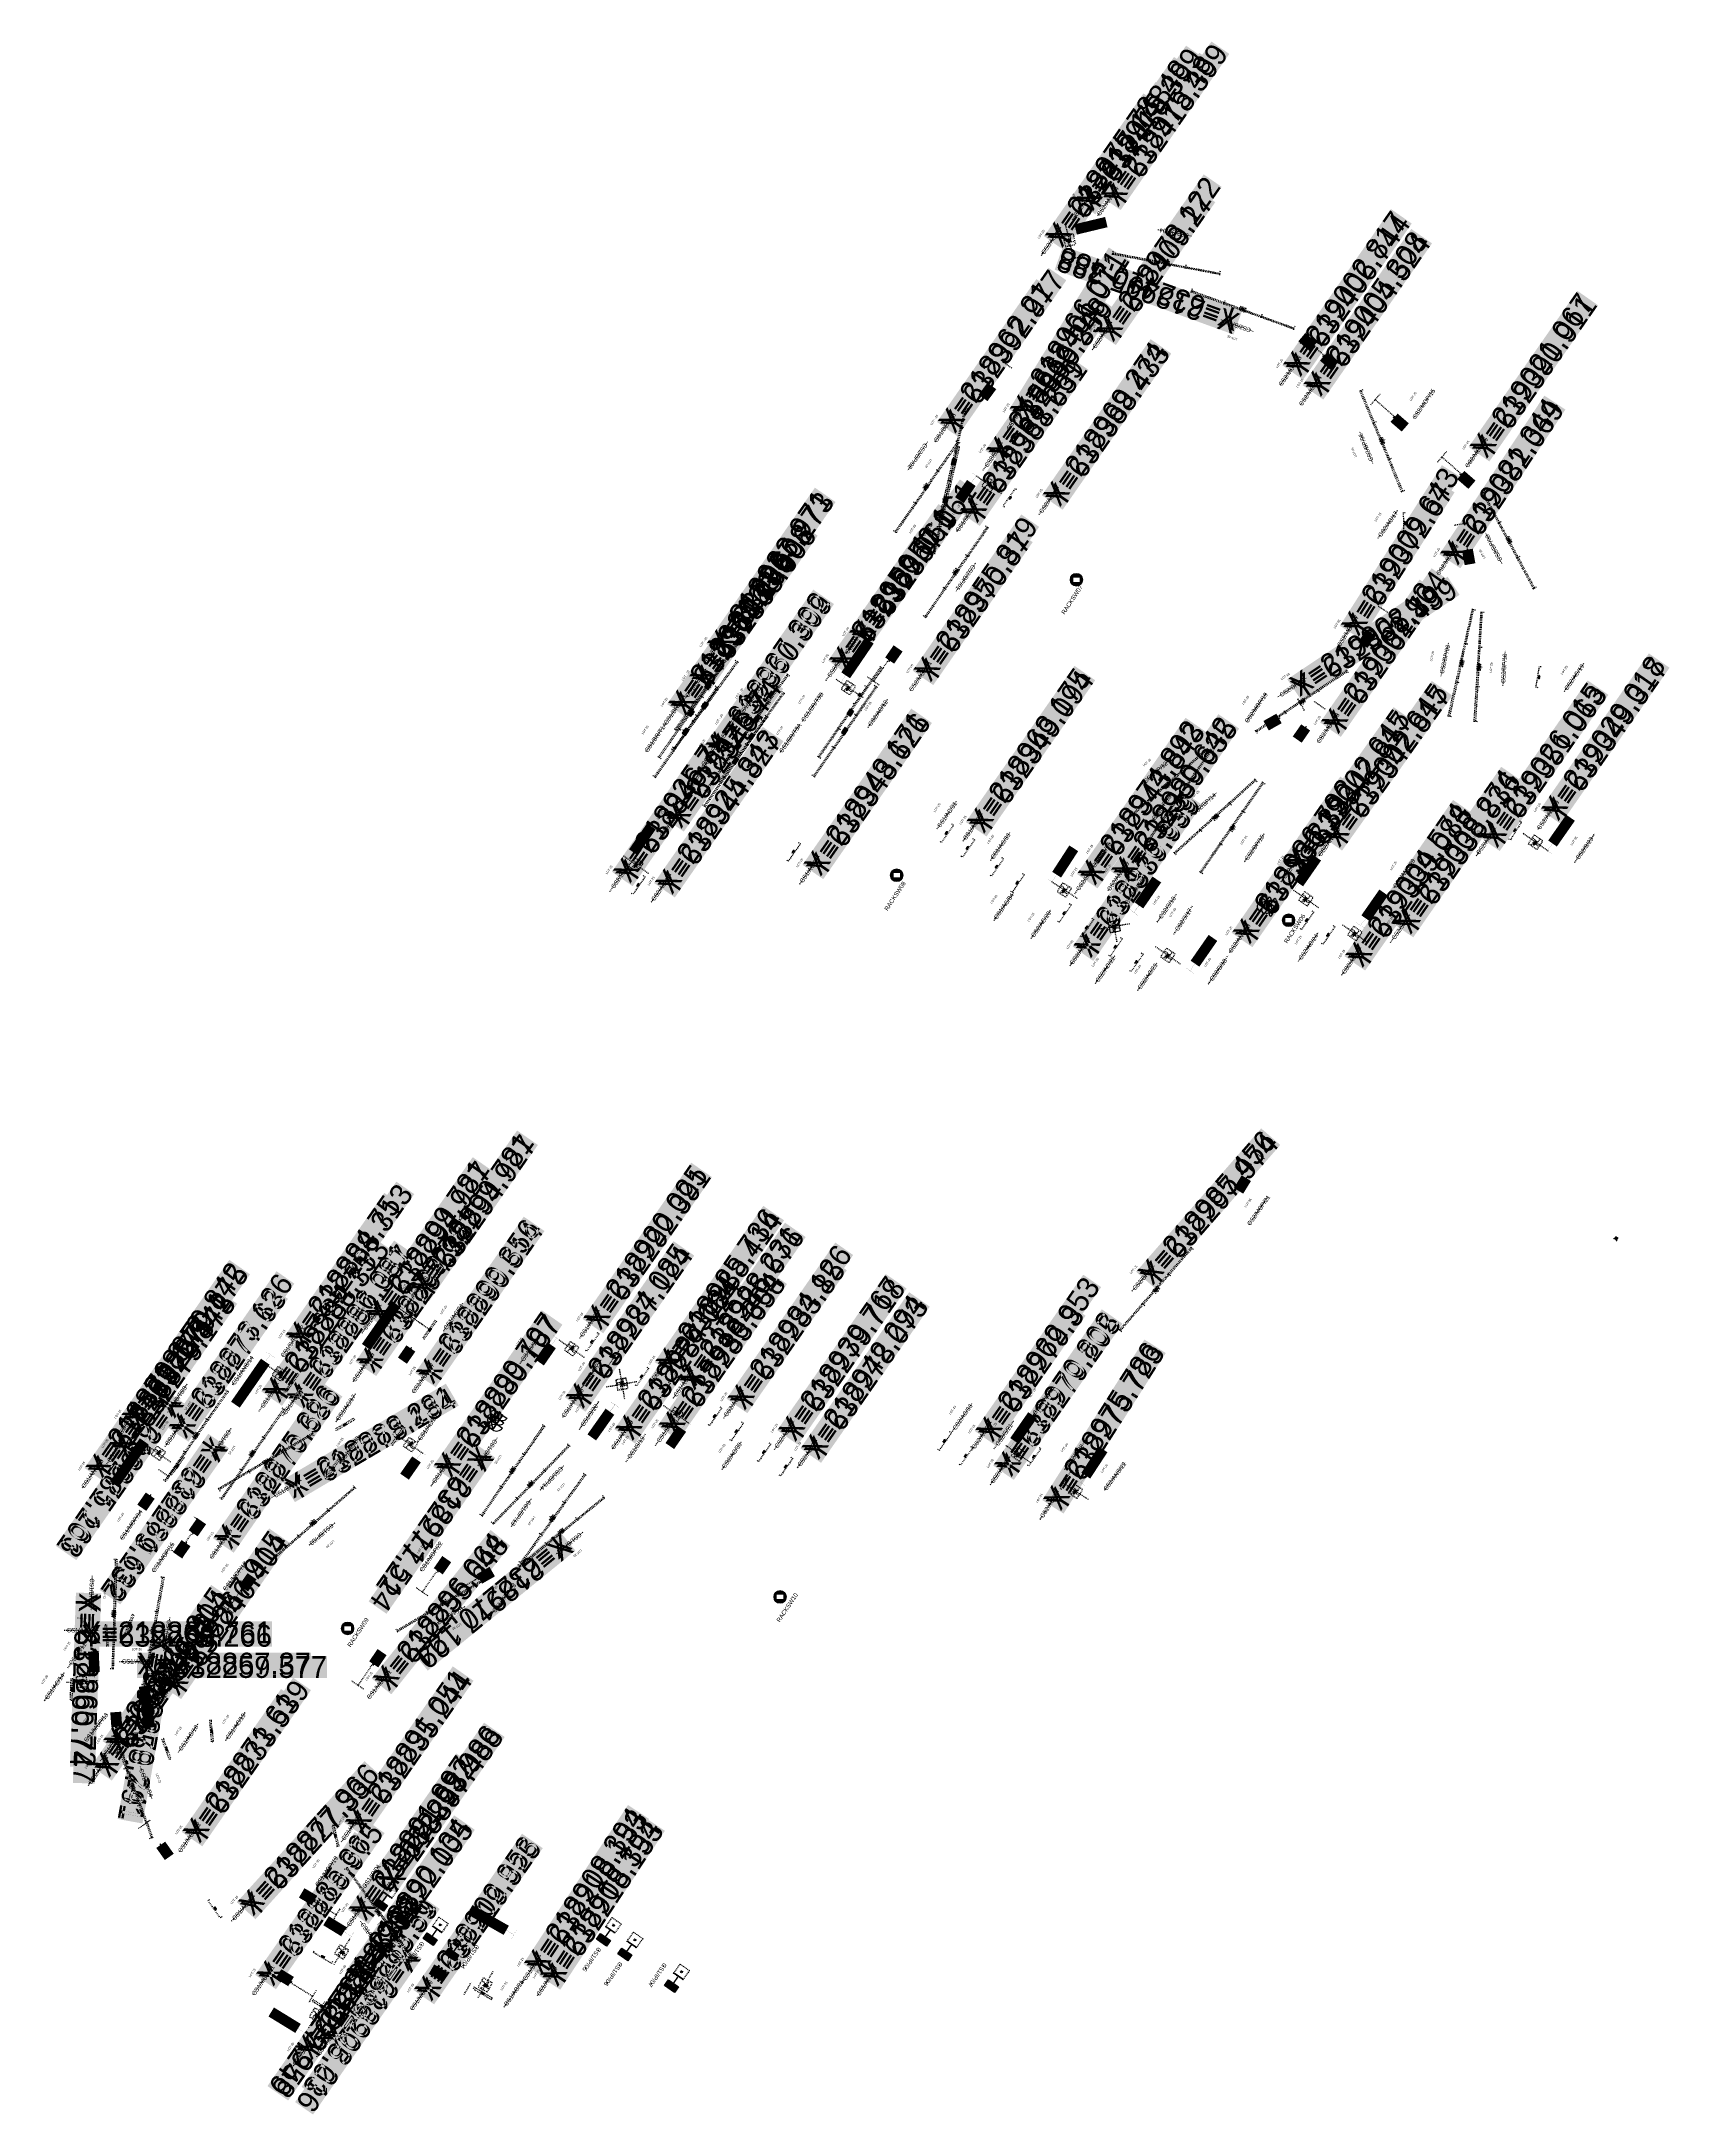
# Model space of a CAD drawing. Extents: x 218857 to 219044, y 632203 to 632441.
import ezdxf
from ezdxf.enums import TextEntityAlignment as Align

# ---------------------------------------------------------------- set-up
doc = ezdxf.new("R2018")
doc.units = 0
doc.header["$MEASUREMENT"] = 0
doc.linetypes.add('ACAD_ISO03W100', pattern=[30, 12, -18])
doc.linetypes.add('TRAZOS', pattern=[19.05, 12.7, -6.35])
doc.layers.get('0').update_dxf_attribs({"color": 4})
doc.layers.get('Defpoints').update_dxf_attribs({"color": 3, "lineweight": 30})
doc.layers.add('BTN_DISTRIBUTION', color=10, linetype='Continuous')
doc.layers.add('PC_T7200_002_SG-GRAL-HIDDEN DATA', color=150, linetype='TRAZOS', true_color=0x007fff, plot=False)
doc.layers.add('PC_T7200_003_SG-GRAL-HIDDEN DATA OBJECTS', color=150, linetype='Continuous', true_color=0x007fff, plot=False)
for name, color, linetype, true_color in [('PC_T7200_520_SG-LOT 25-SIGNALS', 1, 'Continuous', 0xff0000), ('PC_T7200_522_SG-LOT 25-AXLE COUNTER', 7, 'Continuous', 0xff0002), ('PC_T7200_523_SG-LOT 25-POINT MACHINE', 7, 'Continuous', 0xff0003), ('PC_T7200_524_SG-LOT25-INFORMATION PLATE', 1, 'Continuous', 0xff0000), ('PC_T7200_536_SG-LOT 25-BEACON BTZP-5252 PASIVAS', 7, 'Continuous', 0x0000fa), ('PC_T7200_537_SG-LOT 25-BEACON CBLTRX-3268 EMISORAS', 6, 'Continuous', 0xff00ff), ('PC_T7200_538_SG-LOT 25-BEACON CBLTRX-3268 RECEPTORAS', 4, 'Continuous', 0x00ffff)]:
    doc.layers.add(name, color=color, linetype=linetype, true_color=true_color)
doc.styles.add('ARIAL NARROW', font='ARIALN.TTF')
doc.styles.get("Standard").update_dxf_attribs({"font": 'arial.ttf'})
doc.dimstyles.new('1-10', dxfattribs={"dimscale": 10, "dimtxt": 0.0018, "dimasz": 0.001, "dimexe": 0.0005, "dimexo": 0.0005, "dimgap": 0.0008, "dimtad": 1, "dimzin": 1, "dimtxsty": 'ARIAL NARROW', "dimblk": 'ARCHTICK', "dimcen": 0.0015, "dimdle": 0.0005, "dimclrd": 256, "dimclre": 256, "dimclrt": 256, "dimazin": 0, "dimtfac": 1, "dimtmove": 0, "dimatfit": 3, "dimfxl": 0.004, "dimfxlon": 1, "dimtfill": 2, "dimtfillclr": 255, "dimlwd": -1, "dimlwe": -1, "dimarcsym": 0})
pattern_1 = [(45, (0, 0), (-0.044901, 0.044901), [])]

# ---------------------------------------------------------------- blocks, each defined once
blk = doc.blocks.new('_ArchTick')
at = {"color": 0, "linetype": 'ByBlock', "const_width": 0.15}
blk.add_lwpolyline([(-0.5, -0.5), (0.5, 0.5)], dxfattribs=at)
blk = doc.blocks.new('*D9')
at = {"layer": 'Defpoints', "color": 0, "linetype": 'TRAZOS', "ltscale": 0.005, "transparency": 16777216}
for p in [(-1.22, 0.06), (-1.22, 0.06), (-0.22, 0.06)]:
    blk.add_point(p, dxfattribs=at)
at = {"layer": 'PC_T7200_002_SG-GRAL-HIDDEN DATA', "ltscale": 0.005, "transparency": 16777216}
for p, q in [((-0.22, 0.06), (-1.23, 0.06)), ((-1.22, 0.06), (-1.22, 0.06)), ((-0.22, 0.06), (-0.22, 0.06))]:
    blk.add_line(p, q, dxfattribs=at)
at = {"layer": 'PC_T7200_002_SG-GRAL-HIDDEN DATA', "linetype": 'TRAZOS', "ltscale": 0.005, "transparency": 16777216, "xscale": 0.01, "yscale": 0.01, "zscale": 0.01, "rotation": 180}
blk.add_blockref('_ArchTick', (-1.22, 0.06), dxfattribs=at)
at = {"layer": 'PC_T7200_002_SG-GRAL-HIDDEN DATA', "linetype": 'TRAZOS', "ltscale": 0.005, "transparency": 16777216, "xscale": 0.01, "yscale": 0.01, "zscale": 0.01}
blk.add_blockref('_ArchTick', (-0.22, 0.06), dxfattribs=at)
at = {"layer": 'PC_T7200_002_SG-GRAL-HIDDEN DATA', "linetype": 'TRAZOS', "ltscale": 0.005, "transparency": 16777216, "insert": (-0.72, 0.08), "char_height": 0.018, "attachment_point": 5, "style": 'ARIAL NARROW', "bg_fill": 1, "box_fill_scale": 1.1, "bg_fill_color": 255, "bg_fill_transparency": 0}
blk.add_mtext('1,00', dxfattribs=at)
blk = doc.blocks.new('*D10')
at = {"layer": 'Defpoints', "color": 0, "linetype": 'TRAZOS', "ltscale": 0.005, "transparency": 16777216}
for p in [(0.22, 0.06), (1.22, 0.06), (1.22, 0.06)]:
    blk.add_point(p, dxfattribs=at)
at = {"layer": 'PC_T7200_002_SG-GRAL-HIDDEN DATA', "ltscale": 0.005, "transparency": 16777216}
for p, q in [((0.22, 0.06), (0.22, 0.06)), ((0.22, 0.06), (1.22, 0.06)), ((1.22, 0.06), (1.22, 0.06))]:
    blk.add_line(p, q, dxfattribs=at)
at = {"layer": 'PC_T7200_002_SG-GRAL-HIDDEN DATA', "linetype": 'TRAZOS', "ltscale": 0.005, "transparency": 16777216, "xscale": 0.01, "yscale": 0.01, "zscale": 0.01, "rotation": 180}
blk.add_blockref('_ArchTick', (0.22, 0.06), dxfattribs=at)
at = {"layer": 'PC_T7200_002_SG-GRAL-HIDDEN DATA', "linetype": 'TRAZOS', "ltscale": 0.005, "transparency": 16777216, "xscale": 0.01, "yscale": 0.01, "zscale": 0.01}
blk.add_blockref('_ArchTick', (1.22, 0.06), dxfattribs=at)
at = {"layer": 'PC_T7200_002_SG-GRAL-HIDDEN DATA', "linetype": 'TRAZOS', "ltscale": 0.005, "transparency": 16777216, "insert": (0.72, 0.08), "char_height": 0.018, "attachment_point": 5, "style": 'ARIAL NARROW', "bg_fill": 1, "box_fill_scale": 1.1, "bg_fill_color": 255, "bg_fill_transparency": 0}
blk.add_mtext('1,00', dxfattribs=at)
blk = doc.blocks.new('*D18')
at = {"layer": 'Defpoints', "color": 0, "linetype": 'TRAZOS', "ltscale": 0.005, "transparency": 16777216}
for p in [(0.2, 0.6), (0.2, 0.6), (0.2, 0.2)]:
    blk.add_point(p, dxfattribs=at)
at = {"layer": 'PC_T7200_002_SG-GRAL-HIDDEN DATA', "ltscale": 0.005, "transparency": 16777216}
for p, q in [((0.2, 0.6), (0.19, 0.6)), ((0.2, 0.2), (0.19, 0.2)), ((0.2, 0.19), (0.2, 0.6))]:
    blk.add_line(p, q, dxfattribs=at)
at = {"layer": 'PC_T7200_002_SG-GRAL-HIDDEN DATA', "linetype": 'TRAZOS', "ltscale": 0.005, "transparency": 16777216, "xscale": 0.01, "yscale": 0.01, "zscale": 0.01}
for p, rotation in [((0.2, 0.6), 90), ((0.2, 0.2), 270)]:
    blk.add_blockref('_ArchTick', p, dxfattribs=dict(at, rotation=rotation))
at = {"layer": 'PC_T7200_002_SG-GRAL-HIDDEN DATA', "linetype": 'TRAZOS', "ltscale": 0.005, "transparency": 16777216, "insert": (0.18, 0.4), "char_height": 0.018, "attachment_point": 5, "rotation": 90, "style": 'ARIAL NARROW', "bg_fill": 1, "box_fill_scale": 1.25, "bg_fill_color": 255, "bg_fill_transparency": 0}
blk.add_mtext('0,40', dxfattribs=at)
blk = doc.blocks.new('*D19')
at = {"layer": 'Defpoints', "color": 0, "linetype": 'TRAZOS', "ltscale": 0.005, "transparency": 16777216}
for p in [(0.2, -0.2), (0.6, -0.2), (0.6, -0.2)]:
    blk.add_point(p, dxfattribs=at)
at = {"layer": 'PC_T7200_002_SG-GRAL-HIDDEN DATA', "ltscale": 0.005, "transparency": 16777216}
for p, q in [((0.2, -0.2), (0.2, -0.2)), ((0.2, -0.2), (0.6, -0.2)), ((0.6, -0.2), (0.6, -0.2))]:
    blk.add_line(p, q, dxfattribs=at)
at = {"layer": 'PC_T7200_002_SG-GRAL-HIDDEN DATA', "linetype": 'TRAZOS', "ltscale": 0.005, "transparency": 16777216, "xscale": 0.01, "yscale": 0.01, "zscale": 0.01, "rotation": 180}
blk.add_blockref('_ArchTick', (0.2, -0.2), dxfattribs=at)
at = {"layer": 'PC_T7200_002_SG-GRAL-HIDDEN DATA', "linetype": 'TRAZOS', "ltscale": 0.005, "transparency": 16777216, "xscale": 0.01, "yscale": 0.01, "zscale": 0.01}
blk.add_blockref('_ArchTick', (0.6, -0.2), dxfattribs=at)
at = {"layer": 'PC_T7200_002_SG-GRAL-HIDDEN DATA', "linetype": 'TRAZOS', "ltscale": 0.005, "transparency": 16777216, "insert": (0.4, -0.18), "char_height": 0.018, "attachment_point": 5, "style": 'ARIAL NARROW', "bg_fill": 1, "box_fill_scale": 1.25, "bg_fill_color": 255, "bg_fill_transparency": 0}
blk.add_mtext('0,40', dxfattribs=at)
blk = doc.blocks.new('*D20')
at = {"layer": 'Defpoints', "color": 0, "linetype": 'TRAZOS', "ltscale": 0.005, "transparency": 16777216}
for p in [(-0.6, 0.2), (-0.6, 0.2), (-0.2, 0.2)]:
    blk.add_point(p, dxfattribs=at)
at = {"layer": 'PC_T7200_002_SG-GRAL-HIDDEN DATA', "ltscale": 0.005, "transparency": 16777216}
for p, q in [((-0.6, 0.2), (-0.6, 0.2)), ((-0.19, 0.2), (-0.6, 0.2)), ((-0.2, 0.2), (-0.2, 0.2))]:
    blk.add_line(p, q, dxfattribs=at)
at = {"layer": 'PC_T7200_002_SG-GRAL-HIDDEN DATA', "linetype": 'TRAZOS', "ltscale": 0.005, "transparency": 16777216, "xscale": 0.01, "yscale": 0.01, "zscale": 0.01, "rotation": 180}
blk.add_blockref('_ArchTick', (-0.6, 0.2), dxfattribs=at)
at = {"layer": 'PC_T7200_002_SG-GRAL-HIDDEN DATA', "linetype": 'TRAZOS', "ltscale": 0.005, "transparency": 16777216, "xscale": 0.01, "yscale": 0.01, "zscale": 0.01}
blk.add_blockref('_ArchTick', (-0.2, 0.2), dxfattribs=at)
at = {"layer": 'PC_T7200_002_SG-GRAL-HIDDEN DATA', "linetype": 'TRAZOS', "ltscale": 0.005, "transparency": 16777216, "insert": (-0.4, 0.22), "char_height": 0.018, "attachment_point": 5, "style": 'ARIAL NARROW', "bg_fill": 1, "box_fill_scale": 1.25, "bg_fill_color": 255, "bg_fill_transparency": 0}
blk.add_mtext('0,40', dxfattribs=at)
blk = doc.blocks.new('*D13')
at = {"layer": 'Defpoints', "color": 0, "linetype": 'TRAZOS', "ltscale": 0.005, "transparency": 16777216}
for p in [(-0.2, -0.2), (-0.2, -0.6), (-0.2, -0.6)]:
    blk.add_point(p, dxfattribs=at)
at = {"layer": 'PC_T7200_002_SG-GRAL-HIDDEN DATA', "ltscale": 0.005, "transparency": 16777216}
for p, q in [((-0.2, -0.2), (-0.2, -0.2)), ((-0.2, -0.2), (-0.2, -0.61)), ((-0.2, -0.6), (-0.2, -0.6))]:
    blk.add_line(p, q, dxfattribs=at)
at = {"layer": 'PC_T7200_002_SG-GRAL-HIDDEN DATA', "linetype": 'TRAZOS', "ltscale": 0.005, "transparency": 16777216, "xscale": 0.01, "yscale": 0.01, "zscale": 0.01}
for p, rotation in [((-0.2, -0.2), 90), ((-0.2, -0.6), 270)]:
    blk.add_blockref('_ArchTick', p, dxfattribs=dict(at, rotation=rotation))
at = {"layer": 'PC_T7200_002_SG-GRAL-HIDDEN DATA', "linetype": 'TRAZOS', "ltscale": 0.005, "transparency": 16777216, "insert": (-0.22, -0.4), "char_height": 0.018, "attachment_point": 5, "rotation": 90, "style": 'ARIAL NARROW', "bg_fill": 1, "box_fill_scale": 1.1, "bg_fill_color": 255, "bg_fill_transparency": 0}
blk.add_mtext('0,40', dxfattribs=at)
blk = doc.blocks.new('*D17')
at = {"layer": 'Defpoints', "color": 0, "linetype": 'TRAZOS', "ltscale": 0.005, "transparency": 16777216}
for p in [(-3.85, 0.18), (-3.85, 0.14), (-0.85, 0.14)]:
    blk.add_point(p, dxfattribs=at)
at = {"layer": 'PC_T7200_002_SG-GRAL-HIDDEN DATA', "ltscale": 0.005, "transparency": 16777216}
for p, q in [((-0.85, 0.14), (-3.86, 0.14)), ((-3.85, 0.17), (-3.85, 0.13)), ((-0.85, 0.14), (-0.85, 0.14))]:
    blk.add_line(p, q, dxfattribs=at)
at = {"layer": 'PC_T7200_002_SG-GRAL-HIDDEN DATA', "linetype": 'TRAZOS', "ltscale": 0.005, "transparency": 16777216, "xscale": 0.01, "yscale": 0.01, "zscale": 0.01, "rotation": 180}
blk.add_blockref('_ArchTick', (-3.85, 0.14), dxfattribs=at)
at = {"layer": 'PC_T7200_002_SG-GRAL-HIDDEN DATA', "linetype": 'TRAZOS', "ltscale": 0.005, "transparency": 16777216, "xscale": 0.01, "yscale": 0.01, "zscale": 0.01}
blk.add_blockref('_ArchTick', (-0.85, 0.14), dxfattribs=at)
at = {"layer": 'PC_T7200_002_SG-GRAL-HIDDEN DATA', "linetype": 'TRAZOS', "ltscale": 0.005, "transparency": 16777216, "insert": (-2.35, 0.16), "char_height": 0.018, "attachment_point": 5, "style": 'ARIAL NARROW', "bg_fill": 1, "box_fill_scale": 1.25, "bg_fill_color": 255, "bg_fill_transparency": 0}
blk.add_mtext('3,00', dxfattribs=at)
blk = doc.blocks.new('PC_T7200_(CAFS)_BQ2')
h = blk.add_hatch(color=0)
h.dxf.hatch_style = 1
h.paths.add_polyline_path([(0.1, -0.4), (-0.1, -0.4), (-0.1, 0.4), (0.1, 0.4)], flags=16)
edge = h.paths.add_edge_path()
edge.add_arc((0, 0), 0.46, 0, 360)
at = {"color": 0, "const_width": 0.001, "flags": 128}
blk.add_lwpolyline([(0.1, -0.4), (-0.1, -0.4), (-0.1, 0.4), (0.1, 0.4)], close=True, dxfattribs=at)
at = {"color": 0}
blk.add_circle((0, 0), 0.46, dxfattribs=at)
blk = doc.blocks.new('*D22')
at = {"layer": 'Defpoints', "color": 0, "linetype": 'TRAZOS', "ltscale": 0.005, "transparency": 16777216}
for p in [(-6.27, 0), (-2.27, 0.15), (-2.27, 0)]:
    blk.add_point(p, dxfattribs=at)
at = {"layer": 'PC_T7200_002_SG-GRAL-HIDDEN DATA', "ltscale": 0.005, "transparency": 16777216}
for p, q in [((-6.27, 0.11), (-6.27, 0.15)), ((-6.27, 0.15), (-2.26, 0.15)), ((-2.27, 0.11), (-2.27, 0.15))]:
    blk.add_line(p, q, dxfattribs=at)
at = {"layer": 'PC_T7200_002_SG-GRAL-HIDDEN DATA', "linetype": 'TRAZOS', "ltscale": 0.005, "transparency": 16777216, "xscale": 0.01, "yscale": 0.01, "zscale": 0.01, "rotation": 180}
blk.add_blockref('_ArchTick', (-6.27, 0.15), dxfattribs=at)
at = {"layer": 'PC_T7200_002_SG-GRAL-HIDDEN DATA', "linetype": 'TRAZOS', "ltscale": 0.005, "transparency": 16777216, "xscale": 0.01, "yscale": 0.01, "zscale": 0.01}
blk.add_blockref('_ArchTick', (-2.27, 0.15), dxfattribs=at)
at = {"layer": 'PC_T7200_002_SG-GRAL-HIDDEN DATA', "linetype": 'TRAZOS', "ltscale": 0.005, "transparency": 16777216, "insert": (-4.27, 0.17), "char_height": 0.018, "attachment_point": 5, "style": 'ARIAL NARROW', "bg_fill": 1, "box_fill_scale": 1.1, "bg_fill_color": 255, "bg_fill_transparency": 0}
blk.add_mtext('4,00', dxfattribs=at)
blk = doc.blocks.new('*D24')
at = {"layer": 'Defpoints', "color": 0, "linetype": 'TRAZOS', "ltscale": 0.005, "transparency": 16777216}
for p in [(-2.27, 0), (-0.27, 0.15), (-0.27, 0)]:
    blk.add_point(p, dxfattribs=at)
at = {"layer": 'PC_T7200_002_SG-GRAL-HIDDEN DATA', "ltscale": 0.005, "transparency": 16777216}
for p, q in [((-2.27, 0.11), (-2.27, 0.15)), ((-2.27, 0.15), (-0.26, 0.15)), ((-0.27, 0.11), (-0.27, 0.15))]:
    blk.add_line(p, q, dxfattribs=at)
at = {"layer": 'PC_T7200_002_SG-GRAL-HIDDEN DATA', "linetype": 'TRAZOS', "ltscale": 0.005, "transparency": 16777216, "xscale": 0.01, "yscale": 0.01, "zscale": 0.01, "rotation": 180}
blk.add_blockref('_ArchTick', (-2.27, 0.15), dxfattribs=at)
at = {"layer": 'PC_T7200_002_SG-GRAL-HIDDEN DATA', "linetype": 'TRAZOS', "ltscale": 0.005, "transparency": 16777216, "xscale": 0.01, "yscale": 0.01, "zscale": 0.01}
blk.add_blockref('_ArchTick', (-0.27, 0.15), dxfattribs=at)
at = {"layer": 'PC_T7200_002_SG-GRAL-HIDDEN DATA', "linetype": 'TRAZOS', "ltscale": 0.005, "transparency": 16777216, "insert": (-1.27, 0.17), "char_height": 0.018, "attachment_point": 5, "style": 'ARIAL NARROW', "bg_fill": 1, "box_fill_scale": 1.1, "bg_fill_color": 255, "bg_fill_transparency": 0}
blk.add_mtext('2,00', dxfattribs=at)
blk = doc.blocks.new('*D25')
at = {"layer": 'Defpoints', "color": 0, "linetype": 'TRAZOS', "ltscale": 0.005, "transparency": 16777216}
for p in [(0.27, 0), (2.27, 0.15), (2.27, 0)]:
    blk.add_point(p, dxfattribs=at)
at = {"layer": 'PC_T7200_002_SG-GRAL-HIDDEN DATA', "ltscale": 0.005, "transparency": 16777216}
for p, q in [((0.27, 0.11), (0.27, 0.15)), ((0.27, 0.15), (2.27, 0.15)), ((2.27, 0.11), (2.27, 0.15))]:
    blk.add_line(p, q, dxfattribs=at)
at = {"layer": 'PC_T7200_002_SG-GRAL-HIDDEN DATA', "linetype": 'TRAZOS', "ltscale": 0.005, "transparency": 16777216, "xscale": 0.01, "yscale": 0.01, "zscale": 0.01, "rotation": 180}
blk.add_blockref('_ArchTick', (0.27, 0.15), dxfattribs=at)
at = {"layer": 'PC_T7200_002_SG-GRAL-HIDDEN DATA', "linetype": 'TRAZOS', "ltscale": 0.005, "transparency": 16777216, "xscale": 0.01, "yscale": 0.01, "zscale": 0.01}
blk.add_blockref('_ArchTick', (2.27, 0.15), dxfattribs=at)
at = {"layer": 'PC_T7200_002_SG-GRAL-HIDDEN DATA', "linetype": 'TRAZOS', "ltscale": 0.005, "transparency": 16777216, "insert": (1.27, 0.17), "char_height": 0.018, "attachment_point": 5, "style": 'ARIAL NARROW', "bg_fill": 1, "box_fill_scale": 1.1, "bg_fill_color": 255, "bg_fill_transparency": 0}
blk.add_mtext('2,00', dxfattribs=at)
blk = doc.blocks.new('*D23')
at = {"layer": 'Defpoints', "color": 0, "linetype": 'TRAZOS', "ltscale": 0.005, "transparency": 16777216}
for p in [(2.27, 0), (6.27, 0.15), (6.27, 0)]:
    blk.add_point(p, dxfattribs=at)
at = {"layer": 'PC_T7200_002_SG-GRAL-HIDDEN DATA', "ltscale": 0.005, "transparency": 16777216}
for p, q in [((2.26, 0.15), (6.27, 0.15)), ((2.27, 0.11), (2.27, 0.15)), ((6.27, 0.11), (6.27, 0.15))]:
    blk.add_line(p, q, dxfattribs=at)
at = {"layer": 'PC_T7200_002_SG-GRAL-HIDDEN DATA', "linetype": 'TRAZOS', "ltscale": 0.005, "transparency": 16777216, "xscale": 0.01, "yscale": 0.01, "zscale": 0.01, "rotation": 180}
blk.add_blockref('_ArchTick', (2.27, 0.15), dxfattribs=at)
at = {"layer": 'PC_T7200_002_SG-GRAL-HIDDEN DATA', "linetype": 'TRAZOS', "ltscale": 0.005, "transparency": 16777216, "xscale": 0.01, "yscale": 0.01, "zscale": 0.01}
blk.add_blockref('_ArchTick', (6.27, 0.15), dxfattribs=at)
at = {"layer": 'PC_T7200_002_SG-GRAL-HIDDEN DATA', "linetype": 'TRAZOS', "ltscale": 0.005, "transparency": 16777216, "insert": (4.27, 0.17), "char_height": 0.018, "attachment_point": 5, "style": 'ARIAL NARROW', "bg_fill": 1, "box_fill_scale": 1.1, "bg_fill_color": 255, "bg_fill_transparency": 0}
blk.add_mtext('4,00', dxfattribs=at)
blk = doc.blocks.new('*D26')
at = {"layer": 'Defpoints', "color": 0, "linetype": 'TRAZOS', "ltscale": 0.005, "transparency": 16777216}
for p in [(0, 0.22), (0, 0.22), (0, 0.14)]:
    blk.add_point(p, dxfattribs=at)
at = {"layer": 'PC_T7200_002_SG-GRAL-HIDDEN DATA', "ltscale": 0.005, "transparency": 16777216}
for p, q in [((0, 0.22), (0, 0.22)), ((0, 0.13), (0, 0.22)), ((0, 0.14), (0, 0.14))]:
    blk.add_line(p, q, dxfattribs=at)
at = {"layer": 'PC_T7200_002_SG-GRAL-HIDDEN DATA', "linetype": 'TRAZOS', "ltscale": 0.005, "transparency": 16777216, "xscale": 0.01, "yscale": 0.01, "zscale": 0.01}
for p, rotation in [((0, 0.22), 90), ((0, 0.14), 270)]:
    blk.add_blockref('_ArchTick', p, dxfattribs=dict(at, rotation=rotation))
at = {"layer": 'PC_T7200_002_SG-GRAL-HIDDEN DATA', "linetype": 'TRAZOS', "ltscale": 0.005, "transparency": 16777216, "insert": (-0.02, 0.18), "char_height": 0.018, "attachment_point": 5, "rotation": 90, "style": 'ARIAL NARROW', "bg_fill": 1, "box_fill_scale": 1.1, "bg_fill_color": 255, "bg_fill_transparency": 0}
blk.add_mtext('0,08', dxfattribs=at)
blk = doc.blocks.new('*U153')
at = {"transparency": 33554610}
h = blk.add_hatch(color=256, dxfattribs=at)
h.dxf.hatch_style = 1
h.paths.add_polyline_path([(-0.64, 2.33), (0.64, 2.33), (0.64, 1.66), (-0.64, 1.66)])
at = {"true_color": 0xffffff}
h = blk.add_hatch(color=7, dxfattribs=at)
h.dxf.hatch_style = 1
edge = h.paths.add_edge_path()
edge.add_arc((0, 0), 0.1, -136.4354, 223.5646)
h = blk.add_hatch(color=256)
h.paths.add_polyline_path([(0.1, 0, 1), (-0.1, 0, 1)])
h.paths.add_polyline_path([(-0.04, 0, -1), (0.04, 0, -1)], flags=16)
for points in [[(-0.7, 2.4), (0.7, 2.4), (0.7, 1.6), (-0.7, 1.6), (-0.7, 2.4)], [(-0.64, 2.33), (0.64, 2.33), (0.64, 1.66), (-0.64, 1.66), (-0.64, 2.33)], [(-0.6, 0.6), (0.6, 0.6)], [(0, 1.6), (0, 0.6)]]:
    blk.add_lwpolyline(points)
at = {"const_width": 0.05}
blk.add_lwpolyline([(-0.2, -0.13), (0.2, -0.13)], dxfattribs=at)
for radius in [0.1, 0.04]:
    blk.add_circle((0, 0), radius)
at = {"layer": 'PC_T7200_003_SG-GRAL-HIDDEN DATA OBJECTS', "linetype": 'ACAD_ISO03W100', "ltscale": 0.005}
blk.add_lwpolyline([(-0.65, 0.65), (0.65, 0.65), (0.65, -0.65), (-0.65, -0.65)], close=True, dxfattribs=at)
at = {"layer": 'PC_T7200_003_SG-GRAL-HIDDEN DATA OBJECTS'}
for p in [(2.72, 1.1), (2.72, -1.39)]:
    blk.add_point(p, dxfattribs=at)
at = {"lineweight": 30, "flags": 24}
for tag, p in [('X=INSERTIONPOINT', (1.79, -0.12)), ('Y=INSERTIONPOINT', (2.18, -0.12))]:
    blk.add_attdef(tag, text='', height=0.25, rotation=90, dxfattribs=at).set_placement(p, align=Align.MIDDLE_CENTER)
for tag, height, flags, p in [('10', 0.25, 9, (-1.35, -0.12)), ('PLATE', 0.5, 8, (2.72, -0.12)), ('9', 0.25, 9, (-0.96, -0.12)), ('8', 0.25, 9, (-0.57, -0.12)), ('7', 0.25, 9, (-0.18, -0.12)), ('6', 0.25, 9, (0.22, -0.12)), ('5', 0.25, 9, (0.61, -0.12)), ('4', 0.25, 9, (1, -0.12)), ('3', 0.25, 8, (1.4, -0.12))]:
    blk.add_attdef(tag, text='', height=height, rotation=90, dxfattribs=dict(flags=flags)).set_placement(p, align=Align.MIDDLE_CENTER)
blk = doc.blocks.new('*U159')
at = {"transparency": 33554610}
h = blk.add_hatch(color=256, dxfattribs=at)
h.dxf.hatch_style = 1
h.paths.add_polyline_path([(-0.64, 2.33), (0.64, 2.33), (0.64, 1.66), (-0.64, 1.66)])
at = {"true_color": 0xffffff}
h = blk.add_hatch(color=7, dxfattribs=at)
h.dxf.hatch_style = 1
edge = h.paths.add_edge_path()
edge.add_arc((0, 0), 0.1, -136.4354, 223.5646)
h = blk.add_hatch(color=256)
h.paths.add_polyline_path([(0.1, 0, 1), (-0.1, 0, 1)])
h.paths.add_polyline_path([(-0.04, 0, -1), (0.04, 0, -1)], flags=16)
for points in [[(-0.7, 2.4), (0.7, 2.4), (0.7, 1.6), (-0.7, 1.6), (-0.7, 2.4)], [(-0.64, 2.33), (0.64, 2.33), (0.64, 1.66), (-0.64, 1.66), (-0.64, 2.33)], [(-0.6, 0.6), (0.6, 0.6)], [(0, 1.6), (0, 0.6)]]:
    blk.add_lwpolyline(points)
at = {"const_width": 0.05}
blk.add_lwpolyline([(-0.2, -0.13), (0.2, -0.13)], dxfattribs=at)
for radius in [0.1, 0.04]:
    blk.add_circle((0, 0), radius)
at = {"layer": 'PC_T7200_003_SG-GRAL-HIDDEN DATA OBJECTS', "linetype": 'ACAD_ISO03W100', "ltscale": 0.005}
blk.add_lwpolyline([(-0.65, 0.65), (0.65, 0.65), (0.65, -0.65), (-0.65, -0.65)], close=True, dxfattribs=at)
at = {"layer": 'PC_T7200_003_SG-GRAL-HIDDEN DATA OBJECTS'}
for p in [(2.07, 3.11), (2.07, 0.62)]:
    blk.add_point(p, dxfattribs=at)
at = {"lineweight": 30, "flags": 24}
for tag, p in [('X=INSERTIONPOINT', (1.13, 1.88)), ('Y=INSERTIONPOINT', (1.52, 1.88))]:
    blk.add_attdef(tag, text='', height=0.25, rotation=90, dxfattribs=at).set_placement(p, align=Align.MIDDLE_CENTER)
for tag, height, flags, p in [('PLATE', 0.5, 8, (2.07, 1.88)), ('10', 0.25, 9, (-2.01, 1.88)), ('9', 0.25, 9, (-1.62, 1.88)), ('8', 0.25, 9, (-1.23, 1.88)), ('7', 0.25, 9, (-0.83, 1.88)), ('6', 0.25, 9, (-0.44, 1.88)), ('5', 0.25, 9, (-0.05, 1.88)), ('4', 0.25, 9, (0.35, 1.88)), ('3', 0.25, 8, (0.74, 1.88))]:
    blk.add_attdef(tag, text='', height=height, rotation=90, dxfattribs=dict(flags=flags)).set_placement(p, align=Align.MIDDLE_CENTER)
blk = doc.blocks.new('*U158')
at = {"transparency": 33554610}
h = blk.add_hatch(color=256, dxfattribs=at)
h.dxf.hatch_style = 1
h.paths.add_polyline_path([(-0.64, 2.33), (0.64, 2.33), (0.64, 1.66), (-0.64, 1.66)])
at = {"true_color": 0xffffff}
h = blk.add_hatch(color=7, dxfattribs=at)
h.dxf.hatch_style = 1
edge = h.paths.add_edge_path()
edge.add_arc((0, 0), 0.1, -136.4354, 223.5646)
h = blk.add_hatch(color=256)
h.paths.add_polyline_path([(0.1, 0, 1), (-0.1, 0, 1)])
h.paths.add_polyline_path([(-0.04, 0, -1), (0.04, 0, -1)], flags=16)
for points in [[(-0.7, 2.4), (0.7, 2.4), (0.7, 1.6), (-0.7, 1.6), (-0.7, 2.4)], [(-0.64, 2.33), (0.64, 2.33), (0.64, 1.66), (-0.64, 1.66), (-0.64, 2.33)], [(-0.6, 0.6), (0.6, 0.6)], [(0, 1.6), (0, 0.6)]]:
    blk.add_lwpolyline(points)
at = {"const_width": 0.05}
blk.add_lwpolyline([(-0.2, -0.13), (0.2, -0.13)], dxfattribs=at)
for radius in [0.1, 0.04]:
    blk.add_circle((0, 0), radius)
at = {"layer": 'PC_T7200_003_SG-GRAL-HIDDEN DATA OBJECTS', "linetype": 'ACAD_ISO03W100', "ltscale": 0.005}
blk.add_lwpolyline([(-0.65, 0.65), (0.65, 0.65), (0.65, -0.65), (-0.65, -0.65)], close=True, dxfattribs=at)
at = {"layer": 'PC_T7200_003_SG-GRAL-HIDDEN DATA OBJECTS'}
for p in [(-0.19, 5.85), (-0.19, 3.36)]:
    blk.add_point(p, dxfattribs=at)
at = {"lineweight": 30, "flags": 24}
for tag, p in [('X=INSERTIONPOINT', (-1.12, 4.62)), ('Y=INSERTIONPOINT', (-0.73, 4.62))]:
    blk.add_attdef(tag, text='', height=0.25, rotation=90, dxfattribs=at).set_placement(p, align=Align.MIDDLE_CENTER)
for tag, height, flags, p in [('10', 0.25, 9, (-4.26, 4.62)), ('PLATE', 0.5, 8, (-0.19, 4.62)), ('9', 0.25, 9, (-3.87, 4.62)), ('8', 0.25, 9, (-3.48, 4.62)), ('7', 0.25, 9, (-3.09, 4.62)), ('6', 0.25, 9, (-2.69, 4.62)), ('5', 0.25, 9, (-2.3, 4.62)), ('4', 0.25, 9, (-1.91, 4.62)), ('3', 0.25, 8, (-1.51, 4.62))]:
    blk.add_attdef(tag, text='', height=height, rotation=90, dxfattribs=dict(flags=flags)).set_placement(p, align=Align.MIDDLE_CENTER)
blk = doc.blocks.new('*U157')
at = {"transparency": 33554610}
h = blk.add_hatch(color=256, dxfattribs=at)
h.dxf.hatch_style = 1
h.paths.add_polyline_path([(-0.64, 2.33), (0.64, 2.33), (0.64, 1.66), (-0.64, 1.66)])
at = {"true_color": 0xffffff}
h = blk.add_hatch(color=7, dxfattribs=at)
h.dxf.hatch_style = 1
edge = h.paths.add_edge_path()
edge.add_arc((0, 0), 0.1, -136.4354, 223.5646)
h = blk.add_hatch(color=256)
h.paths.add_polyline_path([(0.1, 0, 1), (-0.1, 0, 1)])
h.paths.add_polyline_path([(-0.04, 0, -1), (0.04, 0, -1)], flags=16)
for points in [[(-0.7, 2.4), (0.7, 2.4), (0.7, 1.6), (-0.7, 1.6), (-0.7, 2.4)], [(-0.64, 2.33), (0.64, 2.33), (0.64, 1.66), (-0.64, 1.66), (-0.64, 2.33)], [(-0.6, 0.6), (0.6, 0.6)], [(0, 1.6), (0, 0.6)]]:
    blk.add_lwpolyline(points)
at = {"const_width": 0.05}
blk.add_lwpolyline([(-0.2, -0.13), (0.2, -0.13)], dxfattribs=at)
for radius in [0.1, 0.04]:
    blk.add_circle((0, 0), radius)
at = {"layer": 'PC_T7200_003_SG-GRAL-HIDDEN DATA OBJECTS', "linetype": 'ACAD_ISO03W100', "ltscale": 0.005}
blk.add_lwpolyline([(-0.65, 0.65), (0.65, 0.65), (0.65, -0.65), (-0.65, -0.65)], close=True, dxfattribs=at)
at = {"layer": 'PC_T7200_003_SG-GRAL-HIDDEN DATA OBJECTS'}
for p in [(-0.19, 5.85), (-0.19, 3.36)]:
    blk.add_point(p, dxfattribs=at)
at = {"lineweight": 30, "flags": 24}
for tag, p in [('X=INSERTIONPOINT', (-1.12, 4.62)), ('Y=INSERTIONPOINT', (-0.73, 4.62))]:
    blk.add_attdef(tag, text='', height=0.25, rotation=90, dxfattribs=at).set_placement(p, align=Align.MIDDLE_CENTER)
for tag, height, flags, p in [('10', 0.25, 9, (-4.26, 4.62)), ('PLATE', 0.5, 8, (-0.19, 4.62)), ('9', 0.25, 9, (-3.87, 4.62)), ('8', 0.25, 9, (-3.48, 4.62)), ('7', 0.25, 9, (-3.09, 4.62)), ('6', 0.25, 9, (-2.69, 4.62)), ('5', 0.25, 9, (-2.3, 4.62)), ('4', 0.25, 9, (-1.91, 4.62)), ('3', 0.25, 8, (-1.51, 4.62))]:
    blk.add_attdef(tag, text='', height=height, rotation=90, dxfattribs=dict(flags=flags)).set_placement(p, align=Align.MIDDLE_CENTER)
blk = doc.blocks.new('*U154')
at = {"transparency": 33554610}
h = blk.add_hatch(color=256, dxfattribs=at)
h.dxf.hatch_style = 1
h.paths.add_polyline_path([(-0.64, 2.33), (0.64, 2.33), (0.64, 1.66), (-0.64, 1.66)])
at = {"true_color": 0xffffff}
h = blk.add_hatch(color=7, dxfattribs=at)
h.dxf.hatch_style = 1
edge = h.paths.add_edge_path()
edge.add_arc((0, 0), 0.1, -136.4354, 223.5646)
h = blk.add_hatch(color=256)
h.paths.add_polyline_path([(0.1, 0, 1), (-0.1, 0, 1)])
h.paths.add_polyline_path([(-0.04, 0, -1), (0.04, 0, -1)], flags=16)
for points in [[(-0.7, 2.4), (0.7, 2.4), (0.7, 1.6), (-0.7, 1.6), (-0.7, 2.4)], [(-0.64, 2.33), (0.64, 2.33), (0.64, 1.66), (-0.64, 1.66), (-0.64, 2.33)], [(-0.6, 0.6), (0.6, 0.6)], [(0, 1.6), (0, 0.6)]]:
    blk.add_lwpolyline(points)
at = {"const_width": 0.05}
blk.add_lwpolyline([(-0.2, -0.13), (0.2, -0.13)], dxfattribs=at)
for radius in [0.1, 0.04]:
    blk.add_circle((0, 0), radius)
at = {"layer": 'PC_T7200_003_SG-GRAL-HIDDEN DATA OBJECTS', "linetype": 'ACAD_ISO03W100', "ltscale": 0.005}
blk.add_lwpolyline([(-0.65, 0.65), (0.65, 0.65), (0.65, -0.65), (-0.65, -0.65)], close=True, dxfattribs=at)
at = {"layer": 'PC_T7200_003_SG-GRAL-HIDDEN DATA OBJECTS'}
for p in [(-1.83, 2.28), (-1.83, -0.21)]:
    blk.add_point(p, dxfattribs=at)
at = {"lineweight": 30, "flags": 24}
for tag, p in [('X=INSERTIONPOINT', (-2.77, 1.05)), ('Y=INSERTIONPOINT', (-2.37, 1.05))]:
    blk.add_attdef(tag, text='', height=0.25, rotation=90, dxfattribs=at).set_placement(p, align=Align.MIDDLE_CENTER)
for tag, height, flags, p in [('10', 0.25, 9, (-5.91, 1.05)), ('9', 0.25, 9, (-5.52, 1.05)), ('8', 0.25, 9, (-5.12, 1.05)), ('7', 0.25, 9, (-4.73, 1.05)), ('6', 0.25, 9, (-4.34, 1.05)), ('5', 0.25, 9, (-3.95, 1.05)), ('4', 0.25, 9, (-3.55, 1.05)), ('3', 0.25, 8, (-3.16, 1.05)), ('PLATE', 0.5, 8, (-1.83, 1.05))]:
    blk.add_attdef(tag, text='', height=height, rotation=90, dxfattribs=dict(flags=flags)).set_placement(p, align=Align.MIDDLE_CENTER)
blk = doc.blocks.new('*U155')
at = {"transparency": 33554610}
h = blk.add_hatch(color=256, dxfattribs=at)
h.dxf.hatch_style = 1
h.paths.add_polyline_path([(-0.64, 2.33), (0.64, 2.33), (0.64, 1.66), (-0.64, 1.66)])
at = {"true_color": 0xffffff}
h = blk.add_hatch(color=7, dxfattribs=at)
h.dxf.hatch_style = 1
edge = h.paths.add_edge_path()
edge.add_arc((0, 0), 0.1, -136.4354, 223.5646)
h = blk.add_hatch(color=256)
h.paths.add_polyline_path([(0.1, 0, 1), (-0.1, 0, 1)])
h.paths.add_polyline_path([(-0.04, 0, -1), (0.04, 0, -1)], flags=16)
for points in [[(-0.7, 2.4), (0.7, 2.4), (0.7, 1.6), (-0.7, 1.6), (-0.7, 2.4)], [(-0.64, 2.33), (0.64, 2.33), (0.64, 1.66), (-0.64, 1.66), (-0.64, 2.33)], [(-0.6, 0.6), (0.6, 0.6)], [(0, 1.6), (0, 0.6)]]:
    blk.add_lwpolyline(points)
at = {"const_width": 0.05}
blk.add_lwpolyline([(-0.2, -0.13), (0.2, -0.13)], dxfattribs=at)
for radius in [0.1, 0.04]:
    blk.add_circle((0, 0), radius)
at = {"layer": 'PC_T7200_003_SG-GRAL-HIDDEN DATA OBJECTS', "linetype": 'ACAD_ISO03W100', "ltscale": 0.005}
blk.add_lwpolyline([(-0.65, 0.65), (0.65, 0.65), (0.65, -0.65), (-0.65, -0.65)], close=True, dxfattribs=at)
at = {"layer": 'PC_T7200_003_SG-GRAL-HIDDEN DATA OBJECTS'}
for p in [(0.49, 5.59), (0.49, 3.1)]:
    blk.add_point(p, dxfattribs=at)
at = {"lineweight": 30, "flags": 24}
for tag, p in [('X=INSERTIONPOINT', (-0.44, 4.36)), ('Y=INSERTIONPOINT', (-0.05, 4.36))]:
    blk.add_attdef(tag, text='', height=0.25, rotation=90, dxfattribs=at).set_placement(p, align=Align.MIDDLE_CENTER)
for tag, height, flags, p in [('PLATE', 0.5, 8, (0.49, 4.36)), ('10', 0.25, 9, (-3.58, 4.36)), ('9', 0.25, 9, (-3.19, 4.36)), ('8', 0.25, 9, (-2.8, 4.36)), ('7', 0.25, 9, (-2.4, 4.36)), ('6', 0.25, 9, (-2.01, 4.36)), ('5', 0.25, 9, (-1.62, 4.36)), ('4', 0.25, 9, (-1.23, 4.36)), ('3', 0.25, 8, (-0.83, 4.36))]:
    blk.add_attdef(tag, text='', height=height, rotation=90, dxfattribs=dict(flags=flags)).set_placement(p, align=Align.MIDDLE_CENTER)
blk = doc.blocks.new('*U156')
at = {"transparency": 33554610}
h = blk.add_hatch(color=256, dxfattribs=at)
h.dxf.hatch_style = 1
h.paths.add_polyline_path([(-0.64, 2.33), (0.64, 2.33), (0.64, 1.66), (-0.64, 1.66)])
at = {"true_color": 0xffffff}
h = blk.add_hatch(color=7, dxfattribs=at)
h.dxf.hatch_style = 1
edge = h.paths.add_edge_path()
edge.add_arc((0, 0), 0.1, -136.4354, 223.5646)
h = blk.add_hatch(color=256)
h.paths.add_polyline_path([(0.1, 0, 1), (-0.1, 0, 1)])
h.paths.add_polyline_path([(-0.04, 0, -1), (0.04, 0, -1)], flags=16)
for points in [[(-0.7, 2.4), (0.7, 2.4), (0.7, 1.6), (-0.7, 1.6), (-0.7, 2.4)], [(-0.64, 2.33), (0.64, 2.33), (0.64, 1.66), (-0.64, 1.66), (-0.64, 2.33)], [(-0.6, 0.6), (0.6, 0.6)], [(0, 1.6), (0, 0.6)]]:
    blk.add_lwpolyline(points)
at = {"const_width": 0.05}
blk.add_lwpolyline([(-0.2, -0.13), (0.2, -0.13)], dxfattribs=at)
for radius in [0.1, 0.04]:
    blk.add_circle((0, 0), radius)
at = {"layer": 'PC_T7200_003_SG-GRAL-HIDDEN DATA OBJECTS', "linetype": 'ACAD_ISO03W100', "ltscale": 0.005}
blk.add_lwpolyline([(-0.65, 0.65), (0.65, 0.65), (0.65, -0.65), (-0.65, -0.65)], close=True, dxfattribs=at)
at = {"layer": 'PC_T7200_003_SG-GRAL-HIDDEN DATA OBJECTS'}
for p in [(-0.19, 5.85), (-0.19, 3.36)]:
    blk.add_point(p, dxfattribs=at)
at = {"lineweight": 30, "flags": 24}
for tag, p in [('X=INSERTIONPOINT', (-1.12, 4.62)), ('Y=INSERTIONPOINT', (-0.73, 4.62))]:
    blk.add_attdef(tag, text='', height=0.25, rotation=90, dxfattribs=at).set_placement(p, align=Align.MIDDLE_CENTER)
for tag, height, flags, p in [('10', 0.25, 9, (-4.26, 4.62)), ('PLATE', 0.5, 8, (-0.19, 4.62)), ('9', 0.25, 9, (-3.87, 4.62)), ('8', 0.25, 9, (-3.48, 4.62)), ('7', 0.25, 9, (-3.09, 4.62)), ('6', 0.25, 9, (-2.69, 4.62)), ('5', 0.25, 9, (-2.3, 4.62)), ('4', 0.25, 9, (-1.91, 4.62)), ('3', 0.25, 8, (-1.51, 4.62))]:
    blk.add_attdef(tag, text='', height=height, rotation=90, dxfattribs=dict(flags=flags)).set_placement(p, align=Align.MIDDLE_CENTER)
blk = doc.blocks.new('A$C34207de0')
at = {"color": 10}
for points in [[(218934.35, 632367.43), (218933.94, 632366.86), (218933.59, 632367.12), (218934, 632367.68)], [(218932.37, 632364.33), (218931.97, 632363.76), (218931.61, 632364.01), (218932.01, 632364.58)], [(218933.99, 632365.16), (218933.58, 632364.6), (218933.23, 632364.85), (218933.64, 632365.42)]]:
    blk.add_lwpolyline(points, close=True, dxfattribs=at)
blk.add_lwpolyline([(218931.02, 632361.84), (218931.37, 632361.59), (218931.77, 632362.16), (218931.42, 632362.41), (218931.02, 632361.84)], dxfattribs=at)
blk = doc.blocks.new('A$C3e1a4ac6')
at = {"color": 10}
for points in [[(218939.55, 632363.82), (218939.9, 632363.56), (218939.49, 632363), (218939.14, 632363.25), (218939.55, 632363.82)], [(218938.96, 632361.84), (218938.55, 632361.27), (218938.91, 632361.02), (218939.32, 632361.58), (218938.96, 632361.84)], [(218937.13, 632359.06), (218936.73, 632358.48), (218937.09, 632358.23), (218937.49, 632358.81), (218937.13, 632359.06)], [(218937.41, 632360.72), (218937.77, 632360.47), (218937.37, 632359.9), (218937.01, 632360.15), (218937.41, 632360.72)]]:
    blk.add_lwpolyline(points, dxfattribs=at)
blk = doc.blocks.new('A$C6ace58cf')
at = {"color": 10}
for points in [[(218950.34, 632364.62), (218950.7, 632364.37), (218950.3, 632363.8), (218949.94, 632364.04), (218950.34, 632364.62)], [(218949.29, 632361.91), (218949.65, 632361.66), (218950.05, 632362.23), (218949.69, 632362.48), (218949.29, 632361.91)]]:
    blk.add_lwpolyline(points, dxfattribs=at)
blk = doc.blocks.new('A$Cbf4251ee')
at = {"color": 10}
for points in [[(218962.08, 632393.37), (218962.5, 632393.27), (218962.34, 632392.59), (218961.92, 632392.69), (218962.08, 632393.37)], [(218961.14, 632389.02), (218961.56, 632388.92), (218961.4, 632388.24), (218960.98, 632388.34), (218961.14, 632389.02)]]:
    blk.add_lwpolyline(points, dxfattribs=at)
blk = doc.blocks.new('PC_T7200_(CAFS)_P1')
at = {"lineweight": 0}
h = blk.add_hatch(dxfattribs=at)
h.set_pattern_fill('ANSI31', color=256, scale=0.02)
h.set_pattern_definition(pattern_1)
edge = h.paths.add_edge_path()
edge.add_line((-0.22, 0.058), (-0.22, 0.151))
edge.add_arc((-0.2, 0.151), 0.0199, 134.83602, 180, ccw=False)
edge.add_line((-0.214, 0.165), (-0.159, 0.219))
edge.add_arc((-0.145, 0.205), 0.0199, 90, 134.83602, ccw=False)
edge.add_line((-0.145, 0.225), (-0.14, 0.225))
edge.add_line((-0.14, 0.225), (-0.14, 0.268))
edge.add_line((-0.14, 0.268), (-0.08, 0.268))
edge.add_line((-0.08, 0.268), (-0.08, 0.225))
edge.add_line((-0.08, 0.225), (0.08, 0.225))
edge.add_line((0.08, 0.225), (0.08, 0.268))
edge.add_line((0.08, 0.268), (0.14, 0.268))
edge.add_line((0.14, 0.268), (0.14, 0.225))
edge.add_line((0.14, 0.225), (0.145, 0.225))
edge.add_arc((0.145, 0.205), 0.0199, 45.16398, 90, ccw=False)
edge.add_line((0.159, 0.219), (0.214, 0.165))
edge.add_arc((0.2, 0.151), 0.0199, 0, 45.16398, ccw=False)
edge.add_line((0.22, 0.151), (0.22, 0.058))
edge.add_line((0.22, 0.058), (0.181, 0.058))
edge.add_line((0.181, 0.058), (0.181, 0))
edge.add_line((0.181, 0), (-0.181, 0))
edge.add_line((-0.181, 0), (-0.181, 0.058))
edge.add_line((-0.181, 0.058), (-0.22, 0.058))
at = {"const_width": 0.001, "flags": 128}
for points in [[(-0.22, 0.058), (-0.22, 0.151, -0.1996563), (-0.214, 0.165), (-0.159, 0.219, -0.1981687), (-0.145, 0.225), (-0.14, 0.225), (-0.14, 0.268), (-0.08, 0.268), (-0.08, 0.225), (0.08, 0.225), (0.08, 0.268), (0.14, 0.268), (0.14, 0.225), (0.145, 0.225, -0.1981687), (0.159, 0.219), (0.214, 0.165, -0.1996563), (0.22, 0.151), (0.22, 0.058), (0.181, 0.058), (0.181, 0), (-0.181, 0), (-0.181, 0.058)], [(-0.195, 0.091, 1), (-0.186, 0.091, 1)], [(-0.114, 0.194, 1), (-0.105, 0.194, 1)], [(0.104, 0.194, 1), (0.113, 0.194, 1)], [(0.184, 0.091, 1), (0.193, 0.091, 1)]]:
    blk.add_lwpolyline(points, format="xyb", close=True, dxfattribs=at)
blk.add_lwpolyline([(-0.206, 0.058), (-0.206, 0.145, -0.1996563), (-0.2, 0.159), (-0.154, 0.205, -0.1981687), (-0.14, 0.211), (0.14, 0.211, -0.1981687), (0.154, 0.205), (0.2, 0.159, -0.1996563), (0.206, 0.145), (0.206, 0.058)], format="xyb", dxfattribs=at)
for points in [[(0.181, 0.052), (-0.181, 0.052)], [(-0.181, 0.037), (0.181, 0.037)], [(-0.14, 0.225), (-0.08, 0.225)], [(0.14, 0.225), (0.08, 0.225)]]:
    blk.add_lwpolyline(points, dxfattribs=at)
at = {"layer": 'PC_T7200_002_SG-GRAL-HIDDEN DATA', "linetype": 'TRAZOS', "ltscale": 0.005, "flags": 128}
blk.add_lwpolyline([(1.22, 0), (1.22, 0.268), (-1.22, 0.268), (-1.22, 0)], dxfattribs=at)
at = {"layer": 'PC_T7200_002_SG-GRAL-HIDDEN DATA', "linetype": 'TRAZOS', "ltscale": 0.005}
for base, p1, p2, picture, middle in [((-1.22, 0.058), (-0.22, 0.058), (-1.22, 0.058), '*D9', (-0.72, 0.077)), ((1.22, 0.058), (0.22, 0.058), (1.22, 0.058), '*D10', (0.72, 0.077))]:
    dim = blk.add_linear_dim(base=base, p1=p1, p2=p2, dimstyle='1-10', dxfattribs=at)
    dim.commit()
    dim.dimension.update_dxf_attribs({"geometry": picture, "text_midpoint": middle})
blk = doc.blocks.new('*U30')
at = {"layer": 'PC_T7200_002_SG-GRAL-HIDDEN DATA', "linetype": 'TRAZOS', "ltscale": 0.005}
blk.add_line((-5.07, -1), (-1.07, -1), dxfattribs=at)
at = {"color": 0, "xscale": -1, "rotation": 180}
blk.add_blockref('PC_T7200_(CAFS)_P1', (0, -0.6), dxfattribs=at)
at = {"lineweight": 30, "flags": 104}
for tag, p in [('X=INSERTIONPOINT', (-8.06, 0.04)), ('Y=INSERTIONPOINT', (-8.06, -0.36))]:
    blk.add_attdef(tag, text='', height=0.25, dxfattribs=at).set_placement(p, align=Align.MIDDLE_CENTER)
at = {"style": 'ARIAL NARROW'}
for tag, height, flags, p in [('AT018', 0.25, 9, (-3.07, 2)), ('AT008', 0.25, 9, (-3.07, 1.6)), ('AT004', 0.25, 9, (-3.07, 1.2)), ('AT000', 0.25, 8, (-3.07, 0.8)), ('AT003', 0.25, 8, (-3.07, 0.4)), ('AT001', 0.5, 8, (-3.07, -1)), ('GIS01', 0.25, 9, (-3.07, -1.7)), ('GIS02', 0.25, 9, (-3.07, -2.1)), ('GIS03', 0.25, 9, (-3.07, -2.5)), ('GIS04', 0.25, 9, (-3.07, -2.9)), ('GIS05', 0.25, 9, (-3.07, -3.3)), ('GIS06', 0.25, 9, (-3.07, -3.7)), ('GIS07', 0.25, 9, (-3.07, -4.1)), ('GIS08', 0.25, 9, (-3.07, -4.5)), ('GIS09', 0.25, 9, (-3.07, -4.9)), ('GIS10', 0.25, 9, (-3.07, -5.3))]:
    blk.add_attdef(tag, text='', height=height, rotation=360, dxfattribs=dict(at, flags=flags)).set_placement(p, align=Align.MIDDLE_CENTER)
at = {"style": 'ARIAL NARROW', "flags": 9}
for tag, rotation, p in [('AT006', 360, (-0.07, -1)), ('AT005', 360, (2.93, -1)), ('AT007', 315, (5.72, -1))]:
    blk.add_attdef(tag, text='', height=0.25, rotation=rotation, dxfattribs=at).set_placement(p, align=Align.MIDDLE_LEFT)
blk = doc.blocks.new('*U41')
at = {"layer": 'PC_T7200_002_SG-GRAL-HIDDEN DATA', "linetype": 'TRAZOS', "ltscale": 0.005}
blk.add_line((-5.5, 1.54), (-1.5, 1.54), dxfattribs=at)
at = {"color": 0, "xscale": -1, "rotation": 180}
blk.add_blockref('PC_T7200_(CAFS)_P1', (0, -0.6), dxfattribs=at)
at = {"lineweight": 30, "flags": 104}
for tag, p in [('X=INSERTIONPOINT', (-8.49, 2.57)), ('Y=INSERTIONPOINT', (-8.49, 2.17))]:
    blk.add_attdef(tag, text='', height=0.25, dxfattribs=at).set_placement(p, align=Align.MIDDLE_CENTER)
at = {"style": 'ARIAL NARROW'}
for tag, height, flags, p in [('AT018', 0.25, 9, (-3.5, 4.54)), ('AT008', 0.25, 9, (-3.5, 4.14)), ('AT004', 0.25, 9, (-3.5, 3.74)), ('AT000', 0.25, 8, (-3.5, 3.34)), ('AT003', 0.25, 8, (-3.5, 2.94)), ('AT001', 0.5, 8, (-3.5, 1.54)), ('GIS01', 0.25, 9, (-3.5, 0.84)), ('GIS02', 0.25, 9, (-3.5, 0.44)), ('GIS03', 0.25, 9, (-3.5, 0.04)), ('GIS04', 0.25, 9, (-3.5, -0.36)), ('GIS05', 0.25, 9, (-3.5, -0.76)), ('GIS06', 0.25, 9, (-3.5, -1.16)), ('GIS07', 0.25, 9, (-3.5, -1.56)), ('GIS08', 0.25, 9, (-3.5, -1.96)), ('GIS09', 0.25, 9, (-3.5, -2.36)), ('GIS10', 0.25, 9, (-3.5, -2.76))]:
    blk.add_attdef(tag, text='', height=height, rotation=360, dxfattribs=dict(at, flags=flags)).set_placement(p, align=Align.MIDDLE_CENTER)
at = {"style": 'ARIAL NARROW', "flags": 9}
for tag, rotation, p in [('AT006', 360, (-0.5, 1.54)), ('AT005', 360, (2.5, 1.54)), ('AT007', 315, (5.29, 1.54))]:
    blk.add_attdef(tag, text='', height=0.25, rotation=rotation, dxfattribs=at).set_placement(p, align=Align.MIDDLE_LEFT)
blk = doc.blocks.new('*U42')
at = {"layer": 'PC_T7200_002_SG-GRAL-HIDDEN DATA', "linetype": 'TRAZOS', "ltscale": 0.005}
blk.add_line((1.45, -0.87), (5.45, -0.87), dxfattribs=at)
at = {"color": 0, "xscale": -1, "rotation": 180}
blk.add_blockref('PC_T7200_(CAFS)_P1', (0, -0.6), dxfattribs=at)
at = {"lineweight": 30, "flags": 104}
for tag, p in [('X=INSERTIONPOINT', (-1.54, 0.17)), ('Y=INSERTIONPOINT', (-1.54, -0.23))]:
    blk.add_attdef(tag, text='', height=0.25, dxfattribs=at).set_placement(p, align=Align.MIDDLE_CENTER)
at = {"style": 'ARIAL NARROW'}
for tag, height, flags, p in [('AT018', 0.25, 9, (3.45, 2.13)), ('AT008', 0.25, 9, (3.45, 1.73)), ('AT004', 0.25, 9, (3.45, 1.33)), ('AT000', 0.25, 8, (3.45, 0.93)), ('AT003', 0.25, 8, (3.45, 0.53)), ('AT001', 0.5, 8, (3.45, -0.87)), ('GIS01', 0.25, 9, (3.45, -1.57)), ('GIS02', 0.25, 9, (3.45, -1.97)), ('GIS03', 0.25, 9, (3.45, -2.37)), ('GIS04', 0.25, 9, (3.45, -2.77)), ('GIS05', 0.25, 9, (3.45, -3.17)), ('GIS06', 0.25, 9, (3.45, -3.57)), ('GIS07', 0.25, 9, (3.45, -3.97)), ('GIS08', 0.25, 9, (3.45, -4.37)), ('GIS09', 0.25, 9, (3.45, -4.77)), ('GIS10', 0.25, 9, (3.45, -5.17))]:
    blk.add_attdef(tag, text='', height=height, rotation=0, dxfattribs=dict(at, flags=flags)).set_placement(p, align=Align.MIDDLE_CENTER)
at = {"style": 'ARIAL NARROW', "flags": 9}
for tag, rotation, p in [('AT006', 0, (6.45, -0.87)), ('AT005', 0, (9.45, -0.87)), ('AT007', 315, (12.24, -0.87))]:
    blk.add_attdef(tag, text='', height=0.25, rotation=rotation, dxfattribs=at).set_placement(p, align=Align.MIDDLE_LEFT)
blk = doc.blocks.new('*U43')
at = {"layer": 'PC_T7200_002_SG-GRAL-HIDDEN DATA', "linetype": 'TRAZOS', "ltscale": 0.005}
blk.add_line((0.94, -0.94), (4.94, -0.94), dxfattribs=at)
at = {"color": 0, "xscale": -1, "rotation": 180}
blk.add_blockref('PC_T7200_(CAFS)_P1', (0, -0.6), dxfattribs=at)
at = {"style": 'ARIAL NARROW'}
for tag, height, flags, p in [('AT018', 0.25, 9, (2.94, 2.06)), ('AT008', 0.25, 9, (2.94, 1.66)), ('AT004', 0.25, 9, (2.94, 1.26)), ('AT000', 0.25, 8, (2.94, 0.86)), ('AT003', 0.25, 8, (2.94, 0.46)), ('AT001', 0.5, 8, (2.94, -0.94)), ('GIS01', 0.25, 9, (2.94, -1.64)), ('GIS02', 0.25, 9, (2.94, -2.04)), ('GIS03', 0.25, 9, (2.94, -2.44)), ('GIS04', 0.25, 9, (2.94, -2.84)), ('GIS05', 0.25, 9, (2.94, -3.24)), ('GIS06', 0.25, 9, (2.94, -3.64)), ('GIS07', 0.25, 9, (2.94, -4.04)), ('GIS08', 0.25, 9, (2.94, -4.44)), ('GIS09', 0.25, 9, (2.94, -4.84)), ('GIS10', 0.25, 9, (2.94, -5.24))]:
    blk.add_attdef(tag, text='', height=height, rotation=359.9998, dxfattribs=dict(at, flags=flags)).set_placement(p, align=Align.MIDDLE_CENTER)
at = {"lineweight": 30, "flags": 27}
for tag, p in [('X=INSERTIONPOINT', (2.94, 0.06)), ('Y=INSERTIONPOINT', (2.94, -0.34))]:
    blk.add_attdef(tag, text='', height=0.25, rotation=359.9998, dxfattribs=at).set_placement(p, align=Align.MIDDLE_CENTER)
at = {"style": 'ARIAL NARROW', "flags": 9}
for tag, rotation, p in [('AT006', 359.9998, (5.94, -0.94)), ('AT005', 359.9998, (8.94, -0.94)), ('AT007', 314.9998, (11.73, -0.94))]:
    blk.add_attdef(tag, text='', height=0.25, rotation=rotation, dxfattribs=at).set_placement(p, align=Align.MIDDLE_LEFT)
blk = doc.blocks.new('*U47')
at = {"layer": 'PC_T7200_002_SG-GRAL-HIDDEN DATA', "linetype": 'TRAZOS', "ltscale": 0.005}
blk.add_line((-1.22, -1.38), (1.85, -3.94), dxfattribs=at)
at = {"color": 0}
blk.add_blockref('PC_T7200_(CAFS)_P1', (0, 0), dxfattribs=at)
at = {"lineweight": 30, "flags": 55}
for tag, p in [('Y=INSERTIONPOINT', (0.7, -2.2)), ('X=INSERTIONPOINT', (0.95, -1.89))]:
    blk.add_attdef(tag, text='', height=0.25, rotation=320.1901, dxfattribs=at).set_placement(p, align=Align.MIDDLE_CENTER)
at = {"style": 'ARIAL NARROW'}
for tag, height, flags, p in [('AT001', 0.5, 8, (0.31, -2.66)), ('AT003', 0.25, 8, (1.21, -1.59)), ('AT000', 0.25, 8, (1.46, -1.28)), ('AT004', 0.25, 9, (1.72, -0.97)), ('AT008', 0.25, 9, (1.98, -0.66)), ('AT018', 0.25, 9, (2.23, -0.36)), ('GIS07', 0.25, 9, (-1.67, -5.04)), ('GIS06', 0.25, 9, (-1.42, -4.73)), ('GIS05', 0.25, 9, (-1.16, -4.43)), ('GIS04', 0.25, 9, (-0.9, -4.12)), ('GIS03', 0.25, 9, (-0.65, -3.81)), ('GIS02', 0.25, 9, (-0.39, -3.51)), ('GIS01', 0.25, 9, (-0.14, -3.2)), ('GIS10', 0.25, 9, (-2.44, -5.96)), ('GIS09', 0.25, 9, (-2.18, -5.66)), ('GIS08', 0.25, 9, (-1.93, -5.35))]:
    blk.add_attdef(tag, text='', height=height, rotation=320.1901, dxfattribs=dict(at, flags=flags)).set_placement(p, align=Align.MIDDLE_CENTER)
at = {"style": 'ARIAL NARROW', "flags": 9}
for tag, rotation, p in [('AT006', 320.1901, (2.62, -4.58)), ('AT005', 320.1901, (4.92, -6.5)), ('AT007', 275.1901, (7.06, -8.29))]:
    blk.add_attdef(tag, text='', height=0.25, rotation=rotation, dxfattribs=at).set_placement(p, align=Align.MIDDLE_LEFT)
blk = doc.blocks.new('*U45')
at = {"layer": 'PC_T7200_002_SG-GRAL-HIDDEN DATA', "linetype": 'TRAZOS', "ltscale": 0.005}
blk.add_line((-2.91, 0.31), (-3.22, -3.68), dxfattribs=at)
at = {"color": 0}
blk.add_blockref('PC_T7200_(CAFS)_P1', (0, 0), dxfattribs=at)
at = {"style": 'ARIAL NARROW'}
for tag, height, flags, p in [('GIS10', 0.25, 9, (-7.35, -1.35)), ('GIS09', 0.25, 9, (-6.96, -1.38)), ('GIS08', 0.25, 9, (-6.56, -1.42)), ('GIS07', 0.25, 9, (-6.16, -1.45)), ('GIS06', 0.25, 9, (-5.76, -1.48)), ('GIS05', 0.25, 9, (-5.36, -1.51)), ('GIS04', 0.25, 9, (-4.96, -1.54)), ('GIS03', 0.25, 9, (-4.56, -1.57)), ('GIS02', 0.25, 9, (-4.16, -1.6)), ('GIS01', 0.25, 9, (-3.76, -1.63)), ('AT001', 0.5, 8, (-3.07, -1.69)), ('AT003', 0.25, 8, (-1.67, -1.8)), ('AT000', 0.25, 8, (-1.27, -1.83)), ('AT004', 0.25, 9, (-0.87, -1.86)), ('AT008', 0.25, 9, (-0.47, -1.89)), ('AT018', 0.25, 9, (-0.08, -1.92))]:
    blk.add_attdef(tag, text='', height=height, rotation=265.5355, dxfattribs=dict(at, flags=flags)).set_placement(p, align=Align.MIDDLE_CENTER)
at = {"lineweight": 30, "flags": 34}
for tag, p in [('Y=INSERTIONPOINT', (-2.47, -1.74)), ('X=INSERTIONPOINT', (-2.07, -1.77))]:
    blk.add_attdef(tag, text='', height=0.25, rotation=265.5355, dxfattribs=at).set_placement(p, align=Align.MIDDLE_CENTER)
at = {"style": 'ARIAL NARROW', "flags": 9}
for tag, rotation, p in [('AT006', 265.5355, (-3.3, -4.68)), ('AT005', 265.5355, (-3.53, -7.67)), ('AT007', 220.5355, (-3.75, -10.45))]:
    blk.add_attdef(tag, text='', height=0.25, rotation=rotation, dxfattribs=at).set_placement(p, align=Align.MIDDLE_LEFT)
blk = doc.blocks.new('PC_T7200_(CAFS)_BQ1')
h = blk.add_hatch(color=255)
h.dxf.hatch_style = 1
h.paths.add_polyline_path([(0.2, 0.2), (-0.2, 0.2), (-0.2, -0.2), (-0.134, -0.2, 0.0541925), (-0.149, -0.256, 0.5841678), (-0.147, -0.258, -0.0108492), (-0.131, -0.252, 0.1685764), (-0.084, -0.409, 0.2306936), (0, -0.454, 0.2306924), (0.084, -0.409, 0.168576), (0.131, -0.252, -0.0108492), (0.147, -0.258, 0.5841678), (0.15, -0.256, 0.0541925), (0.134, -0.2), (0.2, -0.2)])
h = blk.add_hatch(color=0)
h.dxf.hatch_style = 1
h.paths.add_polyline_path([(0.003, -0.023), (0.003, -0.045, 29.9602874), (-0.003, -0.045), (-0.003, -0.023)])
at = {"color": 0, "flags": 128}
for points, const_width in [([(0.134, -0.2), (0.2, -0.2), (0.2, 0.2), (-0.2, 0.2), (-0.2, -0.2), (-0.134, -0.2)], 0.005), ([(0.042, -0.135), (0.135, -0.135), (0.135, 0.135), (-0.135, 0.135), (-0.135, -0.135), (-0.042, -0.135)], 0.001), ([(-0.048, -0.162), (-0.033, -0.103)], 0.001), ([(-0.025, -0.105), (-0.033, -0.103)], 0.001), ([(-0.032, -0.135), (0.032, -0.135)], 0.001), ([(0.025, -0.105), (0.034, -0.103)], 0.001), ([(0.048, -0.162), (0.034, -0.103)], 0.001)]:
    blk.add_lwpolyline(points, dxfattribs=dict(at, const_width=const_width))
at = {"color": 0, "const_width": 0.001, "flags": 128}
for points in [[(-0.105, 0.109, 22918.3117921), (-0.105, 0.109)], [(0.105, 0.109, -22918.3117921), (0.105, 0.109)], [(-0.105, -0.109, -22918.3117921), (-0.105, -0.109)], [(-0.09, -0.206, 22918.3117921), (-0.09, -0.206)], [(0, -0.116, 1.0000898), (0, -0.105, 1.0000898)], [(0, -0.114, 1), (0, -0.107, 1)], [(0.09, -0.206, 22918.3117921), (0.09, -0.206)], [(0.105, -0.109, 22918.3117921), (0.105, -0.109)]]:
    blk.add_lwpolyline(points, format="xyb", close=True, dxfattribs=at)
at = {"color": 0, "flags": 128}
for points, const_width in [([(0.003, -0.075, 50.1597663), (-0.003, -0.075)], 0.001), ([(0.003, -0.045, 29.9602874), (-0.003, -0.045)], 0.001), ([(-0.134, -0.2, 0.0540998), (-0.149, -0.256, 0.5837822), (-0.147, -0.258, -0.0108492), (-0.131, -0.252, 0.1692338), (-0.084, -0.409, 0.2291493), (0, -0.454, 0.2291493), (0.084, -0.409, 0.1692338), (0.131, -0.252, -0.0108513), (0.147, -0.258, 0.5836242), (0.15, -0.256, 0.0540976), (0.134, -0.2)], 0.005), ([(-0.134, -0.2, -0.00245), (-0.133, -0.198, -0.231094), (-0.107, -0.174, -0.0389508), (-0.048, -0.162, -0.0310126), (0, -0.159, -0.0310126), (0.048, -0.162, -0.0389508), (0.107, -0.174, -0.231094), (0.133, -0.198, -0.00245), (0.134, -0.2)], 0.001), ([(0.131, -0.252, 0.0859555), (0, -0.229, 0.0859555), (-0.131, -0.252)], 0.001), ([(0.039, -0.161), (0.025, -0.105, 0.0869653), (0.021, -0.096, 0.2122529), (0.003, -0.085), (0.003, -0.023), (-0.003, -0.023), (-0.003, -0.085, 0.2122529), (-0.021, -0.096, 0.0869653), (-0.025, -0.105), (-0.039, -0.161)], 0.001), ([(-0.003, -0.085), (-0.003, -0.102, 0.8430598), (0, -0.12, 0.8430598), (0.003, -0.102), (0.003, -0.085)], 0.001)]:
    blk.add_lwpolyline(points, format="xyb", dxfattribs=dict(at, const_width=const_width))
at = {"layer": 'PC_T7200_002_SG-GRAL-HIDDEN DATA', "linetype": 'TRAZOS', "ltscale": 0.005}
blk.add_line((1.777, 0), (-1.771, 0), dxfattribs=at)
at = {"layer": 'PC_T7200_002_SG-GRAL-HIDDEN DATA', "linetype": 'TRAZOS', "ltscale": 0.005, "flags": 128}
blk.add_lwpolyline([(-0.599, -0.6), (0.599, -0.6), (0.599, 0.6), (-0.599, 0.6)], close=True, dxfattribs=at)
at = {"layer": 'PC_T7200_002_SG-GRAL-HIDDEN DATA', "linetype": 'TRAZOS', "ltscale": 0.005}
for base, p1, p2, picture, middle in [((-0.599, 0.2), (-0.2, 0.2), (-0.599, 0.2), '*D20', (-0.4, 0.219)), ((0.6, -0.2), (0.2, -0.2), (0.6, -0.2), '*D19', (0.4, -0.181))]:
    dim = blk.add_linear_dim(base=base, p1=p1, p2=p2, dimstyle='1-10', dxfattribs=at)
    dim.commit()
    dim.dimension.update_dxf_attribs({"geometry": picture, "text_midpoint": middle})
for base, p1, p2, picture, middle in [((0.2, 0.6), (0.2, 0.2), (0.2, 0.6), '*D18', (0.181, 0.4)), ((-0.2, -0.6), (-0.2, -0.2), (-0.2, -0.6), '*D13', (-0.219, -0.4))]:
    dim = blk.add_linear_dim(base=base, p1=p1, p2=p2, angle=90, dimstyle='1-10', dxfattribs=at)
    dim.commit()
    dim.dimension.update_dxf_attribs({"geometry": picture, "text_midpoint": middle})
blk = doc.blocks.new('*U54')
at = {"true_color": 0xffffff}
h = blk.add_hatch(color=7, dxfattribs=at)
h.dxf.hatch_style = 1
h.paths.add_polyline_path([(7.24, 4.6), (6.04, 4.6), (6.04, 5.8), (7.24, 5.8)])
at = {"color": 0, "const_width": 0.01, "flags": 128}
blk.add_lwpolyline([(7.24, 4.6), (6.04, 4.6), (6.04, 5.8), (7.24, 5.8)], close=True, dxfattribs=at)
blk.add_lwpolyline([(6.64, 5.66, 2291.831035), (6.64, 5.66)], format="xyb", close=True, dxfattribs=at)
for points in [[(6.04, 2.4), (7.24, 2.4)], [(6.64, 3.4), (6.64, 2.4)]]:
    blk.add_lwpolyline(points, dxfattribs=at)
at = {"layer": 'PC_T7200_002_SG-GRAL-HIDDEN DATA', "linetype": 'TRAZOS', "ltscale": 0.005}
blk.add_line((1.9, -5.82), (5.89, -6.09), dxfattribs=at)
at = {"color": 0}
blk.add_blockref('PC_T7200_(CAFS)_BQ1', (0, 0), dxfattribs=at)
at = {"style": 'ARIAL NARROW'}
blk.add_attdef('AT009', text='', height=0.5, dxfattribs=at).set_placement((6.64, 5.2), align=Align.MIDDLE_CENTER)
for tag, height, flags, p in [('AT003', 0.25, 8, (3.99, -4.46)), ('AT000', 0.25, 8, (4.02, -4.06)), ('AT004', 0.25, 9, (4.05, -3.66)), ('AT008', 0.25, 9, (4.07, -3.26)), ('AT001', 0.5, 8, (3.89, -5.96)), ('GIS02', 0.25, 9, (3.82, -7.05)), ('GIS01', 0.25, 9, (3.85, -6.66)), ('GIS08', 0.25, 9, (3.66, -9.45)), ('GIS07', 0.25, 9, (3.69, -9.05)), ('GIS06', 0.25, 9, (3.72, -8.65)), ('GIS05', 0.25, 9, (3.74, -8.25)), ('GIS04', 0.25, 9, (3.77, -7.85)), ('GIS03', 0.25, 9, (3.79, -7.45)), ('GIS10', 0.25, 9, (3.61, -10.25)), ('GIS09', 0.25, 9, (3.64, -9.85))]:
    blk.add_attdef(tag, text='', height=height, rotation=356.2122, dxfattribs=dict(at, flags=flags)).set_placement(p, align=Align.MIDDLE_CENTER)
at = {"lineweight": 30, "flags": 45}
for tag, p in [('Y=INSERTIONPOINT', (3.94, -5.26)), ('X=INSERTIONPOINT', (3.97, -4.86))]:
    blk.add_attdef(tag, text='', height=0.25, rotation=356.2122, dxfattribs=at).set_placement(p, align=Align.MIDDLE_CENTER)
at = {"style": 'ARIAL NARROW', "flags": 9}
for tag, rotation, p in [('AT006', 356.2122, (6.53, -7.84)), ('AT005', 356.2122, (9.52, -8.04)), ('AT007', 311.2122, (12.3, -8.22))]:
    blk.add_attdef(tag, text='', height=0.25, rotation=rotation, dxfattribs=at).set_placement(p, align=Align.MIDDLE_LEFT)
blk = doc.blocks.new('PC_T7200_(CAFS)_M1')
at = {"true_color": 0xffffff}
h = blk.add_hatch(color=7, dxfattribs=at)
h.dxf.hatch_style = 1
h.paths.add_polyline_path([(-1.006, 0.078), (-0.85, 0.078), (-0.85, -0.078), (-1.006, -0.078)])
h.paths.add_polyline_path([(-0.85, -0.625), (0.85, -0.625), (0.85, 0.625), (-0.85, 0.625)])
at = {"color": 0, "flags": 128}
for points, const_width in [([(-1.006, 0.078), (-0.85, 0.078), (-0.85, -0.078), (-1.006, -0.078)], 0.001), ([(-0.85, -0.625), (0.85, -0.625), (0.85, 0.625), (-0.85, 0.625)], 0.001), ([(-0.68, -0.455), (0.68, -0.455), (0.68, 0.455), (-0.68, 0.455)], 0.025)]:
    blk.add_lwpolyline(points, close=True, dxfattribs=dict(at, const_width=const_width))
at = {"color": 0, "const_width": 0.001, "flags": 128}
blk.add_lwpolyline([(-0.928, 0.042, 22918.3117905), (-0.928, 0.042)], format="xyb", close=True, dxfattribs=at)
at = {"layer": 'PC_T7200_002_SG-GRAL-HIDDEN DATA', "linetype": 'TRAZOS', "ltscale": 0.005}
blk.add_lwpolyline([(-3.85, -0.625), (-3.85, 1)], dxfattribs=at)
dim = blk.add_linear_dim(base=(-3.85, 0.138), p1=(-0.85, 0.138), p2=(-3.85, 0.179), dimstyle='1-10', dxfattribs=at)
dim.commit()
dim.dimension.update_dxf_attribs({"geometry": '*D17', "text_midpoint": (-2.35, 0.157)})
blk = doc.blocks.new('*U56')
at = {"layer": 'PC_T7200_002_SG-GRAL-HIDDEN DATA', "linetype": 'TRAZOS', "ltscale": 0.005}
blk.add_line((-0.51, -5.18), (-0.2, -1.2), dxfattribs=at)
at = {"color": 0, "xscale": -1}
blk.add_blockref('PC_T7200_(CAFS)_M1', (0, 0), dxfattribs=at)
at = {"lineweight": 30, "flags": 43}
for tag, p in [('X=INSERTIONPOINT', (-1.45, -3.11)), ('Y=INSERTIONPOINT', (-1.05, -3.14))]:
    blk.add_attdef(tag, text='', height=0.25, rotation=85.5359, dxfattribs=at).set_placement(p, align=Align.MIDDLE_CENTER)
at = {"style": 'ARIAL NARROW', "flags": 9}
for tag, rotation, p in [('AT007', 40.5359, (0.33, 5.57)), ('AT005', 85.5359, (0.12, 2.79)), ('AT006', 85.5359, (-0.12, -0.2))]:
    blk.add_attdef(tag, text='', height=0.25, rotation=rotation, dxfattribs=at).set_placement(p, align=Align.MIDDLE_LEFT)
at = {"style": 'ARIAL NARROW'}
for tag, height, flags, p in [('AT016', 0.25, 9, (-3.84, -2.92)), ('AT015', 0.25, 9, (-3.44, -2.95)), ('AT008', 0.25, 9, (-3.04, -2.98)), ('AT004', 0.25, 9, (-2.64, -3.01)), ('AT000', 0.25, 8, (-2.24, -3.04)), ('AT003', 0.25, 8, (-1.85, -3.07)), ('AT001', 0.5, 8, (-0.35, -3.19)), ('GIS01', 0.25, 9, (0.35, -3.25)), ('GIS02', 0.25, 9, (0.75, -3.28)), ('GIS03', 0.25, 9, (1.14, -3.31)), ('GIS04', 0.25, 9, (1.54, -3.34)), ('GIS05', 0.25, 9, (1.94, -3.37)), ('GIS06', 0.25, 9, (2.34, -3.4)), ('GIS07', 0.25, 9, (2.74, -3.43)), ('GIS08', 0.25, 9, (3.14, -3.46)), ('GIS09', 0.25, 9, (3.54, -3.49)), ('GIS10', 0.25, 9, (3.94, -3.53))]:
    blk.add_attdef(tag, text='', height=height, rotation=85.5359, dxfattribs=dict(at, flags=flags)).set_placement(p, align=Align.MIDDLE_CENTER)
blk = doc.blocks.new('*U62')
at = {"layer": 'PC_T7200_002_SG-GRAL-HIDDEN DATA', "linetype": 'TRAZOS', "ltscale": 0.005}
blk.add_line((-0.97, 1.16), (-1.39, 5.14), dxfattribs=at)
at = {"color": 0}
blk.add_blockref('PC_T7200_(CAFS)_M1', (0, 0), dxfattribs=at)
at = {"lineweight": 30, "flags": 24}
for tag, p in [('X=INSERTIONPOINT', (-2.28, 3.03)), ('Y=INSERTIONPOINT', (-1.88, 3.07))]:
    blk.add_attdef(tag, text='', height=0.25, rotation=96.017, dxfattribs=at).set_placement(p, align=Align.MIDDLE_CENTER)
at = {"style": 'ARIAL NARROW', "flags": 9}
for tag, rotation, p in [('AT007', 51.017, (-2.1, 11.89)), ('AT005', 96.017, (-1.81, 9.11)), ('AT006', 96.017, (-1.5, 6.13))]:
    blk.add_attdef(tag, text='', height=0.25, rotation=rotation, dxfattribs=at).set_placement(p, align=Align.MIDDLE_LEFT)
at = {"style": 'ARIAL NARROW'}
for tag, height, flags, p in [('AT016', 0.25, 9, (-4.66, 2.78)), ('AT015', 0.25, 9, (-4.27, 2.82)), ('AT008', 0.25, 9, (-3.87, 2.86)), ('AT004', 0.25, 9, (-3.47, 2.91)), ('AT000', 0.25, 8, (-3.07, 2.95)), ('AT003', 0.25, 8, (-2.67, 2.99)), ('AT001', 0.5, 8, (-1.18, 3.15)), ('GIS01', 0.25, 9, (-0.49, 3.22)), ('GIS02', 0.25, 9, (-0.09, 3.26)), ('GIS03', 0.25, 9, (0.31, 3.3)), ('GIS04', 0.25, 9, (0.71, 3.35)), ('GIS05', 0.25, 9, (1.1, 3.39)), ('GIS06', 0.25, 9, (1.5, 3.43)), ('GIS07', 0.25, 9, (1.9, 3.47)), ('GIS08', 0.25, 9, (2.3, 3.51)), ('GIS09', 0.25, 9, (2.7, 3.55)), ('GIS10', 0.25, 9, (3.09, 3.6))]:
    blk.add_attdef(tag, text='', height=height, rotation=96.017, dxfattribs=dict(at, flags=flags)).set_placement(p, align=Align.MIDDLE_CENTER)
blk = doc.blocks.new('*U55')
at = {"layer": 'PC_T7200_002_SG-GRAL-HIDDEN DATA', "linetype": 'TRAZOS', "ltscale": 0.005}
blk.add_line((0.89, 1.45), (0.47, 5.42), dxfattribs=at)
at = {"color": 0}
blk.add_blockref('PC_T7200_(CAFS)_M1', (0, 0), dxfattribs=at)
at = {"lineweight": 30, "flags": 3}
for tag, p in [('X=INSERTIONPOINT', (-0.41, 3.32)), ('Y=INSERTIONPOINT', (-0.01, 3.36))]:
    blk.add_attdef(tag, text='', height=0.25, rotation=96.017, dxfattribs=at).set_placement(p, align=Align.MIDDLE_CENTER)
at = {"style": 'ARIAL NARROW', "flags": 9}
for tag, rotation, p in [('AT007', 51.017, (-0.24, 12.18)), ('AT005', 96.017, (0.05, 9.4)), ('AT006', 96.017, (0.37, 6.42))]:
    blk.add_attdef(tag, text='', height=0.25, rotation=rotation, dxfattribs=at).set_placement(p, align=Align.MIDDLE_LEFT)
at = {"style": 'ARIAL NARROW'}
for tag, height, flags, p in [('AT016', 0.25, 9, (-2.8, 3.07)), ('AT015', 0.25, 9, (-2.4, 3.11)), ('AT008', 0.25, 9, (-2, 3.15)), ('AT004', 0.25, 9, (-1.61, 3.19)), ('AT000', 0.25, 8, (-1.21, 3.24)), ('AT003', 0.25, 8, (-0.81, 3.28)), ('AT001', 0.5, 8, (0.68, 3.44)), ('GIS01', 0.25, 9, (1.38, 3.51)), ('GIS02', 0.25, 9, (1.78, 3.55)), ('GIS03', 0.25, 9, (2.17, 3.59)), ('GIS04', 0.25, 9, (2.57, 3.63)), ('GIS05', 0.25, 9, (2.97, 3.68)), ('GIS06', 0.25, 9, (3.37, 3.72)), ('GIS07', 0.25, 9, (3.77, 3.76)), ('GIS08', 0.25, 9, (4.16, 3.8)), ('GIS09', 0.25, 9, (4.56, 3.84)), ('GIS10', 0.25, 9, (4.96, 3.89))]:
    blk.add_attdef(tag, text='', height=height, rotation=96.017, dxfattribs=dict(at, flags=flags)).set_placement(p, align=Align.MIDDLE_CENTER)
blk = doc.blocks.new('*U59')
at = {"layer": 'PC_T7200_002_SG-GRAL-HIDDEN DATA', "linetype": 'TRAZOS', "ltscale": 0.005}
blk.add_line((0.78, -5.94), (0.37, -1.96), dxfattribs=at)
at = {"color": 0}
blk.add_blockref('PC_T7200_(CAFS)_M1', (0, 0), dxfattribs=at)
at = {"lineweight": 30, "flags": 40}
for tag, p in [('X=INSERTIONPOINT', (-0.52, -4.06)), ('Y=INSERTIONPOINT', (-0.12, -4.02))]:
    blk.add_attdef(tag, text='', height=0.25, rotation=96.017, dxfattribs=at).set_placement(p, align=Align.MIDDLE_CENTER)
at = {"style": 'ARIAL NARROW', "flags": 9}
for tag, rotation, p in [('AT007', 51.017, (-0.35, 4.79)), ('AT005', 96.017, (-0.05, 2.02)), ('AT006', 96.017, (0.26, -0.96))]:
    blk.add_attdef(tag, text='', height=0.25, rotation=rotation, dxfattribs=at).set_placement(p, align=Align.MIDDLE_LEFT)
at = {"style": 'ARIAL NARROW'}
for tag, height, flags, p in [('AT016', 0.25, 9, (-2.91, -4.31)), ('AT015', 0.25, 9, (-2.51, -4.27)), ('AT008', 0.25, 9, (-2.11, -4.23)), ('AT004', 0.25, 9, (-1.71, -4.19)), ('AT000', 0.25, 8, (-1.31, -4.15)), ('AT003', 0.25, 8, (-0.92, -4.1)), ('AT001', 0.5, 8, (0.57, -3.95)), ('GIS01', 0.25, 9, (1.27, -3.87)), ('GIS02', 0.25, 9, (1.67, -3.83)), ('GIS03', 0.25, 9, (2.07, -3.79)), ('GIS04', 0.25, 9, (2.46, -3.75)), ('GIS05', 0.25, 9, (2.86, -3.71)), ('GIS06', 0.25, 9, (3.26, -3.66)), ('GIS07', 0.25, 9, (3.66, -3.62)), ('GIS08', 0.25, 9, (4.06, -3.58)), ('GIS09', 0.25, 9, (4.45, -3.54)), ('GIS10', 0.25, 9, (4.85, -3.5))]:
    blk.add_attdef(tag, text='', height=height, rotation=96.017, dxfattribs=dict(at, flags=flags)).set_placement(p, align=Align.MIDDLE_CENTER)
blk = doc.blocks.new('*U57')
at = {"layer": 'PC_T7200_002_SG-GRAL-HIDDEN DATA', "linetype": 'TRAZOS', "ltscale": 0.005}
blk.add_line((0.87, -5.79), (0.45, -1.81), dxfattribs=at)
at = {"color": 0, "xscale": -1}
blk.add_blockref('PC_T7200_(CAFS)_M1', (0, 0), dxfattribs=at)
at = {"lineweight": 30, "flags": 20}
for tag, p in [('X=INSERTIONPOINT', (-0.43, -3.91)), ('Y=INSERTIONPOINT', (-0.03, -3.87))]:
    blk.add_attdef(tag, text='', height=0.25, rotation=96.017, dxfattribs=at).set_placement(p, align=Align.MIDDLE_CENTER)
at = {"style": 'ARIAL NARROW', "flags": 9}
for tag, rotation, p in [('AT007', 51.017, (-0.26, 4.94)), ('AT005', 96.017, (0.03, 2.17)), ('AT006', 96.017, (0.35, -0.81))]:
    blk.add_attdef(tag, text='', height=0.25, rotation=rotation, dxfattribs=at).set_placement(p, align=Align.MIDDLE_LEFT)
at = {"style": 'ARIAL NARROW'}
for tag, height, flags, p in [('AT016', 0.25, 9, (-2.82, -4.16)), ('AT015', 0.25, 9, (-2.42, -4.12)), ('AT008', 0.25, 9, (-2.02, -4.08)), ('AT004', 0.25, 9, (-1.62, -4.04)), ('AT000', 0.25, 8, (-1.23, -4)), ('AT003', 0.25, 8, (-0.83, -3.96)), ('AT001', 0.5, 8, (0.66, -3.8)), ('GIS01', 0.25, 9, (1.36, -3.72)), ('GIS02', 0.25, 9, (1.76, -3.68)), ('GIS03', 0.25, 9, (2.15, -3.64)), ('GIS04', 0.25, 9, (2.55, -3.6)), ('GIS05', 0.25, 9, (2.95, -3.56)), ('GIS06', 0.25, 9, (3.35, -3.51)), ('GIS07', 0.25, 9, (3.75, -3.47)), ('GIS08', 0.25, 9, (4.14, -3.43)), ('GIS09', 0.25, 9, (4.54, -3.39)), ('GIS10', 0.25, 9, (4.94, -3.35))]:
    blk.add_attdef(tag, text='', height=height, rotation=96.017, dxfattribs=dict(at, flags=flags)).set_placement(p, align=Align.MIDDLE_CENTER)
blk = doc.blocks.new('*U64')
at = {"true_color": 0xffffff}
h = blk.add_hatch(color=7, dxfattribs=at)
h.dxf.hatch_style = 1
h.paths.add_polyline_path([(0.62, 4.54), (-0.58, 4.54), (-0.58, 5.74), (0.62, 5.74)])
at = {"color": 0, "const_width": 0.01, "flags": 128}
blk.add_lwpolyline([(0.62, 4.54), (-0.58, 4.54), (-0.58, 5.74), (0.62, 5.74)], close=True, dxfattribs=at)
blk.add_lwpolyline([(0.02, 5.6, 2291.831035), (0.02, 5.6)], format="xyb", close=True, dxfattribs=at)
for points in [[(0.02, 3.34), (0.02, 2.34)], [(-0.58, 2.34), (0.62, 2.34)]]:
    blk.add_lwpolyline(points, dxfattribs=at)
at = {"layer": 'PC_T7200_002_SG-GRAL-HIDDEN DATA', "linetype": 'TRAZOS', "ltscale": 0.005}
blk.add_line((2.73, 1.91), (2.95, 5.91), dxfattribs=at)
at = {"color": 0}
blk.add_blockref('PC_T7200_(CAFS)_BQ1', (0, 0), dxfattribs=at)
at = {"lineweight": 30, "flags": 35}
for tag, p in [('X=INSERTIONPOINT', (1.43, -1.01)), ('Y=INSERTIONPOINT', (1.83, -1.03))]:
    blk.add_attdef(tag, text='', height=0.25, rotation=86.8267, dxfattribs=at).set_placement(p, align=Align.MIDDLE_CENTER)
at = {"style": 'ARIAL NARROW', "flags": 9}
for tag, rotation, p in [('AT007', 41.8267, (-2.47, 12.5)), ('AT005', 86.8267, (3.1, 9.4)), ('AT006', 86.8267, (-2.79, 6.72))]:
    blk.add_attdef(tag, text='', height=0.25, rotation=rotation, dxfattribs=at).set_placement(p, align=Align.MIDDLE_LEFT)
at = {"style": 'ARIAL NARROW'}
blk.add_attdef('AT009', text='', height=0.5, rotation=0, dxfattribs=at).set_placement((0.02, 5.14), align=Align.MIDDLE_CENTER)
for tag, height, flags, p in [('AT008', 0.25, 9, (0.14, 4.06)), ('AT004', 0.25, 9, (0.54, 4.04)), ('AT000', 0.25, 8, (0.94, 4.01)), ('AT003', 0.25, 8, (1.34, 3.99)), ('AT001', 0.5, 8, (2.84, 3.91)), ('GIS01', 0.25, 9, (3.54, 3.87)), ('GIS02', 0.25, 9, (3.94, 3.85)), ('GIS03', 0.25, 9, (4.34, 3.83)), ('GIS04', 0.25, 9, (4.74, 3.8)), ('GIS05', 0.25, 9, (5.14, 3.78)), ('GIS06', 0.25, 9, (5.54, 3.76)), ('GIS07', 0.25, 9, (5.94, 3.74)), ('GIS08', 0.25, 9, (6.33, 3.72)), ('GIS09', 0.25, 9, (6.73, 3.69)), ('GIS10', 0.25, 9, (7.13, 3.67))]:
    blk.add_attdef(tag, text='', height=height, rotation=86.8267, dxfattribs=dict(at, flags=flags)).set_placement(p, align=Align.MIDDLE_CENTER)
blk = doc.blocks.new('*U65')
at = {"true_color": 0xffffff}
h = blk.add_hatch(color=7, dxfattribs=at)
h.dxf.hatch_style = 1
h.paths.add_polyline_path([(0.62, 4.54), (-0.58, 4.54), (-0.58, 5.74), (0.62, 5.74)])
at = {"color": 0, "const_width": 0.01, "flags": 128}
blk.add_lwpolyline([(0.62, 4.54), (-0.58, 4.54), (-0.58, 5.74), (0.62, 5.74)], close=True, dxfattribs=at)
blk.add_lwpolyline([(0.02, 5.6, 2291.831035), (0.02, 5.6)], format="xyb", close=True, dxfattribs=at)
for points in [[(0.02, 3.34), (0.02, 2.34)], [(-0.58, 2.34), (0.62, 2.34)]]:
    blk.add_lwpolyline(points, dxfattribs=at)
at = {"layer": 'PC_T7200_002_SG-GRAL-HIDDEN DATA', "linetype": 'TRAZOS', "ltscale": 0.005}
blk.add_line((0.67, 6.91), (0.67, 10.91), dxfattribs=at)
at = {"color": 0}
blk.add_blockref('PC_T7200_(CAFS)_BQ1', (0, 0), dxfattribs=at)
at = {"lineweight": 30}
for tag, p in [('X=INSERTIONPOINT', (-0.46, 3.92)), ('Y=INSERTIONPOINT', (-0.06, 3.92))]:
    blk.add_attdef(tag, text='', height=0.25, rotation=90.0453, dxfattribs=at).set_placement(p, align=Align.MIDDLE_CENTER)
at = {"style": 'ARIAL NARROW', "flags": 9}
for tag, rotation, p in [('AT007', 45.0453, (-5.11, 17.2)), ('AT005', 90.0453, (0.63, 14.41)), ('AT006', 90.0453, (-5.11, 11.41))]:
    blk.add_attdef(tag, text='', height=0.25, rotation=rotation, dxfattribs=at).set_placement(p, align=Align.MIDDLE_LEFT)
at = {"style": 'ARIAL NARROW'}
for tag, height, flags, p in [('AT001', 0.5, 8, (0.67, 8.91)), ('AT008', 0.25, 9, (-2.03, 8.91)), ('AT004', 0.25, 9, (-1.63, 8.91)), ('AT000', 0.25, 8, (-1.23, 8.91)), ('AT003', 0.25, 8, (-0.83, 8.91)), ('GIS01', 0.25, 9, (1.37, 8.91)), ('GIS02', 0.25, 9, (1.77, 8.91)), ('GIS03', 0.25, 9, (2.17, 8.91)), ('GIS04', 0.25, 9, (2.57, 8.91)), ('GIS05', 0.25, 9, (2.97, 8.91)), ('GIS06', 0.25, 9, (3.37, 8.91)), ('GIS07', 0.25, 9, (3.77, 8.92)), ('GIS08', 0.25, 9, (4.17, 8.92)), ('GIS09', 0.25, 9, (4.57, 8.92)), ('GIS10', 0.25, 9, (4.97, 8.92))]:
    blk.add_attdef(tag, text='', height=height, rotation=90.0453, dxfattribs=dict(at, flags=flags)).set_placement(p, align=Align.MIDDLE_CENTER)
blk.add_attdef('AT009', text='', height=0.5, rotation=0, dxfattribs=at).set_placement((0.02, 5.14), align=Align.MIDDLE_CENTER)
blk = doc.blocks.new('*U68')
at = {"layer": 'PC_T7200_002_SG-GRAL-HIDDEN DATA', "linetype": 'TRAZOS', "ltscale": 0.005}
blk.add_line((-3.54, -3.03), (0.45, -3.25), dxfattribs=at)
at = {"color": 0, "xscale": -1}
blk.add_blockref('PC_T7200_(CAFS)_M1', (0, 0), dxfattribs=at)
at = {"style": 'ARIAL NARROW'}
for tag, height, flags, p in [('AT015', 0.25, 9, (-1.37, -0.04)), ('AT016', 0.25, 9, (-1.35, 0.36)), ('AT003', 0.25, 8, (-1.46, -1.64)), ('AT000', 0.25, 8, (-1.44, -1.24)), ('AT004', 0.25, 9, (-1.42, -0.84)), ('AT008', 0.25, 9, (-1.4, -0.44)), ('AT001', 0.5, 8, (-1.55, -3.14)), ('GIS03', 0.25, 9, (-1.63, -4.64)), ('GIS02', 0.25, 9, (-1.61, -4.24)), ('GIS01', 0.25, 9, (-1.59, -3.84)), ('GIS09', 0.25, 9, (-1.77, -7.03)), ('GIS08', 0.25, 9, (-1.74, -6.63)), ('GIS07', 0.25, 9, (-1.72, -6.23)), ('GIS06', 0.25, 9, (-1.7, -5.84)), ('GIS05', 0.25, 9, (-1.68, -5.44)), ('GIS04', 0.25, 9, (-1.65, -5.04)), ('GIS10', 0.25, 9, (-1.79, -7.43))]:
    blk.add_attdef(tag, text='', height=height, rotation=356.7987, dxfattribs=dict(at, flags=flags)).set_placement(p, align=Align.MIDDLE_CENTER)
at = {"lineweight": 30, "flags": 25}
for tag, p in [('X=INSERTIONPOINT', (-1.49, -2.04)), ('Y=INSERTIONPOINT', (-1.51, -2.44))]:
    blk.add_attdef(tag, text='', height=0.25, rotation=356.7987, dxfattribs=at).set_placement(p, align=Align.MIDDLE_CENTER)
at = {"style": 'ARIAL NARROW', "flags": 9}
for tag, rotation, p in [('AT006', 356.7987, (1.45, -3.31)), ('AT005', 356.7987, (4.44, -3.47)), ('AT007', 311.7987, (7.23, -3.63))]:
    blk.add_attdef(tag, text='', height=0.25, rotation=rotation, dxfattribs=at).set_placement(p, align=Align.MIDDLE_LEFT)
blk = doc.blocks.new('*U48')
at = {"layer": 'PC_T7200_002_SG-GRAL-HIDDEN DATA', "linetype": 'TRAZOS', "ltscale": 0.005}
blk.add_line((-1.31, 3.85), (1.58, 1.09), dxfattribs=at)
at = {"color": 0, "xscale": -1}
blk.add_blockref('PC_T7200_(CAFS)_M1', (0, 0), dxfattribs=at)
at = {"style": 'ARIAL NARROW'}
for tag, height, flags, p in [('AT015', 0.25, 9, (2.27, 4.71)), ('AT016', 0.25, 9, (2.55, 5)), ('AT001', 0.5, 8, (0.13, 2.47)), ('AT003', 0.25, 8, (1.17, 3.56)), ('AT000', 0.25, 8, (1.44, 3.85)), ('AT004', 0.25, 9, (1.72, 4.14)), ('AT008', 0.25, 9, (2, 4.43)), ('GIS08', 0.25, 9, (-2.29, -0.06)), ('GIS07', 0.25, 9, (-2.01, 0.23)), ('GIS06', 0.25, 9, (-1.73, 0.52)), ('GIS05', 0.25, 9, (-1.46, 0.81)), ('GIS04', 0.25, 9, (-1.18, 1.1)), ('GIS03', 0.25, 9, (-0.9, 1.39)), ('GIS02', 0.25, 9, (-0.63, 1.68)), ('GIS01', 0.25, 9, (-0.35, 1.97)), ('GIS10', 0.25, 9, (-2.84, -0.64)), ('GIS09', 0.25, 9, (-2.56, -0.35))]:
    blk.add_attdef(tag, text='', height=height, rotation=316.3124, dxfattribs=dict(at, flags=flags)).set_placement(p, align=Align.MIDDLE_CENTER)
at = {"lineweight": 30, "flags": 56}
for tag, p in [('Y=INSERTIONPOINT', (0.61, 2.98)), ('X=INSERTIONPOINT', (0.89, 3.27))]:
    blk.add_attdef(tag, text='', height=0.25, rotation=316.3124, dxfattribs=at).set_placement(p, align=Align.MIDDLE_CENTER)
at = {"style": 'ARIAL NARROW', "flags": 9}
for tag, rotation, p in [('AT006', 316.3124, (2.3, 0.4)), ('AT005', 316.3124, (4.47, -1.67)), ('AT007', 271.3124, (6.49, -3.6))]:
    blk.add_attdef(tag, text='', height=0.25, rotation=rotation, dxfattribs=at).set_placement(p, align=Align.MIDDLE_LEFT)
blk = doc.blocks.new('*U58')
at = {"layer": 'PC_T7200_002_SG-GRAL-HIDDEN DATA', "linetype": 'TRAZOS', "ltscale": 0.005}
blk.add_line((-2.4, 2.31), (1.6, 2.31), dxfattribs=at)
at = {"color": 0, "xscale": -1}
blk.add_blockref('PC_T7200_(CAFS)_M1', (0, 0), dxfattribs=at)
at = {"style": 'ARIAL NARROW'}
for tag, height, flags, p in [('AT016', 0.25, 9, (-0.4, 5.81)), ('AT015', 0.25, 9, (-0.4, 5.41)), ('AT008', 0.25, 9, (-0.4, 5.01)), ('AT001', 0.5, 8, (-0.4, 2.31)), ('AT004', 0.25, 9, (-0.4, 4.61)), ('AT000', 0.25, 8, (-0.4, 4.21)), ('AT003', 0.25, 8, (-0.4, 3.81)), ('GIS01', 0.25, 9, (-0.4, 1.61)), ('GIS02', 0.25, 9, (-0.4, 1.21)), ('GIS03', 0.25, 9, (-0.4, 0.81)), ('GIS04', 0.25, 9, (-0.4, 0.41)), ('GIS05', 0.25, 9, (-0.4, 0.01)), ('GIS06', 0.25, 9, (-0.4, -0.39)), ('GIS07', 0.25, 9, (-0.4, -0.79)), ('GIS08', 0.25, 9, (-0.4, -1.19)), ('GIS09', 0.25, 9, (-0.4, -1.59)), ('GIS10', 0.25, 9, (-0.4, -1.99))]:
    blk.add_attdef(tag, text='', height=height, rotation=360, dxfattribs=dict(at, flags=flags)).set_placement(p, align=Align.MIDDLE_CENTER)
at = {"lineweight": 30, "flags": 104}
for tag, p in [('X=INSERTIONPOINT', (-5.39, 3.44)), ('Y=INSERTIONPOINT', (-5.39, 3.04))]:
    blk.add_attdef(tag, text='', height=0.25, dxfattribs=at).set_placement(p, align=Align.MIDDLE_CENTER)
at = {"style": 'ARIAL NARROW', "flags": 9}
for tag, rotation, p in [('AT006', 360, (2.6, 2.31)), ('AT005', 360, (5.6, 2.31)), ('AT007', 315, (8.39, 2.31))]:
    blk.add_attdef(tag, text='', height=0.25, rotation=rotation, dxfattribs=at).set_placement(p, align=Align.MIDDLE_LEFT)
blk = doc.blocks.new('*U71')
at = {"layer": 'PC_T7200_002_SG-GRAL-HIDDEN DATA', "linetype": 'TRAZOS', "ltscale": 0.005}
blk.add_line((-2.61, 1.5), (0.99, 3.24), dxfattribs=at)
at = {"color": 0, "xscale": -1}
blk.add_blockref('PC_T7200_(CAFS)_M1', (0, 0), dxfattribs=at)
at = {"lineweight": 30, "flags": 35}
for tag, p in [('X=INSERTIONPOINT', (-1.29, 3.36)), ('Y=INSERTIONPOINT', (-1.11, 3))]:
    blk.add_attdef(tag, text='', height=0.25, rotation=25.7141, dxfattribs=at).set_placement(p, align=Align.MIDDLE_CENTER)
at = {"style": 'ARIAL NARROW'}
for tag, height, flags, p in [('AT016', 0.25, 9, (-2.33, 5.52)), ('AT015', 0.25, 9, (-2.15, 5.16)), ('AT008', 0.25, 9, (-1.98, 4.8)), ('AT004', 0.25, 9, (-1.81, 4.44)), ('AT000', 0.25, 8, (-1.63, 4.08)), ('AT003', 0.25, 8, (-1.46, 3.72)), ('AT001', 0.5, 8, (-0.81, 2.37)), ('GIS01', 0.25, 9, (-0.51, 1.74)), ('GIS02', 0.25, 9, (-0.33, 1.38)), ('GIS03', 0.25, 9, (-0.16, 1.02)), ('GIS04', 0.25, 9, (0.02, 0.66)), ('GIS05', 0.25, 9, (0.19, 0.3)), ('GIS06', 0.25, 9, (0.36, -0.06)), ('GIS07', 0.25, 9, (0.54, -0.42)), ('GIS08', 0.25, 9, (0.71, -0.79)), ('GIS09', 0.25, 9, (0.88, -1.15)), ('GIS10', 0.25, 9, (1.06, -1.51))]:
    blk.add_attdef(tag, text='', height=height, rotation=25.7141, dxfattribs=dict(at, flags=flags)).set_placement(p, align=Align.MIDDLE_CENTER)
at = {"style": 'ARIAL NARROW', "flags": 9}
for tag, rotation, p in [('AT005', 25.7141, (4.6, 4.97)), ('AT007', 340.7141, (7.11, 6.18)), ('AT006', 25.7141, (1.89, 3.67))]:
    blk.add_attdef(tag, text='', height=0.25, rotation=rotation, dxfattribs=at).set_placement(p, align=Align.MIDDLE_LEFT)
blk = doc.blocks.new('*U66')
at = {"layer": 'PC_T7200_002_SG-GRAL-HIDDEN DATA', "linetype": 'TRAZOS', "ltscale": 0.005}
blk.add_line((0.26, -2.14), (4.26, -2.14), dxfattribs=at)
at = {"color": 0, "xscale": -1}
blk.add_blockref('PC_T7200_(CAFS)_M1', (0, 0), dxfattribs=at)
at = {"style": 'ARIAL NARROW'}
for tag, height, flags, p in [('AT016', 0.25, 9, (2.26, 1.36)), ('AT015', 0.25, 9, (2.26, 0.96)), ('AT008', 0.25, 9, (2.26, 0.56)), ('AT004', 0.25, 9, (2.26, 0.16)), ('AT001', 0.5, 8, (2.26, -2.14)), ('AT000', 0.25, 8, (2.26, -0.24)), ('AT003', 0.25, 8, (2.26, -0.64)), ('GIS01', 0.25, 9, (2.26, -2.84)), ('GIS02', 0.25, 9, (2.26, -3.24)), ('GIS03', 0.25, 9, (2.26, -3.64)), ('GIS04', 0.25, 9, (2.26, -4.04)), ('GIS05', 0.25, 9, (2.26, -4.44)), ('GIS06', 0.25, 9, (2.26, -4.84)), ('GIS07', 0.25, 9, (2.26, -5.24)), ('GIS08', 0.25, 9, (2.26, -5.64)), ('GIS09', 0.25, 9, (2.26, -6.04)), ('GIS10', 0.25, 9, (2.26, -6.44))]:
    blk.add_attdef(tag, text='', height=height, rotation=360, dxfattribs=dict(at, flags=flags)).set_placement(p, align=Align.MIDDLE_CENTER)
at = {"lineweight": 30, "flags": 104}
for tag, p in [('X=INSERTIONPOINT', (-2.73, -1)), ('Y=INSERTIONPOINT', (-2.73, -1.4))]:
    blk.add_attdef(tag, text='', height=0.25, dxfattribs=at).set_placement(p, align=Align.MIDDLE_CENTER)
at = {"style": 'ARIAL NARROW', "flags": 9}
for tag, rotation, p in [('AT006', 360, (5.26, -2.14)), ('AT005', 360, (8.26, -2.14)), ('AT007', 315, (11.05, -2.14))]:
    blk.add_attdef(tag, text='', height=0.25, rotation=rotation, dxfattribs=at).set_placement(p, align=Align.MIDDLE_LEFT)
blk = doc.blocks.new('*U67')
at = {"layer": 'PC_T7200_002_SG-GRAL-HIDDEN DATA', "linetype": 'TRAZOS', "ltscale": 0.005}
blk.add_line((-1.92, 1.65), (2.08, 1.65), dxfattribs=at)
at = {"color": 0}
blk.add_blockref('PC_T7200_(CAFS)_M1', (0, 0), dxfattribs=at)
at = {"style": 'ARIAL NARROW'}
for tag, height, flags, p in [('AT016', 0.25, 9, (0.08, 5.15)), ('AT015', 0.25, 9, (0.08, 4.75)), ('AT008', 0.25, 9, (0.08, 4.35)), ('AT004', 0.25, 9, (0.08, 3.95)), ('AT000', 0.25, 8, (0.08, 3.55)), ('AT003', 0.25, 8, (0.08, 3.15)), ('AT001', 0.5, 8, (0.08, 1.65)), ('GIS01', 0.25, 9, (0.08, 0.95)), ('GIS02', 0.25, 9, (0.08, 0.55)), ('GIS03', 0.25, 9, (0.08, 0.15)), ('GIS04', 0.25, 9, (0.08, -0.25)), ('GIS05', 0.25, 9, (0.08, -0.65)), ('GIS06', 0.25, 9, (0.08, -1.05)), ('GIS07', 0.25, 9, (0.08, -1.45)), ('GIS08', 0.25, 9, (0.08, -1.85)), ('GIS09', 0.25, 9, (0.08, -2.25)), ('GIS10', 0.25, 9, (0.08, -2.65))]:
    blk.add_attdef(tag, text='', height=height, rotation=360, dxfattribs=dict(at, flags=flags)).set_placement(p, align=Align.MIDDLE_CENTER)
at = {"lineweight": 30, "flags": 104}
for tag, p in [('X=INSERTIONPOINT', (-4.92, 2.78)), ('Y=INSERTIONPOINT', (-4.92, 2.38))]:
    blk.add_attdef(tag, text='', height=0.25, dxfattribs=at).set_placement(p, align=Align.MIDDLE_CENTER)
at = {"style": 'ARIAL NARROW', "flags": 9}
for tag, rotation, p in [('AT006', 360, (3.08, 1.65)), ('AT005', 360, (6.08, 1.65)), ('AT007', 315, (8.86, 1.65))]:
    blk.add_attdef(tag, text='', height=0.25, rotation=rotation, dxfattribs=at).set_placement(p, align=Align.MIDDLE_LEFT)
blk = doc.blocks.new('*U44')
at = {"layer": 'PC_T7200_002_SG-GRAL-HIDDEN DATA', "linetype": 'TRAZOS', "ltscale": 0.005}
blk.add_line((-1.29, -4.09), (2.39, -2.52), dxfattribs=at)
at = {"color": 0}
blk.add_blockref('PC_T7200_(CAFS)_M1', (0, 0), dxfattribs=at)
at = {"lineweight": 30, "flags": 62}
for tag, p in [('X=INSERTIONPOINT', (0.12, -2.29)), ('Y=INSERTIONPOINT', (0.28, -2.66))]:
    blk.add_attdef(tag, text='', height=0.25, rotation=23.1206, dxfattribs=at).set_placement(p, align=Align.MIDDLE_CENTER)
at = {"style": 'ARIAL NARROW'}
for tag, height, flags, p in [('AT016', 0.25, 9, (-0.82, -0.08)), ('AT015', 0.25, 9, (-0.66, -0.45)), ('AT008', 0.25, 9, (-0.51, -0.82)), ('AT004', 0.25, 9, (-0.35, -1.19)), ('AT000', 0.25, 8, (-0.19, -1.56)), ('AT003', 0.25, 8, (-0.04, -1.92)), ('AT001', 0.5, 8, (0.55, -3.3)), ('GIS01', 0.25, 9, (0.83, -3.95)), ('GIS02', 0.25, 9, (0.99, -4.32)), ('GIS03', 0.25, 9, (1.14, -4.68)), ('GIS04', 0.25, 9, (1.3, -5.05)), ('GIS05', 0.25, 9, (1.46, -5.42)), ('GIS06', 0.25, 9, (1.61, -5.79)), ('GIS07', 0.25, 9, (1.77, -6.15)), ('GIS08', 0.25, 9, (1.93, -6.52)), ('GIS09', 0.25, 9, (2.08, -6.89)), ('GIS10', 0.25, 9, (2.24, -7.26))]:
    blk.add_attdef(tag, text='', height=height, rotation=23.1206, dxfattribs=dict(at, flags=flags)).set_placement(p, align=Align.MIDDLE_CENTER)
at = {"style": 'ARIAL NARROW', "flags": 9}
for tag, rotation, p in [('AT007', 338.1206, (8.64, 0.15)), ('AT006', 23.1206, (3.31, -2.13)), ('AT005', 23.1206, (6.07, -0.95))]:
    blk.add_attdef(tag, text='', height=0.25, rotation=rotation, dxfattribs=at).set_placement(p, align=Align.MIDDLE_LEFT)
blk = doc.blocks.new('*U49')
at = {"layer": 'PC_T7200_002_SG-GRAL-HIDDEN DATA', "linetype": 'TRAZOS', "ltscale": 0.005}
blk.add_line((-4.41, -1.63), (-0.42, -1.96), dxfattribs=at)
at = {"color": 0}
blk.add_blockref('PC_T7200_(CAFS)_M1', (0, 0), dxfattribs=at)
at = {"style": 'ARIAL NARROW'}
for tag, height, flags, p in [('AT000', 0.25, 8, (-2.26, 0.1)), ('AT004', 0.25, 9, (-2.23, 0.5)), ('AT008', 0.25, 9, (-2.2, 0.9)), ('AT015', 0.25, 9, (-2.16, 1.3)), ('AT016', 0.25, 9, (-2.13, 1.7)), ('AT001', 0.5, 8, (-2.42, -1.79)), ('GIS01', 0.25, 9, (-2.48, -2.49)), ('AT003', 0.25, 8, (-2.29, -0.3)), ('GIS07', 0.25, 9, (-2.67, -4.88)), ('GIS06', 0.25, 9, (-2.64, -4.48)), ('GIS05', 0.25, 9, (-2.61, -4.08)), ('GIS04', 0.25, 9, (-2.57, -3.69)), ('GIS03', 0.25, 9, (-2.54, -3.29)), ('GIS02', 0.25, 9, (-2.51, -2.89)), ('GIS10', 0.25, 9, (-2.77, -6.08)), ('GIS09', 0.25, 9, (-2.74, -5.68)), ('GIS08', 0.25, 9, (-2.71, -5.28))]:
    blk.add_attdef(tag, text='', height=height, rotation=355.2875, dxfattribs=dict(at, flags=flags)).set_placement(p, align=Align.MIDDLE_CENTER)
at = {"lineweight": 30, "flags": 38}
for tag, p in [('Y=INSERTIONPOINT', (-7.33, -0.65)), ('X=INSERTIONPOINT', (-7.3, -0.25))]:
    blk.add_attdef(tag, text='', height=0.25, rotation=355.2875, dxfattribs=at).set_placement(p, align=Align.MIDDLE_CENTER)
at = {"style": 'ARIAL NARROW', "flags": 9}
for tag, rotation, p in [('AT006', 355.2875, (0.57, -2.04)), ('AT005', 355.2875, (3.56, -2.29)), ('AT007', 310.2875, (6.34, -2.51))]:
    blk.add_attdef(tag, text='', height=0.25, rotation=rotation, dxfattribs=at).set_placement(p, align=Align.MIDDLE_LEFT)
blk = doc.blocks.new('*U52')
at = {"layer": 'PC_T7200_002_SG-GRAL-HIDDEN DATA', "linetype": 'TRAZOS', "ltscale": 0.005}
blk.add_line((-0.2, -1.6), (-0.5, -5.59), dxfattribs=at)
at = {"color": 0}
blk.add_blockref('PC_T7200_(CAFS)_M1', (0, 0), dxfattribs=at)
at = {"style": 'ARIAL NARROW'}
for tag, height, flags, p in [('GIS10', 0.25, 9, (-4.64, -3.27)), ('GIS09', 0.25, 9, (-4.24, -3.3)), ('GIS08', 0.25, 9, (-3.84, -3.33)), ('GIS07', 0.25, 9, (-3.44, -3.36)), ('GIS06', 0.25, 9, (-3.04, -3.39)), ('GIS05', 0.25, 9, (-2.64, -3.42)), ('GIS04', 0.25, 9, (-2.25, -3.45)), ('GIS03', 0.25, 9, (-1.85, -3.48)), ('GIS02', 0.25, 9, (-1.45, -3.51)), ('GIS01', 0.25, 9, (-1.05, -3.54)), ('AT001', 0.5, 8, (-0.35, -3.6)), ('AT003', 0.25, 8, (1.14, -3.71)), ('AT000', 0.25, 8, (1.54, -3.74)), ('AT004', 0.25, 9, (1.94, -3.77)), ('AT008', 0.25, 9, (2.34, -3.81)), ('AT015', 0.25, 9, (2.74, -3.84)), ('AT016', 0.25, 9, (3.14, -3.87))]:
    blk.add_attdef(tag, text='', height=height, rotation=265.594, dxfattribs=dict(at, flags=flags)).set_placement(p, align=Align.MIDDLE_CENTER)
at = {"lineweight": 30, "flags": 47}
for tag, p in [('Y=INSERTIONPOINT', (0.35, -3.65)), ('X=INSERTIONPOINT', (0.75, -3.68))]:
    blk.add_attdef(tag, text='', height=0.25, rotation=265.594, dxfattribs=at).set_placement(p, align=Align.MIDDLE_CENTER)
at = {"style": 'ARIAL NARROW', "flags": 9}
for tag, rotation, p in [('AT006', 265.594, (-0.58, -6.59)), ('AT005', 265.594, (-0.81, -9.58)), ('AT007', 220.594, (-1.03, -12.36))]:
    blk.add_attdef(tag, text='', height=0.25, rotation=rotation, dxfattribs=at).set_placement(p, align=Align.MIDDLE_LEFT)
blk = doc.blocks.new('*U69')
at = {"layer": 'PC_T7200_002_SG-GRAL-HIDDEN DATA', "linetype": 'TRAZOS', "ltscale": 0.005}
blk.add_line((-2.21, 3.71), (0.74, 1.02), dxfattribs=at)
at = {"color": 0}
blk.add_blockref('PC_T7200_(CAFS)_M1', (0, 0), dxfattribs=at)
at = {"style": 'ARIAL NARROW'}
for tag, height, flags, p in [('AT015', 0.25, 9, (1.35, 4.65)), ('AT016', 0.25, 9, (1.62, 4.95)), ('AT001', 0.5, 8, (-0.73, 2.36)), ('AT003', 0.25, 8, (0.28, 3.47)), ('AT000', 0.25, 8, (0.54, 3.77)), ('AT004', 0.25, 9, (0.81, 4.06)), ('AT008', 0.25, 9, (1.08, 4.36)), ('GIS08', 0.25, 9, (-3.09, -0.23)), ('GIS07', 0.25, 9, (-2.82, 0.07)), ('GIS06', 0.25, 9, (-2.55, 0.36)), ('GIS05', 0.25, 9, (-2.28, 0.66)), ('GIS04', 0.25, 9, (-2.01, 0.96)), ('GIS03', 0.25, 9, (-1.74, 1.25)), ('GIS02', 0.25, 9, (-1.47, 1.55)), ('GIS01', 0.25, 9, (-1.21, 1.84)), ('GIS10', 0.25, 9, (-3.63, -0.82)), ('GIS09', 0.25, 9, (-3.36, -0.52))]:
    blk.add_attdef(tag, text='', height=height, rotation=317.7057, dxfattribs=dict(at, flags=flags)).set_placement(p, align=Align.MIDDLE_CENTER)
at = {"lineweight": 30, "flags": 50}
for tag, p in [('Y=INSERTIONPOINT', (-0.26, 2.88)), ('X=INSERTIONPOINT', (0.01, 3.18))]:
    blk.add_attdef(tag, text='', height=0.25, rotation=317.7057, dxfattribs=at).set_placement(p, align=Align.MIDDLE_CENTER)
at = {"style": 'ARIAL NARROW', "flags": 9}
for tag, rotation, p in [('AT006', 317.7057, (1.48, 0.34)), ('AT005', 317.7057, (3.7, -1.68)), ('AT007', 272.7057, (5.77, -3.55))]:
    blk.add_attdef(tag, text='', height=0.25, rotation=rotation, dxfattribs=at).set_placement(p, align=Align.MIDDLE_LEFT)
blk = doc.blocks.new('*U73')
at = {"layer": 'PC_T7200_002_SG-GRAL-HIDDEN DATA', "linetype": 'TRAZOS', "ltscale": 0.005}
blk.add_line((-2.24, 1.74), (1.76, 1.51), dxfattribs=at)
at = {"color": 0}
blk.add_blockref('PC_T7200_(CAFS)_M1', (0, 0), dxfattribs=at)
at = {"style": 'ARIAL NARROW'}
for tag, height, flags, p in [('AT015', 0.25, 9, (-0.06, 4.72)), ('AT016', 0.25, 9, (-0.04, 5.12)), ('AT003', 0.25, 8, (-0.15, 3.12)), ('AT000', 0.25, 8, (-0.13, 3.52)), ('AT004', 0.25, 9, (-0.11, 3.92)), ('AT008', 0.25, 9, (-0.08, 4.32)), ('AT001', 0.5, 8, (-0.24, 1.62)), ('GIS03', 0.25, 9, (-0.33, 0.12)), ('GIS02', 0.25, 9, (-0.3, 0.52)), ('GIS01', 0.25, 9, (-0.28, 0.92)), ('GIS09', 0.25, 9, (-0.47, -2.27)), ('GIS08', 0.25, 9, (-0.44, -1.87)), ('GIS07', 0.25, 9, (-0.42, -1.47)), ('GIS06', 0.25, 9, (-0.4, -1.07)), ('GIS05', 0.25, 9, (-0.37, -0.67)), ('GIS04', 0.25, 9, (-0.35, -0.28)), ('GIS10', 0.25, 9, (-0.49, -2.67))]:
    blk.add_attdef(tag, text='', height=height, rotation=356.6591, dxfattribs=dict(at, flags=flags)).set_placement(p, align=Align.MIDDLE_CENTER)
at = {"lineweight": 30, "flags": 40}
for tag, p in [('Y=INSERTIONPOINT', (-5.18, 2.65)), ('X=INSERTIONPOINT', (-5.16, 3.05))]:
    blk.add_attdef(tag, text='', height=0.25, rotation=356.6591, dxfattribs=at).set_placement(p, align=Align.MIDDLE_CENTER)
at = {"style": 'ARIAL NARROW', "flags": 9}
for tag, rotation, p in [('AT006', 356.6591, (2.75, 1.45)), ('AT005', 356.6591, (5.75, 1.27)), ('AT007', 311.6591, (8.53, 1.11))]:
    blk.add_attdef(tag, text='', height=0.25, rotation=rotation, dxfattribs=at).set_placement(p, align=Align.MIDDLE_LEFT)
blk = doc.blocks.new('*U50')
at = {"layer": 'PC_T7200_002_SG-GRAL-HIDDEN DATA', "linetype": 'TRAZOS', "ltscale": 0.005}
blk.add_line((-3.99, 1.24), (0.01, 1.24), dxfattribs=at)
at = {"color": 0, "xscale": -1}
blk.add_blockref('PC_T7200_(CAFS)_M1', (0, 0), dxfattribs=at)
at = {"style": 'ARIAL NARROW'}
for tag, height, flags, p in [('AT016', 0.25, 9, (-1.99, 4.74)), ('AT015', 0.25, 9, (-1.99, 4.34)), ('AT008', 0.25, 9, (-1.99, 3.94)), ('AT004', 0.25, 9, (-1.99, 3.54)), ('AT000', 0.25, 8, (-1.99, 3.14)), ('AT003', 0.25, 8, (-1.99, 2.74)), ('AT001', 0.5, 8, (-1.99, 1.24)), ('GIS01', 0.25, 9, (-1.99, 0.54)), ('GIS02', 0.25, 9, (-1.99, 0.14)), ('GIS03', 0.25, 9, (-1.99, -0.26)), ('GIS04', 0.25, 9, (-1.99, -0.66)), ('GIS05', 0.25, 9, (-1.99, -1.06)), ('GIS06', 0.25, 9, (-1.99, -1.46)), ('GIS07', 0.25, 9, (-1.99, -1.86)), ('GIS08', 0.25, 9, (-1.99, -2.26)), ('GIS09', 0.25, 9, (-1.99, -2.66)), ('GIS10', 0.25, 9, (-1.99, -3.06))]:
    blk.add_attdef(tag, text='', height=height, rotation=0, dxfattribs=dict(at, flags=flags)).set_placement(p, align=Align.MIDDLE_CENTER)
at = {"lineweight": 30, "flags": 31}
for tag, p in [('X=INSERTIONPOINT', (-1.99, 2.34)), ('Y=INSERTIONPOINT', (-1.99, 1.94))]:
    blk.add_attdef(tag, text='', height=0.25, rotation=0, dxfattribs=at).set_placement(p, align=Align.MIDDLE_CENTER)
at = {"style": 'ARIAL NARROW', "flags": 9}
for tag, rotation, p in [('AT006', 0, (1.01, 1.24)), ('AT005', 0, (4.01, 1.24)), ('AT007', 315, (6.8, 1.24))]:
    blk.add_attdef(tag, text='', height=0.25, rotation=rotation, dxfattribs=at).set_placement(p, align=Align.MIDDLE_LEFT)
blk = doc.blocks.new('*U51')
at = {"layer": 'PC_T7200_002_SG-GRAL-HIDDEN DATA', "linetype": 'TRAZOS', "ltscale": 0.005}
blk.add_line((-5.15, -0.12), (-1.15, -0.12), dxfattribs=at)
at = {"color": 0, "xscale": -1}
blk.add_blockref('PC_T7200_(CAFS)_M1', (0, 0), dxfattribs=at)
at = {"style": 'ARIAL NARROW'}
for tag, height, flags, p in [('AT016', 0.25, 9, (-3.15, 3.38)), ('AT015', 0.25, 9, (-3.15, 2.98)), ('AT008', 0.25, 9, (-3.15, 2.58)), ('AT001', 0.5, 8, (-3.15, -0.12)), ('AT004', 0.25, 9, (-3.15, 2.18)), ('AT000', 0.25, 8, (-3.15, 1.78)), ('AT003', 0.25, 8, (-3.15, 1.38)), ('GIS01', 0.25, 9, (-3.15, -0.82)), ('GIS02', 0.25, 9, (-3.15, -1.22)), ('GIS03', 0.25, 9, (-3.15, -1.62)), ('GIS04', 0.25, 9, (-3.15, -2.02)), ('GIS05', 0.25, 9, (-3.15, -2.42)), ('GIS06', 0.25, 9, (-3.15, -2.82)), ('GIS07', 0.25, 9, (-3.15, -3.22)), ('GIS08', 0.25, 9, (-3.15, -3.62)), ('GIS09', 0.25, 9, (-3.15, -4.02)), ('GIS10', 0.25, 9, (-3.15, -4.42))]:
    blk.add_attdef(tag, text='', height=height, rotation=0.0008, dxfattribs=dict(at, flags=flags)).set_placement(p, align=Align.MIDDLE_CENTER)
at = {"lineweight": 30, "flags": 17}
for tag, p in [('Y=INSERTIONPOINT', (-3.15, 0.58)), ('X=INSERTIONPOINT', (-3.15, 0.98))]:
    blk.add_attdef(tag, text='', height=0.25, rotation=0.0008, dxfattribs=at).set_placement(p, align=Align.MIDDLE_CENTER)
at = {"style": 'ARIAL NARROW', "flags": 9}
for tag, rotation, p in [('AT006', 0.0008, (-0.15, -0.12)), ('AT005', 0.0008, (2.85, -0.12)), ('AT007', 315.0008, (5.64, -0.12))]:
    blk.add_attdef(tag, text='', height=0.25, rotation=rotation, dxfattribs=at).set_placement(p, align=Align.MIDDLE_LEFT)
blk = doc.blocks.new('*U60')
at = {"layer": 'PC_T7200_002_SG-GRAL-HIDDEN DATA', "linetype": 'TRAZOS', "ltscale": 0.005}
blk.add_line((-2.02, -3.3), (1.98, -3.3), dxfattribs=at)
at = {"color": 0}
blk.add_blockref('PC_T7200_(CAFS)_M1', (0, 0), dxfattribs=at)
at = {"style": 'ARIAL NARROW'}
for tag, height, flags, p in [('AT016', 0.25, 9, (-0.02, 0.2)), ('AT015', 0.25, 9, (-0.02, -0.2)), ('AT008', 0.25, 9, (-0.02, -0.6)), ('AT004', 0.25, 9, (-0.02, -1)), ('AT000', 0.25, 8, (-0.02, -1.4)), ('AT003', 0.25, 8, (-0.02, -1.8)), ('AT001', 0.5, 8, (-0.02, -3.3)), ('GIS01', 0.25, 9, (-0.02, -4)), ('GIS02', 0.25, 9, (-0.02, -4.4)), ('GIS03', 0.25, 9, (-0.02, -4.8)), ('GIS04', 0.25, 9, (-0.02, -5.2)), ('GIS05', 0.25, 9, (-0.02, -5.6)), ('GIS06', 0.25, 9, (-0.02, -6)), ('GIS07', 0.25, 9, (-0.02, -6.4)), ('GIS08', 0.25, 9, (-0.02, -6.8)), ('GIS09', 0.25, 9, (-0.02, -7.2)), ('GIS10', 0.25, 9, (-0.02, -7.6))]:
    blk.add_attdef(tag, text='', height=height, rotation=360, dxfattribs=dict(at, flags=flags)).set_placement(p, align=Align.MIDDLE_CENTER)
at = {"lineweight": 30, "flags": 104}
for tag, p in [('X=INSERTIONPOINT', (-5.01, -2.16)), ('Y=INSERTIONPOINT', (-5.01, -2.56))]:
    blk.add_attdef(tag, text='', height=0.25, dxfattribs=at).set_placement(p, align=Align.MIDDLE_CENTER)
at = {"style": 'ARIAL NARROW', "flags": 9}
for tag, rotation, p in [('AT006', 360, (2.98, -3.3)), ('AT005', 360, (5.98, -3.3)), ('AT007', 315, (8.77, -3.3))]:
    blk.add_attdef(tag, text='', height=0.25, rotation=rotation, dxfattribs=at).set_placement(p, align=Align.MIDDLE_LEFT)
blk = doc.blocks.new('*U63')
at = {"layer": 'PC_T7200_002_SG-GRAL-HIDDEN DATA', "linetype": 'TRAZOS', "ltscale": 0.005}
blk.add_line((-3.16, -3.1), (0.84, -3.1), dxfattribs=at)
at = {"color": 0, "xscale": -1}
blk.add_blockref('PC_T7200_(CAFS)_M1', (0, 0), dxfattribs=at)
at = {"style": 'ARIAL NARROW'}
for tag, height, flags, p in [('AT016', 0.25, 9, (-1.16, 0.4)), ('AT015', 0.25, 9, (-1.16, 0)), ('AT008', 0.25, 9, (-1.16, -0.4)), ('AT004', 0.25, 9, (-1.16, -0.8)), ('AT000', 0.25, 8, (-1.16, -1.2)), ('AT003', 0.25, 8, (-1.16, -1.6)), ('AT001', 0.5, 8, (-1.16, -3.1)), ('GIS01', 0.25, 9, (-1.16, -3.8)), ('GIS02', 0.25, 9, (-1.16, -4.2)), ('GIS03', 0.25, 9, (-1.16, -4.6)), ('GIS04', 0.25, 9, (-1.16, -5)), ('GIS05', 0.25, 9, (-1.16, -5.4)), ('GIS06', 0.25, 9, (-1.16, -5.8)), ('GIS07', 0.25, 9, (-1.16, -6.2)), ('GIS08', 0.25, 9, (-1.16, -6.6)), ('GIS09', 0.25, 9, (-1.16, -7)), ('GIS10', 0.25, 9, (-1.16, -7.4))]:
    blk.add_attdef(tag, text='', height=height, rotation=360, dxfattribs=dict(at, flags=flags)).set_placement(p, align=Align.MIDDLE_CENTER)
at = {"lineweight": 30, "flags": 104}
for tag, p in [('X=INSERTIONPOINT', (-6.15, -1.97)), ('Y=INSERTIONPOINT', (-6.15, -2.37))]:
    blk.add_attdef(tag, text='', height=0.25, dxfattribs=at).set_placement(p, align=Align.MIDDLE_CENTER)
at = {"style": 'ARIAL NARROW', "flags": 9}
for tag, rotation, p in [('AT006', 360, (1.84, -3.1)), ('AT005', 360, (4.84, -3.1)), ('AT007', 315, (7.62, -3.1))]:
    blk.add_attdef(tag, text='', height=0.25, rotation=rotation, dxfattribs=at).set_placement(p, align=Align.MIDDLE_LEFT)
blk = doc.blocks.new('*U111')
at = {"layer": 'PC_T7200_002_SG-GRAL-HIDDEN DATA', "linetype": 'TRAZOS', "ltscale": 0.005}
blk.add_line((-2.29, -3.92), (1.71, -3.92), dxfattribs=at)
at = {"color": 0}
blk.add_blockref('PC_T7200_(CAFS)_M1', (0, 0), dxfattribs=at)
at = {"style": 'ARIAL NARROW'}
for tag, height, flags, p in [('AT016', 0.25, 9, (-0.29, -0.42)), ('AT015', 0.25, 9, (-0.29, -0.82)), ('AT008', 0.25, 9, (-0.29, -1.22)), ('AT004', 0.25, 9, (-0.29, -1.62)), ('AT000', 0.25, 8, (-0.29, -2.02)), ('AT003', 0.25, 8, (-0.29, -2.42)), ('AT001', 0.5, 8, (-0.29, -3.92)), ('GIS01', 0.25, 9, (-0.29, -4.62)), ('GIS02', 0.25, 9, (-0.29, -5.02)), ('GIS03', 0.25, 9, (-0.29, -5.42)), ('GIS04', 0.25, 9, (-0.29, -5.82)), ('GIS05', 0.25, 9, (-0.29, -6.22)), ('GIS06', 0.25, 9, (-0.29, -6.62)), ('GIS07', 0.25, 9, (-0.29, -7.02)), ('GIS08', 0.25, 9, (-0.29, -7.42)), ('GIS09', 0.25, 9, (-0.29, -7.82)), ('GIS10', 0.25, 9, (-0.29, -8.22))]:
    blk.add_attdef(tag, text='', height=height, rotation=0.0117, dxfattribs=dict(at, flags=flags)).set_placement(p, align=Align.MIDDLE_CENTER)
at = {"lineweight": 30, "flags": 5}
for tag, p in [('X=INSERTIONPOINT', (-0.29, -2.82)), ('Y=INSERTIONPOINT', (-0.29, -3.22))]:
    blk.add_attdef(tag, text='', height=0.25, rotation=0.0117, dxfattribs=at).set_placement(p, align=Align.MIDDLE_CENTER)
at = {"style": 'ARIAL NARROW', "flags": 9}
for tag, rotation, p in [('AT006', 0.0117, (2.71, -3.92)), ('AT005', 0.0117, (5.71, -3.92)), ('AT007', 315.0117, (8.5, -3.92))]:
    blk.add_attdef(tag, text='', height=0.25, rotation=rotation, dxfattribs=at).set_placement(p, align=Align.MIDDLE_LEFT)
blk = doc.blocks.new('*U115')
at = {"layer": 'PC_T7200_002_SG-GRAL-HIDDEN DATA', "linetype": 'TRAZOS', "ltscale": 0.005}
blk.add_line((-2.06, -4.46), (1.92, -4.13), dxfattribs=at)
at = {"color": 0, "xscale": -1}
blk.add_blockref('PC_T7200_(CAFS)_M1', (0, 0), dxfattribs=at)
at = {"lineweight": 30, "flags": 55}
for tag, p in [('X=INSERTIONPOINT', (-5.14, -3.58)), ('Y=INSERTIONPOINT', (-5.11, -3.98))]:
    blk.add_attdef(tag, text='', height=0.25, rotation=4.7507, dxfattribs=at).set_placement(p, align=Align.MIDDLE_CENTER)
at = {"style": 'ARIAL NARROW'}
for tag, height, flags, p in [('AT016', 0.25, 9, (-0.36, -0.81)), ('AT015', 0.25, 9, (-0.33, -1.21)), ('AT008', 0.25, 9, (-0.29, -1.61)), ('AT004', 0.25, 9, (-0.26, -2.01)), ('AT000', 0.25, 8, (-0.23, -2.4)), ('AT001', 0.5, 8, (-0.07, -4.3)), ('AT003', 0.25, 8, (-0.2, -2.8)), ('GIS01', 0.25, 9, (-0.01, -5)), ('GIS02', 0.25, 9, (0.02, -5.39)), ('GIS03', 0.25, 9, (0.05, -5.79)), ('GIS04', 0.25, 9, (0.09, -6.19)), ('GIS05', 0.25, 9, (0.12, -6.59)), ('GIS06', 0.25, 9, (0.15, -6.99)), ('GIS07', 0.25, 9, (0.19, -7.39)), ('GIS08', 0.25, 9, (0.22, -7.79)), ('GIS09', 0.25, 9, (0.25, -8.18)), ('GIS10', 0.25, 9, (0.28, -8.58))]:
    blk.add_attdef(tag, text='', height=height, rotation=4.7507, dxfattribs=dict(at, flags=flags)).set_placement(p, align=Align.MIDDLE_CENTER)
at = {"style": 'ARIAL NARROW', "flags": 9}
for tag, rotation, p in [('AT006', 4.7507, (2.92, -4.05)), ('AT005', 4.7507, (5.91, -3.8)), ('AT007', 319.7507, (8.69, -3.57))]:
    blk.add_attdef(tag, text='', height=0.25, rotation=rotation, dxfattribs=at).set_placement(p, align=Align.MIDDLE_LEFT)
blk = doc.blocks.new('*U112')
at = {"true_color": 0xffffff}
h = blk.add_hatch(color=7, dxfattribs=at)
h.dxf.hatch_style = 1
h.paths.add_polyline_path([(3.7, 3.4), (2.5, 3.4), (2.5, 4.6), (3.7, 4.6)])
at = {"color": 0, "const_width": 0.01, "flags": 128}
blk.add_lwpolyline([(3.7, 3.4), (2.5, 3.4), (2.5, 4.6), (3.7, 4.6)], close=True, dxfattribs=at)
blk.add_lwpolyline([(3.1, 4.46, 2291.831035), (3.1, 4.46)], format="xyb", close=True, dxfattribs=at)
for points in [[(2.5, 1.2), (3.7, 1.2)], [(3.1, 2.2), (3.1, 1.2)]]:
    blk.add_lwpolyline(points, dxfattribs=at)
at = {"layer": 'PC_T7200_002_SG-GRAL-HIDDEN DATA', "linetype": 'TRAZOS', "ltscale": 0.005}
blk.add_line((5.62, 4.32), (5.62, 8.32), dxfattribs=at)
at = {"color": 0}
blk.add_blockref('PC_T7200_(CAFS)_BQ1', (0, 0), dxfattribs=at)
at = {"lineweight": 30}
for tag, p in [('X=INSERTIONPOINT', (4.48, 1.33)), ('Y=INSERTIONPOINT', (4.88, 1.33))]:
    blk.add_attdef(tag, text='', height=0.25, rotation=90, dxfattribs=at).set_placement(p, align=Align.MIDDLE_CENTER)
at = {"style": 'ARIAL NARROW', "flags": 9}
for tag, rotation, p in [('AT007', 45, (-0.16, 14.6)), ('AT005', 90, (5.57, 11.82)), ('AT006', 90, (-0.16, 8.82))]:
    blk.add_attdef(tag, text='', height=0.25, rotation=rotation, dxfattribs=at).set_placement(p, align=Align.MIDDLE_LEFT)
at = {"style": 'ARIAL NARROW'}
for tag, height, flags, p in [('AT008', 0.25, 9, (2.92, 6.32)), ('AT004', 0.25, 9, (3.32, 6.32)), ('AT000', 0.25, 8, (3.72, 6.32)), ('AT003', 0.25, 8, (4.12, 6.32)), ('AT001', 0.5, 8, (5.62, 6.32)), ('GIS01', 0.25, 9, (6.32, 6.32)), ('GIS02', 0.25, 9, (6.72, 6.32)), ('GIS03', 0.25, 9, (7.12, 6.32)), ('GIS04', 0.25, 9, (7.52, 6.32)), ('GIS05', 0.25, 9, (7.92, 6.32)), ('GIS06', 0.25, 9, (8.32, 6.32)), ('GIS07', 0.25, 9, (8.72, 6.32)), ('GIS08', 0.25, 9, (9.12, 6.32)), ('GIS09', 0.25, 9, (9.52, 6.32)), ('GIS10', 0.25, 9, (9.92, 6.32))]:
    blk.add_attdef(tag, text='', height=height, rotation=90, dxfattribs=dict(at, flags=flags)).set_placement(p, align=Align.MIDDLE_CENTER)
blk.add_attdef('AT009', text='', height=0.5, rotation=0, dxfattribs=at).set_placement((3.1, 4), align=Align.MIDDLE_CENTER)
blk = doc.blocks.new('*U114')
at = {"layer": 'PC_T7200_002_SG-GRAL-HIDDEN DATA', "linetype": 'TRAZOS', "ltscale": 0.005}
blk.add_line((0.68, -1.93), (4.68, -1.93), dxfattribs=at)
at = {"color": 0, "xscale": -1, "rotation": 180}
blk.add_blockref('PC_T7200_(CAFS)_P1', (0, -0.6), dxfattribs=at)
at = {"style": 'ARIAL NARROW'}
for tag, height, flags, p in [('AT018', 0.25, 9, (2.68, 1.07)), ('AT008', 0.25, 9, (2.68, 0.67)), ('AT004', 0.25, 9, (2.68, 0.27)), ('AT000', 0.25, 8, (2.68, -0.13)), ('AT001', 0.5, 8, (2.68, -1.93)), ('AT003', 0.25, 8, (2.68, -0.53)), ('GIS01', 0.25, 9, (2.68, -2.63)), ('GIS02', 0.25, 9, (2.68, -3.03)), ('GIS03', 0.25, 9, (2.68, -3.43)), ('GIS04', 0.25, 9, (2.68, -3.83)), ('GIS05', 0.25, 9, (2.68, -4.23)), ('GIS06', 0.25, 9, (2.68, -4.63)), ('GIS07', 0.25, 9, (2.68, -5.03)), ('GIS08', 0.25, 9, (2.68, -5.43)), ('GIS09', 0.25, 9, (2.68, -5.83)), ('GIS10', 0.25, 9, (2.68, -6.23))]:
    blk.add_attdef(tag, text='', height=height, rotation=360, dxfattribs=dict(at, flags=flags)).set_placement(p, align=Align.MIDDLE_CENTER)
at = {"lineweight": 30, "flags": 104}
for tag, p in [('X=INSERTIONPOINT', (-2.31, -0.89)), ('Y=INSERTIONPOINT', (-2.31, -1.29))]:
    blk.add_attdef(tag, text='', height=0.25, dxfattribs=at).set_placement(p, align=Align.MIDDLE_CENTER)
at = {"style": 'ARIAL NARROW', "flags": 9}
for tag, rotation, p in [('AT006', 360, (5.68, -1.93)), ('AT005', 360, (8.68, -1.93)), ('AT007', 315, (11.46, -1.93))]:
    blk.add_attdef(tag, text='', height=0.25, rotation=rotation, dxfattribs=at).set_placement(p, align=Align.MIDDLE_LEFT)
blk = doc.blocks.new('*U110')
at = {"true_color": 0xffffff}
h = blk.add_hatch(color=7, dxfattribs=at)
h.dxf.hatch_style = 1
h.paths.add_polyline_path([(-1.09, 3.4), (-2.29, 3.4), (-2.29, 4.6), (-1.09, 4.6)])
at = {"color": 0, "const_width": 0.01, "flags": 128}
blk.add_lwpolyline([(-1.09, 3.4), (-2.29, 3.4), (-2.29, 4.6), (-1.09, 4.6)], close=True, dxfattribs=at)
blk.add_lwpolyline([(-1.69, 4.46, 2291.831035), (-1.69, 4.46)], format="xyb", close=True, dxfattribs=at)
for points in [[(-2.29, 1.2), (-1.09, 1.2)], [(-1.69, 2.2), (-1.69, 1.2)]]:
    blk.add_lwpolyline(points, dxfattribs=at)
at = {"layer": 'PC_T7200_002_SG-GRAL-HIDDEN DATA', "linetype": 'TRAZOS', "ltscale": 0.005}
blk.add_line((1.32, 3.47), (1.45, 7.47), dxfattribs=at)
at = {"color": 0}
blk.add_blockref('PC_T7200_(CAFS)_BQ1', (0, 0), dxfattribs=at)
at = {"lineweight": 30, "flags": 46}
for tag, p in [('X=INSERTIONPOINT', (0.09, 0.52)), ('Y=INSERTIONPOINT', (0.49, 0.51))]:
    blk.add_attdef(tag, text='', height=0.25, rotation=88.1224, dxfattribs=at).set_placement(p, align=Align.MIDDLE_CENTER)
at = {"style": 'ARIAL NARROW', "flags": 9}
for tag, rotation, p in [('AT007', 43.1224, (-4.12, 13.94)), ('AT005', 88.1224, (1.52, 10.97)), ('AT006', 88.1224, (-4.31, 8.16))]:
    blk.add_attdef(tag, text='', height=0.25, rotation=rotation, dxfattribs=at).set_placement(p, align=Align.MIDDLE_LEFT)
at = {"style": 'ARIAL NARROW'}
for tag, height, flags, p in [('AT008', 0.25, 9, (-1.31, 5.56)), ('AT004', 0.25, 9, (-0.91, 5.54)), ('AT000', 0.25, 8, (-0.51, 5.53)), ('AT003', 0.25, 8, (-0.11, 5.52)), ('AT001', 0.5, 8, (1.39, 5.47)), ('GIS01', 0.25, 9, (2.09, 5.45)), ('GIS02', 0.25, 9, (2.49, 5.43)), ('GIS03', 0.25, 9, (2.88, 5.42)), ('GIS04', 0.25, 9, (3.28, 5.41)), ('GIS05', 0.25, 9, (3.68, 5.39)), ('GIS06', 0.25, 9, (4.08, 5.38)), ('GIS07', 0.25, 9, (4.48, 5.37)), ('GIS08', 0.25, 9, (4.88, 5.35)), ('GIS09', 0.25, 9, (5.28, 5.34)), ('GIS10', 0.25, 9, (5.68, 5.33))]:
    blk.add_attdef(tag, text='', height=height, rotation=88.1224, dxfattribs=dict(at, flags=flags)).set_placement(p, align=Align.MIDDLE_CENTER)
blk.add_attdef('AT009', text='', height=0.5, rotation=0, dxfattribs=at).set_placement((-1.69, 4), align=Align.MIDDLE_CENTER)
blk = doc.blocks.new('*U113')
at = {"true_color": 0xffffff}
h = blk.add_hatch(color=7, dxfattribs=at)
h.dxf.hatch_style = 1
h.paths.add_polyline_path([(-1.09, 2.2), (-2.29, 2.2), (-2.29, 3.4), (-1.09, 3.4)])
h = blk.add_hatch(color=7, dxfattribs=at)
h.dxf.hatch_style = 1
h.paths.add_polyline_path([(-1.09, 1), (-2.29, 1), (-2.29, 2.2), (-1.09, 2.2)])
at = {"color": 0, "const_width": 0.01, "flags": 128}
for points in [[(-1.09, 2.2), (-2.29, 2.2), (-2.29, 3.4), (-1.09, 3.4)], [(-1.09, 1), (-2.29, 1), (-2.29, 2.2), (-1.09, 2.2)]]:
    blk.add_lwpolyline(points, close=True, dxfattribs=at)
for points in [[(-2.29, 0), (-1.09, 0)], [(-1.69, 1), (-1.69, 0)]]:
    blk.add_lwpolyline(points, dxfattribs=at)
at = {"layer": 'PC_T7200_002_SG-GRAL-HIDDEN DATA', "linetype": 'TRAZOS', "ltscale": 0.005}
blk.add_line((1.25, 0.29), (1.38, 4.29), dxfattribs=at)
at = {"color": 0, "rotation": 90.0000000016657}
blk.add_blockref('PC_T7200_(CAFS)_BQ2', (-1.69, 2.8), dxfattribs=at)
at = {"color": 0}
for name, p in [('PC_T7200_(CAFS)_BQ2', (-1.69, 1.6)), ('PC_T7200_(CAFS)_BQ1', (0, 0))]:
    blk.add_blockref(name, p, dxfattribs=at)
at = {"lineweight": 30, "flags": 9}
for tag, p in [('X=INSERTIONPOINT', (0.02, -2.66)), ('Y=INSERTIONPOINT', (0.42, -2.68))]:
    blk.add_attdef(tag, text='', height=0.25, rotation=88.1224, dxfattribs=at).set_placement(p, align=Align.MIDDLE_CENTER)
at = {"style": 'ARIAL NARROW', "flags": 9}
for tag, rotation, p in [('AT007', 43.1224, (-4.19, 10.76)), ('AT005', 88.1224, (-0.77, 7.86)), ('AT006', 88.1224, (-4.38, 4.98))]:
    blk.add_attdef(tag, text='', height=0.25, rotation=rotation, dxfattribs=at).set_placement(p, align=Align.MIDDLE_LEFT)
at = {"style": 'ARIAL NARROW'}
for tag, height, flags, p in [('AT008', 0.25, 9, (-1.39, 2.38)), ('AT004', 0.25, 9, (-0.99, 2.36)), ('AT000', 0.25, 8, (-0.59, 2.35)), ('AT003', 0.25, 8, (-0.19, 2.34)), ('AT001', 0.5, 8, (1.31, 2.29)), ('GIS01', 0.25, 9, (2.01, 2.27)), ('GIS02', 0.25, 9, (2.41, 2.25)), ('GIS03', 0.25, 9, (2.81, 2.24)), ('GIS04', 0.25, 9, (3.21, 2.23)), ('GIS05', 0.25, 9, (3.61, 2.21)), ('GIS06', 0.25, 9, (4.01, 2.2)), ('GIS07', 0.25, 9, (4.41, 2.19)), ('GIS08', 0.25, 9, (4.81, 2.17)), ('GIS09', 0.25, 9, (5.21, 2.16)), ('GIS10', 0.25, 9, (5.61, 2.15))]:
    blk.add_attdef(tag, text='', height=height, rotation=88.1224, dxfattribs=dict(at, flags=flags)).set_placement(p, align=Align.MIDDLE_CENTER)
blk = doc.blocks.new('*U120')
at = {"layer": 'PC_T7200_002_SG-GRAL-HIDDEN DATA', "linetype": 'TRAZOS', "ltscale": 0.005}
blk.add_line((1.68, -3.85), (-1.56, -1.51), dxfattribs=at)
at = {"color": 0, "xscale": -1, "rotation": 180}
blk.add_blockref('PC_T7200_(CAFS)_P1', (0, -0.6), dxfattribs=at)
at = {"lineweight": 30, "flags": 37}
for tag, p in [('X=INSERTIONPOINT', (-0.52, -3.49)), ('Y=INSERTIONPOINT', (-0.29, -3.17))]:
    blk.add_attdef(tag, text='', height=0.25, rotation=144.1085, dxfattribs=at).set_placement(p, align=Align.MIDDLE_CENTER)
at = {"style": 'ARIAL NARROW', "flags": 9}
for tag, rotation, p in [('AT007', 99.1085, (-7.06, 2.47)), ('AT005', 144.1085, (-4.8, 0.84)), ('AT006', 144.1085, (-2.37, -0.92))]:
    blk.add_attdef(tag, text='', height=0.25, rotation=rotation, dxfattribs=at).set_placement(p, align=Align.MIDDLE_LEFT)
at = {"style": 'ARIAL NARROW'}
for tag, height, flags, p in [('GIS07', 0.25, 9, (1.88, -0.17)), ('GIS08', 0.25, 9, (2.11, 0.16)), ('GIS09', 0.25, 9, (2.35, 0.48)), ('GIS10', 0.25, 9, (2.58, 0.8)), ('AT001', 0.5, 8, (0.06, -2.68)), ('GIS01', 0.25, 9, (0.47, -2.11)), ('GIS02', 0.25, 9, (0.71, -1.79)), ('GIS03', 0.25, 9, (0.94, -1.46)), ('GIS04', 0.25, 9, (1.18, -1.14)), ('GIS05', 0.25, 9, (1.41, -0.82)), ('GIS06', 0.25, 9, (1.64, -0.49)), ('AT008', 0.25, 9, (-1.46, -4.79)), ('AT004', 0.25, 9, (-1.23, -4.46)), ('AT000', 0.25, 8, (-0.99, -4.14)), ('AT003', 0.25, 8, (-0.76, -3.81)), ('AT018', 0.25, 9, (-1.7, -5.11))]:
    blk.add_attdef(tag, text='', height=height, rotation=144.1085, dxfattribs=dict(at, flags=flags)).set_placement(p, align=Align.MIDDLE_CENTER)
blk = doc.blocks.new('*U116')
at = {"layer": 'PC_T7200_002_SG-GRAL-HIDDEN DATA', "linetype": 'TRAZOS', "ltscale": 0.005}
blk.add_line((0.43, -1.72), (4.43, -1.72), dxfattribs=at)
at = {"color": 0, "xscale": -1, "rotation": 180}
blk.add_blockref('PC_T7200_(CAFS)_P1', (0, -0.6), dxfattribs=at)
at = {"style": 'ARIAL NARROW'}
for tag, height, flags, p in [('AT018', 0.25, 9, (2.43, 1.28)), ('AT008', 0.25, 9, (2.43, 0.88)), ('AT004', 0.25, 9, (2.43, 0.48)), ('AT000', 0.25, 8, (2.43, 0.08)), ('AT001', 0.5, 8, (2.43, -1.72)), ('AT003', 0.25, 8, (2.43, -0.32)), ('GIS01', 0.25, 9, (2.43, -2.42)), ('GIS02', 0.25, 9, (2.43, -2.82)), ('GIS03', 0.25, 9, (2.43, -3.22)), ('GIS04', 0.25, 9, (2.43, -3.62)), ('GIS05', 0.25, 9, (2.43, -4.02)), ('GIS06', 0.25, 9, (2.43, -4.42)), ('GIS07', 0.25, 9, (2.43, -4.82)), ('GIS08', 0.25, 9, (2.43, -5.22)), ('GIS09', 0.25, 9, (2.43, -5.62)), ('GIS10', 0.25, 9, (2.43, -6.02))]:
    blk.add_attdef(tag, text='', height=height, rotation=360, dxfattribs=dict(at, flags=flags)).set_placement(p, align=Align.MIDDLE_CENTER)
at = {"lineweight": 30, "flags": 104}
for tag, p in [('X=INSERTIONPOINT', (-2.56, -0.69)), ('Y=INSERTIONPOINT', (-2.56, -1.09))]:
    blk.add_attdef(tag, text='', height=0.25, dxfattribs=at).set_placement(p, align=Align.MIDDLE_CENTER)
at = {"style": 'ARIAL NARROW', "flags": 9}
for tag, rotation, p in [('AT006', 360, (5.43, -1.72)), ('AT005', 360, (8.43, -1.72)), ('AT007', 315, (11.22, -1.72))]:
    blk.add_attdef(tag, text='', height=0.25, rotation=rotation, dxfattribs=at).set_placement(p, align=Align.MIDDLE_LEFT)
blk = doc.blocks.new('*U119')
at = {"layer": 'PC_T7200_002_SG-GRAL-HIDDEN DATA', "linetype": 'TRAZOS', "ltscale": 0.005}
blk.add_line((-4.55, -1.88), (-0.55, -1.88), dxfattribs=at)
at = {"color": 0, "xscale": -1, "rotation": 180}
blk.add_blockref('PC_T7200_(CAFS)_P1', (0, -0.6), dxfattribs=at)
at = {"style": 'ARIAL NARROW'}
for tag, height, flags, p in [('AT018', 0.25, 9, (-2.55, 1.12)), ('AT008', 0.25, 9, (-2.55, 0.72)), ('AT004', 0.25, 9, (-2.55, 0.32)), ('AT000', 0.25, 8, (-2.55, -0.08)), ('AT001', 0.5, 8, (-2.55, -1.88)), ('AT003', 0.25, 8, (-2.55, -0.48)), ('GIS01', 0.25, 9, (-2.55, -2.58)), ('GIS02', 0.25, 9, (-2.55, -2.98)), ('GIS03', 0.25, 9, (-2.55, -3.38)), ('GIS04', 0.25, 9, (-2.55, -3.78)), ('GIS05', 0.25, 9, (-2.55, -4.18)), ('GIS06', 0.25, 9, (-2.55, -4.58)), ('GIS07', 0.25, 9, (-2.55, -4.98)), ('GIS08', 0.25, 9, (-2.55, -5.38)), ('GIS09', 0.25, 9, (-2.55, -5.78)), ('GIS10', 0.25, 9, (-2.55, -6.18))]:
    blk.add_attdef(tag, text='', height=height, rotation=360, dxfattribs=dict(at, flags=flags)).set_placement(p, align=Align.MIDDLE_CENTER)
at = {"lineweight": 30, "flags": 104}
for tag, p in [('X=INSERTIONPOINT', (-7.54, -0.84)), ('Y=INSERTIONPOINT', (-7.54, -1.24))]:
    blk.add_attdef(tag, text='', height=0.25, dxfattribs=at).set_placement(p, align=Align.MIDDLE_CENTER)
at = {"style": 'ARIAL NARROW', "flags": 9}
for tag, rotation, p in [('AT006', 360, (0.45, -1.88)), ('AT005', 360, (3.45, -1.88)), ('AT007', 315, (6.24, -1.88))]:
    blk.add_attdef(tag, text='', height=0.25, rotation=rotation, dxfattribs=at).set_placement(p, align=Align.MIDDLE_LEFT)
blk = doc.blocks.new('*U117')
at = {"layer": 'PC_T7200_002_SG-GRAL-HIDDEN DATA', "linetype": 'TRAZOS', "ltscale": 0.005}
blk.add_line((0.96, -1.57), (4.96, -1.57), dxfattribs=at)
at = {"color": 0, "xscale": -1, "rotation": 180}
blk.add_blockref('PC_T7200_(CAFS)_P1', (0, -0.6), dxfattribs=at)
at = {"style": 'ARIAL NARROW'}
for tag, height, flags, p in [('AT018', 0.25, 9, (2.96, 1.43)), ('AT008', 0.25, 9, (2.96, 1.03)), ('AT004', 0.25, 9, (2.96, 0.63)), ('AT000', 0.25, 8, (2.96, 0.23)), ('AT001', 0.5, 8, (2.96, -1.57)), ('AT003', 0.25, 8, (2.96, -0.17)), ('GIS01', 0.25, 9, (2.96, -2.27)), ('GIS02', 0.25, 9, (2.96, -2.67)), ('GIS03', 0.25, 9, (2.96, -3.07)), ('GIS04', 0.25, 9, (2.96, -3.47)), ('GIS05', 0.25, 9, (2.96, -3.87)), ('GIS06', 0.25, 9, (2.96, -4.27)), ('GIS07', 0.25, 9, (2.96, -4.67)), ('GIS08', 0.25, 9, (2.96, -5.07)), ('GIS09', 0.25, 9, (2.96, -5.47)), ('GIS10', 0.25, 9, (2.96, -5.87))]:
    blk.add_attdef(tag, text='', height=height, rotation=360, dxfattribs=dict(at, flags=flags)).set_placement(p, align=Align.MIDDLE_CENTER)
at = {"lineweight": 30, "flags": 104}
for tag, p in [('X=INSERTIONPOINT', (-2.03, -0.53)), ('Y=INSERTIONPOINT', (-2.03, -0.93))]:
    blk.add_attdef(tag, text='', height=0.25, dxfattribs=at).set_placement(p, align=Align.MIDDLE_CENTER)
at = {"style": 'ARIAL NARROW', "flags": 9}
for tag, rotation, p in [('AT006', 360, (5.96, -1.57)), ('AT005', 360, (8.96, -1.57)), ('AT007', 315, (11.75, -1.57))]:
    blk.add_attdef(tag, text='', height=0.25, rotation=rotation, dxfattribs=at).set_placement(p, align=Align.MIDDLE_LEFT)
blk = doc.blocks.new('*U118')
at = {"layer": 'PC_T7200_002_SG-GRAL-HIDDEN DATA', "linetype": 'TRAZOS', "ltscale": 0.005}
blk.add_line((-4.41, -2.64), (-0.41, -2.64), dxfattribs=at)
at = {"color": 0, "xscale": -1, "rotation": 180}
blk.add_blockref('PC_T7200_(CAFS)_P1', (0, -0.6), dxfattribs=at)
at = {"style": 'ARIAL NARROW'}
for tag, height, flags, p in [('AT018', 0.25, 9, (-2.41, 0.36)), ('AT008', 0.25, 9, (-2.41, -0.04)), ('AT004', 0.25, 9, (-2.41, -0.44)), ('AT000', 0.25, 8, (-2.41, -0.84)), ('AT003', 0.25, 8, (-2.41, -1.24)), ('AT001', 0.5, 8, (-2.41, -2.64)), ('GIS01', 0.25, 9, (-2.41, -3.34)), ('GIS02', 0.25, 9, (-2.41, -3.74)), ('GIS03', 0.25, 9, (-2.41, -4.14)), ('GIS04', 0.25, 9, (-2.41, -4.54)), ('GIS05', 0.25, 9, (-2.41, -4.94)), ('GIS06', 0.25, 9, (-2.41, -5.34)), ('GIS07', 0.25, 9, (-2.41, -5.74)), ('GIS08', 0.25, 9, (-2.41, -6.14)), ('GIS09', 0.25, 9, (-2.41, -6.54)), ('GIS10', 0.25, 9, (-2.41, -6.94))]:
    blk.add_attdef(tag, text='', height=height, rotation=0, dxfattribs=dict(at, flags=flags)).set_placement(p, align=Align.MIDDLE_CENTER)
at = {"lineweight": 30, "flags": 104}
for tag, p in [('X=INSERTIONPOINT', (-7.4, -1.61)), ('Y=INSERTIONPOINT', (-7.4, -2.01))]:
    blk.add_attdef(tag, text='', height=0.25, dxfattribs=at).set_placement(p, align=Align.MIDDLE_CENTER)
at = {"style": 'ARIAL NARROW', "flags": 9}
for tag, rotation, p in [('AT006', 0, (0.59, -2.64)), ('AT005', 0, (3.59, -2.64)), ('AT007', 315, (6.38, -2.64))]:
    blk.add_attdef(tag, text='', height=0.25, rotation=rotation, dxfattribs=at).set_placement(p, align=Align.MIDDLE_LEFT)
blk = doc.blocks.new('*U124')
at = {"layer": 'PC_T7200_002_SG-GRAL-HIDDEN DATA', "linetype": 'TRAZOS', "ltscale": 0.005}
blk.add_line((-2.9, -4.66), (1.1, -4.66), dxfattribs=at)
at = {"color": 0, "xscale": -1, "rotation": 180}
blk.add_blockref('PC_T7200_(CAFS)_P1', (0, -0.6), dxfattribs=at)
at = {"style": 'ARIAL NARROW'}
for tag, height, flags, p in [('AT018', 0.25, 9, (-0.9, -1.66)), ('AT008', 0.25, 9, (-0.9, -2.06)), ('AT004', 0.25, 9, (-0.9, -2.46)), ('AT001', 0.5, 8, (-0.9, -4.66)), ('AT000', 0.25, 8, (-0.9, -2.86)), ('AT003', 0.25, 8, (-0.9, -3.26)), ('GIS01', 0.25, 9, (-0.9, -5.36)), ('GIS02', 0.25, 9, (-0.9, -5.76)), ('GIS03', 0.25, 9, (-0.9, -6.16)), ('GIS04', 0.25, 9, (-0.9, -6.56)), ('GIS05', 0.25, 9, (-0.9, -6.96)), ('GIS06', 0.25, 9, (-0.9, -7.36)), ('GIS07', 0.25, 9, (-0.9, -7.76)), ('GIS08', 0.25, 9, (-0.9, -8.16)), ('GIS09', 0.25, 9, (-0.9, -8.56)), ('GIS10', 0.25, 9, (-0.9, -8.96))]:
    blk.add_attdef(tag, text='', height=height, rotation=359.9998, dxfattribs=dict(at, flags=flags)).set_placement(p, align=Align.MIDDLE_CENTER)
at = {"lineweight": 30, "flags": 27}
for tag, p in [('X=INSERTIONPOINT', (-0.9, -3.66)), ('Y=INSERTIONPOINT', (-0.9, -4.06))]:
    blk.add_attdef(tag, text='', height=0.25, rotation=359.9998, dxfattribs=at).set_placement(p, align=Align.MIDDLE_CENTER)
at = {"style": 'ARIAL NARROW', "flags": 9}
for tag, rotation, p in [('AT006', 359.9998, (2.1, -4.66)), ('AT005', 359.9998, (5.1, -4.66)), ('AT007', 314.9998, (7.88, -4.66))]:
    blk.add_attdef(tag, text='', height=0.25, rotation=rotation, dxfattribs=at).set_placement(p, align=Align.MIDDLE_LEFT)
blk = doc.blocks.new('*U122')
at = {"layer": 'PC_T7200_002_SG-GRAL-HIDDEN DATA', "linetype": 'TRAZOS', "ltscale": 0.005}
blk.add_line((-4.46, 1.44), (-0.75, -0.05), dxfattribs=at)
at = {"color": 0, "xscale": -1, "rotation": 180}
blk.add_blockref('PC_T7200_(CAFS)_P1', (0, -0.6), dxfattribs=at)
at = {"style": 'ARIAL NARROW'}
for tag, height, flags, p in [('AT000', 0.25, 8, (-1.94, 2.37)), ('AT004', 0.25, 9, (-1.79, 2.74)), ('AT008', 0.25, 9, (-1.64, 3.11)), ('AT018', 0.25, 9, (-1.49, 3.48)), ('AT001', 0.5, 8, (-2.6, 0.7)), ('GIS01', 0.25, 9, (-2.86, 0.05)), ('AT003', 0.25, 8, (-2.08, 2)), ('GIS08', 0.25, 9, (-3.9, -2.55)), ('GIS07', 0.25, 9, (-3.76, -2.18)), ('GIS06', 0.25, 9, (-3.61, -1.81)), ('GIS05', 0.25, 9, (-3.46, -1.44)), ('GIS04', 0.25, 9, (-3.31, -1.07)), ('GIS03', 0.25, 9, (-3.16, -0.7)), ('GIS02', 0.25, 9, (-3.01, -0.32)), ('GIS10', 0.25, 9, (-4.2, -3.3)), ('GIS09', 0.25, 9, (-4.05, -2.92))]:
    blk.add_attdef(tag, text='', height=height, rotation=338.1957, dxfattribs=dict(at, flags=flags)).set_placement(p, align=Align.MIDDLE_CENTER)
at = {"lineweight": 30, "flags": 28}
for tag, p in [('Y=INSERTIONPOINT', (-2.38, 1.25)), ('X=INSERTIONPOINT', (-2.23, 1.63))]:
    blk.add_attdef(tag, text='', height=0.25, rotation=338.1957, dxfattribs=at).set_placement(p, align=Align.MIDDLE_CENTER)
at = {"style": 'ARIAL NARROW', "flags": 9}
for tag, rotation, p in [('AT006', 338.1957, (0.18, -0.42)), ('AT005', 338.1957, (2.97, -1.53)), ('AT007', 293.1957, (5.56, -2.57))]:
    blk.add_attdef(tag, text='', height=0.25, rotation=rotation, dxfattribs=at).set_placement(p, align=Align.MIDDLE_LEFT)
blk = doc.blocks.new('*U150')
at = {"layer": 'PC_T7200_002_SG-GRAL-HIDDEN DATA', "linetype": 'TRAZOS', "ltscale": 0.005}
blk.add_line((-2.51, -3.67), (1.49, -3.67), dxfattribs=at)
at = {"color": 0, "xscale": -1, "rotation": 180}
blk.add_blockref('PC_T7200_(CAFS)_P1', (0, -0.6), dxfattribs=at)
at = {"style": 'ARIAL NARROW'}
for tag, height, flags, p in [('AT018', 0.25, 9, (-0.51, -0.67)), ('AT008', 0.25, 9, (-0.51, -1.07)), ('AT004', 0.25, 9, (-0.51, -1.47)), ('AT000', 0.25, 8, (-0.51, -1.87)), ('AT003', 0.25, 8, (-0.51, -2.27)), ('AT001', 0.5, 8, (-0.51, -3.67)), ('GIS01', 0.25, 9, (-0.51, -4.37)), ('GIS02', 0.25, 9, (-0.51, -4.77)), ('GIS03', 0.25, 9, (-0.51, -5.17)), ('GIS04', 0.25, 9, (-0.51, -5.57)), ('GIS05', 0.25, 9, (-0.51, -5.97)), ('GIS06', 0.25, 9, (-0.51, -6.37)), ('GIS07', 0.25, 9, (-0.51, -6.77)), ('GIS08', 0.25, 9, (-0.51, -7.17)), ('GIS09', 0.25, 9, (-0.51, -7.57)), ('GIS10', 0.25, 9, (-0.51, -7.97))]:
    blk.add_attdef(tag, text='', height=height, rotation=360, dxfattribs=dict(at, flags=flags)).set_placement(p, align=Align.MIDDLE_CENTER)
at = {"lineweight": 30, "flags": 104}
for tag, p in [('X=INSERTIONPOINT', (-5.5, -2.64)), ('Y=INSERTIONPOINT', (-5.5, -3.04))]:
    blk.add_attdef(tag, text='', height=0.25, dxfattribs=at).set_placement(p, align=Align.MIDDLE_CENTER)
at = {"style": 'ARIAL NARROW', "flags": 9}
for tag, rotation, p in [('AT006', 360, (2.49, -3.67)), ('AT005', 360, (5.49, -3.67)), ('AT007', 315, (8.28, -3.67))]:
    blk.add_attdef(tag, text='', height=0.25, rotation=rotation, dxfattribs=at).set_placement(p, align=Align.MIDDLE_LEFT)
blk = doc.blocks.new('*U123')
at = {"layer": 'PC_T7200_002_SG-GRAL-HIDDEN DATA', "linetype": 'TRAZOS', "ltscale": 0.005}
blk.add_line((0.78, -2.09), (4.78, -2.09), dxfattribs=at)
at = {"color": 0}
blk.add_blockref('PC_T7200_(CAFS)_P1', (0, 0), dxfattribs=at)
at = {"style": 'ARIAL NARROW'}
for tag, height, flags, p in [('AT018', 0.25, 9, (2.78, 0.91)), ('AT008', 0.25, 9, (2.78, 0.51)), ('AT004', 0.25, 9, (2.78, 0.11)), ('AT001', 0.5, 8, (2.78, -2.09)), ('AT000', 0.25, 8, (2.78, -0.29)), ('AT003', 0.25, 8, (2.78, -0.69)), ('GIS01', 0.25, 9, (2.78, -2.79)), ('GIS02', 0.25, 9, (2.78, -3.19)), ('GIS03', 0.25, 9, (2.78, -3.59)), ('GIS04', 0.25, 9, (2.78, -3.99)), ('GIS05', 0.25, 9, (2.78, -4.39)), ('GIS06', 0.25, 9, (2.78, -4.79)), ('GIS07', 0.25, 9, (2.78, -5.19)), ('GIS08', 0.25, 9, (2.78, -5.59)), ('GIS09', 0.25, 9, (2.78, -5.99)), ('GIS10', 0.25, 9, (2.78, -6.39))]:
    blk.add_attdef(tag, text='', height=height, rotation=360, dxfattribs=dict(at, flags=flags)).set_placement(p, align=Align.MIDDLE_CENTER)
at = {"lineweight": 30, "flags": 104}
for tag, p in [('X=INSERTIONPOINT', (-2.21, -1.06)), ('Y=INSERTIONPOINT', (-2.21, -1.46))]:
    blk.add_attdef(tag, text='', height=0.25, dxfattribs=at).set_placement(p, align=Align.MIDDLE_CENTER)
at = {"style": 'ARIAL NARROW', "flags": 9}
for tag, rotation, p in [('AT006', 360, (5.78, -2.09)), ('AT005', 360, (8.78, -2.09)), ('AT007', 315, (11.57, -2.09))]:
    blk.add_attdef(tag, text='', height=0.25, rotation=rotation, dxfattribs=at).set_placement(p, align=Align.MIDDLE_LEFT)
blk = doc.blocks.new('*U125')
at = {"layer": 'PC_T7200_002_SG-GRAL-HIDDEN DATA', "linetype": 'TRAZOS', "ltscale": 0.005}
blk.add_line((0.78, -1.23), (4.78, -1.23), dxfattribs=at)
at = {"color": 0}
blk.add_blockref('PC_T7200_(CAFS)_P1', (0, 0), dxfattribs=at)
at = {"style": 'ARIAL NARROW'}
for tag, height, flags, p in [('AT018', 0.25, 9, (2.78, 1.77)), ('AT008', 0.25, 9, (2.78, 1.37)), ('AT004', 0.25, 9, (2.78, 0.97)), ('AT000', 0.25, 8, (2.78, 0.57)), ('AT003', 0.25, 8, (2.78, 0.17)), ('AT001', 0.5, 8, (2.78, -1.23)), ('GIS01', 0.25, 9, (2.78, -1.93)), ('GIS02', 0.25, 9, (2.78, -2.33)), ('GIS03', 0.25, 9, (2.78, -2.73)), ('GIS04', 0.25, 9, (2.78, -3.13)), ('GIS05', 0.25, 9, (2.78, -3.53)), ('GIS06', 0.25, 9, (2.78, -3.93)), ('GIS07', 0.25, 9, (2.78, -4.33)), ('GIS08', 0.25, 9, (2.78, -4.73)), ('GIS09', 0.25, 9, (2.78, -5.13)), ('GIS10', 0.25, 9, (2.78, -5.53))]:
    blk.add_attdef(tag, text='', height=height, rotation=360, dxfattribs=dict(at, flags=flags)).set_placement(p, align=Align.MIDDLE_CENTER)
at = {"lineweight": 30, "flags": 104}
for tag, p in [('X=INSERTIONPOINT', (-2.21, -0.19)), ('Y=INSERTIONPOINT', (-2.21, -0.59))]:
    blk.add_attdef(tag, text='', height=0.25, dxfattribs=at).set_placement(p, align=Align.MIDDLE_CENTER)
at = {"style": 'ARIAL NARROW', "flags": 9}
for tag, rotation, p in [('AT006', 360, (5.78, -1.23)), ('AT005', 360, (8.78, -1.23)), ('AT007', 315, (11.57, -1.23))]:
    blk.add_attdef(tag, text='', height=0.25, rotation=rotation, dxfattribs=at).set_placement(p, align=Align.MIDDLE_LEFT)
blk = doc.blocks.new('*U127')
at = {"layer": 'PC_T7200_002_SG-GRAL-HIDDEN DATA', "linetype": 'TRAZOS', "ltscale": 0.005}
blk.add_line((0.96, -0.19), (4.96, -0.19), dxfattribs=at)
at = {"color": 0}
blk.add_blockref('PC_T7200_(CAFS)_P1', (0, 0), dxfattribs=at)
at = {"style": 'ARIAL NARROW'}
for tag, height, flags, p in [('AT018', 0.25, 9, (2.96, 2.81)), ('AT008', 0.25, 9, (2.96, 2.41)), ('AT001', 0.5, 8, (2.96, -0.19)), ('AT004', 0.25, 9, (2.96, 2.01)), ('AT000', 0.25, 8, (2.96, 1.61)), ('AT003', 0.25, 8, (2.96, 1.21)), ('GIS01', 0.25, 9, (2.96, -0.89)), ('GIS02', 0.25, 9, (2.96, -1.29)), ('GIS03', 0.25, 9, (2.96, -1.69)), ('GIS04', 0.25, 9, (2.96, -2.09)), ('GIS05', 0.25, 9, (2.96, -2.49)), ('GIS06', 0.25, 9, (2.96, -2.89)), ('GIS07', 0.25, 9, (2.96, -3.29)), ('GIS08', 0.25, 9, (2.96, -3.69)), ('GIS09', 0.25, 9, (2.96, -4.09)), ('GIS10', 0.25, 9, (2.96, -4.49))]:
    blk.add_attdef(tag, text='', height=height, rotation=360, dxfattribs=dict(at, flags=flags)).set_placement(p, align=Align.MIDDLE_CENTER)
at = {"lineweight": 30, "flags": 104}
for tag, p in [('X=INSERTIONPOINT', (-2.03, 0.84)), ('Y=INSERTIONPOINT', (-2.03, 0.44))]:
    blk.add_attdef(tag, text='', height=0.25, dxfattribs=at).set_placement(p, align=Align.MIDDLE_CENTER)
at = {"style": 'ARIAL NARROW', "flags": 9}
for tag, rotation, p in [('AT006', 360, (5.96, -0.19)), ('AT005', 360, (8.96, -0.19)), ('AT007', 315, (11.75, -0.19))]:
    blk.add_attdef(tag, text='', height=0.25, rotation=rotation, dxfattribs=at).set_placement(p, align=Align.MIDDLE_LEFT)
blk = doc.blocks.new('*U128')
at = {"layer": 'PC_T7200_002_SG-GRAL-HIDDEN DATA', "linetype": 'TRAZOS', "ltscale": 0.005}
blk.add_line((0.99, 2.58), (4.99, 2.64), dxfattribs=at)
at = {"color": 0}
blk.add_blockref('PC_T7200_(CAFS)_P1', (0, 0), dxfattribs=at)
at = {"style": 'ARIAL NARROW'}
for tag, height, flags, p in [('AT018', 0.25, 9, (2.95, 5.61)), ('AT008', 0.25, 9, (2.96, 5.21)), ('AT004', 0.25, 9, (2.96, 4.81)), ('AT001', 0.5, 8, (2.99, 2.61)), ('AT000', 0.25, 8, (2.97, 4.41)), ('AT003', 0.25, 8, (2.97, 4.01)), ('GIS01', 0.25, 9, (3, 1.91)), ('GIS02', 0.25, 9, (3.01, 1.51)), ('GIS03', 0.25, 9, (3.01, 1.11)), ('GIS04', 0.25, 9, (3.02, 0.71)), ('GIS05', 0.25, 9, (3.02, 0.31)), ('GIS06', 0.25, 9, (3.03, -0.09)), ('GIS07', 0.25, 9, (3.04, -0.49)), ('GIS08', 0.25, 9, (3.04, -0.89)), ('GIS09', 0.25, 9, (3.05, -1.29)), ('GIS10', 0.25, 9, (3.05, -1.69))]:
    blk.add_attdef(tag, text='', height=height, rotation=0.7728, dxfattribs=dict(at, flags=flags)).set_placement(p, align=Align.MIDDLE_CENTER)
at = {"lineweight": 30, "flags": 42}
for tag, p in [('X=INSERTIONPOINT', (2.98, 3.61)), ('Y=INSERTIONPOINT', (2.99, 3.21))]:
    blk.add_attdef(tag, text='', height=0.25, rotation=0.7728, dxfattribs=at).set_placement(p, align=Align.MIDDLE_CENTER)
at = {"style": 'ARIAL NARROW', "flags": 9}
for tag, rotation, p in [('AT006', 0.7728, (5.99, 2.65)), ('AT005', 0.7728, (8.99, 2.69)), ('AT007', 315.7728, (11.78, 2.73))]:
    blk.add_attdef(tag, text='', height=0.25, rotation=rotation, dxfattribs=at).set_placement(p, align=Align.MIDDLE_LEFT)
blk = doc.blocks.new('*U72')
at = {"layer": 'PC_T7200_002_SG-GRAL-HIDDEN DATA', "linetype": 'TRAZOS', "ltscale": 0.005}
blk.add_line((3.77, 1.46), (-0.23, 1.46), dxfattribs=at)
at = {"color": 0}
blk.add_blockref('PC_T7200_(CAFS)_P1', (0, 0), dxfattribs=at)
at = {"lineweight": 30}
for tag, p in [('Y=INSERTIONPOINT', (6.76, 0.83)), ('X=INSERTIONPOINT', (6.76, 0.43))]:
    blk.add_attdef(tag, text='', height=0.25, rotation=180, dxfattribs=at).set_placement(p, align=Align.MIDDLE_CENTER)
at = {"style": 'ARIAL NARROW'}
for tag, height, flags, p in [('GIS10', 0.25, 9, (1.77, 5.76)), ('GIS09', 0.25, 9, (1.77, 5.36)), ('GIS08', 0.25, 9, (1.77, 4.96)), ('GIS07', 0.25, 9, (1.77, 4.56)), ('GIS06', 0.25, 9, (1.77, 4.16)), ('GIS05', 0.25, 9, (1.77, 3.76)), ('GIS04', 0.25, 9, (1.77, 3.36)), ('GIS03', 0.25, 9, (1.77, 2.96)), ('GIS02', 0.25, 9, (1.77, 2.56)), ('AT001', 0.5, 8, (1.77, 1.46)), ('AT003', 0.25, 8, (1.77, 0.06)), ('GIS01', 0.25, 9, (1.77, 2.16)), ('AT000', 0.25, 8, (1.77, -0.34)), ('AT004', 0.25, 9, (1.77, -0.74)), ('AT008', 0.25, 9, (1.77, -1.14)), ('AT018', 0.25, 9, (1.77, -1.54))]:
    blk.add_attdef(tag, text='', height=height, rotation=180, dxfattribs=dict(at, flags=flags)).set_placement(p, align=Align.MIDDLE_CENTER)
at = {"style": 'ARIAL NARROW', "flags": 9}
for tag, rotation, p in [('AT007', 135, (-7.02, 1.46)), ('AT005', 180, (-4.23, 1.46)), ('AT006', 180, (-1.23, 1.46))]:
    blk.add_attdef(tag, text='', height=0.25, rotation=rotation, dxfattribs=at).set_placement(p, align=Align.MIDDLE_LEFT)
blk = doc.blocks.new('*U70')
at = {"layer": 'PC_T7200_002_SG-GRAL-HIDDEN DATA', "linetype": 'TRAZOS', "ltscale": 0.005}
blk.add_line((-1.39, 3.18), (1.97, 1), dxfattribs=at)
at = {"color": 0}
blk.add_blockref('PC_T7200_(CAFS)_P1', (0, 0), dxfattribs=at)
at = {"style": 'ARIAL NARROW'}
for tag, height, flags, p in [('AT018', 0.25, 9, (1.92, 4.61)), ('AT001', 0.5, 8, (0.29, 2.09)), ('AT003', 0.25, 8, (1.05, 3.27)), ('AT000', 0.25, 8, (1.26, 3.6)), ('AT004', 0.25, 9, (1.48, 3.94)), ('AT008', 0.25, 9, (1.7, 4.27)), ('GIS06', 0.25, 9, (-1.18, -0.18)), ('GIS05', 0.25, 9, (-0.96, 0.16)), ('GIS04', 0.25, 9, (-0.75, 0.5)), ('GIS03', 0.25, 9, (-0.53, 0.83)), ('GIS02', 0.25, 9, (-0.31, 1.17)), ('GIS01', 0.25, 9, (-0.09, 1.5)), ('GIS10', 0.25, 9, (-2.05, -1.52)), ('GIS09', 0.25, 9, (-1.83, -1.18)), ('GIS08', 0.25, 9, (-1.62, -0.85)), ('GIS07', 0.25, 9, (-1.4, -0.51))]:
    blk.add_attdef(tag, text='', height=height, rotation=327.0843, dxfattribs=dict(at, flags=flags)).set_placement(p, align=Align.MIDDLE_CENTER)
at = {"lineweight": 30, "flags": 42}
for tag, p in [('Y=INSERTIONPOINT', (0.61, 2.59)), ('X=INSERTIONPOINT', (0.83, 2.93))]:
    blk.add_attdef(tag, text='', height=0.25, rotation=327.0843, dxfattribs=at).set_placement(p, align=Align.MIDDLE_CENTER)
at = {"style": 'ARIAL NARROW', "flags": 9}
for tag, rotation, p in [('AT006', 327.0843, (2.8, 0.46)), ('AT005', 327.0843, (5.32, -1.17)), ('AT007', 282.0843, (7.66, -2.69))]:
    blk.add_attdef(tag, text='', height=0.25, rotation=rotation, dxfattribs=at).set_placement(p, align=Align.MIDDLE_LEFT)
blk = doc.blocks.new('*U129')
at = {"layer": 'PC_T7200_002_SG-GRAL-HIDDEN DATA', "linetype": 'TRAZOS', "ltscale": 0.005}
blk.add_line((-1.02, -4.64), (-0.66, -0.65), dxfattribs=at)
at = {"color": 0}
blk.add_blockref('PC_T7200_(CAFS)_P1', (0, 0), dxfattribs=at)
at = {"lineweight": 30, "flags": 46}
for tag, p in [('X=INSERTIONPOINT', (-1.84, -2.55)), ('Y=INSERTIONPOINT', (-1.44, -2.59))]:
    blk.add_attdef(tag, text='', height=0.25, rotation=84.8659, dxfattribs=at).set_placement(p, align=Align.MIDDLE_CENTER)
at = {"style": 'ARIAL NARROW', "flags": 9}
for tag, rotation, p in [('AT007', 39.8659, (-0.05, 6.11)), ('AT005', 84.8659, (-0.3, 3.33)), ('AT006', 84.8659, (-0.57, 0.34))]:
    blk.add_attdef(tag, text='', height=0.25, rotation=rotation, dxfattribs=at).set_placement(p, align=Align.MIDDLE_LEFT)
at = {"style": 'ARIAL NARROW'}
for tag, height, flags, p in [('AT018', 0.25, 9, (-3.83, -2.37)), ('AT008', 0.25, 9, (-3.43, -2.41)), ('AT004', 0.25, 9, (-3.03, -2.45)), ('AT000', 0.25, 8, (-2.63, -2.48)), ('AT003', 0.25, 8, (-2.24, -2.52)), ('AT001', 0.5, 8, (-0.84, -2.64)), ('GIS01', 0.25, 9, (-0.14, -2.71)), ('GIS02', 0.25, 9, (0.25, -2.74)), ('GIS03', 0.25, 9, (0.65, -2.78)), ('GIS04', 0.25, 9, (1.05, -2.81)), ('GIS05', 0.25, 9, (1.45, -2.85)), ('GIS06', 0.25, 9, (1.85, -2.88)), ('GIS07', 0.25, 9, (2.25, -2.92)), ('GIS08', 0.25, 9, (2.64, -2.96)), ('GIS09', 0.25, 9, (3.04, -2.99)), ('GIS10', 0.25, 9, (3.44, -3.03))]:
    blk.add_attdef(tag, text='', height=height, rotation=84.8659, dxfattribs=dict(at, flags=flags)).set_placement(p, align=Align.MIDDLE_CENTER)
blk = doc.blocks.new('*U133')
at = {"layer": 'PC_T7200_002_SG-GRAL-HIDDEN DATA', "linetype": 'TRAZOS', "ltscale": 0.005}
blk.add_line((4.35, 0.69), (2.84, 4.4), dxfattribs=at)
at = {"color": 0}
blk.add_blockref('PC_T7200_(CAFS)_P1', (0, 0), dxfattribs=at)
at = {"lineweight": 30, "flags": 27}
for tag, p in [('X=INSERTIONPOINT', (2.67, 2.17)), ('Y=INSERTIONPOINT', (3.04, 2.32))]:
    blk.add_attdef(tag, text='', height=0.25, rotation=112.0302, dxfattribs=at).set_placement(p, align=Align.MIDDLE_CENTER)
at = {"style": 'ARIAL NARROW', "flags": 9}
for tag, rotation, p in [('AT007', 67.0302, (0.3, 10.69)), ('AT005', 112.0302, (1.34, 8.11)), ('AT006', 112.0302, (2.47, 5.33))]:
    blk.add_attdef(tag, text='', height=0.25, rotation=rotation, dxfattribs=at).set_placement(p, align=Align.MIDDLE_LEFT)
at = {"style": 'ARIAL NARROW'}
for tag, height, flags, p in [('AT003', 0.25, 8, (2.3, 2.02)), ('AT001', 0.5, 8, (3.6, 2.55)), ('GIS01', 0.25, 9, (4.24, 2.81)), ('GIS02', 0.25, 9, (4.61, 2.96)), ('GIS03', 0.25, 9, (4.99, 3.11)), ('GIS04', 0.25, 9, (5.36, 3.26)), ('GIS05', 0.25, 9, (5.73, 3.41)), ('GIS06', 0.25, 9, (6.1, 3.56)), ('GIS07', 0.25, 9, (6.47, 3.71)), ('GIS08', 0.25, 9, (6.84, 3.86)), ('GIS09', 0.25, 9, (7.21, 4.01)), ('GIS10', 0.25, 9, (7.58, 4.16)), ('AT018', 0.25, 9, (0.81, 1.42)), ('AT008', 0.25, 9, (1.18, 1.57)), ('AT004', 0.25, 9, (1.56, 1.72)), ('AT000', 0.25, 8, (1.93, 1.87))]:
    blk.add_attdef(tag, text='', height=height, rotation=112.0302, dxfattribs=dict(at, flags=flags)).set_placement(p, align=Align.MIDDLE_CENTER)
blk = doc.blocks.new('*U132')
at = {"layer": 'PC_T7200_002_SG-GRAL-HIDDEN DATA', "linetype": 'TRAZOS', "ltscale": 0.005}
blk.add_line((-4.82, 1.52), (-0.82, 1.29), dxfattribs=at)
at = {"color": 0, "xscale": -1, "rotation": 180}
blk.add_blockref('PC_T7200_(CAFS)_P1', (0, -0.6), dxfattribs=at)
at = {"style": 'ARIAL NARROW'}
for tag, height, flags, p in [('AT003', 0.25, 8, (-2.74, 2.8)), ('AT000', 0.25, 8, (-2.72, 3.2)), ('AT004', 0.25, 9, (-2.7, 3.6)), ('AT008', 0.25, 9, (-2.67, 4)), ('AT018', 0.25, 9, (-2.65, 4.4)), ('AT001', 0.5, 8, (-2.82, 1.4)), ('GIS03', 0.25, 9, (-2.9, -0.09)), ('GIS02', 0.25, 9, (-2.88, 0.31)), ('GIS01', 0.25, 9, (-2.86, 0.71)), ('GIS09', 0.25, 9, (-3.04, -2.49)), ('GIS08', 0.25, 9, (-3.02, -2.09)), ('GIS07', 0.25, 9, (-2.99, -1.69)), ('GIS06', 0.25, 9, (-2.97, -1.29)), ('GIS05', 0.25, 9, (-2.95, -0.89)), ('GIS04', 0.25, 9, (-2.93, -0.49)), ('GIS10', 0.25, 9, (-3.06, -2.89))]:
    blk.add_attdef(tag, text='', height=height, rotation=356.7987, dxfattribs=dict(at, flags=flags)).set_placement(p, align=Align.MIDDLE_CENTER)
at = {"lineweight": 30, "flags": 58}
for tag, p in [('X=INSERTIONPOINT', (-2.76, 2.4)), ('Y=INSERTIONPOINT', (-2.79, 2))]:
    blk.add_attdef(tag, text='', height=0.25, rotation=356.7987, dxfattribs=at).set_placement(p, align=Align.MIDDLE_CENTER)
at = {"style": 'ARIAL NARROW', "flags": 9}
for tag, rotation, p in [('AT006', 356.7987, (0.18, 1.24)), ('AT005', 356.7987, (3.17, 1.07)), ('AT007', 311.7987, (5.96, 0.91))]:
    blk.add_attdef(tag, text='', height=0.25, rotation=rotation, dxfattribs=at).set_placement(p, align=Align.MIDDLE_LEFT)
blk = doc.blocks.new('*U134')
at = {"layer": 'PC_T7200_002_SG-GRAL-HIDDEN DATA', "linetype": 'TRAZOS', "ltscale": 0.005}
blk.add_line((-1.03, -1.31), (0.33, -5.07), dxfattribs=at)
at = {"color": 0, "xscale": -1}
blk.add_blockref('PC_T7200_(CAFS)_M1', (0, 0), dxfattribs=at)
at = {"style": 'ARIAL NARROW'}
for tag, height, flags, p in [('AT003', 0.25, 8, (1.06, -2.68)), ('AT000', 0.25, 8, (1.44, -2.54)), ('AT004', 0.25, 9, (1.81, -2.41)), ('AT008', 0.25, 9, (2.19, -2.27)), ('AT015', 0.25, 9, (2.56, -2.13)), ('AT016', 0.25, 9, (2.94, -2)), ('GIS10', 0.25, 9, (-4.39, -4.66)), ('GIS09', 0.25, 9, (-4.02, -4.52)), ('GIS08', 0.25, 9, (-3.64, -4.38)), ('GIS07', 0.25, 9, (-3.27, -4.25)), ('GIS06', 0.25, 9, (-2.89, -4.11)), ('GIS05', 0.25, 9, (-2.51, -3.97)), ('GIS04', 0.25, 9, (-2.14, -3.84)), ('GIS03', 0.25, 9, (-1.76, -3.7)), ('GIS02', 0.25, 9, (-1.38, -3.57)), ('GIS01', 0.25, 9, (-1.01, -3.43)), ('AT001', 0.5, 8, (-0.35, -3.19))]:
    blk.add_attdef(tag, text='', height=height, rotation=289.9164, dxfattribs=dict(at, flags=flags)).set_placement(p, align=Align.MIDDLE_CENTER)
at = {"lineweight": 30, "flags": 26}
for tag, p in [('Y=INSERTIONPOINT', (0.31, -2.95)), ('X=INSERTIONPOINT', (0.68, -2.82))]:
    blk.add_attdef(tag, text='', height=0.25, rotation=289.9164, dxfattribs=at).set_placement(p, align=Align.MIDDLE_CENTER)
at = {"style": 'ARIAL NARROW', "flags": 9}
for tag, rotation, p in [('AT006', 289.9164, (0.67, -6.01)), ('AT005', 289.9164, (1.69, -8.83)), ('AT007', 244.9164, (2.64, -11.45))]:
    blk.add_attdef(tag, text='', height=0.25, rotation=rotation, dxfattribs=at).set_placement(p, align=Align.MIDDLE_LEFT)
blk = doc.blocks.new('*U135')
at = {"layer": 'PC_T7200_002_SG-GRAL-HIDDEN DATA', "linetype": 'TRAZOS', "ltscale": 0.005}
blk.add_line((-0.82, -1.01), (1.45, -4.31), dxfattribs=at)
at = {"color": 0}
blk.add_blockref('PC_T7200_(CAFS)_P1', (0, 0), dxfattribs=at)
at = {"lineweight": 30, "flags": 59}
for tag, p in [('Y=INSERTIONPOINT', (0.81, -2.32)), ('X=INSERTIONPOINT', (1.14, -2.09))]:
    blk.add_attdef(tag, text='', height=0.25, rotation=304.5403, dxfattribs=at).set_placement(p, align=Align.MIDDLE_CENTER)
at = {"style": 'ARIAL NARROW'}
for tag, height, flags, p in [('AT001', 0.5, 8, (0.31, -2.66)), ('AT003', 0.25, 8, (1.47, -1.87)), ('AT000', 0.25, 8, (1.79, -1.64)), ('AT004', 0.25, 9, (2.12, -1.41)), ('AT008', 0.25, 9, (2.45, -1.19)), ('AT018', 0.25, 9, (2.78, -0.96)), ('GIS10', 0.25, 9, (-3.23, -5.1)), ('GIS09', 0.25, 9, (-2.9, -4.87)), ('GIS08', 0.25, 9, (-2.57, -4.65)), ('GIS07', 0.25, 9, (-2.24, -4.42)), ('GIS06', 0.25, 9, (-1.91, -4.19)), ('GIS05', 0.25, 9, (-1.58, -3.96)), ('GIS04', 0.25, 9, (-1.25, -3.74)), ('GIS03', 0.25, 9, (-0.92, -3.51)), ('GIS02', 0.25, 9, (-0.59, -3.28)), ('GIS01', 0.25, 9, (-0.26, -3.06))]:
    blk.add_attdef(tag, text='', height=height, rotation=304.5403, dxfattribs=dict(at, flags=flags)).set_placement(p, align=Align.MIDDLE_CENTER)
at = {"style": 'ARIAL NARROW', "flags": 9}
for tag, rotation, p in [('AT006', 304.5403, (2.01, -5.13)), ('AT005', 304.5403, (3.71, -7.6)), ('AT007', 259.5403, (5.29, -9.9))]:
    blk.add_attdef(tag, text='', height=0.25, rotation=rotation, dxfattribs=at).set_placement(p, align=Align.MIDDLE_LEFT)
blk = doc.blocks.new('*U142')
at = {"true_color": 0xffffff}
h = blk.add_hatch(color=7, dxfattribs=at)
h.dxf.hatch_style = 1
h.paths.add_polyline_path([(2.72, 4.6), (1.52, 4.6), (1.52, 5.8), (2.72, 5.8)])
at = {"color": 0, "const_width": 0.01, "flags": 128}
blk.add_lwpolyline([(2.72, 4.6), (1.52, 4.6), (1.52, 5.8), (2.72, 5.8)], close=True, dxfattribs=at)
blk.add_lwpolyline([(2.12, 5.66, 2291.831035), (2.12, 5.66)], format="xyb", close=True, dxfattribs=at)
for points in [[(1.52, 3.6), (2.72, 3.6)], [(2.12, 4.6), (2.12, 3.6)]]:
    blk.add_lwpolyline(points, dxfattribs=at)
at = {"layer": 'PC_T7200_002_SG-GRAL-HIDDEN DATA', "linetype": 'TRAZOS', "ltscale": 0.005}
blk.add_line((3.45, 3.5), (6.16, 6.44), dxfattribs=at)
at = {"color": 0}
blk.add_blockref('PC_T7200_(CAFS)_BQ1', (0, 0), dxfattribs=at)
at = {"lineweight": 30, "flags": 44}
for tag, p in [('X=INSERTIONPOINT', (4, 5.71)), ('Y=INSERTIONPOINT', (4.29, 5.44))]:
    blk.add_attdef(tag, text='', height=0.25, rotation=47.2196, dxfattribs=at).set_placement(p, align=Align.MIDDLE_CENTER)
at = {"style": 'ARIAL NARROW', "flags": 9}
for tag, rotation, p in [('AT007', 2.2196, (11.86, 10.08)), ('AT005', 47.2196, (9.96, 8.03)), ('AT006', 47.2196, (7.93, 5.83))]:
    blk.add_attdef(tag, text='', height=0.25, rotation=rotation, dxfattribs=at).set_placement(p, align=Align.MIDDLE_LEFT)
at = {"style": 'ARIAL NARROW'}
for tag, height, flags, p in [('AT008', 0.25, 9, (2.82, 6.8)), ('AT004', 0.25, 9, (3.12, 6.53)), ('AT000', 0.25, 8, (3.41, 6.26)), ('AT003', 0.25, 8, (3.7, 5.99)), ('AT001', 0.5, 8, (4.81, 4.97)), ('GIS01', 0.25, 9, (5.32, 4.49)), ('GIS02', 0.25, 9, (5.61, 4.22)), ('GIS03', 0.25, 9, (5.91, 3.95)), ('GIS04', 0.25, 9, (6.2, 3.68)), ('GIS05', 0.25, 9, (6.49, 3.41)), ('GIS06', 0.25, 9, (6.79, 3.13)), ('GIS07', 0.25, 9, (7.08, 2.86)), ('GIS08', 0.25, 9, (7.37, 2.59)), ('GIS09', 0.25, 9, (7.67, 2.32)), ('GIS10', 0.25, 9, (7.96, 2.05))]:
    blk.add_attdef(tag, text='', height=height, rotation=47.2196, dxfattribs=dict(at, flags=flags)).set_placement(p, align=Align.MIDDLE_CENTER)
blk.add_attdef('AT009', text='', height=0.5, dxfattribs=at).set_placement((2.12, 5.2), align=Align.MIDDLE_CENTER)
blk = doc.blocks.new('*U141')
at = {"true_color": 0xffffff}
h = blk.add_hatch(color=7, dxfattribs=at)
h.dxf.hatch_style = 1
h.paths.add_polyline_path([(2.72, 3.4), (1.52, 3.4), (1.52, 4.6), (2.72, 4.6)])
h = blk.add_hatch(color=7, dxfattribs=at)
h.dxf.hatch_style = 1
h.paths.add_polyline_path([(2.72, 2.2), (1.52, 2.2), (1.52, 3.4), (2.72, 3.4)])
h = blk.add_hatch(color=7, dxfattribs=at)
h.dxf.hatch_style = 1
h.paths.add_polyline_path([(2.72, 1), (1.52, 1), (1.52, 2.2), (2.72, 2.2)])
at = {"color": 0, "const_width": 0.01, "flags": 128}
for points in [[(2.72, 3.4), (1.52, 3.4), (1.52, 4.6), (2.72, 4.6)], [(2.72, 2.2), (1.52, 2.2), (1.52, 3.4), (2.72, 3.4)], [(2.72, 1), (1.52, 1), (1.52, 2.2), (2.72, 2.2)]]:
    blk.add_lwpolyline(points, close=True, dxfattribs=at)
for points in [[(1.52, 0), (2.72, 0)], [(2.12, 1), (2.12, 0)]]:
    blk.add_lwpolyline(points, dxfattribs=at)
at = {"layer": 'PC_T7200_002_SG-GRAL-HIDDEN DATA', "linetype": 'TRAZOS', "ltscale": 0.005}
blk.add_line((-4.04, -2), (-1.32, 0.94), dxfattribs=at)
at = {"color": 0}
for p, rotation in [((2.12, 4), 90.00000000000001), ((2.12, 1.6), 315)]:
    blk.add_blockref('PC_T7200_(CAFS)_BQ2', p, dxfattribs=dict(at, rotation=rotation))
for name, p in [('PC_T7200_(CAFS)_BQ2', (2.12, 2.8)), ('PC_T7200_(CAFS)_BQ1', (0, 0))]:
    blk.add_blockref(name, p, dxfattribs=at)
at = {"lineweight": 30, "flags": 45}
for tag, p in [('X=INSERTIONPOINT', (-3.48, 0.22)), ('Y=INSERTIONPOINT', (-3.19, -0.05))]:
    blk.add_attdef(tag, text='', height=0.25, rotation=47.2196, dxfattribs=at).set_placement(p, align=Align.MIDDLE_CENTER)
at = {"style": 'ARIAL NARROW', "flags": 9}
for tag, rotation, p in [('AT007', 2.2196, (2.95, 5.55)), ('AT005', 47.2196, (1.06, 3.51)), ('AT006', 47.2196, (-0.98, 1.31))]:
    blk.add_attdef(tag, text='', height=0.25, rotation=rotation, dxfattribs=at).set_placement(p, align=Align.MIDDLE_LEFT)
at = {"style": 'ARIAL NARROW'}
for tag, height, flags, p in [('AT008', 0.25, 9, (-4.66, 1.31)), ('AT004', 0.25, 9, (-4.36, 1.03)), ('AT000', 0.25, 8, (-4.07, 0.76)), ('AT003', 0.25, 8, (-3.78, 0.49)), ('AT001', 0.5, 8, (-2.68, -0.53)), ('GIS01', 0.25, 9, (-2.16, -1)), ('GIS02', 0.25, 9, (-1.87, -1.28)), ('GIS03', 0.25, 9, (-1.58, -1.55)), ('GIS04', 0.25, 9, (-1.28, -1.82)), ('GIS05', 0.25, 9, (-0.99, -2.09)), ('GIS06', 0.25, 9, (-0.69, -2.36)), ('GIS07', 0.25, 9, (-0.4, -2.63)), ('GIS08', 0.25, 9, (-0.11, -2.91)), ('GIS09', 0.25, 9, (0.19, -3.18)), ('GIS10', 0.25, 9, (0.48, -3.45))]:
    blk.add_attdef(tag, text='', height=height, rotation=47.2196, dxfattribs=dict(at, flags=flags)).set_placement(p, align=Align.MIDDLE_CENTER)
blk = doc.blocks.new('*U137')
at = {"layer": 'PC_T7200_002_SG-GRAL-HIDDEN DATA', "linetype": 'TRAZOS', "ltscale": 0.005}
blk.add_line((2.08, 3.55), (1.85, -0.45), dxfattribs=at)
at = {"color": 0}
blk.add_blockref('PC_T7200_(CAFS)_M1', (0, 0), dxfattribs=at)
at = {"style": 'ARIAL NARROW'}
for tag, height, flags, p in [('AT001', 0.5, 8, (1.96, 1.55)), ('GIS10', 0.25, 9, (-2.33, 1.8)), ('GIS09', 0.25, 9, (-1.93, 1.78)), ('GIS08', 0.25, 9, (-1.53, 1.75)), ('GIS07', 0.25, 9, (-1.13, 1.73)), ('GIS06', 0.25, 9, (-0.73, 1.71)), ('GIS05', 0.25, 9, (-0.33, 1.68)), ('GIS04', 0.25, 9, (0.07, 1.66)), ('GIS03', 0.25, 9, (0.47, 1.64)), ('GIS02', 0.25, 9, (0.87, 1.61)), ('GIS01', 0.25, 9, (1.26, 1.59)), ('AT003', 0.25, 8, (3.46, 1.46)), ('AT000', 0.25, 8, (3.86, 1.44)), ('AT004', 0.25, 9, (4.26, 1.42)), ('AT008', 0.25, 9, (4.66, 1.39)), ('AT015', 0.25, 9, (5.06, 1.37)), ('AT016', 0.25, 9, (5.46, 1.35))]:
    blk.add_attdef(tag, text='', height=height, rotation=266.6556, dxfattribs=dict(at, flags=flags)).set_placement(p, align=Align.MIDDLE_CENTER)
at = {"lineweight": 30, "flags": 58}
for tag, p in [('Y=INSERTIONPOINT', (2.66, 1.51)), ('X=INSERTIONPOINT', (3.06, 1.49))]:
    blk.add_attdef(tag, text='', height=0.25, rotation=266.6556, dxfattribs=at).set_placement(p, align=Align.MIDDLE_CENTER)
at = {"style": 'ARIAL NARROW', "flags": 9}
for tag, rotation, p in [('AT006', 266.6556, (1.79, -1.44)), ('AT005', 266.6556, (1.61, -4.44)), ('AT007', 221.6556, (1.45, -7.22))]:
    blk.add_attdef(tag, text='', height=0.25, rotation=rotation, dxfattribs=at).set_placement(p, align=Align.MIDDLE_LEFT)
blk = doc.blocks.new('*U138')
at = {"layer": 'PC_T7200_002_SG-GRAL-HIDDEN DATA', "linetype": 'TRAZOS', "ltscale": 0.005}
blk.add_line((2.25, 0.01), (1.35, 3.9), dxfattribs=at)
at = {"color": 0, "xscale": -1, "rotation": 180}
blk.add_blockref('PC_T7200_(CAFS)_P1', (0, -0.6), dxfattribs=at)
at = {"lineweight": 30, "flags": 29}
for tag, p in [('X=INSERTIONPOINT', (0.82, 1.73)), ('Y=INSERTIONPOINT', (1.21, 1.82))]:
    blk.add_attdef(tag, text='', height=0.25, rotation=103.0714, dxfattribs=at).set_placement(p, align=Align.MIDDLE_CENTER)
at = {"style": 'ARIAL NARROW', "flags": 9}
for tag, rotation, p in [('AT007', 58.0714, (-0.19, 10.52)), ('AT005', 103.0714, (0.44, 7.8)), ('AT006', 103.0714, (1.12, 4.88))]:
    blk.add_attdef(tag, text='', height=0.25, rotation=rotation, dxfattribs=at).set_placement(p, align=Align.MIDDLE_LEFT)
at = {"style": 'ARIAL NARROW'}
for tag, height, flags, p in [('AT001', 0.5, 8, (1.8, 1.95)), ('GIS01', 0.25, 9, (2.48, 2.11)), ('GIS02', 0.25, 9, (2.87, 2.2)), ('GIS03', 0.25, 9, (3.26, 2.29)), ('GIS04', 0.25, 9, (3.65, 2.38)), ('GIS05', 0.25, 9, (4.04, 2.47)), ('GIS06', 0.25, 9, (4.43, 2.57)), ('GIS07', 0.25, 9, (4.82, 2.66)), ('GIS08', 0.25, 9, (5.21, 2.75)), ('GIS09', 0.25, 9, (5.6, 2.84)), ('GIS10', 0.25, 9, (5.99, 2.93)), ('AT018', 0.25, 9, (-1.12, 1.28)), ('AT008', 0.25, 9, (-0.73, 1.37)), ('AT004', 0.25, 9, (-0.34, 1.46)), ('AT000', 0.25, 8, (0.05, 1.55)), ('AT003', 0.25, 8, (0.43, 1.64))]:
    blk.add_attdef(tag, text='', height=height, rotation=103.0714, dxfattribs=dict(at, flags=flags)).set_placement(p, align=Align.MIDDLE_CENTER)
blk = doc.blocks.new('*U144')
at = {"true_color": 0xffffff}
h = blk.add_hatch(color=7, dxfattribs=at)
h.dxf.hatch_style = 1
h.paths.add_polyline_path([(2.72, 4.6), (1.52, 4.6), (1.52, 5.8), (2.72, 5.8)])
at = {"color": 0, "const_width": 0.01, "flags": 128}
blk.add_lwpolyline([(2.72, 4.6), (1.52, 4.6), (1.52, 5.8), (2.72, 5.8)], close=True, dxfattribs=at)
blk.add_lwpolyline([(2.12, 5.66, 2291.831035), (2.12, 5.66)], format="xyb", close=True, dxfattribs=at)
for points in [[(1.52, 2.4), (2.72, 2.4)], [(2.12, 3.4), (2.12, 2.4)]]:
    blk.add_lwpolyline(points, dxfattribs=at)
at = {"layer": 'PC_T7200_002_SG-GRAL-HIDDEN DATA', "linetype": 'TRAZOS', "ltscale": 0.005}
blk.add_line((4.89, 8.23), (4.89, 4.23), dxfattribs=at)
at = {"color": 0}
blk.add_blockref('PC_T7200_(CAFS)_BQ1', (0, 0), dxfattribs=at)
at = {"style": 'ARIAL NARROW'}
for tag, height, flags, p in [('GIS10', 0.25, 9, (0.59, 6.23)), ('GIS09', 0.25, 9, (0.99, 6.23)), ('GIS08', 0.25, 9, (1.39, 6.23)), ('GIS07', 0.25, 9, (1.79, 6.23)), ('GIS06', 0.25, 9, (2.19, 6.23)), ('GIS05', 0.25, 9, (2.59, 6.23)), ('GIS04', 0.25, 9, (2.99, 6.23)), ('GIS03', 0.25, 9, (3.39, 6.23)), ('GIS02', 0.25, 9, (3.79, 6.23)), ('GIS01', 0.25, 9, (4.19, 6.23)), ('AT001', 0.5, 8, (4.89, 6.23)), ('AT003', 0.25, 8, (6.39, 6.23)), ('AT000', 0.25, 8, (6.79, 6.23)), ('AT004', 0.25, 9, (7.19, 6.23)), ('AT008', 0.25, 9, (7.59, 6.23))]:
    blk.add_attdef(tag, text='', height=height, rotation=270, dxfattribs=dict(at, flags=flags)).set_placement(p, align=Align.MIDDLE_CENTER)
blk.add_attdef('AT009', text='', height=0.5, dxfattribs=at).set_placement((2.12, 5.2), align=Align.MIDDLE_CENTER)
at = {"lineweight": 30}
for tag, p in [('Y=INSERTIONPOINT', (5.59, 6.23)), ('X=INSERTIONPOINT', (5.99, 6.23))]:
    blk.add_attdef(tag, text='', height=0.25, rotation=270, dxfattribs=at).set_placement(p, align=Align.MIDDLE_CENTER)
at = {"style": 'ARIAL NARROW', "flags": 9}
for tag, rotation, p in [('AT006', 270, (3.19, 3.48)), ('AT005', 270, (3.19, 0.48)), ('AT007', 225, (3.19, -2.31))]:
    blk.add_attdef(tag, text='', height=0.25, rotation=rotation, dxfattribs=at).set_placement(p, align=Align.MIDDLE_LEFT)
blk = doc.blocks.new('*U145')
at = {"true_color": 0xffffff}
h = blk.add_hatch(color=7, dxfattribs=at)
h.dxf.hatch_style = 1
h.paths.add_polyline_path([(2.72, 3.4), (1.52, 3.4), (1.52, 4.6), (2.72, 4.6)])
h = blk.add_hatch(color=7, dxfattribs=at)
h.dxf.hatch_style = 1
h.paths.add_polyline_path([(2.72, 2.2), (1.52, 2.2), (1.52, 3.4), (2.72, 3.4)])
h = blk.add_hatch(color=7, dxfattribs=at)
h.dxf.hatch_style = 1
h.paths.add_polyline_path([(2.72, 1), (1.52, 1), (1.52, 2.2), (2.72, 2.2)])
at = {"color": 0, "const_width": 0.01, "flags": 128}
for points in [[(2.72, 3.4), (1.52, 3.4), (1.52, 4.6), (2.72, 4.6)], [(2.72, 2.2), (1.52, 2.2), (1.52, 3.4), (2.72, 3.4)], [(2.72, 1), (1.52, 1), (1.52, 2.2), (2.72, 2.2)]]:
    blk.add_lwpolyline(points, close=True, dxfattribs=at)
for points in [[(1.52, -1.2), (2.72, -1.2)], [(2.12, -0.2), (2.12, -1.2)]]:
    blk.add_lwpolyline(points, dxfattribs=at)
at = {"layer": 'PC_T7200_002_SG-GRAL-HIDDEN DATA', "linetype": 'TRAZOS', "ltscale": 0.005}
blk.add_line((4.17, 4.58), (4.17, 0.58), dxfattribs=at)
at = {"color": 0}
for p, rotation in [((2.12, 4), 90.00000000000001), ((2.12, 1.6), 44.99999999999996)]:
    blk.add_blockref('PC_T7200_(CAFS)_BQ2', p, dxfattribs=dict(at, rotation=rotation))
for name, p in [('PC_T7200_(CAFS)_BQ2', (2.12, 2.8)), ('PC_T7200_(CAFS)_BQ1', (0, 0))]:
    blk.add_blockref(name, p, dxfattribs=at)
at = {"style": 'ARIAL NARROW'}
for tag, height, flags, p in [('GIS10', 0.25, 9, (-0.13, 2.58)), ('GIS09', 0.25, 9, (0.27, 2.58)), ('GIS08', 0.25, 9, (0.67, 2.58)), ('GIS07', 0.25, 9, (1.07, 2.58)), ('GIS06', 0.25, 9, (1.47, 2.58)), ('GIS05', 0.25, 9, (1.87, 2.58)), ('GIS04', 0.25, 9, (2.27, 2.58)), ('GIS03', 0.25, 9, (2.67, 2.58)), ('GIS02', 0.25, 9, (3.07, 2.58)), ('GIS01', 0.25, 9, (3.47, 2.58)), ('AT001', 0.5, 8, (4.17, 2.58)), ('AT003', 0.25, 8, (5.67, 2.58)), ('AT000', 0.25, 8, (6.07, 2.58)), ('AT004', 0.25, 9, (6.47, 2.58)), ('AT008', 0.25, 9, (6.87, 2.58))]:
    blk.add_attdef(tag, text='', height=height, rotation=270, dxfattribs=dict(at, flags=flags)).set_placement(p, align=Align.MIDDLE_CENTER)
at = {"lineweight": 30}
for tag, p in [('Y=INSERTIONPOINT', (4.87, 2.58)), ('X=INSERTIONPOINT', (5.27, 2.58))]:
    blk.add_attdef(tag, text='', height=0.25, rotation=270, dxfattribs=at).set_placement(p, align=Align.MIDDLE_CENTER)
at = {"style": 'ARIAL NARROW', "flags": 9}
for tag, rotation, p in [('AT006', 270, (4.17, 0.08)), ('AT005', 270, (4.17, -2.92)), ('AT007', 225, (4.17, -5.71))]:
    blk.add_attdef(tag, text='', height=0.25, rotation=rotation, dxfattribs=at).set_placement(p, align=Align.MIDDLE_LEFT)
blk = doc.blocks.new('*U136')
at = {"layer": 'PC_T7200_002_SG-GRAL-HIDDEN DATA', "linetype": 'TRAZOS', "ltscale": 0.005}
blk.add_line((-0.74, 0.95), (2.89, 2.61), dxfattribs=at)
at = {"color": 0}
blk.add_blockref('PC_T7200_(CAFS)_P1', (0, 0), dxfattribs=at)
at = {"lineweight": 30, "flags": 56}
for tag, p in [('X=INSERTIONPOINT', (0.66, 2.69)), ('Y=INSERTIONPOINT', (0.82, 2.32))]:
    blk.add_attdef(tag, text='', height=0.25, rotation=24.6097, dxfattribs=at).set_placement(p, align=Align.MIDDLE_CENTER)
at = {"style": 'ARIAL NARROW'}
for tag, height, flags, p in [('AT018', 0.25, 9, (-0.18, 4.51)), ('AT008', 0.25, 9, (-0.01, 4.14)), ('AT004', 0.25, 9, (0.16, 3.78)), ('AT000', 0.25, 8, (0.32, 3.41)), ('AT003', 0.25, 8, (0.49, 3.05)), ('AT001', 0.5, 8, (1.07, 1.78)), ('GIS01', 0.25, 9, (1.36, 1.14)), ('GIS02', 0.25, 9, (1.53, 0.78)), ('GIS03', 0.25, 9, (1.7, 0.41)), ('GIS04', 0.25, 9, (1.86, 0.05)), ('GIS05', 0.25, 9, (2.03, -0.31)), ('GIS06', 0.25, 9, (2.2, -0.68)), ('GIS07', 0.25, 9, (2.36, -1.04)), ('GIS08', 0.25, 9, (2.53, -1.4)), ('GIS09', 0.25, 9, (2.7, -1.77)), ('GIS10', 0.25, 9, (2.86, -2.13))]:
    blk.add_attdef(tag, text='', height=height, rotation=24.6097, dxfattribs=dict(at, flags=flags)).set_placement(p, align=Align.MIDDLE_CENTER)
at = {"style": 'ARIAL NARROW', "flags": 9}
for tag, rotation, p in [('AT007', 339.6097, (9.06, 5.44)), ('AT006', 24.6097, (3.8, 3.03)), ('AT005', 24.6097, (6.53, 4.28))]:
    blk.add_attdef(tag, text='', height=0.25, rotation=rotation, dxfattribs=at).set_placement(p, align=Align.MIDDLE_LEFT)
blk = doc.blocks.new('*U140')
at = {"true_color": 0xffffff}
h = blk.add_hatch(color=7, dxfattribs=at)
h.dxf.hatch_style = 1
h.paths.add_polyline_path([(-1.09, 3.4), (-2.29, 3.4), (-2.29, 4.6), (-1.09, 4.6)])
at = {"color": 0, "const_width": 0.01, "flags": 128}
blk.add_lwpolyline([(-1.09, 3.4), (-2.29, 3.4), (-2.29, 4.6), (-1.09, 4.6)], close=True, dxfattribs=at)
blk.add_lwpolyline([(-1.69, 4.46, 2291.831035), (-1.69, 4.46)], format="xyb", close=True, dxfattribs=at)
for points in [[(-2.29, 1.2), (-1.09, 1.2)], [(-1.69, 2.2), (-1.69, 1.2)]]:
    blk.add_lwpolyline(points, dxfattribs=at)
at = {"layer": 'PC_T7200_002_SG-GRAL-HIDDEN DATA', "linetype": 'TRAZOS', "ltscale": 0.005}
blk.add_line((-1.58, 4.94), (-1.54, 8.94), dxfattribs=at)
at = {"color": 0}
blk.add_blockref('PC_T7200_(CAFS)_BQ1', (0, 0), dxfattribs=at)
at = {"lineweight": 30, "flags": 47}
for tag, p in [('X=INSERTIONPOINT', (-2.75, 1.96)), ('Y=INSERTIONPOINT', (-2.35, 1.95))]:
    blk.add_attdef(tag, text='', height=0.25, rotation=89.3984, dxfattribs=at).set_placement(p, align=Align.MIDDLE_CENTER)
at = {"style": 'ARIAL NARROW', "flags": 9}
for tag, rotation, p in [('AT007', 44.3984, (-7.26, 15.29)), ('AT005', 89.3984, (-1.55, 12.44)), ('AT006', 89.3984, (-7.32, 9.5))]:
    blk.add_attdef(tag, text='', height=0.25, rotation=rotation, dxfattribs=at).set_placement(p, align=Align.MIDDLE_LEFT)
at = {"style": 'ARIAL NARROW'}
for tag, height, flags, p in [('AT008', 0.25, 9, (-4.26, 6.97)), ('AT004', 0.25, 9, (-3.86, 6.96)), ('AT000', 0.25, 8, (-3.46, 6.96)), ('AT003', 0.25, 8, (-3.06, 6.95)), ('AT001', 0.5, 8, (-1.56, 6.94)), ('GIS01', 0.25, 9, (-0.86, 6.93)), ('GIS02', 0.25, 9, (-0.46, 6.93)), ('GIS03', 0.25, 9, (-0.06, 6.92)), ('GIS04', 0.25, 9, (0.34, 6.92)), ('GIS05', 0.25, 9, (0.74, 6.91)), ('GIS06', 0.25, 9, (1.14, 6.91)), ('GIS07', 0.25, 9, (1.54, 6.9)), ('GIS08', 0.25, 9, (1.94, 6.9)), ('GIS09', 0.25, 9, (2.34, 6.9)), ('GIS10', 0.25, 9, (2.74, 6.89))]:
    blk.add_attdef(tag, text='', height=height, rotation=89.3984, dxfattribs=dict(at, flags=flags)).set_placement(p, align=Align.MIDDLE_CENTER)
blk.add_attdef('AT009', text='', height=0.5, rotation=0, dxfattribs=at).set_placement((-1.69, 4), align=Align.MIDDLE_CENTER)
blk = doc.blocks.new('*U143')
at = {"true_color": 0xffffff}
h = blk.add_hatch(color=7, dxfattribs=at)
h.dxf.hatch_style = 1
h.paths.add_polyline_path([(-1.09, 2.2), (-2.29, 2.2), (-2.29, 3.4), (-1.09, 3.4)])
h = blk.add_hatch(color=7, dxfattribs=at)
h.dxf.hatch_style = 1
h.paths.add_polyline_path([(-1.09, 1), (-2.29, 1), (-2.29, 2.2), (-1.09, 2.2)])
at = {"color": 0, "const_width": 0.01, "flags": 128}
for points in [[(-1.09, 2.2), (-2.29, 2.2), (-2.29, 3.4), (-1.09, 3.4)], [(-1.09, 1), (-2.29, 1), (-2.29, 2.2), (-1.09, 2.2)]]:
    blk.add_lwpolyline(points, close=True, dxfattribs=at)
for points in [[(-2.29, 0), (-1.09, 0)], [(-1.69, 1), (-1.69, 0)]]:
    blk.add_lwpolyline(points, dxfattribs=at)
at = {"layer": 'PC_T7200_002_SG-GRAL-HIDDEN DATA', "linetype": 'TRAZOS', "ltscale": 0.005}
blk.add_line((-3.47, -0.04), (-3.43, 3.96), dxfattribs=at)
at = {"color": 0, "rotation": 90.0000000016657}
blk.add_blockref('PC_T7200_(CAFS)_BQ2', (-1.69, 2.8), dxfattribs=at)
at = {"color": 0}
for name, p in [('PC_T7200_(CAFS)_BQ2', (-1.69, 1.6)), ('PC_T7200_(CAFS)_BQ1', (0, 0))]:
    blk.add_blockref(name, p, dxfattribs=at)
at = {"lineweight": 30, "flags": 36}
for tag, p in [('X=INSERTIONPOINT', (-4.63, -3.02)), ('Y=INSERTIONPOINT', (-4.24, -3.02))]:
    blk.add_attdef(tag, text='', height=0.25, rotation=89.3984, dxfattribs=at).set_placement(p, align=Align.MIDDLE_CENTER)
at = {"style": 'ARIAL NARROW', "flags": 9}
for tag, rotation, p in [('AT007', 44.3984, (-9.14, 10.31)), ('AT005', 89.3984, (-5.65, 7.48)), ('AT006', 89.3984, (-9.2, 4.52))]:
    blk.add_attdef(tag, text='', height=0.25, rotation=rotation, dxfattribs=at).set_placement(p, align=Align.MIDDLE_LEFT)
at = {"style": 'ARIAL NARROW'}
for tag, height, flags, p in [('AT008', 0.25, 9, (-6.15, 1.99)), ('AT004', 0.25, 9, (-5.75, 1.98)), ('AT000', 0.25, 8, (-5.35, 1.98)), ('AT003', 0.25, 8, (-4.95, 1.98)), ('AT001', 0.5, 8, (-3.45, 1.96)), ('GIS01', 0.25, 9, (-2.75, 1.95)), ('GIS02', 0.25, 9, (-2.35, 1.95)), ('GIS03', 0.25, 9, (-1.95, 1.94)), ('GIS04', 0.25, 9, (-1.55, 1.94)), ('GIS05', 0.25, 9, (-1.15, 1.94)), ('GIS06', 0.25, 9, (-0.75, 1.93)), ('GIS07', 0.25, 9, (-0.35, 1.93)), ('GIS08', 0.25, 9, (0.05, 1.92)), ('GIS09', 0.25, 9, (0.45, 1.92)), ('GIS10', 0.25, 9, (0.85, 1.91))]:
    blk.add_attdef(tag, text='', height=height, rotation=89.3984, dxfattribs=dict(at, flags=flags)).set_placement(p, align=Align.MIDDLE_CENTER)
blk = doc.blocks.new('*U139')
at = {"true_color": 0xffffff}
h = blk.add_hatch(color=7, dxfattribs=at)
h.dxf.hatch_style = 1
h.paths.add_polyline_path([(3.7, 2.2), (2.5, 2.2), (2.5, 3.4), (3.7, 3.4)])
h = blk.add_hatch(color=7, dxfattribs=at)
h.dxf.hatch_style = 1
h.paths.add_polyline_path([(3.7, 1), (2.5, 1), (2.5, 2.2), (3.7, 2.2)])
at = {"color": 0, "const_width": 0.01, "flags": 128}
for points in [[(3.7, 2.2), (2.5, 2.2), (2.5, 3.4), (3.7, 3.4)], [(3.7, 1), (2.5, 1), (2.5, 2.2), (3.7, 2.2)]]:
    blk.add_lwpolyline(points, close=True, dxfattribs=at)
for points in [[(2.5, 0), (3.7, 0)], [(3.1, 1), (3.1, 0)]]:
    blk.add_lwpolyline(points, dxfattribs=at)
at = {"layer": 'PC_T7200_002_SG-GRAL-HIDDEN DATA', "linetype": 'TRAZOS', "ltscale": 0.005}
blk.add_line((5.69, -0.06), (5.69, 3.94), dxfattribs=at)
at = {"color": 0, "rotation": 90.0000000016657}
blk.add_blockref('PC_T7200_(CAFS)_BQ2', (3.1, 2.8), dxfattribs=at)
at = {"color": 0}
for name, p in [('PC_T7200_(CAFS)_BQ1', (0, 0)), ('PC_T7200_(CAFS)_BQ2', (3.1, 1.6))]:
    blk.add_blockref(name, p, dxfattribs=at)
at = {"lineweight": 30}
for tag, p in [('X=INSERTIONPOINT', (4.56, -3.05)), ('Y=INSERTIONPOINT', (4.96, -3.05))]:
    blk.add_attdef(tag, text='', height=0.25, rotation=90, dxfattribs=at).set_placement(p, align=Align.MIDDLE_CENTER)
at = {"style": 'ARIAL NARROW', "flags": 9}
for tag, rotation, p in [('AT007', 45, (-0.09, 10.23)), ('AT005', 90, (3.43, 7.44)), ('AT006', 90, (-0.09, 4.44))]:
    blk.add_attdef(tag, text='', height=0.25, rotation=rotation, dxfattribs=at).set_placement(p, align=Align.MIDDLE_LEFT)
at = {"style": 'ARIAL NARROW'}
for tag, height, flags, p in [('AT001', 0.5, 8, (5.69, 1.94)), ('AT008', 0.25, 9, (2.99, 1.94)), ('AT004', 0.25, 9, (3.39, 1.94)), ('AT000', 0.25, 8, (3.79, 1.94)), ('AT003', 0.25, 8, (4.19, 1.94)), ('GIS01', 0.25, 9, (6.39, 1.94)), ('GIS02', 0.25, 9, (6.79, 1.94)), ('GIS03', 0.25, 9, (7.19, 1.94)), ('GIS04', 0.25, 9, (7.59, 1.94)), ('GIS05', 0.25, 9, (7.99, 1.94)), ('GIS06', 0.25, 9, (8.39, 1.94)), ('GIS07', 0.25, 9, (8.79, 1.94)), ('GIS08', 0.25, 9, (9.19, 1.94)), ('GIS09', 0.25, 9, (9.59, 1.94)), ('GIS10', 0.25, 9, (9.99, 1.94))]:
    blk.add_attdef(tag, text='', height=height, rotation=90, dxfattribs=dict(at, flags=flags)).set_placement(p, align=Align.MIDDLE_CENTER)
blk = doc.blocks.new('*U146')
at = {"true_color": 0xffffff}
h = blk.add_hatch(color=7, dxfattribs=at)
h.dxf.hatch_style = 1
h.paths.add_polyline_path([(0.62, 3.34), (-0.58, 3.34), (-0.58, 4.54), (0.62, 4.54)])
h = blk.add_hatch(color=7, dxfattribs=at)
h.dxf.hatch_style = 1
h.paths.add_polyline_path([(0.62, 2.14), (-0.58, 2.14), (-0.58, 3.34), (0.62, 3.34)])
at = {"color": 0, "const_width": 0.01, "flags": 128}
for points in [[(0.62, 3.34), (-0.58, 3.34), (-0.58, 4.54), (0.62, 4.54)], [(0.62, 2.14), (-0.58, 2.14), (-0.58, 3.34), (0.62, 3.34)]]:
    blk.add_lwpolyline(points, close=True, dxfattribs=at)
for points in [[(-0.58, 1.14), (0.62, 1.14)], [(0.02, 2.14), (0.02, 1.14)]]:
    blk.add_lwpolyline(points, dxfattribs=at)
at = {"layer": 'PC_T7200_002_SG-GRAL-HIDDEN DATA', "linetype": 'TRAZOS', "ltscale": 0.005}
blk.add_line((3.94, 1.47), (3.94, 5.47), dxfattribs=at)
at = {"color": 0, "rotation": 90.0000000016657}
blk.add_blockref('PC_T7200_(CAFS)_BQ2', (0.02, 3.94), dxfattribs=at)
at = {"color": 0}
for name, p in [('PC_T7200_(CAFS)_BQ2', (0.02, 2.74)), ('PC_T7200_(CAFS)_BQ1', (0, 0))]:
    blk.add_blockref(name, p, dxfattribs=at)
at = {"lineweight": 30}
for tag, p in [('X=INSERTIONPOINT', (2.81, -1.52)), ('Y=INSERTIONPOINT', (3.21, -1.52))]:
    blk.add_attdef(tag, text='', height=0.25, rotation=90.0453, dxfattribs=at).set_placement(p, align=Align.MIDDLE_CENTER)
at = {"style": 'ARIAL NARROW', "flags": 9}
for tag, rotation, p in [('AT007', 45.0453, (-1.84, 11.75)), ('AT005', 90.0453, (1.68, 8.97)), ('AT006', 90.0453, (-1.84, 5.96))]:
    blk.add_attdef(tag, text='', height=0.25, rotation=rotation, dxfattribs=at).set_placement(p, align=Align.MIDDLE_LEFT)
at = {"style": 'ARIAL NARROW'}
for tag, height, flags, p in [('AT008', 0.25, 9, (1.24, 3.47)), ('AT004', 0.25, 9, (1.64, 3.47)), ('AT000', 0.25, 8, (2.04, 3.47)), ('AT003', 0.25, 8, (2.44, 3.47)), ('AT001', 0.5, 8, (3.94, 3.47)), ('GIS01', 0.25, 9, (4.64, 3.47)), ('GIS02', 0.25, 9, (5.04, 3.47)), ('GIS03', 0.25, 9, (5.44, 3.47)), ('GIS04', 0.25, 9, (5.84, 3.47)), ('GIS05', 0.25, 9, (6.24, 3.47)), ('GIS06', 0.25, 9, (6.64, 3.47)), ('GIS07', 0.25, 9, (7.04, 3.47)), ('GIS08', 0.25, 9, (7.44, 3.47)), ('GIS09', 0.25, 9, (7.84, 3.47)), ('GIS10', 0.25, 9, (8.24, 3.47))]:
    blk.add_attdef(tag, text='', height=height, rotation=90.0453, dxfattribs=dict(at, flags=flags)).set_placement(p, align=Align.MIDDLE_CENTER)
blk = doc.blocks.new('*U126')
at = {"true_color": 0xffffff}
h = blk.add_hatch(color=7, dxfattribs=at)
h.dxf.hatch_style = 1
h.paths.add_polyline_path([(0.62, 3.34), (-0.58, 3.34), (-0.58, 4.54), (0.62, 4.54)])
h = blk.add_hatch(color=7, dxfattribs=at)
h.dxf.hatch_style = 1
h.paths.add_polyline_path([(0.62, 2.14), (-0.58, 2.14), (-0.58, 3.34), (0.62, 3.34)])
at = {"color": 0, "const_width": 0.01, "flags": 128}
for points in [[(0.62, 3.34), (-0.58, 3.34), (-0.58, 4.54), (0.62, 4.54)], [(0.62, 2.14), (-0.58, 2.14), (-0.58, 3.34), (0.62, 3.34)]]:
    blk.add_lwpolyline(points, close=True, dxfattribs=at)
for points in [[(-0.58, 1.14), (0.62, 1.14)], [(0.02, 2.14), (0.02, 1.14)]]:
    blk.add_lwpolyline(points, dxfattribs=at)
at = {"layer": 'PC_T7200_002_SG-GRAL-HIDDEN DATA', "linetype": 'TRAZOS', "ltscale": 0.005}
blk.add_line((-2.42, 1.4), (-2.2, 5.4), dxfattribs=at)
at = {"color": 0, "rotation": 90.0000000016657}
blk.add_blockref('PC_T7200_(CAFS)_BQ2', (0.02, 3.94), dxfattribs=at)
at = {"color": 0}
for name, p in [('PC_T7200_(CAFS)_BQ2', (0.02, 2.74)), ('PC_T7200_(CAFS)_BQ1', (0, 0))]:
    blk.add_blockref(name, p, dxfattribs=at)
at = {"lineweight": 30, "flags": 17}
for tag, p in [('X=INSERTIONPOINT', (-3.72, -1.52)), ('Y=INSERTIONPOINT', (-3.32, -1.54))]:
    blk.add_attdef(tag, text='', height=0.25, rotation=86.8267, dxfattribs=at).set_placement(p, align=Align.MIDDLE_CENTER)
at = {"style": 'ARIAL NARROW', "flags": 9}
for tag, rotation, p in [('AT007', 41.8267, (-7.62, 12)), ('AT005', 86.8267, (-4.26, 9.02)), ('AT006', 86.8267, (-7.94, 6.22))]:
    blk.add_attdef(tag, text='', height=0.25, rotation=rotation, dxfattribs=at).set_placement(p, align=Align.MIDDLE_LEFT)
at = {"style": 'ARIAL NARROW'}
for tag, height, flags, p in [('AT008', 0.25, 9, (-5, 3.55)), ('AT004', 0.25, 9, (-4.6, 3.53)), ('AT000', 0.25, 8, (-4.2, 3.51)), ('AT003', 0.25, 8, (-3.8, 3.48)), ('AT001', 0.5, 8, (-2.31, 3.4)), ('GIS01', 0.25, 9, (-1.61, 3.36)), ('GIS02', 0.25, 9, (-1.21, 3.34)), ('GIS03', 0.25, 9, (-0.81, 3.32)), ('GIS04', 0.25, 9, (-0.41, 3.3)), ('GIS05', 0.25, 9, (-0.01, 3.27)), ('GIS06', 0.25, 9, (0.39, 3.25)), ('GIS07', 0.25, 9, (0.79, 3.23)), ('GIS08', 0.25, 9, (1.19, 3.21)), ('GIS09', 0.25, 9, (1.59, 3.19)), ('GIS10', 0.25, 9, (1.99, 3.16))]:
    blk.add_attdef(tag, text='', height=height, rotation=86.8267, dxfattribs=dict(at, flags=flags)).set_placement(p, align=Align.MIDDLE_CENTER)
blk = doc.blocks.new('*U147')
at = {"true_color": 0xffffff}
h = blk.add_hatch(color=7, dxfattribs=at)
h.dxf.hatch_style = 1
h.paths.add_polyline_path([(2.28, 3.4), (1.08, 3.4), (1.08, 4.6), (2.28, 4.6)])
at = {"color": 0, "const_width": 0.01, "flags": 128}
blk.add_lwpolyline([(2.28, 3.4), (1.08, 3.4), (1.08, 4.6), (2.28, 4.6)], close=True, dxfattribs=at)
blk.add_lwpolyline([(1.68, 4.46, 2291.831035), (1.68, 4.46)], format="xyb", close=True, dxfattribs=at)
for points in [[(1.08, 1.2), (2.28, 1.2)], [(1.68, 2.2), (1.68, 1.2)]]:
    blk.add_lwpolyline(points, dxfattribs=at)
at = {"layer": 'PC_T7200_002_SG-GRAL-HIDDEN DATA', "linetype": 'TRAZOS', "ltscale": 0.005}
blk.add_line((-0.62, 1.38), (-0.62, 5.38), dxfattribs=at)
at = {"color": 0}
blk.add_blockref('PC_T7200_(CAFS)_BQ1', (0, 0), dxfattribs=at)
at = {"lineweight": 30, "flags": 16}
for tag, p in [('X=INSERTIONPOINT', (-1.75, -1.61)), ('Y=INSERTIONPOINT', (-1.35, -1.61))]:
    blk.add_attdef(tag, text='', height=0.25, rotation=90.1044, dxfattribs=at).set_placement(p, align=Align.MIDDLE_CENTER)
at = {"style": 'ARIAL NARROW', "flags": 9}
for tag, rotation, p in [('AT007', 45.1044, (-6.42, 11.66)), ('AT005', 90.1044, (-0.67, 8.88)), ('AT006', 90.1044, (-6.4, 5.87))]:
    blk.add_attdef(tag, text='', height=0.25, rotation=rotation, dxfattribs=at).set_placement(p, align=Align.MIDDLE_LEFT)
at = {"style": 'ARIAL NARROW'}
for tag, height, flags, p in [('AT008', 0.25, 9, (-3.32, 3.38)), ('AT004', 0.25, 9, (-2.92, 3.38)), ('AT000', 0.25, 8, (-2.52, 3.38)), ('AT003', 0.25, 8, (-2.12, 3.38)), ('AT001', 0.5, 8, (-0.62, 3.38)), ('GIS01', 0.25, 9, (0.08, 3.39)), ('GIS02', 0.25, 9, (0.48, 3.39)), ('GIS03', 0.25, 9, (0.88, 3.39)), ('GIS04', 0.25, 9, (1.28, 3.39)), ('GIS05', 0.25, 9, (1.68, 3.39)), ('GIS06', 0.25, 9, (2.08, 3.39)), ('GIS07', 0.25, 9, (2.48, 3.39)), ('GIS08', 0.25, 9, (2.88, 3.39)), ('GIS09', 0.25, 9, (3.28, 3.39)), ('GIS10', 0.25, 9, (3.68, 3.39))]:
    blk.add_attdef(tag, text='', height=height, rotation=90.1044, dxfattribs=dict(at, flags=flags)).set_placement(p, align=Align.MIDDLE_CENTER)
blk.add_attdef('AT009', text='', height=0.5, rotation=0, dxfattribs=at).set_placement((1.68, 4), align=Align.MIDDLE_CENTER)
blk = doc.blocks.new('*U61')
at = {"true_color": 0xffffff}
h = blk.add_hatch(color=7, dxfattribs=at)
h.dxf.hatch_style = 1
h.paths.add_polyline_path([(2.28, 2.2), (1.08, 2.2), (1.08, 3.4), (2.28, 3.4)])
h = blk.add_hatch(color=7, dxfattribs=at)
h.dxf.hatch_style = 1
h.paths.add_polyline_path([(2.28, 1), (1.08, 1), (1.08, 2.2), (2.28, 2.2)])
at = {"color": 0, "const_width": 0.01, "flags": 128}
for points in [[(2.28, 2.2), (1.08, 2.2), (1.08, 3.4), (2.28, 3.4)], [(2.28, 1), (1.08, 1), (1.08, 2.2), (2.28, 2.2)]]:
    blk.add_lwpolyline(points, close=True, dxfattribs=at)
for points in [[(1.08, 0), (2.28, 0)], [(1.68, 1), (1.68, 0)]]:
    blk.add_lwpolyline(points, dxfattribs=at)
at = {"layer": 'PC_T7200_002_SG-GRAL-HIDDEN DATA', "linetype": 'TRAZOS', "ltscale": 0.005}
blk.add_line((5.01, 0.66), (5.01, 4.66), dxfattribs=at)
at = {"color": 0, "rotation": 90.0000000016657}
blk.add_blockref('PC_T7200_(CAFS)_BQ2', (1.68, 2.8), dxfattribs=at)
at = {"color": 0}
for name, p in [('PC_T7200_(CAFS)_BQ1', (0, 0)), ('PC_T7200_(CAFS)_BQ2', (1.68, 1.6))]:
    blk.add_blockref(name, p, dxfattribs=at)
at = {"lineweight": 30, "flags": 40}
for tag, p in [('X=INSERTIONPOINT', (3.88, -2.34)), ('Y=INSERTIONPOINT', (4.28, -2.33))]:
    blk.add_attdef(tag, text='', height=0.25, rotation=90.0896, dxfattribs=at).set_placement(p, align=Align.MIDDLE_CENTER)
at = {"style": 'ARIAL NARROW', "flags": 9}
for tag, rotation, p in [('AT007', 45.0896, (-0.78, 10.94)), ('AT005', 90.0896, (2.74, 8.15)), ('AT006', 90.0896, (-0.77, 5.15))]:
    blk.add_attdef(tag, text='', height=0.25, rotation=rotation, dxfattribs=at).set_placement(p, align=Align.MIDDLE_LEFT)
at = {"style": 'ARIAL NARROW'}
for tag, height, flags, p in [('AT008', 0.25, 9, (2.31, 2.65)), ('AT004', 0.25, 9, (2.71, 2.65)), ('AT000', 0.25, 8, (3.11, 2.65)), ('AT003', 0.25, 8, (3.51, 2.65)), ('AT001', 0.5, 8, (5.01, 2.66)), ('GIS01', 0.25, 9, (5.71, 2.66)), ('GIS02', 0.25, 9, (6.11, 2.66)), ('GIS03', 0.25, 9, (6.51, 2.66)), ('GIS04', 0.25, 9, (6.91, 2.66)), ('GIS05', 0.25, 9, (7.31, 2.66)), ('GIS06', 0.25, 9, (7.71, 2.66)), ('GIS07', 0.25, 9, (8.11, 2.66)), ('GIS08', 0.25, 9, (8.51, 2.66)), ('GIS09', 0.25, 9, (8.91, 2.66)), ('GIS10', 0.25, 9, (9.31, 2.66))]:
    blk.add_attdef(tag, text='', height=height, rotation=90.0896, dxfattribs=dict(at, flags=flags)).set_placement(p, align=Align.MIDDLE_CENTER)
blk = doc.blocks.new('*U131')
at = {"true_color": 0xffffff}
h = blk.add_hatch(color=7, dxfattribs=at)
h.dxf.hatch_style = 1
h.paths.add_polyline_path([(-0.6, 3.4), (-1.8, 3.4), (-1.8, 4.6), (-0.6, 4.6)])
at = {"color": 0, "const_width": 0.01, "flags": 128}
blk.add_lwpolyline([(-0.6, 3.4), (-1.8, 3.4), (-1.8, 4.6), (-0.6, 4.6)], close=True, dxfattribs=at)
blk.add_lwpolyline([(-1.2, 4.46, 2291.831035), (-1.2, 4.46)], format="xyb", close=True, dxfattribs=at)
for points in [[(-1.8, 1.2), (-0.6, 1.2)], [(-1.2, 2.2), (-1.2, 1.2)]]:
    blk.add_lwpolyline(points, dxfattribs=at)
at = {"layer": 'PC_T7200_002_SG-GRAL-HIDDEN DATA', "linetype": 'TRAZOS', "ltscale": 0.005}
blk.add_line((-1.16, 4.73), (-1.16, 8.73), dxfattribs=at)
at = {"color": 0}
blk.add_blockref('PC_T7200_(CAFS)_BQ1', (0, 0), dxfattribs=at)
at = {"lineweight": 30}
for tag, p in [('X=INSERTIONPOINT', (-2.3, 1.74)), ('Y=INSERTIONPOINT', (-1.9, 1.74))]:
    blk.add_attdef(tag, text='', height=0.25, rotation=90, dxfattribs=at).set_placement(p, align=Align.MIDDLE_CENTER)
at = {"style": 'ARIAL NARROW', "flags": 9}
for tag, rotation, p in [('AT007', 45, (-6.94, 15.02)), ('AT005', 90, (-1.2, 12.23)), ('AT006', 90, (-6.94, 9.23))]:
    blk.add_attdef(tag, text='', height=0.25, rotation=rotation, dxfattribs=at).set_placement(p, align=Align.MIDDLE_LEFT)
at = {"style": 'ARIAL NARROW'}
for tag, height, flags, p in [('AT008', 0.25, 9, (-3.86, 6.73)), ('AT004', 0.25, 9, (-3.46, 6.73)), ('AT000', 0.25, 8, (-3.06, 6.73)), ('AT003', 0.25, 8, (-2.66, 6.73)), ('AT001', 0.5, 8, (-1.16, 6.73)), ('GIS01', 0.25, 9, (-0.46, 6.73)), ('GIS02', 0.25, 9, (-0.06, 6.73)), ('GIS03', 0.25, 9, (0.34, 6.73)), ('GIS04', 0.25, 9, (0.74, 6.73)), ('GIS05', 0.25, 9, (1.14, 6.73)), ('GIS06', 0.25, 9, (1.54, 6.73)), ('GIS07', 0.25, 9, (1.94, 6.73)), ('GIS08', 0.25, 9, (2.34, 6.73)), ('GIS09', 0.25, 9, (2.74, 6.73)), ('GIS10', 0.25, 9, (3.14, 6.73))]:
    blk.add_attdef(tag, text='', height=height, rotation=90, dxfattribs=dict(at, flags=flags)).set_placement(p, align=Align.MIDDLE_CENTER)
blk.add_attdef('AT009', text='', height=0.5, rotation=0, dxfattribs=at).set_placement((-1.2, 4), align=Align.MIDDLE_CENTER)
blk = doc.blocks.new('*U74')
at = {"true_color": 0xffffff}
h = blk.add_hatch(color=7, dxfattribs=at)
h.dxf.hatch_style = 1
h.paths.add_polyline_path([(-0.6, 2.2), (-1.8, 2.2), (-1.8, 3.4), (-0.6, 3.4)])
h = blk.add_hatch(color=7, dxfattribs=at)
h.dxf.hatch_style = 1
h.paths.add_polyline_path([(-0.6, 1), (-1.8, 1), (-1.8, 2.2), (-0.6, 2.2)])
at = {"color": 0, "const_width": 0.01, "flags": 128}
for points in [[(-0.6, 2.2), (-1.8, 2.2), (-1.8, 3.4), (-0.6, 3.4)], [(-0.6, 1), (-1.8, 1), (-1.8, 2.2), (-0.6, 2.2)]]:
    blk.add_lwpolyline(points, close=True, dxfattribs=at)
for points in [[(-1.8, 0), (-0.6, 0)], [(-1.2, 1), (-1.2, 0)]]:
    blk.add_lwpolyline(points, dxfattribs=at)
at = {"layer": 'PC_T7200_002_SG-GRAL-HIDDEN DATA', "linetype": 'TRAZOS', "ltscale": 0.005}
blk.add_line((-2.62, -1.1), (-2.62, 2.9), dxfattribs=at)
at = {"color": 0, "rotation": 90.0000000016657}
blk.add_blockref('PC_T7200_(CAFS)_BQ2', (-1.2, 2.8), dxfattribs=at)
at = {"color": 0}
for name, p in [('PC_T7200_(CAFS)_BQ1', (0, 0)), ('PC_T7200_(CAFS)_BQ2', (-1.2, 1.6))]:
    blk.add_blockref(name, p, dxfattribs=at)
at = {"lineweight": 30}
for tag, p in [('X=INSERTIONPOINT', (-3.75, -4.09)), ('Y=INSERTIONPOINT', (-3.35, -4.09))]:
    blk.add_attdef(tag, text='', height=0.25, rotation=90, dxfattribs=at).set_placement(p, align=Align.MIDDLE_CENTER)
at = {"style": 'ARIAL NARROW', "flags": 9}
for tag, rotation, p in [('AT007', 45, (-8.4, 9.19)), ('AT005', 90, (-4.88, 6.4)), ('AT006', 90, (-8.4, 3.4))]:
    blk.add_attdef(tag, text='', height=0.25, rotation=rotation, dxfattribs=at).set_placement(p, align=Align.MIDDLE_LEFT)
at = {"style": 'ARIAL NARROW'}
for tag, height, flags, p in [('AT008', 0.25, 9, (-5.32, 0.9)), ('AT004', 0.25, 9, (-4.92, 0.9)), ('AT000', 0.25, 8, (-4.52, 0.9)), ('AT003', 0.25, 8, (-4.12, 0.9)), ('AT001', 0.5, 8, (-2.62, 0.9)), ('GIS01', 0.25, 9, (-1.92, 0.9)), ('GIS02', 0.25, 9, (-1.52, 0.9)), ('GIS03', 0.25, 9, (-1.12, 0.9)), ('GIS04', 0.25, 9, (-0.72, 0.9)), ('GIS05', 0.25, 9, (-0.32, 0.9)), ('GIS06', 0.25, 9, (0.08, 0.9)), ('GIS07', 0.25, 9, (0.48, 0.9)), ('GIS08', 0.25, 9, (0.88, 0.9)), ('GIS09', 0.25, 9, (1.28, 0.9)), ('GIS10', 0.25, 9, (1.68, 0.9))]:
    blk.add_attdef(tag, text='', height=height, rotation=90, dxfattribs=dict(at, flags=flags)).set_placement(p, align=Align.MIDDLE_CENTER)
blk = doc.blocks.new('*U75')
at = {"true_color": 0xffffff}
h = blk.add_hatch(color=7, dxfattribs=at)
h.dxf.hatch_style = 1
h.paths.add_polyline_path([(2.15, 2.2), (0.95, 2.2), (0.95, 3.4), (2.15, 3.4)])
h = blk.add_hatch(color=7, dxfattribs=at)
h.dxf.hatch_style = 1
h.paths.add_polyline_path([(2.15, 1), (0.95, 1), (0.95, 2.2), (2.15, 2.2)])
at = {"color": 0, "const_width": 0.01, "flags": 128}
for points in [[(2.15, 2.2), (0.95, 2.2), (0.95, 3.4), (2.15, 3.4)], [(2.15, 1), (0.95, 1), (0.95, 2.2), (2.15, 2.2)]]:
    blk.add_lwpolyline(points, close=True, dxfattribs=at)
for points in [[(0.95, 0), (2.15, 0)], [(1.55, 1), (1.55, 0)]]:
    blk.add_lwpolyline(points, dxfattribs=at)
at = {"layer": 'PC_T7200_002_SG-GRAL-HIDDEN DATA', "linetype": 'TRAZOS', "ltscale": 0.005}
blk.add_line((-1.49, 1.68), (0.98, 4.82), dxfattribs=at)
at = {"color": 0, "rotation": 90.00000000000001}
blk.add_blockref('PC_T7200_(CAFS)_BQ2', (1.55, 2.8), dxfattribs=at)
at = {"color": 0}
for name, p in [('PC_T7200_(CAFS)_BQ1', (0, 0)), ('PC_T7200_(CAFS)_BQ2', (1.55, 1.6))]:
    blk.add_blockref(name, p, dxfattribs=at)
at = {"lineweight": 30, "flags": 16}
for tag, p in [('X=INSERTIONPOINT', (-1.12, 3.93)), ('Y=INSERTIONPOINT', (-0.81, 3.68))]:
    blk.add_attdef(tag, text='', height=0.25, rotation=51.8447, dxfattribs=at).set_placement(p, align=Align.MIDDLE_CENTER)
at = {"style": 'ARIAL NARROW', "flags": 9}
for tag, rotation, p in [('AT007', 6.8447, (4.86, 9.77)), ('AT005', 51.8447, (3.14, 7.57)), ('AT006', 51.8447, (1.29, 5.22))]:
    blk.add_attdef(tag, text='', height=0.25, rotation=rotation, dxfattribs=at).set_placement(p, align=Align.MIDDLE_LEFT)
at = {"style": 'ARIAL NARROW'}
for tag, height, flags, p in [('AT008', 0.25, 9, (-2.38, 4.92)), ('AT004', 0.25, 9, (-2.07, 4.67)), ('AT000', 0.25, 8, (-1.75, 4.42)), ('AT003', 0.25, 8, (-1.44, 4.18)), ('AT001', 0.5, 8, (-0.26, 3.25)), ('GIS01', 0.25, 9, (0.29, 2.82)), ('GIS02', 0.25, 9, (0.61, 2.57)), ('GIS03', 0.25, 9, (0.92, 2.32)), ('GIS04', 0.25, 9, (1.24, 2.08)), ('GIS05', 0.25, 9, (1.55, 1.83)), ('GIS06', 0.25, 9, (1.86, 1.58)), ('GIS07', 0.25, 9, (2.18, 1.33)), ('GIS08', 0.25, 9, (2.49, 1.09)), ('GIS09', 0.25, 9, (2.81, 0.84)), ('GIS10', 0.25, 9, (3.12, 0.59))]:
    blk.add_attdef(tag, text='', height=height, rotation=51.8447, dxfattribs=dict(at, flags=flags)).set_placement(p, align=Align.MIDDLE_CENTER)
blk = doc.blocks.new('*U77')
at = {"true_color": 0xffffff}
h = blk.add_hatch(color=7, dxfattribs=at)
h.dxf.hatch_style = 1
h.paths.add_polyline_path([(-0.94, 2.2), (-2.14, 2.2), (-2.14, 3.4), (-0.94, 3.4)])
h = blk.add_hatch(color=7, dxfattribs=at)
h.dxf.hatch_style = 1
h.paths.add_polyline_path([(-0.94, 1), (-2.14, 1), (-2.14, 2.2), (-0.94, 2.2)])
at = {"color": 0, "const_width": 0.01, "flags": 128}
for points in [[(-0.94, 2.2), (-2.14, 2.2), (-2.14, 3.4), (-0.94, 3.4)], [(-0.94, 1), (-2.14, 1), (-2.14, 2.2), (-0.94, 2.2)]]:
    blk.add_lwpolyline(points, close=True, dxfattribs=at)
for points in [[(-2.14, 0), (-0.94, 0)], [(-1.54, 1), (-1.54, 0)]]:
    blk.add_lwpolyline(points, dxfattribs=at)
at = {"layer": 'PC_T7200_002_SG-GRAL-HIDDEN DATA', "linetype": 'TRAZOS', "ltscale": 0.005}
blk.add_line((-4.66, 2.57), (-4.66, -1.43), dxfattribs=at)
at = {"color": 0, "rotation": 90.00000000000001}
blk.add_blockref('PC_T7200_(CAFS)_BQ2', (-1.54, 2.8), dxfattribs=at)
at = {"color": 0}
for name, p in [('PC_T7200_(CAFS)_BQ2', (-1.54, 1.6)), ('PC_T7200_(CAFS)_BQ1', (0, 0))]:
    blk.add_blockref(name, p, dxfattribs=at)
at = {"style": 'ARIAL NARROW'}
for tag, height, flags, p in [('GIS10', 0.25, 9, (-8.96, 0.57)), ('GIS09', 0.25, 9, (-8.56, 0.57)), ('GIS08', 0.25, 9, (-8.16, 0.57)), ('GIS07', 0.25, 9, (-7.76, 0.57)), ('GIS06', 0.25, 9, (-7.36, 0.57)), ('GIS05', 0.25, 9, (-6.96, 0.57)), ('GIS04', 0.25, 9, (-6.56, 0.57)), ('GIS03', 0.25, 9, (-6.16, 0.57)), ('GIS02', 0.25, 9, (-5.76, 0.57)), ('GIS01', 0.25, 9, (-5.36, 0.57)), ('AT001', 0.5, 8, (-4.66, 0.57)), ('AT003', 0.25, 8, (-3.16, 0.57)), ('AT000', 0.25, 8, (-2.76, 0.57)), ('AT004', 0.25, 9, (-2.36, 0.57)), ('AT008', 0.25, 9, (-1.96, 0.57))]:
    blk.add_attdef(tag, text='', height=height, rotation=270, dxfattribs=dict(at, flags=flags)).set_placement(p, align=Align.MIDDLE_CENTER)
at = {"lineweight": 30}
for tag, p in [('Y=INSERTIONPOINT', (-3.96, 0.57)), ('X=INSERTIONPOINT', (-3.56, 0.57))]:
    blk.add_attdef(tag, text='', height=0.25, rotation=270, dxfattribs=at).set_placement(p, align=Align.MIDDLE_CENTER)
at = {"style": 'ARIAL NARROW', "flags": 9}
for tag, rotation, p in [('AT006', 270, (-4.66, -1.93)), ('AT005', 270, (-4.66, -4.93)), ('AT007', 225, (-4.66, -7.72))]:
    blk.add_attdef(tag, text='', height=0.25, rotation=rotation, dxfattribs=at).set_placement(p, align=Align.MIDDLE_LEFT)
blk = doc.blocks.new('*U78')
at = {"layer": 'PC_T7200_002_SG-GRAL-HIDDEN DATA', "linetype": 'TRAZOS', "ltscale": 0.005}
blk.add_line((0.85, 0.63), (-1.79, 3.63), dxfattribs=at)
at = {"color": 0}
blk.add_blockref('PC_T7200_(CAFS)_P1', (0, 0), dxfattribs=at)
at = {"lineweight": 30, "flags": 18}
for tag, p in [('X=INSERTIONPOINT', (-1.22, 1.47)), ('Y=INSERTIONPOINT', (-0.92, 1.73))]:
    blk.add_attdef(tag, text='', height=0.25, rotation=131.2365, dxfattribs=at).set_placement(p, align=Align.MIDDLE_CENTER)
at = {"style": 'ARIAL NARROW', "flags": 9}
for tag, rotation, p in [('AT007', 86.2365, (-6.27, 8.74)), ('AT005', 131.2365, (-4.43, 6.64)), ('AT006', 131.2365, (-2.45, 4.39))]:
    blk.add_attdef(tag, text='', height=0.25, rotation=rotation, dxfattribs=at).set_placement(p, align=Align.MIDDLE_LEFT)
at = {"style": 'ARIAL NARROW'}
for tag, height, flags, p in [('GIS08', 0.25, 9, (2.16, 4.44)), ('GIS09', 0.25, 9, (2.46, 4.7)), ('GIS10', 0.25, 9, (2.76, 4.96)), ('AT001', 0.5, 8, (-0.47, 2.13)), ('GIS01', 0.25, 9, (0.05, 2.59)), ('GIS02', 0.25, 9, (0.35, 2.85)), ('GIS03', 0.25, 9, (0.66, 3.12)), ('GIS04', 0.25, 9, (0.96, 3.38)), ('GIS05', 0.25, 9, (1.26, 3.65)), ('GIS06', 0.25, 9, (1.56, 3.91)), ('GIS07', 0.25, 9, (1.86, 4.17)), ('AT018', 0.25, 9, (-2.73, 0.15)), ('AT008', 0.25, 9, (-2.43, 0.42)), ('AT004', 0.25, 9, (-2.13, 0.68)), ('AT000', 0.25, 8, (-1.83, 0.94)), ('AT003', 0.25, 8, (-1.53, 1.21))]:
    blk.add_attdef(tag, text='', height=height, rotation=131.2365, dxfattribs=dict(at, flags=flags)).set_placement(p, align=Align.MIDDLE_CENTER)
blk = doc.blocks.new('*U81')
at = {"layer": 'PC_T7200_002_SG-GRAL-HIDDEN DATA', "linetype": 'TRAZOS', "ltscale": 0.005}
blk.add_line((1.14, 2.42), (-2.47, 4.13), dxfattribs=at)
at = {"color": 0, "xscale": -1, "rotation": 180}
blk.add_blockref('PC_T7200_(CAFS)_P1', (0, -0.6), dxfattribs=at)
at = {"lineweight": 30, "flags": 51}
for tag, p in [('X=INSERTIONPOINT', (-1.09, 2.37)), ('Y=INSERTIONPOINT', (-0.92, 2.73))]:
    blk.add_attdef(tag, text='', height=0.25, rotation=154.7353, dxfattribs=at).set_placement(p, align=Align.MIDDLE_CENTER)
at = {"style": 'ARIAL NARROW', "flags": 9}
for tag, rotation, p in [('AT007', 109.7353, (-8.61, 7.03)), ('AT005', 154.7353, (-6.09, 5.84)), ('AT006', 154.7353, (-3.38, 4.56))]:
    blk.add_attdef(tag, text='', height=0.25, rotation=rotation, dxfattribs=at).set_placement(p, align=Align.MIDDLE_LEFT)
at = {"style": 'ARIAL NARROW'}
for tag, height, flags, p in [('GIS10', 0.25, 9, (1.17, 7.16)), ('GIS03', 0.25, 9, (-0.03, 4.63)), ('GIS04', 0.25, 9, (0.14, 4.99)), ('GIS05', 0.25, 9, (0.32, 5.36)), ('GIS06', 0.25, 9, (0.49, 5.72)), ('GIS07', 0.25, 9, (0.66, 6.08)), ('GIS08', 0.25, 9, (0.83, 6.44)), ('GIS09', 0.25, 9, (1, 6.8)), ('AT001', 0.5, 8, (-0.67, 3.28)), ('GIS01', 0.25, 9, (-0.37, 3.91)), ('GIS02', 0.25, 9, (-0.2, 4.27)), ('AT018', 0.25, 9, (-1.95, 0.56)), ('AT008', 0.25, 9, (-1.78, 0.92)), ('AT004', 0.25, 9, (-1.61, 1.29)), ('AT000', 0.25, 8, (-1.43, 1.65)), ('AT003', 0.25, 8, (-1.26, 2.01))]:
    blk.add_attdef(tag, text='', height=height, rotation=154.7353, dxfattribs=dict(at, flags=flags)).set_placement(p, align=Align.MIDDLE_CENTER)
blk = doc.blocks.new('*U80')
at = {"true_color": 0xffffff}
h = blk.add_hatch(color=7, dxfattribs=at)
h.dxf.hatch_style = 1
h.paths.add_polyline_path([(7.24, 3.4), (6.04, 3.4), (6.04, 4.6), (7.24, 4.6)])
h = blk.add_hatch(color=7, dxfattribs=at)
h.dxf.hatch_style = 1
h.paths.add_polyline_path([(7.24, 2.2), (6.04, 2.2), (6.04, 3.4), (7.24, 3.4)])
h = blk.add_hatch(color=7, dxfattribs=at)
h.dxf.hatch_style = 1
h.paths.add_polyline_path([(7.24, 1), (6.04, 1), (6.04, 2.2), (7.24, 2.2)])
at = {"color": 0, "const_width": 0.01, "flags": 128}
for points in [[(7.24, 3.4), (6.04, 3.4), (6.04, 4.6), (7.24, 4.6)], [(7.24, 2.2), (6.04, 2.2), (6.04, 3.4), (7.24, 3.4)], [(7.24, 1), (6.04, 1), (6.04, 2.2), (7.24, 2.2)]]:
    blk.add_lwpolyline(points, close=True, dxfattribs=at)
for points in [[(6.04, 0), (7.24, 0)], [(6.64, 1), (6.64, 0)]]:
    blk.add_lwpolyline(points, dxfattribs=at)
at = {"layer": 'PC_T7200_002_SG-GRAL-HIDDEN DATA', "linetype": 'TRAZOS', "ltscale": 0.005}
blk.add_line((2.18, -3.57), (6.17, -3.84), dxfattribs=at)
at = {"color": 0}
for p, rotation in [((6.64, 4), 90.00000000000001), ((6.64, 1.6), 315)]:
    blk.add_blockref('PC_T7200_(CAFS)_BQ2', p, dxfattribs=dict(at, rotation=rotation))
for name, p in [('PC_T7200_(CAFS)_BQ2', (6.64, 2.8)), ('PC_T7200_(CAFS)_BQ1', (0, 0))]:
    blk.add_blockref(name, p, dxfattribs=at)
at = {"style": 'ARIAL NARROW'}
for tag, height, flags, p in [('AT003', 0.25, 8, (4.28, -2.21)), ('AT000', 0.25, 8, (4.3, -1.81)), ('AT004', 0.25, 9, (4.33, -1.41)), ('AT008', 0.25, 9, (4.36, -1.01)), ('AT001', 0.5, 8, (4.18, -3.71)), ('GIS02', 0.25, 9, (4.11, -4.8)), ('GIS01', 0.25, 9, (4.13, -4.4)), ('GIS08', 0.25, 9, (3.95, -7.2)), ('GIS07', 0.25, 9, (3.97, -6.8)), ('GIS06', 0.25, 9, (4, -6.4)), ('GIS05', 0.25, 9, (4.03, -6)), ('GIS04', 0.25, 9, (4.05, -5.6)), ('GIS03', 0.25, 9, (4.08, -5.2)), ('GIS10', 0.25, 9, (3.89, -8)), ('GIS09', 0.25, 9, (3.92, -7.6))]:
    blk.add_attdef(tag, text='', height=height, rotation=356.2122, dxfattribs=dict(at, flags=flags)).set_placement(p, align=Align.MIDDLE_CENTER)
at = {"lineweight": 30, "flags": 62}
for tag, p in [('Y=INSERTIONPOINT', (4.22, -3.01)), ('X=INSERTIONPOINT', (4.25, -2.61))]:
    blk.add_attdef(tag, text='', height=0.25, rotation=356.2122, dxfattribs=at).set_placement(p, align=Align.MIDDLE_CENTER)
at = {"style": 'ARIAL NARROW', "flags": 9}
for tag, rotation, p in [('AT006', 356.2122, (6.67, -3.87)), ('AT005', 356.2122, (9.67, -4.07)), ('AT007', 311.2122, (12.45, -4.25))]:
    blk.add_attdef(tag, text='', height=0.25, rotation=rotation, dxfattribs=at).set_placement(p, align=Align.MIDDLE_LEFT)
blk = doc.blocks.new('*U76')
at = {"layer": 'PC_T7200_002_SG-GRAL-HIDDEN DATA', "linetype": 'TRAZOS', "ltscale": 0.005}
blk.add_line((1.59, -5.63), (-1.08, -2.66), dxfattribs=at)
at = {"color": 0, "xscale": -1, "rotation": 180}
blk.add_blockref('PC_T7200_(CAFS)_P1', (0, -0.6), dxfattribs=at)
at = {"lineweight": 30, "flags": 55}
for tag, p in [('X=INSERTIONPOINT', (-0.49, -4.82)), ('Y=INSERTIONPOINT', (-0.19, -4.55))]:
    blk.add_attdef(tag, text='', height=0.25, rotation=131.9556, dxfattribs=at).set_placement(p, align=Align.MIDDLE_CENTER)
at = {"style": 'ARIAL NARROW', "flags": 9}
for tag, rotation, p in [('AT007', 86.9556, (-5.62, 2.39)), ('AT005', 131.9556, (-3.76, 0.32)), ('AT006', 131.9556, (-1.75, -1.92))]:
    blk.add_attdef(tag, text='', height=0.25, rotation=rotation, dxfattribs=at).set_placement(p, align=Align.MIDDLE_LEFT)
at = {"style": 'ARIAL NARROW'}
for tag, height, flags, p in [('GIS05', 0.25, 9, (1.97, -2.61)), ('GIS06', 0.25, 9, (2.26, -2.34)), ('GIS07', 0.25, 9, (2.56, -2.07)), ('GIS08', 0.25, 9, (2.86, -1.81)), ('GIS09', 0.25, 9, (3.16, -1.54)), ('GIS10', 0.25, 9, (3.45, -1.27)), ('AT003', 0.25, 8, (-0.79, -5.08)), ('AT001', 0.5, 8, (0.26, -4.15)), ('GIS01', 0.25, 9, (0.78, -3.68)), ('GIS02', 0.25, 9, (1.07, -3.41)), ('GIS03', 0.25, 9, (1.37, -3.14)), ('GIS04', 0.25, 9, (1.67, -2.88)), ('AT018', 0.25, 9, (-1.98, -6.15)), ('AT008', 0.25, 9, (-1.68, -5.88)), ('AT004', 0.25, 9, (-1.38, -5.62)), ('AT000', 0.25, 8, (-1.08, -5.35))]:
    blk.add_attdef(tag, text='', height=height, rotation=131.9556, dxfattribs=dict(at, flags=flags)).set_placement(p, align=Align.MIDDLE_CENTER)
blk = doc.blocks.new('*U84')
at = {"layer": 'PC_T7200_002_SG-GRAL-HIDDEN DATA', "linetype": 'TRAZOS', "ltscale": 0.005}
blk.add_line((2.56, -5.09), (2.8, -1.09), dxfattribs=at)
at = {"color": 0}
blk.add_blockref('PC_T7200_(CAFS)_P1', (0, 0), dxfattribs=at)
at = {"lineweight": 30, "flags": 60}
for tag, p in [('X=INSERTIONPOINT', (1.68, -3.03)), ('Y=INSERTIONPOINT', (2.08, -3.05))]:
    blk.add_attdef(tag, text='', height=0.25, rotation=86.6557, dxfattribs=at).set_placement(p, align=Align.MIDDLE_CENTER)
at = {"style": 'ARIAL NARROW', "flags": 9}
for tag, rotation, p in [('AT007', 41.6557, (3.19, 5.68)), ('AT005', 86.6557, (3.03, 2.9)), ('AT006', 86.6557, (2.86, -0.09))]:
    blk.add_attdef(tag, text='', height=0.25, rotation=rotation, dxfattribs=at).set_placement(p, align=Align.MIDDLE_LEFT)
at = {"style": 'ARIAL NARROW'}
for tag, height, flags, p in [('AT001', 0.5, 8, (2.68, -3.09)), ('AT018', 0.25, 9, (-0.31, -2.91)), ('AT008', 0.25, 9, (0.09, -2.94)), ('AT004', 0.25, 9, (0.49, -2.96)), ('AT000', 0.25, 8, (0.88, -2.98)), ('AT003', 0.25, 8, (1.28, -3.01)), ('GIS01', 0.25, 9, (3.38, -3.13)), ('GIS02', 0.25, 9, (3.78, -3.15)), ('GIS03', 0.25, 9, (4.18, -3.18)), ('GIS04', 0.25, 9, (4.58, -3.2)), ('GIS05', 0.25, 9, (4.98, -3.22)), ('GIS06', 0.25, 9, (5.38, -3.25)), ('GIS07', 0.25, 9, (5.78, -3.27)), ('GIS08', 0.25, 9, (6.18, -3.29)), ('GIS09', 0.25, 9, (6.57, -3.32)), ('GIS10', 0.25, 9, (6.97, -3.34))]:
    blk.add_attdef(tag, text='', height=height, rotation=86.6557, dxfattribs=dict(at, flags=flags)).set_placement(p, align=Align.MIDDLE_CENTER)
blk = doc.blocks.new('*U82')
at = {"true_color": 0xffffff}
h = blk.add_hatch(color=7, dxfattribs=at)
h.dxf.hatch_style = 1
h.paths.add_polyline_path([(-0.46, 4.61), (-1.66, 4.61), (-1.66, 5.81), (-0.46, 5.81)])
at = {"color": 0, "const_width": 0.01, "flags": 128}
blk.add_lwpolyline([(-0.46, 4.61), (-1.66, 4.61), (-1.66, 5.81), (-0.46, 5.81)], close=True, dxfattribs=at)
blk.add_lwpolyline([(-1.06, 5.67, 2291.831035), (-1.06, 5.67)], format="xyb", close=True, dxfattribs=at)
for points in [[(-1.66, 2.41), (-0.46, 2.41)], [(-1.06, 3.41), (-1.06, 2.41)]]:
    blk.add_lwpolyline(points, dxfattribs=at)
at = {"layer": 'PC_T7200_002_SG-GRAL-HIDDEN DATA', "linetype": 'TRAZOS', "ltscale": 0.005}
blk.add_line((-2.42, 3.11), (-2.38, 7.11), dxfattribs=at)
at = {"color": 0}
blk.add_blockref('PC_T7200_(CAFS)_BQ1', (0, 0), dxfattribs=at)
at = {"lineweight": 30, "flags": 16}
for tag, p in [('X=INSERTIONPOINT', (-3.5, 5.13)), ('Y=INSERTIONPOINT', (-3.1, 5.12))]:
    blk.add_attdef(tag, text='', height=0.25, rotation=89.4078, dxfattribs=at).set_placement(p, align=Align.MIDDLE_CENTER)
at = {"style": 'ARIAL NARROW', "flags": 9}
for tag, rotation, p in [('AT007', 44.4078, (-0.6, 13.64)), ('AT005', 89.4078, (-0.63, 10.85)), ('AT006', 89.4078, (-0.66, 7.85))]:
    blk.add_attdef(tag, text='', height=0.25, rotation=rotation, dxfattribs=at).set_placement(p, align=Align.MIDDLE_LEFT)
at = {"style": 'ARIAL NARROW'}
for tag, height, flags, p in [('AT008', 0.25, 9, (-5.1, 5.14)), ('AT004', 0.25, 9, (-4.7, 5.14)), ('AT000', 0.25, 8, (-4.3, 5.13)), ('AT003', 0.25, 8, (-3.9, 5.13)), ('AT001', 0.5, 8, (-2.4, 5.11)), ('GIS01', 0.25, 9, (-1.7, 5.11)), ('GIS02', 0.25, 9, (-1.3, 5.1)), ('GIS03', 0.25, 9, (-0.9, 5.1)), ('GIS04', 0.25, 9, (-0.5, 5.09)), ('GIS05', 0.25, 9, (-0.1, 5.09)), ('GIS06', 0.25, 9, (0.3, 5.09)), ('GIS07', 0.25, 9, (0.7, 5.08)), ('GIS08', 0.25, 9, (1.1, 5.08)), ('GIS09', 0.25, 9, (1.5, 5.07)), ('GIS10', 0.25, 9, (1.9, 5.07))]:
    blk.add_attdef(tag, text='', height=height, rotation=89.4078, dxfattribs=dict(at, flags=flags)).set_placement(p, align=Align.MIDDLE_CENTER)
blk.add_attdef('AT009', text='', height=0.5, dxfattribs=at).set_placement((-1.06, 5.21), align=Align.MIDDLE_CENTER)
blk = doc.blocks.new('*U79')
at = {"true_color": 0xffffff}
h = blk.add_hatch(color=7, dxfattribs=at)
h.dxf.hatch_style = 1
h.paths.add_polyline_path([(-0.46, 3.4), (-1.66, 3.4), (-1.66, 4.6), (-0.46, 4.6)])
h = blk.add_hatch(color=7, dxfattribs=at)
h.dxf.hatch_style = 1
h.paths.add_polyline_path([(-0.46, 2.2), (-1.66, 2.2), (-1.66, 3.4), (-0.46, 3.4)])
h = blk.add_hatch(color=7, dxfattribs=at)
h.dxf.hatch_style = 1
h.paths.add_polyline_path([(-0.46, 1), (-1.66, 1), (-1.66, 2.2), (-0.46, 2.2)])
at = {"color": 0, "const_width": 0.01, "flags": 128}
for points in [[(-0.46, 3.4), (-1.66, 3.4), (-1.66, 4.6), (-0.46, 4.6)], [(-0.46, 2.2), (-1.66, 2.2), (-1.66, 3.4), (-0.46, 3.4)], [(-0.46, 1), (-1.66, 1), (-1.66, 2.2), (-0.46, 2.2)]]:
    blk.add_lwpolyline(points, close=True, dxfattribs=at)
for points in [[(-1.66, 0), (-0.46, 0)], [(-1.06, 1), (-1.06, 0)]]:
    blk.add_lwpolyline(points, dxfattribs=at)
at = {"layer": 'PC_T7200_002_SG-GRAL-HIDDEN DATA', "linetype": 'TRAZOS', "ltscale": 0.005}
blk.add_line((-2.6, -0.75), (-2.56, 3.25), dxfattribs=at)
at = {"color": 0}
for p, rotation in [((-1.06, 4), 90.00000000000001), ((-1.06, 1.6), 45.00000000196073)]:
    blk.add_blockref('PC_T7200_(CAFS)_BQ2', p, dxfattribs=dict(at, rotation=rotation))
for name, p in [('PC_T7200_(CAFS)_BQ2', (-1.06, 2.8)), ('PC_T7200_(CAFS)_BQ1', (0, 0))]:
    blk.add_blockref(name, p, dxfattribs=at)
at = {"lineweight": 30, "flags": 31}
for tag, p in [('X=INSERTIONPOINT', (-3.68, 1.26)), ('Y=INSERTIONPOINT', (-3.28, 1.25))]:
    blk.add_attdef(tag, text='', height=0.25, rotation=89.4078, dxfattribs=at).set_placement(p, align=Align.MIDDLE_CENTER)
at = {"style": 'ARIAL NARROW', "flags": 9}
for tag, rotation, p in [('AT007', 44.4078, (-2.49, 9.53)), ('AT005', 89.4078, (-2.52, 6.75)), ('AT006', 89.4078, (-2.55, 3.75))]:
    blk.add_attdef(tag, text='', height=0.25, rotation=rotation, dxfattribs=at).set_placement(p, align=Align.MIDDLE_LEFT)
at = {"style": 'ARIAL NARROW'}
for tag, height, flags, p in [('AT008', 0.25, 9, (-5.28, 1.27)), ('AT004', 0.25, 9, (-4.88, 1.27)), ('AT000', 0.25, 8, (-4.48, 1.27)), ('AT003', 0.25, 8, (-4.08, 1.26)), ('AT001', 0.5, 8, (-2.58, 1.25)), ('GIS01', 0.25, 9, (-1.88, 1.24)), ('GIS02', 0.25, 9, (-1.48, 1.23)), ('GIS03', 0.25, 9, (-1.08, 1.23)), ('GIS04', 0.25, 9, (-0.68, 1.23)), ('GIS05', 0.25, 9, (-0.28, 1.22)), ('GIS06', 0.25, 9, (0.12, 1.22)), ('GIS07', 0.25, 9, (0.52, 1.21)), ('GIS08', 0.25, 9, (0.92, 1.21)), ('GIS09', 0.25, 9, (1.32, 1.21)), ('GIS10', 0.25, 9, (1.72, 1.2))]:
    blk.add_attdef(tag, text='', height=height, rotation=89.4078, dxfattribs=dict(at, flags=flags)).set_placement(p, align=Align.MIDDLE_CENTER)
blk = doc.blocks.new('*U88')
at = {"layer": 'PC_T7200_002_SG-GRAL-HIDDEN DATA', "linetype": 'TRAZOS', "ltscale": 0.005}
blk.add_line((-3.54, 0.36), (-0.56, 3.02), dxfattribs=at)
at = {"color": 0, "xscale": -1, "rotation": 180}
blk.add_blockref('PC_T7200_(CAFS)_P1', (0, -0.6), dxfattribs=at)
at = {"lineweight": 30, "flags": 43}
for tag, p in [('X=INSERTIONPOINT', (-2.72, 2.44)), ('Y=INSERTIONPOINT', (-2.45, 2.14))]:
    blk.add_attdef(tag, text='', height=0.25, rotation=41.6832, dxfattribs=at).set_placement(p, align=Align.MIDDLE_CENTER)
at = {"style": 'ARIAL NARROW', "flags": 9}
for tag, rotation, p in [('AT007', 356.6832, (4.51, 7.53)), ('AT005', 41.6832, (2.43, 5.68)), ('AT006', 41.6832, (0.19, 3.68))]:
    blk.add_attdef(tag, text='', height=0.25, rotation=rotation, dxfattribs=at).set_placement(p, align=Align.MIDDLE_LEFT)
at = {"style": 'ARIAL NARROW'}
for tag, height, flags, p in [('AT018', 0.25, 9, (-4.05, 3.93)), ('AT008', 0.25, 9, (-3.78, 3.63)), ('AT004', 0.25, 9, (-3.51, 3.33)), ('AT000', 0.25, 8, (-3.25, 3.03)), ('AT003', 0.25, 8, (-2.98, 2.73)), ('AT001', 0.5, 8, (-2.05, 1.69)), ('GIS01', 0.25, 9, (-1.59, 1.17)), ('GIS02', 0.25, 9, (-1.32, 0.87)), ('GIS03', 0.25, 9, (-1.05, 0.57)), ('GIS04', 0.25, 9, (-0.79, 0.27)), ('GIS05', 0.25, 9, (-0.52, -0.03)), ('GIS06', 0.25, 9, (-0.26, -0.33)), ('GIS07', 0.25, 9, (0.01, -0.63)), ('GIS08', 0.25, 9, (0.28, -0.92)), ('GIS09', 0.25, 9, (0.54, -1.22)), ('GIS10', 0.25, 9, (0.81, -1.52))]:
    blk.add_attdef(tag, text='', height=height, rotation=41.6832, dxfattribs=dict(at, flags=flags)).set_placement(p, align=Align.MIDDLE_CENTER)
blk = doc.blocks.new('*U85')
at = {"layer": 'PC_T7200_002_SG-GRAL-HIDDEN DATA', "linetype": 'TRAZOS', "ltscale": 0.005}
blk.add_line((1.31, 3.17), (-2.05, 1), dxfattribs=at)
at = {"color": 0, "xscale": -1, "rotation": 180}
blk.add_blockref('PC_T7200_(CAFS)_P1', (0, -0.6), dxfattribs=at)
at = {"style": 'ARIAL NARROW'}
for tag, height, flags, p in [('GIS10', 0.25, 9, (-2.71, 5.69)), ('GIS09', 0.25, 9, (-2.49, 5.36)), ('GIS08', 0.25, 9, (-2.28, 5.02)), ('GIS07', 0.25, 9, (-2.06, 4.69)), ('GIS06', 0.25, 9, (-1.84, 4.35)), ('GIS05', 0.25, 9, (-1.62, 4.02)), ('GIS04', 0.25, 9, (-1.41, 3.68)), ('GIS03', 0.25, 9, (-1.19, 3.35)), ('GIS02', 0.25, 9, (-0.97, 3.01)), ('AT001', 0.5, 8, (-0.37, 2.09)), ('GIS01', 0.25, 9, (-0.75, 2.67)), ('AT003', 0.25, 8, (0.39, 0.91)), ('AT000', 0.25, 8, (0.61, 0.58)), ('AT004', 0.25, 9, (0.82, 0.24)), ('AT008', 0.25, 9, (1.04, -0.1)), ('AT018', 0.25, 9, (1.26, -0.43))]:
    blk.add_attdef(tag, text='', height=height, rotation=212.9544, dxfattribs=dict(at, flags=flags)).set_placement(p, align=Align.MIDDLE_CENTER)
at = {"lineweight": 30, "flags": 29}
for tag, p in [('Y=INSERTIONPOINT', (-0.05, 1.58)), ('X=INSERTIONPOINT', (0.17, 1.25))]:
    blk.add_attdef(tag, text='', height=0.25, rotation=212.9544, dxfattribs=at).set_placement(p, align=Align.MIDDLE_CENTER)
at = {"style": 'ARIAL NARROW', "flags": 9}
for tag, rotation, p in [('AT006', 212.9544, (-2.89, 0.45)), ('AT005', 212.9544, (-5.41, -1.18)), ('AT007', 167.9544, (-7.75, -2.69))]:
    blk.add_attdef(tag, text='', height=0.25, rotation=rotation, dxfattribs=at).set_placement(p, align=Align.MIDDLE_LEFT)
blk = doc.blocks.new('*U92')
at = {"true_color": 0xffffff}
h = blk.add_hatch(color=7, dxfattribs=at)
h.dxf.hatch_style = 1
h.paths.add_polyline_path([(-0.46, 3.41), (-1.66, 3.41), (-1.66, 4.61), (-0.46, 4.61)])
at = {"color": 0, "const_width": 0.01, "flags": 128}
blk.add_lwpolyline([(-0.46, 3.41), (-1.66, 3.41), (-1.66, 4.61), (-0.46, 4.61)], close=True, dxfattribs=at)
blk.add_lwpolyline([(-1.06, 4.47, 2291.831035), (-1.06, 4.47)], format="xyb", close=True, dxfattribs=at)
for points in [[(-1.66, 1.21), (-0.46, 1.21)], [(-1.06, 2.21), (-1.06, 1.21)]]:
    blk.add_lwpolyline(points, dxfattribs=at)
at = {"layer": 'PC_T7200_002_SG-GRAL-HIDDEN DATA', "linetype": 'TRAZOS', "ltscale": 0.005}
blk.add_line((-2.03, 3.84), (-4.69, 6.83), dxfattribs=at)
at = {"color": 0}
blk.add_blockref('PC_T7200_(CAFS)_BQ1', (0, 0), dxfattribs=at)
at = {"lineweight": 30, "flags": 20}
for tag, p in [('X=INSERTIONPOINT', (-4.19, 4.6)), ('Y=INSERTIONPOINT', (-3.89, 4.87))]:
    blk.add_attdef(tag, text='', height=0.25, rotation=131.6832, dxfattribs=at).set_placement(p, align=Align.MIDDLE_CENTER)
at = {"style": 'ARIAL NARROW', "flags": 9}
for tag, rotation, p in [('AT007', 86.6832, (-7.77, 12.85)), ('AT005', 131.6832, (-5.92, 10.76)), ('AT006', 131.6832, (-3.92, 8.52))]:
    blk.add_attdef(tag, text='', height=0.25, rotation=rotation, dxfattribs=at).set_placement(p, align=Align.MIDDLE_LEFT)
at = {"style": 'ARIAL NARROW'}
for tag, height, flags, p in [('GIS05', 0.25, 9, (-1.65, 6.87)), ('GIS06', 0.25, 9, (-1.35, 7.13)), ('GIS07', 0.25, 9, (-1.05, 7.4)), ('GIS08', 0.25, 9, (-0.75, 7.66)), ('GIS09', 0.25, 9, (-0.45, 7.93)), ('GIS10', 0.25, 9, (-0.15, 8.2)), ('AT001', 0.5, 8, (-3.36, 5.34)), ('GIS01', 0.25, 9, (-2.84, 5.8)), ('GIS02', 0.25, 9, (-2.54, 6.07)), ('GIS03', 0.25, 9, (-2.24, 6.33)), ('GIS04', 0.25, 9, (-1.95, 6.6)), ('AT008', 0.25, 9, (-5.38, 3.54)), ('AT004', 0.25, 9, (-5.08, 3.81)), ('AT000', 0.25, 8, (-4.78, 4.07)), ('AT003', 0.25, 8, (-4.48, 4.34))]:
    blk.add_attdef(tag, text='', height=height, rotation=131.6832, dxfattribs=dict(at, flags=flags)).set_placement(p, align=Align.MIDDLE_CENTER)
blk.add_attdef('AT009', text='', height=0.5, dxfattribs=at).set_placement((-1.06, 4.01), align=Align.MIDDLE_CENTER)
blk = doc.blocks.new('*U87')
at = {"true_color": 0xffffff}
h = blk.add_hatch(color=7, dxfattribs=at)
h.dxf.hatch_style = 1
h.paths.add_polyline_path([(-0.46, 2.2), (-1.66, 2.2), (-1.66, 3.4), (-0.46, 3.4)])
h = blk.add_hatch(color=7, dxfattribs=at)
h.dxf.hatch_style = 1
h.paths.add_polyline_path([(-0.46, 1), (-1.66, 1), (-1.66, 2.2), (-0.46, 2.2)])
at = {"color": 0, "const_width": 0.01, "flags": 128}
for points in [[(-0.46, 2.2), (-1.66, 2.2), (-1.66, 3.4), (-0.46, 3.4)], [(-0.46, 1), (-1.66, 1), (-1.66, 2.2), (-0.46, 2.2)]]:
    blk.add_lwpolyline(points, close=True, dxfattribs=at)
for points in [[(-1.66, 0), (-0.46, 0)], [(-1.06, 1), (-1.06, 0)]]:
    blk.add_lwpolyline(points, dxfattribs=at)
at = {"layer": 'PC_T7200_002_SG-GRAL-HIDDEN DATA', "linetype": 'TRAZOS', "ltscale": 0.005}
blk.add_line((-2.24, 0.89), (-4.9, 3.88), dxfattribs=at)
at = {"color": 0, "rotation": 90.00000000000001}
blk.add_blockref('PC_T7200_(CAFS)_BQ2', (-1.06, 2.8), dxfattribs=at)
at = {"color": 0}
for name, p in [('PC_T7200_(CAFS)_BQ1', (0, 0)), ('PC_T7200_(CAFS)_BQ2', (-1.06, 1.6))]:
    blk.add_blockref(name, p, dxfattribs=at)
at = {"lineweight": 30, "flags": 30}
for tag, p in [('X=INSERTIONPOINT', (-4.39, 1.66)), ('Y=INSERTIONPOINT', (-4.1, 1.92))]:
    blk.add_attdef(tag, text='', height=0.25, rotation=131.6832, dxfattribs=at).set_placement(p, align=Align.MIDDLE_CENTER)
at = {"style": 'ARIAL NARROW', "flags": 9}
for tag, rotation, p in [('AT007', 86.6832, (-9.09, 8.58)), ('AT005', 131.6832, (-7.23, 6.5)), ('AT006', 131.6832, (-5.24, 4.26))]:
    blk.add_attdef(tag, text='', height=0.25, rotation=rotation, dxfattribs=at).set_placement(p, align=Align.MIDDLE_LEFT)
at = {"style": 'ARIAL NARROW'}
for tag, height, flags, p in [('GIS07', 0.25, 9, (-1.26, 4.45)), ('GIS08', 0.25, 9, (-0.96, 4.72)), ('GIS09', 0.25, 9, (-0.66, 4.98)), ('GIS10', 0.25, 9, (-0.36, 5.25)), ('AT001', 0.5, 8, (-3.57, 2.39)), ('GIS01', 0.25, 9, (-3.05, 2.85)), ('GIS02', 0.25, 9, (-2.75, 3.12)), ('GIS03', 0.25, 9, (-2.45, 3.39)), ('GIS04', 0.25, 9, (-2.15, 3.65)), ('GIS05', 0.25, 9, (-1.86, 3.92)), ('GIS06', 0.25, 9, (-1.56, 4.18)), ('AT008', 0.25, 9, (-5.59, 0.59)), ('AT004', 0.25, 9, (-5.29, 0.86)), ('AT000', 0.25, 8, (-4.99, 1.12)), ('AT003', 0.25, 8, (-4.69, 1.39))]:
    blk.add_attdef(tag, text='', height=height, rotation=131.6832, dxfattribs=dict(at, flags=flags)).set_placement(p, align=Align.MIDDLE_CENTER)
blk = doc.blocks.new('*U91')
at = {"layer": 'PC_T7200_002_SG-GRAL-HIDDEN DATA', "linetype": 'TRAZOS', "ltscale": 0.005}
blk.add_line((-2.58, -2.72), (1.42, -2.72), dxfattribs=at)
at = {"color": 0, "xscale": -1, "rotation": 180}
blk.add_blockref('PC_T7200_(CAFS)_P1', (0, -0.6), dxfattribs=at)
at = {"style": 'ARIAL NARROW'}
for tag, height, flags, p in [('AT018', 0.25, 9, (-0.58, 0.28)), ('AT008', 0.25, 9, (-0.58, -0.12)), ('AT004', 0.25, 9, (-0.58, -0.52)), ('AT000', 0.25, 8, (-0.58, -0.92)), ('AT003', 0.25, 8, (-0.58, -1.32)), ('AT001', 0.5, 8, (-0.58, -2.72)), ('GIS01', 0.25, 9, (-0.58, -3.42)), ('GIS02', 0.25, 9, (-0.58, -3.82)), ('GIS03', 0.25, 9, (-0.58, -4.22)), ('GIS04', 0.25, 9, (-0.58, -4.62)), ('GIS05', 0.25, 9, (-0.58, -5.02)), ('GIS06', 0.25, 9, (-0.58, -5.42)), ('GIS07', 0.25, 9, (-0.58, -5.82)), ('GIS08', 0.25, 9, (-0.58, -6.22)), ('GIS09', 0.25, 9, (-0.58, -6.62)), ('GIS10', 0.25, 9, (-0.58, -7.02))]:
    blk.add_attdef(tag, text='', height=height, rotation=360, dxfattribs=dict(at, flags=flags)).set_placement(p, align=Align.MIDDLE_CENTER)
at = {"lineweight": 30, "flags": 104}
for tag, p in [('X=INSERTIONPOINT', (-5.57, -1.68)), ('Y=INSERTIONPOINT', (-5.57, -2.08))]:
    blk.add_attdef(tag, text='', height=0.25, dxfattribs=at).set_placement(p, align=Align.MIDDLE_CENTER)
at = {"style": 'ARIAL NARROW', "flags": 9}
for tag, rotation, p in [('AT006', 360, (2.42, -2.72)), ('AT005', 360, (5.42, -2.72)), ('AT007', 315, (8.21, -2.72))]:
    blk.add_attdef(tag, text='', height=0.25, rotation=rotation, dxfattribs=at).set_placement(p, align=Align.MIDDLE_LEFT)
blk = doc.blocks.new('*U93')
at = {"layer": 'PC_T7200_002_SG-GRAL-HIDDEN DATA', "linetype": 'TRAZOS', "ltscale": 0.005}
blk.add_line((-4.58, 0.73), (-0.58, 0.73), dxfattribs=at)
at = {"color": 0, "xscale": -1, "rotation": 180}
blk.add_blockref('PC_T7200_(CAFS)_P1', (0, -0.6), dxfattribs=at)
at = {"style": 'ARIAL NARROW'}
for tag, height, flags, p in [('AT018', 0.25, 9, (-2.58, 3.73)), ('AT008', 0.25, 9, (-2.58, 3.33)), ('AT004', 0.25, 9, (-2.58, 2.93)), ('AT000', 0.25, 8, (-2.58, 2.53)), ('AT001', 0.5, 8, (-2.58, 0.73)), ('AT003', 0.25, 8, (-2.58, 2.13)), ('GIS01', 0.25, 9, (-2.58, 0.03)), ('GIS02', 0.25, 9, (-2.58, -0.37)), ('GIS03', 0.25, 9, (-2.58, -0.77)), ('GIS04', 0.25, 9, (-2.58, -1.17)), ('GIS05', 0.25, 9, (-2.58, -1.57)), ('GIS06', 0.25, 9, (-2.58, -1.97)), ('GIS07', 0.25, 9, (-2.58, -2.37)), ('GIS08', 0.25, 9, (-2.58, -2.77)), ('GIS09', 0.25, 9, (-2.58, -3.17)), ('GIS10', 0.25, 9, (-2.58, -3.57))]:
    blk.add_attdef(tag, text='', height=height, rotation=360, dxfattribs=dict(at, flags=flags)).set_placement(p, align=Align.MIDDLE_CENTER)
at = {"lineweight": 30, "flags": 104}
for tag, p in [('X=INSERTIONPOINT', (-7.57, 1.76)), ('Y=INSERTIONPOINT', (-7.57, 1.36))]:
    blk.add_attdef(tag, text='', height=0.25, dxfattribs=at).set_placement(p, align=Align.MIDDLE_CENTER)
at = {"style": 'ARIAL NARROW', "flags": 9}
for tag, rotation, p in [('AT006', 360, (0.42, 0.73)), ('AT005', 360, (3.42, 0.73)), ('AT007', 315, (6.21, 0.73))]:
    blk.add_attdef(tag, text='', height=0.25, rotation=rotation, dxfattribs=at).set_placement(p, align=Align.MIDDLE_LEFT)
blk = doc.blocks.new('*U83')
at = {"layer": 'PC_T7200_002_SG-GRAL-HIDDEN DATA', "linetype": 'TRAZOS', "ltscale": 0.005}
blk.add_line((-4.7, -1.66), (-0.7, -1.66), dxfattribs=at)
at = {"color": 0, "xscale": -1, "rotation": 180}
blk.add_blockref('PC_T7200_(CAFS)_P1', (0, -0.6), dxfattribs=at)
at = {"style": 'ARIAL NARROW'}
for tag, height, flags, p in [('AT018', 0.25, 9, (-2.7, 1.34)), ('AT008', 0.25, 9, (-2.7, 0.94)), ('AT004', 0.25, 9, (-2.7, 0.54)), ('AT000', 0.25, 8, (-2.7, 0.14)), ('AT001', 0.5, 8, (-2.7, -1.66)), ('AT003', 0.25, 8, (-2.7, -0.26)), ('GIS01', 0.25, 9, (-2.7, -2.36)), ('GIS02', 0.25, 9, (-2.7, -2.76)), ('GIS03', 0.25, 9, (-2.7, -3.16)), ('GIS04', 0.25, 9, (-2.7, -3.56)), ('GIS05', 0.25, 9, (-2.7, -3.96)), ('GIS06', 0.25, 9, (-2.7, -4.36)), ('GIS07', 0.25, 9, (-2.7, -4.76)), ('GIS08', 0.25, 9, (-2.7, -5.16)), ('GIS09', 0.25, 9, (-2.7, -5.56)), ('GIS10', 0.25, 9, (-2.7, -5.96))]:
    blk.add_attdef(tag, text='', height=height, rotation=360, dxfattribs=dict(at, flags=flags)).set_placement(p, align=Align.MIDDLE_CENTER)
at = {"lineweight": 30, "flags": 104}
for tag, p in [('X=INSERTIONPOINT', (-7.69, -0.62)), ('Y=INSERTIONPOINT', (-7.69, -1.02))]:
    blk.add_attdef(tag, text='', height=0.25, dxfattribs=at).set_placement(p, align=Align.MIDDLE_CENTER)
at = {"style": 'ARIAL NARROW', "flags": 9}
for tag, rotation, p in [('AT006', 360, (0.3, -1.66)), ('AT005', 360, (3.3, -1.66)), ('AT007', 315, (6.09, -1.66))]:
    blk.add_attdef(tag, text='', height=0.25, rotation=rotation, dxfattribs=at).set_placement(p, align=Align.MIDDLE_LEFT)
blk = doc.blocks.new('*U86')
at = {"layer": 'PC_T7200_002_SG-GRAL-HIDDEN DATA', "linetype": 'TRAZOS', "ltscale": 0.005}
blk.add_line((-4.75, -1.25), (-0.75, -1.25), dxfattribs=at)
at = {"color": 0, "xscale": -1, "rotation": 180}
blk.add_blockref('PC_T7200_(CAFS)_P1', (0, -0.6), dxfattribs=at)
at = {"style": 'ARIAL NARROW'}
for tag, height, flags, p in [('AT018', 0.25, 9, (-2.75, 1.75)), ('AT008', 0.25, 9, (-2.75, 1.35)), ('AT004', 0.25, 9, (-2.75, 0.95)), ('AT000', 0.25, 8, (-2.75, 0.55)), ('AT003', 0.25, 8, (-2.75, 0.15)), ('AT001', 0.5, 8, (-2.75, -1.25)), ('GIS01', 0.25, 9, (-2.75, -1.95)), ('GIS02', 0.25, 9, (-2.75, -2.35)), ('GIS03', 0.25, 9, (-2.75, -2.75)), ('GIS04', 0.25, 9, (-2.75, -3.15)), ('GIS05', 0.25, 9, (-2.75, -3.55)), ('GIS06', 0.25, 9, (-2.75, -3.95)), ('GIS07', 0.25, 9, (-2.75, -4.35)), ('GIS08', 0.25, 9, (-2.75, -4.75)), ('GIS09', 0.25, 9, (-2.75, -5.15)), ('GIS10', 0.25, 9, (-2.75, -5.55))]:
    blk.add_attdef(tag, text='', height=height, rotation=360, dxfattribs=dict(at, flags=flags)).set_placement(p, align=Align.MIDDLE_CENTER)
at = {"lineweight": 30, "flags": 104}
for tag, p in [('X=INSERTIONPOINT', (-7.74, -0.22)), ('Y=INSERTIONPOINT', (-7.74, -0.62))]:
    blk.add_attdef(tag, text='', height=0.25, dxfattribs=at).set_placement(p, align=Align.MIDDLE_CENTER)
at = {"style": 'ARIAL NARROW', "flags": 9}
for tag, rotation, p in [('AT006', 360, (0.25, -1.25)), ('AT005', 360, (3.25, -1.25)), ('AT007', 315, (6.04, -1.25))]:
    blk.add_attdef(tag, text='', height=0.25, rotation=rotation, dxfattribs=at).set_placement(p, align=Align.MIDDLE_LEFT)
blk = doc.blocks.new('*U89')
at = {"layer": 'PC_T7200_002_SG-GRAL-HIDDEN DATA', "linetype": 'TRAZOS', "ltscale": 0.005}
blk.add_line((-0.22, 0.42), (3.78, 0.42), dxfattribs=at)
at = {"color": 0, "xscale": -1, "rotation": 180}
blk.add_blockref('PC_T7200_(CAFS)_P1', (0, -0.6), dxfattribs=at)
at = {"style": 'ARIAL NARROW'}
for tag, height, flags, p in [('AT018', 0.25, 9, (1.78, 3.42)), ('AT008', 0.25, 9, (1.78, 3.02)), ('AT004', 0.25, 9, (1.78, 2.62)), ('AT001', 0.5, 8, (1.78, 0.42)), ('AT000', 0.25, 8, (1.78, 2.22)), ('AT003', 0.25, 8, (1.78, 1.82)), ('GIS01', 0.25, 9, (1.78, -0.28)), ('GIS02', 0.25, 9, (1.78, -0.68)), ('GIS03', 0.25, 9, (1.78, -1.08)), ('GIS04', 0.25, 9, (1.78, -1.48)), ('GIS05', 0.25, 9, (1.78, -1.88)), ('GIS06', 0.25, 9, (1.78, -2.28)), ('GIS07', 0.25, 9, (1.78, -2.68)), ('GIS08', 0.25, 9, (1.78, -3.08)), ('GIS09', 0.25, 9, (1.78, -3.48)), ('GIS10', 0.25, 9, (1.78, -3.88))]:
    blk.add_attdef(tag, text='', height=height, rotation=360, dxfattribs=dict(at, flags=flags)).set_placement(p, align=Align.MIDDLE_CENTER)
at = {"lineweight": 30, "flags": 104}
for tag, p in [('X=INSERTIONPOINT', (-3.21, 1.45)), ('Y=INSERTIONPOINT', (-3.21, 1.05))]:
    blk.add_attdef(tag, text='', height=0.25, dxfattribs=at).set_placement(p, align=Align.MIDDLE_CENTER)
at = {"style": 'ARIAL NARROW', "flags": 9}
for tag, rotation, p in [('AT006', 360, (4.78, 0.42)), ('AT005', 360, (7.78, 0.42)), ('AT007', 315, (10.57, 0.42))]:
    blk.add_attdef(tag, text='', height=0.25, rotation=rotation, dxfattribs=at).set_placement(p, align=Align.MIDDLE_LEFT)
blk = doc.blocks.new('*U94')
at = {"layer": 'PC_T7200_002_SG-GRAL-HIDDEN DATA', "linetype": 'TRAZOS', "ltscale": 0.005}
blk.add_line((0.32, 0.13), (4.32, 0.13), dxfattribs=at)
at = {"color": 0, "xscale": -1, "rotation": 180}
blk.add_blockref('PC_T7200_(CAFS)_P1', (0, -0.6), dxfattribs=at)
at = {"style": 'ARIAL NARROW'}
for tag, height, flags, p in [('AT018', 0.25, 9, (2.32, 3.13)), ('AT008', 0.25, 9, (2.32, 2.73)), ('AT004', 0.25, 9, (2.32, 2.33)), ('AT001', 0.5, 8, (2.32, 0.13)), ('AT000', 0.25, 8, (2.32, 1.93)), ('AT003', 0.25, 8, (2.32, 1.53)), ('GIS01', 0.25, 9, (2.32, -0.57)), ('GIS02', 0.25, 9, (2.32, -0.97)), ('GIS03', 0.25, 9, (2.32, -1.37)), ('GIS04', 0.25, 9, (2.32, -1.77)), ('GIS05', 0.25, 9, (2.32, -2.17)), ('GIS06', 0.25, 9, (2.32, -2.57)), ('GIS07', 0.25, 9, (2.32, -2.97)), ('GIS08', 0.25, 9, (2.32, -3.37)), ('GIS09', 0.25, 9, (2.32, -3.77)), ('GIS10', 0.25, 9, (2.32, -4.17))]:
    blk.add_attdef(tag, text='', height=height, rotation=360, dxfattribs=dict(at, flags=flags)).set_placement(p, align=Align.MIDDLE_CENTER)
at = {"lineweight": 30, "flags": 104}
for tag, p in [('X=INSERTIONPOINT', (-2.67, 1.16)), ('Y=INSERTIONPOINT', (-2.67, 0.76))]:
    blk.add_attdef(tag, text='', height=0.25, dxfattribs=at).set_placement(p, align=Align.MIDDLE_CENTER)
at = {"style": 'ARIAL NARROW', "flags": 9}
for tag, rotation, p in [('AT006', 360, (5.32, 0.13)), ('AT005', 360, (8.32, 0.13)), ('AT007', 315, (11.11, 0.13))]:
    blk.add_attdef(tag, text='', height=0.25, rotation=rotation, dxfattribs=at).set_placement(p, align=Align.MIDDLE_LEFT)
blk = doc.blocks.new('*U130')
at = {"layer": 'PC_T7200_002_SG-GRAL-HIDDEN DATA', "linetype": 'TRAZOS', "ltscale": 0.005}
blk.add_line((0.21, 0.25), (4.21, 0.25), dxfattribs=at)
at = {"color": 0, "xscale": -1, "rotation": 180}
blk.add_blockref('PC_T7200_(CAFS)_P1', (0, -0.6), dxfattribs=at)
at = {"style": 'ARIAL NARROW'}
for tag, height, flags, p in [('AT018', 0.25, 9, (2.21, 3.25)), ('AT008', 0.25, 9, (2.21, 2.85)), ('AT004', 0.25, 9, (2.21, 2.45)), ('AT001', 0.5, 8, (2.21, 0.25)), ('AT000', 0.25, 8, (2.21, 2.05)), ('AT003', 0.25, 8, (2.21, 1.65)), ('GIS01', 0.25, 9, (2.21, -0.45)), ('GIS02', 0.25, 9, (2.21, -0.85)), ('GIS03', 0.25, 9, (2.21, -1.25)), ('GIS04', 0.25, 9, (2.21, -1.65)), ('GIS05', 0.25, 9, (2.21, -2.05)), ('GIS06', 0.25, 9, (2.21, -2.45)), ('GIS07', 0.25, 9, (2.21, -2.85)), ('GIS08', 0.25, 9, (2.21, -3.25)), ('GIS09', 0.25, 9, (2.21, -3.65)), ('GIS10', 0.25, 9, (2.21, -4.05))]:
    blk.add_attdef(tag, text='', height=height, rotation=360, dxfattribs=dict(at, flags=flags)).set_placement(p, align=Align.MIDDLE_CENTER)
at = {"lineweight": 30, "flags": 104}
for tag, p in [('X=INSERTIONPOINT', (-2.78, 1.28)), ('Y=INSERTIONPOINT', (-2.78, 0.88))]:
    blk.add_attdef(tag, text='', height=0.25, dxfattribs=at).set_placement(p, align=Align.MIDDLE_CENTER)
at = {"style": 'ARIAL NARROW', "flags": 9}
for tag, rotation, p in [('AT006', 360, (5.21, 0.25)), ('AT005', 360, (8.21, 0.25)), ('AT007', 315, (11, 0.25))]:
    blk.add_attdef(tag, text='', height=0.25, rotation=rotation, dxfattribs=at).set_placement(p, align=Align.MIDDLE_LEFT)
blk = doc.blocks.new('*U121')
at = {"layer": 'PC_T7200_002_SG-GRAL-HIDDEN DATA', "linetype": 'TRAZOS', "ltscale": 0.005}
blk.add_line((-2.61, -3.44), (1.39, -3.44), dxfattribs=at)
at = {"color": 0, "xscale": -1, "rotation": 180}
blk.add_blockref('PC_T7200_(CAFS)_P1', (0, -0.6), dxfattribs=at)
at = {"style": 'ARIAL NARROW'}
for tag, height, flags, p in [('AT018', 0.25, 9, (-0.61, -0.44)), ('AT008', 0.25, 9, (-0.61, -0.84)), ('AT004', 0.25, 9, (-0.61, -1.24)), ('AT000', 0.25, 8, (-0.61, -1.64)), ('AT003', 0.25, 8, (-0.61, -2.04)), ('AT001', 0.5, 8, (-0.61, -3.44)), ('GIS01', 0.25, 9, (-0.61, -4.14)), ('GIS02', 0.25, 9, (-0.61, -4.54)), ('GIS03', 0.25, 9, (-0.61, -4.94)), ('GIS04', 0.25, 9, (-0.61, -5.34)), ('GIS05', 0.25, 9, (-0.61, -5.74)), ('GIS06', 0.25, 9, (-0.61, -6.14)), ('GIS07', 0.25, 9, (-0.61, -6.54)), ('GIS08', 0.25, 9, (-0.61, -6.94)), ('GIS09', 0.25, 9, (-0.61, -7.34)), ('GIS10', 0.25, 9, (-0.61, -7.74))]:
    blk.add_attdef(tag, text='', height=height, rotation=360, dxfattribs=dict(at, flags=flags)).set_placement(p, align=Align.MIDDLE_CENTER)
at = {"lineweight": 30, "flags": 104}
for tag, p in [('X=INSERTIONPOINT', (-5.6, -2.41)), ('Y=INSERTIONPOINT', (-5.6, -2.81))]:
    blk.add_attdef(tag, text='', height=0.25, dxfattribs=at).set_placement(p, align=Align.MIDDLE_CENTER)
at = {"style": 'ARIAL NARROW', "flags": 9}
for tag, rotation, p in [('AT006', 360, (2.39, -3.44)), ('AT005', 360, (5.39, -3.44)), ('AT007', 315, (8.18, -3.44))]:
    blk.add_attdef(tag, text='', height=0.25, rotation=rotation, dxfattribs=at).set_placement(p, align=Align.MIDDLE_LEFT)
blk = doc.blocks.new('*U38')
at = {"layer": 'PC_T7200_002_SG-GRAL-HIDDEN DATA', "linetype": 'TRAZOS', "ltscale": 0.005}
blk.add_line((-0.45, 0.64), (3.55, 0.64), dxfattribs=at)
at = {"color": 0, "xscale": -1, "rotation": 180}
blk.add_blockref('PC_T7200_(CAFS)_P1', (0, -0.6), dxfattribs=at)
at = {"style": 'ARIAL NARROW'}
for tag, height, flags, p in [('AT018', 0.25, 9, (1.55, 3.64)), ('AT008', 0.25, 9, (1.55, 3.24)), ('AT004', 0.25, 9, (1.55, 2.84)), ('AT000', 0.25, 8, (1.55, 2.44)), ('AT001', 0.5, 8, (1.55, 0.64)), ('AT003', 0.25, 8, (1.55, 2.04)), ('GIS01', 0.25, 9, (1.55, -0.06)), ('GIS02', 0.25, 9, (1.55, -0.46)), ('GIS03', 0.25, 9, (1.55, -0.86)), ('GIS04', 0.25, 9, (1.55, -1.26)), ('GIS05', 0.25, 9, (1.55, -1.66)), ('GIS06', 0.25, 9, (1.55, -2.06)), ('GIS07', 0.25, 9, (1.55, -2.46)), ('GIS08', 0.25, 9, (1.55, -2.86)), ('GIS09', 0.25, 9, (1.55, -3.26)), ('GIS10', 0.25, 9, (1.55, -3.66))]:
    blk.add_attdef(tag, text='', height=height, rotation=360, dxfattribs=dict(at, flags=flags)).set_placement(p, align=Align.MIDDLE_CENTER)
at = {"lineweight": 30, "flags": 104}
for tag, p in [('X=INSERTIONPOINT', (-3.44, 1.68)), ('Y=INSERTIONPOINT', (-3.44, 1.28))]:
    blk.add_attdef(tag, text='', height=0.25, dxfattribs=at).set_placement(p, align=Align.MIDDLE_CENTER)
at = {"style": 'ARIAL NARROW', "flags": 9}
for tag, rotation, p in [('AT006', 360, (4.55, 0.64)), ('AT005', 360, (7.55, 0.64)), ('AT007', 315, (10.34, 0.64))]:
    blk.add_attdef(tag, text='', height=0.25, rotation=rotation, dxfattribs=at).set_placement(p, align=Align.MIDDLE_LEFT)
blk = doc.blocks.new('*U33')
at = {"layer": 'PC_T7200_002_SG-GRAL-HIDDEN DATA', "linetype": 'TRAZOS', "ltscale": 0.005}
blk.add_line((0.21, -2.02), (4.21, -2.02), dxfattribs=at)
at = {"color": 0, "xscale": -1, "rotation": 180}
blk.add_blockref('PC_T7200_(CAFS)_P1', (0, -0.6), dxfattribs=at)
at = {"style": 'ARIAL NARROW'}
for tag, height, flags, p in [('AT018', 0.25, 9, (2.21, 0.98)), ('AT008', 0.25, 9, (2.21, 0.58)), ('AT004', 0.25, 9, (2.21, 0.18)), ('AT001', 0.5, 8, (2.21, -2.02)), ('AT000', 0.25, 8, (2.21, -0.22)), ('AT003', 0.25, 8, (2.21, -0.62)), ('GIS01', 0.25, 9, (2.21, -2.72)), ('GIS02', 0.25, 9, (2.21, -3.12)), ('GIS03', 0.25, 9, (2.21, -3.52)), ('GIS04', 0.25, 9, (2.21, -3.92)), ('GIS05', 0.25, 9, (2.21, -4.32)), ('GIS06', 0.25, 9, (2.21, -4.72)), ('GIS07', 0.25, 9, (2.21, -5.12)), ('GIS08', 0.25, 9, (2.21, -5.52)), ('GIS09', 0.25, 9, (2.21, -5.92)), ('GIS10', 0.25, 9, (2.21, -6.32))]:
    blk.add_attdef(tag, text='', height=height, rotation=360, dxfattribs=dict(at, flags=flags)).set_placement(p, align=Align.MIDDLE_CENTER)
at = {"lineweight": 30, "flags": 104}
for tag, p in [('X=INSERTIONPOINT', (-2.78, -0.99)), ('Y=INSERTIONPOINT', (-2.78, -1.39))]:
    blk.add_attdef(tag, text='', height=0.25, dxfattribs=at).set_placement(p, align=Align.MIDDLE_CENTER)
at = {"style": 'ARIAL NARROW', "flags": 9}
for tag, rotation, p in [('AT006', 360, (5.21, -2.02)), ('AT005', 360, (8.21, -2.02)), ('AT007', 315, (11, -2.02))]:
    blk.add_attdef(tag, text='', height=0.25, rotation=rotation, dxfattribs=at).set_placement(p, align=Align.MIDDLE_LEFT)
blk = doc.blocks.new('*U31')
at = {"layer": 'PC_T7200_002_SG-GRAL-HIDDEN DATA', "linetype": 'TRAZOS', "ltscale": 0.005}
blk.add_line((0.06, -2.12), (4.06, -2.12), dxfattribs=at)
at = {"color": 0, "xscale": -1, "rotation": 180}
blk.add_blockref('PC_T7200_(CAFS)_P1', (0, -0.6), dxfattribs=at)
at = {"style": 'ARIAL NARROW'}
for tag, height, flags, p in [('AT018', 0.25, 9, (2.06, 0.88)), ('AT008', 0.25, 9, (2.06, 0.48)), ('AT004', 0.25, 9, (2.06, 0.08)), ('AT001', 0.5, 8, (2.06, -2.12)), ('AT000', 0.25, 8, (2.06, -0.32)), ('AT003', 0.25, 8, (2.06, -0.72)), ('GIS01', 0.25, 9, (2.06, -2.82)), ('GIS02', 0.25, 9, (2.06, -3.22)), ('GIS03', 0.25, 9, (2.06, -3.62)), ('GIS04', 0.25, 9, (2.06, -4.02)), ('GIS05', 0.25, 9, (2.06, -4.42)), ('GIS06', 0.25, 9, (2.06, -4.82)), ('GIS07', 0.25, 9, (2.06, -5.22)), ('GIS08', 0.25, 9, (2.06, -5.62)), ('GIS09', 0.25, 9, (2.06, -6.02)), ('GIS10', 0.25, 9, (2.06, -6.42))]:
    blk.add_attdef(tag, text='', height=height, rotation=360, dxfattribs=dict(at, flags=flags)).set_placement(p, align=Align.MIDDLE_CENTER)
at = {"lineweight": 30, "flags": 104}
for tag, p in [('X=INSERTIONPOINT', (-2.93, -1.09)), ('Y=INSERTIONPOINT', (-2.93, -1.49))]:
    blk.add_attdef(tag, text='', height=0.25, dxfattribs=at).set_placement(p, align=Align.MIDDLE_CENTER)
at = {"style": 'ARIAL NARROW', "flags": 9}
for tag, rotation, p in [('AT006', 360, (5.06, -2.12)), ('AT005', 360, (8.06, -2.12)), ('AT007', 315, (10.85, -2.12))]:
    blk.add_attdef(tag, text='', height=0.25, rotation=rotation, dxfattribs=at).set_placement(p, align=Align.MIDDLE_LEFT)
blk = doc.blocks.new('*U32')
at = {"true_color": 0xffffff}
h = blk.add_hatch(color=7, dxfattribs=at)
h.dxf.hatch_style = 1
h.paths.add_polyline_path([(2.73, 2.2), (1.53, 2.2), (1.53, 3.4), (2.73, 3.4)])
h = blk.add_hatch(color=7, dxfattribs=at)
h.dxf.hatch_style = 1
h.paths.add_polyline_path([(2.73, 1), (1.53, 1), (1.53, 2.2), (2.73, 2.2)])
at = {"color": 0, "const_width": 0.01, "flags": 128}
for points in [[(2.73, 2.2), (1.53, 2.2), (1.53, 3.4), (2.73, 3.4)], [(2.73, 1), (1.53, 1), (1.53, 2.2), (2.73, 2.2)]]:
    blk.add_lwpolyline(points, close=True, dxfattribs=at)
for points in [[(1.53, 0), (2.73, 0)], [(2.13, 1), (2.13, 0)]]:
    blk.add_lwpolyline(points, dxfattribs=at)
at = {"layer": 'PC_T7200_002_SG-GRAL-HIDDEN DATA', "linetype": 'TRAZOS', "ltscale": 0.005}
blk.add_line((3.9, 4.8), (3.9, 0.8), dxfattribs=at)
at = {"color": 0, "rotation": 90.00000000000001}
blk.add_blockref('PC_T7200_(CAFS)_BQ2', (2.13, 2.8), dxfattribs=at)
at = {"color": 0}
for name, p in [('PC_T7200_(CAFS)_BQ1', (0, 0)), ('PC_T7200_(CAFS)_BQ2', (2.13, 1.6))]:
    blk.add_blockref(name, p, dxfattribs=at)
at = {"style": 'ARIAL NARROW'}
for tag, height, flags, p in [('GIS10', 0.25, 9, (-0.4, 2.8)), ('GIS09', 0.25, 9, (0, 2.8)), ('GIS08', 0.25, 9, (0.4, 2.8)), ('GIS07', 0.25, 9, (0.8, 2.8)), ('GIS06', 0.25, 9, (1.2, 2.8)), ('GIS05', 0.25, 9, (1.6, 2.8)), ('GIS04', 0.25, 9, (2, 2.8)), ('GIS03', 0.25, 9, (2.4, 2.8)), ('GIS02', 0.25, 9, (2.8, 2.8)), ('GIS01', 0.25, 9, (3.2, 2.8)), ('AT001', 0.5, 8, (3.9, 2.8)), ('AT003', 0.25, 8, (5.4, 2.8)), ('AT000', 0.25, 8, (5.8, 2.8)), ('AT004', 0.25, 9, (6.2, 2.8)), ('AT008', 0.25, 9, (6.6, 2.8))]:
    blk.add_attdef(tag, text='', height=height, rotation=270, dxfattribs=dict(at, flags=flags)).set_placement(p, align=Align.MIDDLE_CENTER)
at = {"lineweight": 30}
for tag, p in [('Y=INSERTIONPOINT', (4.6, 2.8)), ('X=INSERTIONPOINT', (5, 2.8))]:
    blk.add_attdef(tag, text='', height=0.25, rotation=270, dxfattribs=at).set_placement(p, align=Align.MIDDLE_CENTER)
at = {"style": 'ARIAL NARROW', "flags": 9}
for tag, rotation, p in [('AT006', 270, (3.9, 0.3)), ('AT005', 270, (3.9, -2.7)), ('AT007', 225, (3.9, -5.49))]:
    blk.add_attdef(tag, text='', height=0.25, rotation=rotation, dxfattribs=at).set_placement(p, align=Align.MIDDLE_LEFT)
blk = doc.blocks.new('*U34')
at = {"true_color": 0xffffff}
h = blk.add_hatch(color=7, dxfattribs=at)
h.dxf.hatch_style = 1
h.paths.add_polyline_path([(-0.9, 2.2), (-2.1, 2.2), (-2.1, 3.4), (-0.9, 3.4)])
h = blk.add_hatch(color=7, dxfattribs=at)
h.dxf.hatch_style = 1
h.paths.add_polyline_path([(-0.9, 1), (-2.1, 1), (-2.1, 2.2), (-0.9, 2.2)])
at = {"color": 0, "const_width": 0.01, "flags": 128}
for points in [[(-0.9, 2.2), (-2.1, 2.2), (-2.1, 3.4), (-0.9, 3.4)], [(-0.9, 1), (-2.1, 1), (-2.1, 2.2), (-0.9, 2.2)]]:
    blk.add_lwpolyline(points, close=True, dxfattribs=at)
for points in [[(-2.1, 0), (-0.9, 0)], [(-1.5, 1), (-1.5, 0)]]:
    blk.add_lwpolyline(points, dxfattribs=at)
at = {"layer": 'PC_T7200_002_SG-GRAL-HIDDEN DATA', "linetype": 'TRAZOS', "ltscale": 0.005}
blk.add_line((-0.11, 4.29), (-0.11, 0.29), dxfattribs=at)
at = {"color": 0, "rotation": 90.00000000000001}
blk.add_blockref('PC_T7200_(CAFS)_BQ2', (-1.5, 2.8), dxfattribs=at)
at = {"color": 0}
for name, p in [('PC_T7200_(CAFS)_BQ2', (-1.5, 1.6)), ('PC_T7200_(CAFS)_BQ1', (0, 0))]:
    blk.add_blockref(name, p, dxfattribs=at)
at = {"style": 'ARIAL NARROW'}
for tag, height, flags, p in [('GIS10', 0.25, 9, (-4.41, 2.29)), ('GIS09', 0.25, 9, (-4.01, 2.29)), ('GIS08', 0.25, 9, (-3.61, 2.29)), ('GIS07', 0.25, 9, (-3.21, 2.29)), ('GIS06', 0.25, 9, (-2.81, 2.29)), ('GIS05', 0.25, 9, (-2.41, 2.29)), ('GIS04', 0.25, 9, (-2.01, 2.29)), ('GIS03', 0.25, 9, (-1.61, 2.29)), ('GIS02', 0.25, 9, (-1.21, 2.29)), ('GIS01', 0.25, 9, (-0.81, 2.29)), ('AT001', 0.5, 8, (-0.11, 2.29)), ('AT003', 0.25, 8, (1.39, 2.29)), ('AT000', 0.25, 8, (1.79, 2.29)), ('AT004', 0.25, 9, (2.19, 2.29)), ('AT008', 0.25, 9, (2.59, 2.29))]:
    blk.add_attdef(tag, text='', height=height, rotation=269.9894, dxfattribs=dict(at, flags=flags)).set_placement(p, align=Align.MIDDLE_CENTER)
at = {"lineweight": 30}
for tag, p in [('Y=INSERTIONPOINT', (0.59, 2.29)), ('X=INSERTIONPOINT', (0.99, 2.29))]:
    blk.add_attdef(tag, text='', height=0.25, rotation=269.9894, dxfattribs=at).set_placement(p, align=Align.MIDDLE_CENTER)
at = {"style": 'ARIAL NARROW', "flags": 9}
for tag, rotation, p in [('AT006', 269.9894, (-0.11, -0.21)), ('AT005', 269.9894, (-0.11, -3.21)), ('AT007', 224.9894, (-0.11, -6))]:
    blk.add_attdef(tag, text='', height=0.25, rotation=rotation, dxfattribs=at).set_placement(p, align=Align.MIDDLE_LEFT)
blk = doc.blocks.new('*U39')
at = {"layer": 'PC_T7200_002_SG-GRAL-HIDDEN DATA', "linetype": 'TRAZOS', "ltscale": 0.005}
blk.add_line((-5.01, 0.19), (-1.01, 0.19), dxfattribs=at)
at = {"color": 0, "xscale": -1, "rotation": 180}
blk.add_blockref('PC_T7200_(CAFS)_P1', (0, -0.6), dxfattribs=at)
at = {"style": 'ARIAL NARROW'}
for tag, height, flags, p in [('AT018', 0.25, 9, (-3.01, 3.19)), ('AT008', 0.25, 9, (-3.01, 2.79)), ('AT004', 0.25, 9, (-3.01, 2.39)), ('AT001', 0.5, 8, (-3.01, 0.19)), ('AT000', 0.25, 8, (-3.01, 1.99)), ('AT003', 0.25, 8, (-3.01, 1.59)), ('GIS01', 0.25, 9, (-3.01, -0.51)), ('GIS02', 0.25, 9, (-3.01, -0.91)), ('GIS03', 0.25, 9, (-3.01, -1.31)), ('GIS04', 0.25, 9, (-3.01, -1.71)), ('GIS05', 0.25, 9, (-3.01, -2.11)), ('GIS06', 0.25, 9, (-3.01, -2.51)), ('GIS07', 0.25, 9, (-3.01, -2.91)), ('GIS08', 0.25, 9, (-3.01, -3.31)), ('GIS09', 0.25, 9, (-3.01, -3.71)), ('GIS10', 0.25, 9, (-3.01, -4.11))]:
    blk.add_attdef(tag, text='', height=height, rotation=360, dxfattribs=dict(at, flags=flags)).set_placement(p, align=Align.MIDDLE_CENTER)
at = {"lineweight": 30, "flags": 104}
for tag, p in [('X=INSERTIONPOINT', (-8, 1.22)), ('Y=INSERTIONPOINT', (-8, 0.82))]:
    blk.add_attdef(tag, text='', height=0.25, dxfattribs=at).set_placement(p, align=Align.MIDDLE_CENTER)
at = {"style": 'ARIAL NARROW', "flags": 9}
for tag, rotation, p in [('AT006', 360, (-0.01, 0.19)), ('AT005', 360, (2.99, 0.19)), ('AT007', 315, (5.78, 0.19))]:
    blk.add_attdef(tag, text='', height=0.25, rotation=rotation, dxfattribs=at).set_placement(p, align=Align.MIDDLE_LEFT)
blk = doc.blocks.new('PC_T7200_(CAFS)_BP')
at = {"lineweight": 0}
h = blk.add_hatch(dxfattribs=at)
h.set_pattern_fill('ANSI31', color=0, scale=0.02)
h.set_pattern_definition(pattern_1)
edge = h.paths.add_edge_path()
edge.add_arc((-0.265, -0.114), 0.005, 180, 270)
edge.add_line((-0.265, -0.119), (-0.255, -0.119))
edge.add_arc((-0.255, -0.124), 0.005, 0, 90, ccw=False)
edge.add_line((-0.25, -0.124), (-0.25, -0.132))
edge.add_arc((-0.245, -0.133), 0.005, 180, 270)
edge.add_line((-0.245, -0.138), (0.245, -0.138))
edge.add_arc((0.245, -0.133), 0.005, 270, 360)
edge.add_line((0.25, -0.132), (0.25, -0.124))
edge.add_arc((0.255, -0.124), 0.005, 90, 180, ccw=False)
edge.add_line((0.255, -0.119), (0.265, -0.119))
edge.add_arc((0.265, -0.114), 0.005, 270, 360)
edge.add_line((0.27, -0.114), (0.27, 0.114))
edge.add_arc((0.265, 0.114), 0.005, 0, 90)
edge.add_line((0.265, 0.119), (0.255, 0.119))
edge.add_arc((0.255, 0.124), 0.005, 180, 270, ccw=False)
edge.add_line((0.25, 0.124), (0.25, 0.133))
edge.add_arc((0.245, 0.133), 0.005, 360, 450)
edge.add_line((0.245, 0.138), (-0.245, 0.138))
edge.add_arc((-0.245, 0.133), 0.005, 90, 180)
edge.add_line((-0.25, 0.133), (-0.25, 0.124))
edge.add_arc((-0.255, 0.124), 0.005, -90, 0, ccw=False)
edge.add_line((-0.255, 0.119), (-0.265, 0.119))
edge.add_arc((-0.265, 0.114), 0.005, 90, 180)
edge.add_line((-0.27, 0.114), (-0.27, -0.114))
at = {"color": 0, "const_width": 0.001, "flags": 128}
for points in [[(-0.27, -0.114, 0.4142136), (-0.265, -0.119), (-0.255, -0.119, -0.4142136), (-0.25, -0.124), (-0.25, -0.132, 0.4142136), (-0.245, -0.138), (0.245, -0.138, 0.4142136), (0.25, -0.132), (0.25, -0.124, -0.4142136), (0.255, -0.119), (0.265, -0.119, 0.4142136), (0.27, -0.114), (0.27, 0.114, 0.4142136), (0.265, 0.119), (0.255, 0.119, -0.4142136), (0.25, 0.124), (0.25, 0.133, 0.4142136), (0.245, 0.138), (-0.245, 0.138, 0.4142136), (-0.25, 0.133), (-0.25, 0.124, -0.4142136), (-0.255, 0.119), (-0.265, 0.119, 0.4142136), (-0.27, 0.114)], [(-0.19, 0, 1), (-0.17, 0, 1)], [(0.17, 0, 1), (0.19, 0, 1)]]:
    blk.add_lwpolyline(points, format="xyb", close=True, dxfattribs=at)
blk.add_lwpolyline([(-0.218, 0.1), (0.218, 0.1), (0.218, -0.1), (-0.218, -0.1)], close=True, dxfattribs=at)
at = {"layer": 'PC_T7200_002_SG-GRAL-HIDDEN DATA', "linetype": 'TRAZOS', "ltscale": 0.005}
for points in [[(-6.27, -0.218), (-6.27, 0.218)], [(-0.35, 0), (-2.27, 0), (-6.27, 0)], [(-2.27, -0.218), (-2.27, 0.218)], [(0.35, 0), (2.27, 0), (6.27, 0)], [(2.27, -0.218), (2.27, 0.218)], [(6.27, -0.218), (6.27, 0.218)]]:
    blk.add_lwpolyline(points, dxfattribs=at)
at = {"layer": 'PC_T7200_002_SG-GRAL-HIDDEN DATA', "linetype": 'TRAZOS', "ltscale": 0.005, "flags": 128}
blk.add_lwpolyline([(-0.35, -0.218), (0.35, -0.218), (0.35, 0.218), (-0.35, 0.218)], close=True, dxfattribs=at)
at = {"layer": 'PC_T7200_002_SG-GRAL-HIDDEN DATA', "linetype": 'TRAZOS', "ltscale": 0.005}
for base, p1, p2, picture, middle in [((-2.27, 0.15), (-6.27, 0), (-2.27, 0), '*D22', (-4.27, 0.169)), ((-0.27, 0.15), (-2.27, 0), (-0.27, 0), '*D24', (-1.27, 0.169)), ((2.27, 0.15), (0.27, 0), (2.27, 0), '*D25', (1.27, 0.169)), ((6.27, 0.15), (2.27, 0), (6.27, 0), '*D23', (4.27, 0.169))]:
    dim = blk.add_linear_dim(base=base, p1=p1, p2=p2, dimstyle='1-10', dxfattribs=at)
    dim.commit()
    dim.dimension.update_dxf_attribs({"geometry": picture, "text_midpoint": middle})
dim = blk.add_linear_dim(base=(0, 0.218), p1=(0, 0.138), p2=(0, 0.218), angle=90, dimstyle='1-10', dxfattribs=at)
dim.commit()
dim.dimension.update_dxf_attribs({"geometry": '*D26', "text_midpoint": (-0.019, 0.178)})
blk = doc.blocks.new('*U37')
at = {"layer": 'PC_T7200_002_SG-GRAL-HIDDEN DATA', "linetype": 'TRAZOS', "ltscale": 0.005}
blk.add_line((-3.96, 3.95), (0.04, 3.95), dxfattribs=at)
at = {"layer": 'PC_T7200_002_SG-GRAL-HIDDEN DATA', "linetype": 'ACAD_ISO03W100', "ltscale": 0.005}
for points in [[(-0.01, -0.35), (0.01, -0.35)], [(0, -0.34), (0, -0.36)]]:
    blk.add_lwpolyline(points, dxfattribs=at)
at = {"color": 0}
blk.add_blockref('PC_T7200_(CAFS)_BP', (0, 0), dxfattribs=at)
at = {"style": 'ARIAL NARROW'}
for tag, height, flags, p in [('AT023', 0.25, 9, (-1.96, 7.05)), ('AT008', 0.25, 9, (-1.96, 6.65)), ('AT004', 0.25, 9, (-1.96, 6.25)), ('AT000', 0.25, 8, (-1.96, 5.85)), ('AT003', 0.25, 8, (-1.96, 5.45)), ('AT001', 0.5, 8, (-1.96, 3.95)), ('GIS01', 0.25, 9, (-1.96, 3.25)), ('GIS02', 0.25, 9, (-1.96, 2.85)), ('GIS03', 0.25, 9, (-1.96, 2.45)), ('GIS04', 0.25, 9, (-1.96, 2.05)), ('GIS05', 0.25, 9, (-1.96, 1.65)), ('GIS06', 0.25, 9, (-1.96, 1.25)), ('GIS07', 0.25, 9, (-1.96, 0.85)), ('GIS08', 0.25, 9, (-1.96, 0.45)), ('GIS09', 0.25, 9, (-1.96, 0.05)), ('GIS10', 0.25, 9, (-1.96, -0.35))]:
    blk.add_attdef(tag, text='', height=height, dxfattribs=dict(at, flags=flags)).set_placement(p, align=Align.MIDDLE_CENTER)
at = {"lineweight": 30, "flags": 104}
for tag, p in [('X=INSERTIONPOINT', (-1.96, 5.05)), ('Y=INSERTIONPOINT', (-1.96, 4.65))]:
    blk.add_attdef(tag, text='', height=0.25, dxfattribs=at).set_placement(p, align=Align.MIDDLE_CENTER)
at = {"style": 'ARIAL NARROW', "flags": 9}
for tag, p in [('AT006', (1.04, 3.95)), ('AT005', (4.04, 3.95))]:
    blk.add_attdef(tag, text='', height=0.25, dxfattribs=at).set_placement(p, align=Align.MIDDLE_LEFT)
blk.add_attdef('AT007', text='', height=0.25, rotation=315, dxfattribs=at).set_placement((6.82, 3.95), align=Align.MIDDLE_LEFT)
blk = doc.blocks.new('*U35')
at = {"layer": 'PC_T7200_002_SG-GRAL-HIDDEN DATA', "linetype": 'TRAZOS', "ltscale": 0.005}
blk.add_line((6.21, -4.68), (2.21, -4.68), dxfattribs=at)
at = {"layer": 'PC_T7200_002_SG-GRAL-HIDDEN DATA', "linetype": 'ACAD_ISO03W100', "ltscale": 0.005}
for points in [[(-0.01, -0.35), (0.01, -0.35)], [(0, -0.34), (0, -0.36)]]:
    blk.add_lwpolyline(points, dxfattribs=at)
at = {"color": 0}
blk.add_blockref('PC_T7200_(CAFS)_BP', (0, 0), dxfattribs=at)
at = {"style": 'ARIAL NARROW'}
for tag, height, flags, p in [('GIS10', 0.25, 9, (4.21, -0.38)), ('GIS09', 0.25, 9, (4.21, -0.78)), ('GIS08', 0.25, 9, (4.21, -1.18)), ('GIS07', 0.25, 9, (4.21, -1.58)), ('GIS06', 0.25, 9, (4.21, -1.98)), ('GIS05', 0.25, 9, (4.21, -2.38)), ('AT001', 0.5, 8, (4.21, -4.68)), ('GIS04', 0.25, 9, (4.21, -2.78)), ('GIS03', 0.25, 9, (4.21, -3.18)), ('GIS02', 0.25, 9, (4.21, -3.58)), ('GIS01', 0.25, 9, (4.21, -3.98)), ('AT004', 0.25, 9, (4.21, -6.98)), ('AT003', 0.25, 8, (4.21, -6.18)), ('AT000', 0.25, 8, (4.21, -6.58)), ('AT008', 0.25, 9, (4.21, -7.38)), ('AT023', 0.25, 9, (4.21, -7.78))]:
    blk.add_attdef(tag, text='', height=height, rotation=180, dxfattribs=dict(at, flags=flags)).set_placement(p, align=Align.MIDDLE_CENTER)
at = {"lineweight": 30}
for tag, p in [('Y=INSERTIONPOINT', (4.21, -5.38)), ('X=INSERTIONPOINT', (4.21, -5.78))]:
    blk.add_attdef(tag, text='', height=0.25, rotation=180, dxfattribs=at).set_placement(p, align=Align.MIDDLE_CENTER)
at = {"style": 'ARIAL NARROW', "flags": 9}
for tag, rotation, p in [('AT007', 135, (-4.58, -4.68)), ('AT005', 180, (-1.79, -4.68)), ('AT006', 180, (1.21, -4.68))]:
    blk.add_attdef(tag, text='', height=0.25, rotation=rotation, dxfattribs=at).set_placement(p, align=Align.MIDDLE_LEFT)
blk = doc.blocks.new('*U36')
at = {"layer": 'PC_T7200_002_SG-GRAL-HIDDEN DATA', "linetype": 'TRAZOS', "ltscale": 0.005}
blk.add_line((3.24, 2.08), (-0.48, 3.56), dxfattribs=at)
at = {"layer": 'PC_T7200_002_SG-GRAL-HIDDEN DATA', "linetype": 'ACAD_ISO03W100', "ltscale": 0.005}
for points in [[(-0.01, -0.35), (0.01, -0.35)], [(0, -0.34), (0, -0.36)]]:
    blk.add_lwpolyline(points, dxfattribs=at)
at = {"color": 0}
blk.add_blockref('PC_T7200_(CAFS)_BP', (0, 0), dxfattribs=at)
at = {"lineweight": 30, "flags": 38}
for tag, p in [('X=INSERTIONPOINT', (0.97, 1.8)), ('Y=INSERTIONPOINT', (1.12, 2.17))]:
    blk.add_attdef(tag, text='', height=0.25, rotation=158.1955, dxfattribs=at).set_placement(p, align=Align.MIDDLE_CENTER)
at = {"style": 'ARIAL NARROW', "flags": 9}
for tag, rotation, p in [('AT007', 113.1955, (-6.78, 6.09)), ('AT005', 158.1955, (-4.19, 5.05)), ('AT006', 158.1955, (-1.4, 3.94))]:
    blk.add_attdef(tag, text='', height=0.25, rotation=rotation, dxfattribs=at).set_placement(p, align=Align.MIDDLE_LEFT)
at = {"style": 'ARIAL NARROW'}
for tag, height, flags, p in [('GIS04', 0.25, 9, (2.09, 4.59)), ('GIS05', 0.25, 9, (2.24, 4.96)), ('GIS06', 0.25, 9, (2.38, 5.33)), ('GIS07', 0.25, 9, (2.53, 5.7)), ('GIS08', 0.25, 9, (2.68, 6.07)), ('GIS09', 0.25, 9, (2.83, 6.44)), ('GIS10', 0.25, 9, (2.98, 6.81)), ('AT001', 0.5, 8, (1.38, 2.82)), ('GIS01', 0.25, 9, (1.64, 3.47)), ('GIS02', 0.25, 9, (1.79, 3.84)), ('GIS03', 0.25, 9, (1.94, 4.21)), ('AT023', 0.25, 9, (0.23, -0.06)), ('AT008', 0.25, 9, (0.38, 0.31)), ('AT004', 0.25, 9, (0.53, 0.69)), ('AT000', 0.25, 8, (0.68, 1.06)), ('AT003', 0.25, 8, (0.82, 1.43))]:
    blk.add_attdef(tag, text='', height=height, rotation=158.1955, dxfattribs=dict(at, flags=flags)).set_placement(p, align=Align.MIDDLE_CENTER)
blk = doc.blocks.new('*U149')
at = {"layer": 'PC_T7200_002_SG-GRAL-HIDDEN DATA', "linetype": 'TRAZOS', "ltscale": 0.005}
blk.add_line((1.76, 2.65), (5.47, 1.16), dxfattribs=at)
at = {"layer": 'PC_T7200_002_SG-GRAL-HIDDEN DATA', "linetype": 'ACAD_ISO03W100', "ltscale": 0.005}
for points in [[(-0.01, -0.35), (0.01, -0.35)], [(0, -0.34), (0, -0.36)]]:
    blk.add_lwpolyline(points, dxfattribs=at)
at = {"color": 0}
blk.add_blockref('PC_T7200_(CAFS)_BP', (0, 0), dxfattribs=at)
at = {"style": 'ARIAL NARROW'}
for tag, height, flags, p in [('AT023', 0.25, 9, (4.77, 4.78)), ('AT001', 0.5, 8, (3.62, 1.91)), ('AT003', 0.25, 8, (4.17, 3.3)), ('AT000', 0.25, 8, (4.32, 3.67)), ('AT004', 0.25, 9, (4.47, 4.04)), ('AT008', 0.25, 9, (4.62, 4.41)), ('GIS05', 0.25, 9, (2.76, -0.23)), ('GIS04', 0.25, 9, (2.91, 0.14)), ('GIS03', 0.25, 9, (3.06, 0.51)), ('GIS02', 0.25, 9, (3.21, 0.88)), ('GIS01', 0.25, 9, (3.36, 1.26)), ('GIS10', 0.25, 9, (2.02, -2.09)), ('GIS09', 0.25, 9, (2.17, -1.71)), ('GIS08', 0.25, 9, (2.32, -1.34)), ('GIS07', 0.25, 9, (2.46, -0.97)), ('GIS06', 0.25, 9, (2.61, -0.6))]:
    blk.add_attdef(tag, text='', height=height, rotation=338.1955, dxfattribs=dict(at, flags=flags)).set_placement(p, align=Align.MIDDLE_CENTER)
at = {"lineweight": 30, "flags": 57}
for tag, p in [('Y=INSERTIONPOINT', (3.88, 2.56)), ('X=INSERTIONPOINT', (4.02, 2.93))]:
    blk.add_attdef(tag, text='', height=0.25, rotation=338.1955, dxfattribs=at).set_placement(p, align=Align.MIDDLE_CENTER)
at = {"style": 'ARIAL NARROW', "flags": 9}
for tag, rotation, p in [('AT006', 338.1955, (6.4, 0.79)), ('AT005', 338.1955, (9.19, -0.32)), ('AT007', 293.1955, (11.78, -1.36))]:
    blk.add_attdef(tag, text='', height=0.25, rotation=rotation, dxfattribs=at).set_placement(p, align=Align.MIDDLE_LEFT)
blk = doc.blocks.new('*U148')
at = {"true_color": 0xffffff}
h = blk.add_hatch(color=7, dxfattribs=at)
h.dxf.hatch_style = 1
h.paths.add_polyline_path([(2.72, -0.2), (1.52, -0.2), (1.52, 1), (2.72, 1)])
at = {"color": 0, "const_width": 0.01, "flags": 128}
blk.add_lwpolyline([(2.72, -0.2), (1.52, -0.2), (1.52, 1), (2.72, 1)], close=True, dxfattribs=at)
blk.add_lwpolyline([(2.12, 0.86, 2291.831035), (2.12, 0.86)], format="xyb", close=True, dxfattribs=at)
for points in [[(1.52, -1.2), (2.72, -1.2)], [(2.12, -0.2), (2.12, -1.2)]]:
    blk.add_lwpolyline(points, dxfattribs=at)
at = {"layer": 'PC_T7200_002_SG-GRAL-HIDDEN DATA', "linetype": 'TRAZOS', "ltscale": 0.005}
blk.add_line((4.89, 0.97), (4.89, -3.03), dxfattribs=at)
at = {"color": 0}
blk.add_blockref('PC_T7200_(CAFS)_BQ1', (0, 0), dxfattribs=at)
at = {"style": 'ARIAL NARROW'}
blk.add_attdef('AT011', text='', height=0.5, dxfattribs=at).set_placement((2.12, 0.4), align=Align.MIDDLE_CENTER)
for tag, height, flags, p in [('GIS10', 0.25, 9, (0.59, -1.03)), ('GIS09', 0.25, 9, (0.99, -1.03)), ('GIS08', 0.25, 9, (1.39, -1.03)), ('GIS07', 0.25, 9, (1.79, -1.03)), ('GIS06', 0.25, 9, (2.19, -1.03)), ('GIS05', 0.25, 9, (2.59, -1.03)), ('GIS04', 0.25, 9, (2.99, -1.03)), ('GIS03', 0.25, 9, (3.39, -1.03)), ('GIS02', 0.25, 9, (3.79, -1.03)), ('GIS01', 0.25, 9, (4.19, -1.03)), ('AT001', 0.5, 8, (4.89, -1.03)), ('AT003', 0.25, 8, (6.39, -1.03)), ('AT000', 0.25, 8, (6.79, -1.03)), ('AT004', 0.25, 9, (7.19, -1.03)), ('AT008', 0.25, 9, (7.59, -1.03))]:
    blk.add_attdef(tag, text='', height=height, rotation=270, dxfattribs=dict(at, flags=flags)).set_placement(p, align=Align.MIDDLE_CENTER)
at = {"lineweight": 30}
for tag, p in [('Y=INSERTIONPOINT', (5.59, -1.03)), ('X=INSERTIONPOINT', (5.99, -1.03))]:
    blk.add_attdef(tag, text='', height=0.25, rotation=270, dxfattribs=at).set_placement(p, align=Align.MIDDLE_CENTER)
at = {"style": 'ARIAL NARROW', "flags": 9}
for tag, rotation, p in [('AT006', 270, (4.89, -3.53)), ('AT005', 270, (4.89, -6.53)), ('AT007', 225, (4.89, -9.32))]:
    blk.add_attdef(tag, text='', height=0.25, rotation=rotation, dxfattribs=at).set_placement(p, align=Align.MIDDLE_LEFT)
blk = doc.blocks.new('*U90')
at = {"true_color": 0xffffff}
h = blk.add_hatch(color=7, dxfattribs=at)
h.dxf.hatch_style = 1
h.paths.add_polyline_path([(2.72, 4.6), (1.52, 4.6), (1.52, 5.8), (2.72, 5.8)])
at = {"color": 0, "const_width": 0.01, "flags": 128}
blk.add_lwpolyline([(2.72, 4.6), (1.52, 4.6), (1.52, 5.8), (2.72, 5.8)], close=True, dxfattribs=at)
blk.add_lwpolyline([(2.12, 5.66, 2291.831035), (2.12, 5.66)], format="xyb", close=True, dxfattribs=at)
for points in [[(1.52, 3.6), (2.72, 3.6)], [(2.12, 4.6), (2.12, 3.6)]]:
    blk.add_lwpolyline(points, dxfattribs=at)
at = {"layer": 'PC_T7200_002_SG-GRAL-HIDDEN DATA', "linetype": 'TRAZOS', "ltscale": 0.005}
blk.add_line((3.68, 4.1), (3.68, 0.1), dxfattribs=at)
at = {"color": 0}
blk.add_blockref('PC_T7200_(CAFS)_BQ1', (0, 0), dxfattribs=at)
at = {"style": 'ARIAL NARROW'}
blk.add_attdef('AT009', text='', height=0.5, dxfattribs=at).set_placement((2.12, 5.2), align=Align.MIDDLE_CENTER)
for tag, height, flags, p in [('GIS10', 0.25, 9, (-0.62, 2.1)), ('GIS09', 0.25, 9, (-0.22, 2.1)), ('GIS08', 0.25, 9, (0.18, 2.1)), ('GIS07', 0.25, 9, (0.58, 2.1)), ('GIS06', 0.25, 9, (0.98, 2.1)), ('GIS05', 0.25, 9, (1.38, 2.1)), ('GIS04', 0.25, 9, (1.78, 2.1)), ('GIS03', 0.25, 9, (2.18, 2.1)), ('GIS02', 0.25, 9, (2.58, 2.1)), ('GIS01', 0.25, 9, (2.98, 2.1)), ('AT001', 0.5, 8, (3.68, 2.1)), ('AT003', 0.25, 8, (5.18, 2.1)), ('AT000', 0.25, 8, (5.58, 2.1)), ('AT004', 0.25, 9, (5.98, 2.1)), ('AT008', 0.25, 9, (6.38, 2.1))]:
    blk.add_attdef(tag, text='', height=height, rotation=270, dxfattribs=dict(at, flags=flags)).set_placement(p, align=Align.MIDDLE_CENTER)
at = {"lineweight": 30}
for tag, p in [('Y=INSERTIONPOINT', (4.38, 2.1)), ('X=INSERTIONPOINT', (4.78, 2.1))]:
    blk.add_attdef(tag, text='', height=0.25, rotation=270, dxfattribs=at).set_placement(p, align=Align.MIDDLE_CENTER)
at = {"style": 'ARIAL NARROW', "flags": 9}
for tag, rotation, p in [('AT006', 270, (1.98, -0.66)), ('AT005', 270, (1.98, -3.66)), ('AT007', 225, (1.98, -6.44))]:
    blk.add_attdef(tag, text='', height=0.25, rotation=rotation, dxfattribs=at).set_placement(p, align=Align.MIDDLE_LEFT)
blk = doc.blocks.new('*U40')
at = {"true_color": 0xffffff}
h = blk.add_hatch(color=7, dxfattribs=at)
h.dxf.hatch_style = 1
h.paths.add_polyline_path([(2.72, 3.4), (1.52, 3.4), (1.52, 4.6), (2.72, 4.6)])
h = blk.add_hatch(color=7, dxfattribs=at)
h.dxf.hatch_style = 1
h.paths.add_polyline_path([(2.72, 2.2), (1.52, 2.2), (1.52, 3.4), (2.72, 3.4)])
h = blk.add_hatch(color=7, dxfattribs=at)
h.dxf.hatch_style = 1
h.paths.add_polyline_path([(2.72, 1), (1.52, 1), (1.52, 2.2), (2.72, 2.2)])
at = {"color": 0, "const_width": 0.01, "flags": 128}
for points in [[(2.72, 3.4), (1.52, 3.4), (1.52, 4.6), (2.72, 4.6)], [(2.72, 2.2), (1.52, 2.2), (1.52, 3.4), (2.72, 3.4)], [(2.72, 1), (1.52, 1), (1.52, 2.2), (2.72, 2.2)]]:
    blk.add_lwpolyline(points, close=True, dxfattribs=at)
for points in [[(1.52, -1.2), (2.72, -1.2)], [(2.12, -0.2), (2.12, -1.2)]]:
    blk.add_lwpolyline(points, dxfattribs=at)
at = {"layer": 'PC_T7200_002_SG-GRAL-HIDDEN DATA', "linetype": 'TRAZOS', "ltscale": 0.005}
blk.add_line((-0.54, 4.86), (-0.54, 0.86), dxfattribs=at)
at = {"color": 0}
for p, rotation in [((2.12, 4), 90.00000000000001), ((2.12, 1.6), 44.99999999999997)]:
    blk.add_blockref('PC_T7200_(CAFS)_BQ2', p, dxfattribs=dict(at, rotation=rotation))
for name, p in [('PC_T7200_(CAFS)_BQ2', (2.12, 2.8)), ('PC_T7200_(CAFS)_BQ1', (0, 0))]:
    blk.add_blockref(name, p, dxfattribs=at)
at = {"style": 'ARIAL NARROW'}
for tag, height, flags, p in [('GIS10', 0.25, 9, (-4.84, 2.86)), ('GIS09', 0.25, 9, (-4.44, 2.86)), ('GIS08', 0.25, 9, (-4.04, 2.86)), ('GIS07', 0.25, 9, (-3.64, 2.86)), ('GIS06', 0.25, 9, (-3.24, 2.86)), ('GIS05', 0.25, 9, (-2.84, 2.86)), ('GIS04', 0.25, 9, (-2.44, 2.86)), ('GIS03', 0.25, 9, (-2.04, 2.86)), ('GIS02', 0.25, 9, (-1.64, 2.86)), ('GIS01', 0.25, 9, (-1.24, 2.86)), ('AT001', 0.5, 8, (-0.54, 2.86)), ('AT003', 0.25, 8, (0.96, 2.86)), ('AT000', 0.25, 8, (1.36, 2.86)), ('AT004', 0.25, 9, (1.76, 2.86)), ('AT008', 0.25, 9, (2.16, 2.86))]:
    blk.add_attdef(tag, text='', height=height, rotation=270, dxfattribs=dict(at, flags=flags)).set_placement(p, align=Align.MIDDLE_CENTER)
at = {"lineweight": 30}
for tag, p in [('Y=INSERTIONPOINT', (0.16, 2.86)), ('X=INSERTIONPOINT', (0.56, 2.86))]:
    blk.add_attdef(tag, text='', height=0.25, rotation=270, dxfattribs=at).set_placement(p, align=Align.MIDDLE_CENTER)
at = {"style": 'ARIAL NARROW', "flags": 9}
for tag, rotation, p in [('AT006', 270, (-0.54, 0.36)), ('AT005', 270, (-0.54, -2.64)), ('AT007', 225, (-0.54, -5.43))]:
    blk.add_attdef(tag, text='', height=0.25, rotation=rotation, dxfattribs=at).set_placement(p, align=Align.MIDDLE_LEFT)
blk = doc.blocks.new('*U104')
at = {"true_color": 0xffffff}
h = blk.add_hatch(color=7, dxfattribs=at)
h.dxf.hatch_style = 1
h.paths.add_polyline_path([(2.72, -0.2), (1.52, -0.2), (1.52, 1), (2.72, 1)])
at = {"color": 0, "const_width": 0.01, "flags": 128}
for points in [[(1.52, 1.2), (2.72, 1.2)], [(2.12, 2.2), (2.12, 1.2)]]:
    blk.add_lwpolyline(points, dxfattribs=at)
blk.add_lwpolyline([(2.72, -0.2), (1.52, -0.2), (1.52, 1), (2.72, 1)], close=True, dxfattribs=at)
blk.add_lwpolyline([(2.12, 0.86, 2291.831035), (2.12, 0.86)], format="xyb", close=True, dxfattribs=at)
at = {"layer": 'PC_T7200_002_SG-GRAL-HIDDEN DATA', "linetype": 'TRAZOS', "ltscale": 0.005}
blk.add_line((0.87, -1.92), (0.87, -5.92), dxfattribs=at)
at = {"color": 0}
blk.add_blockref('PC_T7200_(CAFS)_BQ1', (0, 0), dxfattribs=at)
at = {"style": 'ARIAL NARROW'}
blk.add_attdef('AT011', text='', height=0.5, dxfattribs=at).set_placement((2.12, 0.4), align=Align.MIDDLE_CENTER)
for tag, height, flags, p in [('GIS10', 0.25, 9, (-3.43, -3.92)), ('GIS09', 0.25, 9, (-3.03, -3.92)), ('GIS08', 0.25, 9, (-2.63, -3.92)), ('GIS07', 0.25, 9, (-2.23, -3.92)), ('GIS06', 0.25, 9, (-1.83, -3.92)), ('GIS05', 0.25, 9, (-1.43, -3.92)), ('GIS04', 0.25, 9, (-1.03, -3.92)), ('GIS03', 0.25, 9, (-0.63, -3.92)), ('GIS02', 0.25, 9, (-0.23, -3.92)), ('GIS01', 0.25, 9, (0.17, -3.92)), ('AT001', 0.5, 8, (0.87, -3.92)), ('AT003', 0.25, 8, (2.37, -3.92)), ('AT000', 0.25, 8, (2.77, -3.92)), ('AT004', 0.25, 9, (3.17, -3.92)), ('AT008', 0.25, 9, (3.57, -3.92))]:
    blk.add_attdef(tag, text='', height=height, rotation=270, dxfattribs=dict(at, flags=flags)).set_placement(p, align=Align.MIDDLE_CENTER)
at = {"lineweight": 30}
for tag, p in [('Y=INSERTIONPOINT', (1.57, -3.92)), ('X=INSERTIONPOINT', (1.97, -3.92))]:
    blk.add_attdef(tag, text='', height=0.25, rotation=270, dxfattribs=at).set_placement(p, align=Align.MIDDLE_CENTER)
at = {"style": 'ARIAL NARROW', "flags": 9}
for tag, rotation, p in [('AT006', 270, (0.87, -6.42)), ('AT005', 270, (0.87, -9.42)), ('AT007', 225, (0.87, -12.21))]:
    blk.add_attdef(tag, text='', height=0.25, rotation=rotation, dxfattribs=at).set_placement(p, align=Align.MIDDLE_LEFT)
blk = doc.blocks.new('*U103')
at = {"true_color": 0xffffff}
h = blk.add_hatch(color=7, dxfattribs=at)
h.dxf.hatch_style = 1
h.paths.add_polyline_path([(2.72, 4.6), (1.52, 4.6), (1.52, 5.8), (2.72, 5.8)])
at = {"color": 0, "const_width": 0.01, "flags": 128}
blk.add_lwpolyline([(2.72, 4.6), (1.52, 4.6), (1.52, 5.8), (2.72, 5.8)], close=True, dxfattribs=at)
blk.add_lwpolyline([(2.12, 5.66, 2291.831035), (2.12, 5.66)], format="xyb", close=True, dxfattribs=at)
for points in [[(1.52, 2.4), (2.72, 2.4)], [(2.12, 3.4), (2.12, 2.4)]]:
    blk.add_lwpolyline(points, dxfattribs=at)
at = {"layer": 'PC_T7200_002_SG-GRAL-HIDDEN DATA', "linetype": 'TRAZOS', "ltscale": 0.005}
blk.add_line((1.08, 9.89), (1.08, 5.89), dxfattribs=at)
at = {"color": 0}
blk.add_blockref('PC_T7200_(CAFS)_BQ1', (0, 0), dxfattribs=at)
at = {"style": 'ARIAL NARROW'}
for tag, height, flags, p in [('GIS10', 0.25, 9, (-3.22, 7.89)), ('GIS09', 0.25, 9, (-2.82, 7.89)), ('GIS08', 0.25, 9, (-2.42, 7.89)), ('GIS07', 0.25, 9, (-2.02, 7.89)), ('GIS06', 0.25, 9, (-1.62, 7.89)), ('GIS05', 0.25, 9, (-1.22, 7.89)), ('GIS04', 0.25, 9, (-0.82, 7.89)), ('GIS03', 0.25, 9, (-0.42, 7.89)), ('GIS02', 0.25, 9, (-0.02, 7.89)), ('GIS01', 0.25, 9, (0.38, 7.89)), ('AT001', 0.5, 8, (1.08, 7.89)), ('AT003', 0.25, 8, (2.58, 7.89)), ('AT000', 0.25, 8, (2.98, 7.89)), ('AT004', 0.25, 9, (3.38, 7.89)), ('AT008', 0.25, 9, (3.78, 7.89))]:
    blk.add_attdef(tag, text='', height=height, rotation=270, dxfattribs=dict(at, flags=flags)).set_placement(p, align=Align.MIDDLE_CENTER)
at = {"lineweight": 30}
for tag, p in [('Y=INSERTIONPOINT', (1.78, 7.89)), ('X=INSERTIONPOINT', (2.18, 7.89))]:
    blk.add_attdef(tag, text='', height=0.25, rotation=270, dxfattribs=at).set_placement(p, align=Align.MIDDLE_CENTER)
at = {"style": 'ARIAL NARROW', "flags": 9}
for tag, rotation, p in [('AT006', 270, (-0.63, 5.14)), ('AT005', 270, (-0.63, 2.14)), ('AT007', 225, (-0.63, -0.65))]:
    blk.add_attdef(tag, text='', height=0.25, rotation=rotation, dxfattribs=at).set_placement(p, align=Align.MIDDLE_LEFT)
at = {"style": 'ARIAL NARROW'}
blk.add_attdef('AT009', text='', height=0.5, dxfattribs=at).set_placement((2.12, 5.2), align=Align.MIDDLE_CENTER)
blk = doc.blocks.new('*U106')
at = {"true_color": 0xffffff}
h = blk.add_hatch(color=7, dxfattribs=at)
h.dxf.hatch_style = 1
h.paths.add_polyline_path([(2.72, 3.4), (1.52, 3.4), (1.52, 4.6), (2.72, 4.6)])
h = blk.add_hatch(color=7, dxfattribs=at)
h.dxf.hatch_style = 1
h.paths.add_polyline_path([(2.72, 2.2), (1.52, 2.2), (1.52, 3.4), (2.72, 3.4)])
h = blk.add_hatch(color=7, dxfattribs=at)
h.dxf.hatch_style = 1
h.paths.add_polyline_path([(2.72, 1), (1.52, 1), (1.52, 2.2), (2.72, 2.2)])
at = {"color": 0, "const_width": 0.01, "flags": 128}
for points in [[(2.72, 3.4), (1.52, 3.4), (1.52, 4.6), (2.72, 4.6)], [(2.72, 2.2), (1.52, 2.2), (1.52, 3.4), (2.72, 3.4)], [(2.72, 1), (1.52, 1), (1.52, 2.2), (2.72, 2.2)]]:
    blk.add_lwpolyline(points, close=True, dxfattribs=at)
for points in [[(1.52, -1.2), (2.72, -1.2)], [(2.12, -0.2), (2.12, -1.2)]]:
    blk.add_lwpolyline(points, dxfattribs=at)
at = {"layer": 'PC_T7200_002_SG-GRAL-HIDDEN DATA', "linetype": 'TRAZOS', "ltscale": 0.005}
blk.add_line((3.44, 4.78), (3.44, 0.78), dxfattribs=at)
at = {"color": 0}
for p, rotation in [((2.12, 4), 90.00000000000001), ((2.12, 1.6), 44.99999999999996)]:
    blk.add_blockref('PC_T7200_(CAFS)_BQ2', p, dxfattribs=dict(at, rotation=rotation))
for name, p in [('PC_T7200_(CAFS)_BQ2', (2.12, 2.8)), ('PC_T7200_(CAFS)_BQ1', (0, 0))]:
    blk.add_blockref(name, p, dxfattribs=at)
at = {"style": 'ARIAL NARROW'}
for tag, height, flags, p in [('GIS10', 0.25, 9, (-0.86, 2.78)), ('GIS09', 0.25, 9, (-0.46, 2.78)), ('GIS08', 0.25, 9, (-0.06, 2.78)), ('GIS07', 0.25, 9, (0.34, 2.78)), ('GIS06', 0.25, 9, (0.74, 2.78)), ('GIS05', 0.25, 9, (1.14, 2.78)), ('GIS04', 0.25, 9, (1.54, 2.78)), ('GIS03', 0.25, 9, (1.94, 2.78)), ('GIS02', 0.25, 9, (2.34, 2.78)), ('GIS01', 0.25, 9, (2.74, 2.78)), ('AT001', 0.5, 8, (3.44, 2.78)), ('AT003', 0.25, 8, (4.94, 2.78)), ('AT000', 0.25, 8, (5.34, 2.78)), ('AT004', 0.25, 9, (5.74, 2.78)), ('AT008', 0.25, 9, (6.14, 2.78))]:
    blk.add_attdef(tag, text='', height=height, rotation=270, dxfattribs=dict(at, flags=flags)).set_placement(p, align=Align.MIDDLE_CENTER)
at = {"lineweight": 30}
for tag, p in [('Y=INSERTIONPOINT', (4.14, 2.78)), ('X=INSERTIONPOINT', (4.54, 2.78))]:
    blk.add_attdef(tag, text='', height=0.25, rotation=270, dxfattribs=at).set_placement(p, align=Align.MIDDLE_CENTER)
at = {"style": 'ARIAL NARROW', "flags": 9}
for tag, rotation, p in [('AT006', 270, (3.44, 0.28)), ('AT005', 270, (3.44, -2.72)), ('AT007', 225, (3.44, -5.51))]:
    blk.add_attdef(tag, text='', height=0.25, rotation=rotation, dxfattribs=at).set_placement(p, align=Align.MIDDLE_LEFT)
blk = doc.blocks.new('*U109')
at = {"true_color": 0xffffff}
h = blk.add_hatch(color=7, dxfattribs=at)
h.dxf.hatch_style = 1
h.paths.add_polyline_path([(2.72, -0.2), (1.52, -0.2), (1.52, 1), (2.72, 1)])
at = {"color": 0, "const_width": 0.01, "flags": 128}
blk.add_lwpolyline([(2.72, -0.2), (1.52, -0.2), (1.52, 1), (2.72, 1)], close=True, dxfattribs=at)
blk.add_lwpolyline([(2.12, 0.86, 2291.831035), (2.12, 0.86)], format="xyb", close=True, dxfattribs=at)
for points in [[(1.52, -1.2), (2.72, -1.2)], [(2.12, -0.2), (2.12, -1.2)]]:
    blk.add_lwpolyline(points, dxfattribs=at)
at = {"layer": 'PC_T7200_002_SG-GRAL-HIDDEN DATA', "linetype": 'TRAZOS', "ltscale": 0.005}
blk.add_line((1, -0.65), (1, -4.65), dxfattribs=at)
at = {"color": 0}
blk.add_blockref('PC_T7200_(CAFS)_BQ1', (0, 0), dxfattribs=at)
at = {"style": 'ARIAL NARROW'}
blk.add_attdef('AT011', text='', height=0.5, dxfattribs=at).set_placement((2.12, 0.4), align=Align.MIDDLE_CENTER)
for tag, height, flags, p in [('GIS10', 0.25, 9, (-3.3, -2.65)), ('GIS09', 0.25, 9, (-2.9, -2.65)), ('GIS08', 0.25, 9, (-2.5, -2.65)), ('GIS07', 0.25, 9, (-2.1, -2.65)), ('GIS06', 0.25, 9, (-1.7, -2.65)), ('GIS05', 0.25, 9, (-1.3, -2.65)), ('GIS04', 0.25, 9, (-0.9, -2.65)), ('GIS03', 0.25, 9, (-0.5, -2.65)), ('GIS02', 0.25, 9, (-0.1, -2.65)), ('GIS01', 0.25, 9, (0.3, -2.65)), ('AT001', 0.5, 8, (1, -2.65)), ('AT003', 0.25, 8, (2.5, -2.65)), ('AT000', 0.25, 8, (2.9, -2.65)), ('AT004', 0.25, 9, (3.3, -2.65)), ('AT008', 0.25, 9, (3.7, -2.65))]:
    blk.add_attdef(tag, text='', height=height, rotation=270, dxfattribs=dict(at, flags=flags)).set_placement(p, align=Align.MIDDLE_CENTER)
at = {"lineweight": 30}
for tag, p in [('Y=INSERTIONPOINT', (1.7, -2.65)), ('X=INSERTIONPOINT', (2.1, -2.65))]:
    blk.add_attdef(tag, text='', height=0.25, rotation=270, dxfattribs=at).set_placement(p, align=Align.MIDDLE_CENTER)
at = {"style": 'ARIAL NARROW', "flags": 9}
for tag, rotation, p in [('AT006', 270, (1, -5.15)), ('AT005', 270, (1, -8.15)), ('AT007', 225, (1, -10.94))]:
    blk.add_attdef(tag, text='', height=0.25, rotation=rotation, dxfattribs=at).set_placement(p, align=Align.MIDDLE_LEFT)
blk = doc.blocks.new('*U105')
at = {"true_color": 0xffffff}
h = blk.add_hatch(color=7, dxfattribs=at)
h.dxf.hatch_style = 1
h.paths.add_polyline_path([(2.72, 2.2), (1.52, 2.2), (1.52, 3.4), (2.72, 3.4)])
h = blk.add_hatch(color=7, dxfattribs=at)
h.dxf.hatch_style = 1
h.paths.add_polyline_path([(2.72, 1), (1.52, 1), (1.52, 2.2), (2.72, 2.2)])
at = {"color": 0, "const_width": 0.01, "flags": 128}
for points in [[(2.72, 2.2), (1.52, 2.2), (1.52, 3.4), (2.72, 3.4)], [(2.72, 1), (1.52, 1), (1.52, 2.2), (2.72, 2.2)]]:
    blk.add_lwpolyline(points, close=True, dxfattribs=at)
for points in [[(1.52, 0), (2.72, 0)], [(2.12, 1), (2.12, 0)]]:
    blk.add_lwpolyline(points, dxfattribs=at)
at = {"layer": 'PC_T7200_002_SG-GRAL-HIDDEN DATA', "linetype": 'TRAZOS', "ltscale": 0.005}
blk.add_line((2.44, 0.97), (6.43, 0.73), dxfattribs=at)
at = {"color": 0, "rotation": 90.00000000000001}
blk.add_blockref('PC_T7200_(CAFS)_BQ2', (2.12, 2.8), dxfattribs=at)
at = {"color": 0}
for name, p in [('PC_T7200_(CAFS)_BQ1', (0, 0)), ('PC_T7200_(CAFS)_BQ2', (2.12, 1.6))]:
    blk.add_blockref(name, p, dxfattribs=at)
at = {"style": 'ARIAL NARROW'}
for tag, height, flags, p in [('AT003', 0.25, 8, (4.52, 2.35)), ('AT000', 0.25, 8, (4.55, 2.75)), ('AT004', 0.25, 9, (4.57, 3.15)), ('AT008', 0.25, 9, (4.59, 3.54)), ('AT001', 0.5, 8, (4.44, 0.85)), ('GIS01', 0.25, 9, (4.4, 0.15)), ('GIS07', 0.25, 9, (4.26, -2.25)), ('GIS06', 0.25, 9, (4.28, -1.85)), ('GIS05', 0.25, 9, (4.3, -1.45)), ('GIS04', 0.25, 9, (4.33, -1.05)), ('GIS03', 0.25, 9, (4.35, -0.65)), ('GIS02', 0.25, 9, (4.37, -0.25)), ('GIS10', 0.25, 9, (4.19, -3.44)), ('GIS09', 0.25, 9, (4.21, -3.04)), ('GIS08', 0.25, 9, (4.23, -2.64))]:
    blk.add_attdef(tag, text='', height=height, rotation=356.6557, dxfattribs=dict(at, flags=flags)).set_placement(p, align=Align.MIDDLE_CENTER)
at = {"lineweight": 30, "flags": 40}
for tag, p in [('Y=INSERTIONPOINT', (4.48, 1.55)), ('X=INSERTIONPOINT', (4.5, 1.95))]:
    blk.add_attdef(tag, text='', height=0.25, rotation=356.6557, dxfattribs=at).set_placement(p, align=Align.MIDDLE_CENTER)
at = {"style": 'ARIAL NARROW', "flags": 9}
for tag, rotation, p in [('AT006', 356.6557, (6.93, 0.7)), ('AT005', 356.6557, (9.93, 0.53)), ('AT007', 311.6557, (12.71, 0.37))]:
    blk.add_attdef(tag, text='', height=0.25, rotation=rotation, dxfattribs=at).set_placement(p, align=Align.MIDDLE_LEFT)
blk = doc.blocks.new('*U107')
at = {"true_color": 0xffffff}
h = blk.add_hatch(color=7, dxfattribs=at)
h.dxf.hatch_style = 1
h.paths.add_polyline_path([(-1.82, 3.4), (-3.02, 3.4), (-3.02, 4.6), (-1.82, 4.6)])
h = blk.add_hatch(color=7, dxfattribs=at)
h.dxf.hatch_style = 1
h.paths.add_polyline_path([(-1.82, 2.2), (-3.02, 2.2), (-3.02, 3.4), (-1.82, 3.4)])
h = blk.add_hatch(color=7, dxfattribs=at)
h.dxf.hatch_style = 1
h.paths.add_polyline_path([(-1.82, 1), (-3.02, 1), (-3.02, 2.2), (-1.82, 2.2)])
at = {"color": 0, "const_width": 0.01, "flags": 128}
for points in [[(-1.82, 3.4), (-3.02, 3.4), (-3.02, 4.6), (-1.82, 4.6)], [(-1.82, 2.2), (-3.02, 2.2), (-3.02, 3.4), (-1.82, 3.4)], [(-1.82, 1), (-3.02, 1), (-3.02, 2.2), (-1.82, 2.2)]]:
    blk.add_lwpolyline(points, close=True, dxfattribs=at)
for points in [[(-3.02, 0), (-1.82, 0)], [(-2.42, 1), (-2.42, 0)]]:
    blk.add_lwpolyline(points, dxfattribs=at)
at = {"layer": 'PC_T7200_002_SG-GRAL-HIDDEN DATA', "linetype": 'TRAZOS', "ltscale": 0.005}
blk.add_line((-6.75, -0.76), (-2.76, -1), dxfattribs=at)
at = {"color": 0}
for p, rotation in [((-2.42, 4), 90.00000000000001), ((-2.42, 1.6), 315)]:
    blk.add_blockref('PC_T7200_(CAFS)_BQ2', p, dxfattribs=dict(at, rotation=rotation))
for name, p in [('PC_T7200_(CAFS)_BQ2', (-2.42, 2.8)), ('PC_T7200_(CAFS)_BQ1', (0, 0))]:
    blk.add_blockref(name, p, dxfattribs=at)
at = {"style": 'ARIAL NARROW'}
for tag, height, flags, p in [('AT003', 0.25, 8, (-4.67, 0.62)), ('AT000', 0.25, 8, (-4.64, 1.02)), ('AT004', 0.25, 9, (-4.62, 1.42)), ('AT008', 0.25, 9, (-4.6, 1.82)), ('AT001', 0.5, 8, (-4.75, -0.88)), ('GIS03', 0.25, 9, (-4.84, -2.38)), ('GIS02', 0.25, 9, (-4.82, -1.98)), ('GIS01', 0.25, 9, (-4.79, -1.58)), ('GIS09', 0.25, 9, (-4.98, -4.77)), ('GIS08', 0.25, 9, (-4.96, -4.37)), ('GIS07', 0.25, 9, (-4.93, -3.97)), ('GIS06', 0.25, 9, (-4.91, -3.57)), ('GIS05', 0.25, 9, (-4.89, -3.18)), ('GIS04', 0.25, 9, (-4.86, -2.78)), ('GIS10', 0.25, 9, (-5, -5.17))]:
    blk.add_attdef(tag, text='', height=height, rotation=356.6555, dxfattribs=dict(at, flags=flags)).set_placement(p, align=Align.MIDDLE_CENTER)
at = {"lineweight": 30, "flags": 5}
for tag, p in [('X=INSERTIONPOINT', (-4.69, 0.22)), ('Y=INSERTIONPOINT', (-4.71, -0.18))]:
    blk.add_attdef(tag, text='', height=0.25, rotation=356.6555, dxfattribs=at).set_placement(p, align=Align.MIDDLE_CENTER)
at = {"style": 'ARIAL NARROW', "flags": 9}
for tag, rotation, p in [('AT006', 356.6555, (-2.26, -1.03)), ('AT005', 356.6555, (0.74, -1.2)), ('AT007', 311.6555, (3.52, -1.36))]:
    blk.add_attdef(tag, text='', height=0.25, rotation=rotation, dxfattribs=at).set_placement(p, align=Align.MIDDLE_LEFT)
blk = doc.blocks.new('*U96')
at = {"layer": 'PC_T7200_002_SG-GRAL-HIDDEN DATA', "linetype": 'TRAZOS', "ltscale": 0.005}
blk.add_line((3.96, -2.88), (4.19, 1.11), dxfattribs=at)
at = {"color": 0, "xscale": -1, "rotation": 180}
blk.add_blockref('PC_T7200_(CAFS)_P1', (0, -0.6), dxfattribs=at)
at = {"lineweight": 30, "flags": 12}
for tag, p in [('X=INSERTIONPOINT', (3.08, -0.82)), ('Y=INSERTIONPOINT', (3.48, -0.85))]:
    blk.add_attdef(tag, text='', height=0.25, rotation=86.6557, dxfattribs=at).set_placement(p, align=Align.MIDDLE_CENTER)
at = {"style": 'ARIAL NARROW', "flags": 9}
for tag, rotation, p in [('AT007', 41.6557, (4.59, 7.89)), ('AT005', 86.6557, (4.43, 5.11)), ('AT006', 86.6557, (4.25, 2.11))]:
    blk.add_attdef(tag, text='', height=0.25, rotation=rotation, dxfattribs=at).set_placement(p, align=Align.MIDDLE_LEFT)
at = {"style": 'ARIAL NARROW'}
for tag, height, flags, p in [('AT018', 0.25, 9, (1.08, -0.71)), ('AT008', 0.25, 9, (1.48, -0.73)), ('AT004', 0.25, 9, (1.88, -0.75)), ('AT000', 0.25, 8, (2.28, -0.78)), ('AT003', 0.25, 8, (2.68, -0.8)), ('AT001', 0.5, 8, (4.08, -0.88)), ('GIS01', 0.25, 9, (4.78, -0.92)), ('GIS02', 0.25, 9, (5.17, -0.95)), ('GIS03', 0.25, 9, (5.57, -0.97)), ('GIS04', 0.25, 9, (5.97, -0.99)), ('GIS05', 0.25, 9, (6.37, -1.02)), ('GIS06', 0.25, 9, (6.77, -1.04)), ('GIS07', 0.25, 9, (7.17, -1.06)), ('GIS08', 0.25, 9, (7.57, -1.09)), ('GIS09', 0.25, 9, (7.97, -1.11)), ('GIS10', 0.25, 9, (8.37, -1.13))]:
    blk.add_attdef(tag, text='', height=height, rotation=86.6557, dxfattribs=dict(at, flags=flags)).set_placement(p, align=Align.MIDDLE_CENTER)
blk = doc.blocks.new('*U97')
at = {"layer": 'PC_T7200_002_SG-GRAL-HIDDEN DATA', "linetype": 'TRAZOS', "lineweight": 13, "ltscale": 0.005}
blk.add_line((-2.73, 1.7), (1.27, 1.7), dxfattribs=at)
at = {"layer": 'PC_T7200_002_SG-GRAL-HIDDEN DATA', "linetype": 'ACAD_ISO03W100', "lineweight": 13, "ltscale": 0.005}
for points in [[(-0.01, -0.35), (0.01, -0.35)], [(0, -0.34), (0, -0.36)]]:
    blk.add_lwpolyline(points, dxfattribs=at)
at = {"color": 0, "lineweight": 13}
blk.add_blockref('PC_T7200_(CAFS)_BP', (0, 0), dxfattribs=at)
at = {"lineweight": 13, "style": 'ARIAL NARROW'}
for tag, flags, p in [('AT023', 9, (-0.73, 4.8)), ('AT008', 9, (-0.73, 4.4)), ('AT004', 9, (-0.73, 4)), ('AT000', 8, (-0.73, 3.6)), ('AT003', 8, (-0.73, 3.2)), ('GIS01', 9, (-0.73, 1)), ('GIS02', 9, (-0.73, 0.6)), ('GIS03', 9, (-0.73, 0.2)), ('GIS04', 9, (-0.73, -0.2)), ('GIS05', 9, (-0.73, -0.6)), ('GIS06', 9, (-0.73, -1)), ('GIS07', 9, (-0.73, -1.4)), ('GIS08', 9, (-0.73, -1.8)), ('GIS09', 9, (-0.73, -2.2)), ('GIS10', 9, (-0.73, -2.6))]:
    blk.add_attdef(tag, text='', height=0.25, dxfattribs=dict(at, flags=flags)).set_placement(p, align=Align.MIDDLE_CENTER)
at = {"lineweight": 13, "flags": 104}
for tag, p in [('X=INSERTIONPOINT', (-0.73, 2.8)), ('Y=INSERTIONPOINT', (-0.73, 2.4))]:
    blk.add_attdef(tag, text='', height=0.25, dxfattribs=at).set_placement(p, align=Align.MIDDLE_CENTER)
at = {"lineweight": 13, "style": 'ARIAL NARROW', "flags": 8}
blk.add_attdef('AT001', text='', height=0.5, rotation=360, dxfattribs=at).set_placement((-0.73, 1.7), align=Align.MIDDLE_CENTER)
at = {"lineweight": 13, "style": 'ARIAL NARROW', "flags": 9}
for tag, p in [('AT006', (2.27, 1.7)), ('AT005', (5.27, 1.7))]:
    blk.add_attdef(tag, text='', height=0.25, dxfattribs=at).set_placement(p, align=Align.MIDDLE_LEFT)
blk.add_attdef('AT007', text='', height=0.25, rotation=315, dxfattribs=at).set_placement((8.06, 1.7), align=Align.MIDDLE_LEFT)
blk = doc.blocks.new('*U98')
at = {"layer": 'PC_T7200_002_SG-GRAL-HIDDEN DATA', "linetype": 'TRAZOS', "lineweight": 13, "ltscale": 0.005}
blk.add_line((0.47, -2.29), (-3.53, -2.36), dxfattribs=at)
at = {"layer": 'PC_T7200_002_SG-GRAL-HIDDEN DATA', "linetype": 'ACAD_ISO03W100', "lineweight": 13, "ltscale": 0.005}
for points in [[(-0.01, -0.35), (0.01, -0.35)], [(0, -0.34), (0, -0.36)]]:
    blk.add_lwpolyline(points, dxfattribs=at)
at = {"color": 0, "lineweight": 13}
blk.add_blockref('PC_T7200_(CAFS)_BP', (0, 0), dxfattribs=at)
at = {"lineweight": 13, "style": 'ARIAL NARROW'}
for tag, height, flags, p in [('GIS10', 0.25, 9, (-1.61, 1.97)), ('GIS09', 0.25, 9, (-1.6, 1.57)), ('GIS08', 0.25, 9, (-1.59, 1.17)), ('GIS07', 0.25, 9, (-1.58, 0.77)), ('GIS06', 0.25, 9, (-1.58, 0.37)), ('GIS05', 0.25, 9, (-1.57, -0.03)), ('AT001', 0.5, 8, (-1.53, -2.33)), ('GIS04', 0.25, 9, (-1.56, -0.43)), ('GIS03', 0.25, 9, (-1.56, -0.83)), ('GIS02', 0.25, 9, (-1.55, -1.23)), ('GIS01', 0.25, 9, (-1.54, -1.63)), ('AT003', 0.25, 8, (-1.5, -3.83)), ('AT000', 0.25, 8, (-1.49, -4.23)), ('AT004', 0.25, 9, (-1.49, -4.63)), ('AT008', 0.25, 9, (-1.48, -5.03)), ('AT023', 0.25, 9, (-1.47, -5.43))]:
    blk.add_attdef(tag, text='', height=height, rotation=181.019, dxfattribs=dict(at, flags=flags)).set_placement(p, align=Align.MIDDLE_CENTER)
at = {"lineweight": 13, "flags": 58}
for tag, p in [('Y=INSERTIONPOINT', (-1.52, -3.03)), ('X=INSERTIONPOINT', (-1.51, -3.43))]:
    blk.add_attdef(tag, text='', height=0.25, rotation=181.019, dxfattribs=at).set_placement(p, align=Align.MIDDLE_CENTER)
at = {"lineweight": 13, "style": 'ARIAL NARROW', "flags": 9}
for tag, rotation, p in [('AT007', 136.019, (-10.32, -2.48)), ('AT005', 181.019, (-7.53, -2.43)), ('AT006', 181.019, (-4.53, -2.38))]:
    blk.add_attdef(tag, text='', height=0.25, rotation=rotation, dxfattribs=at).set_placement(p, align=Align.MIDDLE_LEFT)
blk = doc.blocks.new('*U102')
at = {"layer": 'PC_T7200_002_SG-GRAL-HIDDEN DATA', "linetype": 'TRAZOS', "lineweight": 13, "ltscale": 0.005}
blk.add_line((1.81, 1.86), (5.81, 1.93), dxfattribs=at)
at = {"layer": 'PC_T7200_002_SG-GRAL-HIDDEN DATA', "linetype": 'ACAD_ISO03W100', "lineweight": 13, "ltscale": 0.005}
for points in [[(-0.01, -0.35), (0.01, -0.35)], [(0, -0.34), (0, -0.36)]]:
    blk.add_lwpolyline(points, dxfattribs=at)
at = {"color": 0, "lineweight": 13}
blk.add_blockref('PC_T7200_(CAFS)_BP', (0, 0), dxfattribs=at)
at = {"lineweight": 13, "style": 'ARIAL NARROW'}
for tag, height, flags, p in [('AT023', 0.25, 9, (3.75, 4.99)), ('AT008', 0.25, 9, (3.76, 4.59)), ('AT004', 0.25, 9, (3.77, 4.19)), ('AT000', 0.25, 8, (3.77, 3.79)), ('AT003', 0.25, 8, (3.78, 3.39)), ('AT001', 0.5, 8, (3.81, 1.89)), ('GIS01', 0.25, 9, (3.82, 1.19)), ('GIS02', 0.25, 9, (3.83, 0.79)), ('GIS03', 0.25, 9, (3.83, 0.39)), ('GIS04', 0.25, 9, (3.84, -0.01)), ('GIS05', 0.25, 9, (3.85, -0.41)), ('GIS06', 0.25, 9, (3.85, -0.81)), ('GIS07', 0.25, 9, (3.86, -1.21)), ('GIS08', 0.25, 9, (3.87, -1.61)), ('GIS09', 0.25, 9, (3.88, -2.01)), ('GIS10', 0.25, 9, (3.88, -2.41))]:
    blk.add_attdef(tag, text='', height=height, rotation=1.019, dxfattribs=dict(at, flags=flags)).set_placement(p, align=Align.MIDDLE_CENTER)
at = {"lineweight": 13, "flags": 46}
for tag, p in [('X=INSERTIONPOINT', (3.79, 2.99)), ('Y=INSERTIONPOINT', (3.79, 2.59))]:
    blk.add_attdef(tag, text='', height=0.25, rotation=1.019, dxfattribs=at).set_placement(p, align=Align.MIDDLE_CENTER)
at = {"lineweight": 13, "style": 'ARIAL NARROW', "flags": 9}
for tag, rotation, p in [('AT006', 1.019, (6.81, 1.94)), ('AT005', 1.019, (9.81, 2)), ('AT007', 316.019, (12.59, 2.05))]:
    blk.add_attdef(tag, text='', height=0.25, rotation=rotation, dxfattribs=at).set_placement(p, align=Align.MIDDLE_LEFT)
blk = doc.blocks.new('*U99')
at = {"layer": 'PC_T7200_002_SG-GRAL-HIDDEN DATA', "linetype": 'TRAZOS', "lineweight": 13, "ltscale": 0.005}
blk.add_line((4.47, -2.43), (0.47, -2.43), dxfattribs=at)
at = {"layer": 'PC_T7200_002_SG-GRAL-HIDDEN DATA', "linetype": 'ACAD_ISO03W100', "lineweight": 13, "ltscale": 0.005}
for points in [[(-0.01, -0.35), (0.01, -0.35)], [(0, -0.34), (0, -0.36)]]:
    blk.add_lwpolyline(points, dxfattribs=at)
at = {"color": 0, "lineweight": 13}
blk.add_blockref('PC_T7200_(CAFS)_BP', (0, 0), dxfattribs=at)
at = {"lineweight": 13, "style": 'ARIAL NARROW'}
for tag, height, flags, p in [('GIS10', 0.25, 9, (2.47, 1.87)), ('GIS09', 0.25, 9, (2.47, 1.47)), ('GIS08', 0.25, 9, (2.47, 1.07)), ('GIS07', 0.25, 9, (2.47, 0.67)), ('GIS06', 0.25, 9, (2.47, 0.27)), ('GIS05', 0.25, 9, (2.47, -0.13)), ('AT001', 0.5, 8, (2.47, -2.43)), ('GIS04', 0.25, 9, (2.47, -0.53)), ('GIS03', 0.25, 9, (2.47, -0.93)), ('GIS02', 0.25, 9, (2.47, -1.33)), ('GIS01', 0.25, 9, (2.47, -1.73)), ('AT003', 0.25, 8, (2.47, -3.93)), ('AT000', 0.25, 8, (2.47, -4.33)), ('AT004', 0.25, 9, (2.47, -4.73)), ('AT008', 0.25, 9, (2.47, -5.13)), ('AT023', 0.25, 9, (2.47, -5.53))]:
    blk.add_attdef(tag, text='', height=height, rotation=180, dxfattribs=dict(at, flags=flags)).set_placement(p, align=Align.MIDDLE_CENTER)
at = {"lineweight": 13}
for tag, p in [('Y=INSERTIONPOINT', (2.47, -3.13)), ('X=INSERTIONPOINT', (2.47, -3.53))]:
    blk.add_attdef(tag, text='', height=0.25, rotation=180, dxfattribs=at).set_placement(p, align=Align.MIDDLE_CENTER)
at = {"lineweight": 13, "style": 'ARIAL NARROW', "flags": 9}
for tag, rotation, p in [('AT007', 135, (-6.32, -2.43)), ('AT005', 180, (-3.53, -2.43)), ('AT006', 180, (-0.53, -2.43))]:
    blk.add_attdef(tag, text='', height=0.25, rotation=rotation, dxfattribs=at).set_placement(p, align=Align.MIDDLE_LEFT)
blk = doc.blocks.new('*U95')
at = {"layer": 'PC_T7200_002_SG-GRAL-HIDDEN DATA', "linetype": 'TRAZOS', "lineweight": 13, "ltscale": 0.005}
blk.add_line((-4.11, 2.08), (-0.11, 2.08), dxfattribs=at)
at = {"layer": 'PC_T7200_002_SG-GRAL-HIDDEN DATA', "linetype": 'ACAD_ISO03W100', "lineweight": 13, "ltscale": 0.005}
for points in [[(-0.01, -0.35), (0.01, -0.35)], [(0, -0.34), (0, -0.36)]]:
    blk.add_lwpolyline(points, dxfattribs=at)
at = {"color": 0, "lineweight": 13}
blk.add_blockref('PC_T7200_(CAFS)_BP', (0, 0), dxfattribs=at)
at = {"lineweight": 13, "style": 'ARIAL NARROW'}
for tag, flags, p in [('AT023', 9, (-2.11, 5.18)), ('AT008', 9, (-2.11, 4.78)), ('AT004', 9, (-2.11, 4.38)), ('AT000', 8, (-2.11, 3.98)), ('AT003', 8, (-2.11, 3.58)), ('GIS01', 9, (-2.11, 1.38)), ('GIS02', 9, (-2.11, 0.98)), ('GIS03', 9, (-2.11, 0.58)), ('GIS04', 9, (-2.11, 0.18)), ('GIS05', 9, (-2.11, -0.22)), ('GIS06', 9, (-2.11, -0.62)), ('GIS07', 9, (-2.11, -1.02)), ('GIS08', 9, (-2.11, -1.42)), ('GIS09', 9, (-2.11, -1.82)), ('GIS10', 9, (-2.11, -2.22))]:
    blk.add_attdef(tag, text='', height=0.25, dxfattribs=dict(at, flags=flags)).set_placement(p, align=Align.MIDDLE_CENTER)
at = {"lineweight": 13, "flags": 104}
for tag, p in [('X=INSERTIONPOINT', (-2.11, 3.18)), ('Y=INSERTIONPOINT', (-2.11, 2.78))]:
    blk.add_attdef(tag, text='', height=0.25, dxfattribs=at).set_placement(p, align=Align.MIDDLE_CENTER)
at = {"lineweight": 13, "style": 'ARIAL NARROW', "flags": 8}
blk.add_attdef('AT001', text='', height=0.5, rotation=360, dxfattribs=at).set_placement((-2.11, 2.08), align=Align.MIDDLE_CENTER)
at = {"lineweight": 13, "style": 'ARIAL NARROW', "flags": 9}
for tag, p in [('AT006', (0.89, 2.08)), ('AT005', (3.89, 2.08))]:
    blk.add_attdef(tag, text='', height=0.25, dxfattribs=at).set_placement(p, align=Align.MIDDLE_LEFT)
blk.add_attdef('AT007', text='', height=0.25, rotation=315, dxfattribs=at).set_placement((6.68, 2.08), align=Align.MIDDLE_LEFT)
blk = doc.blocks.new('*U100')
at = {"layer": 'PC_T7200_002_SG-GRAL-HIDDEN DATA', "linetype": 'TRAZOS', "lineweight": 13, "ltscale": 0.005}
blk.add_line((2.51, -2.63), (-1.48, -2.7), dxfattribs=at)
at = {"layer": 'PC_T7200_002_SG-GRAL-HIDDEN DATA', "linetype": 'ACAD_ISO03W100', "lineweight": 13, "ltscale": 0.005}
for points in [[(-0.01, -0.35), (0.01, -0.35)], [(0, -0.34), (0, -0.36)]]:
    blk.add_lwpolyline(points, dxfattribs=at)
at = {"color": 0, "lineweight": 13}
blk.add_blockref('PC_T7200_(CAFS)_BP', (0, 0), dxfattribs=at)
at = {"lineweight": 13, "style": 'ARIAL NARROW'}
for tag, height, flags, p in [('GIS10', 0.25, 9, (0.44, 1.63)), ('GIS09', 0.25, 9, (0.45, 1.23)), ('GIS08', 0.25, 9, (0.45, 0.83)), ('GIS07', 0.25, 9, (0.46, 0.43)), ('GIS06', 0.25, 9, (0.47, 0.03)), ('GIS05', 0.25, 9, (0.47, -0.37)), ('GIS04', 0.25, 9, (0.48, -0.77)), ('GIS03', 0.25, 9, (0.49, -1.17)), ('GIS02', 0.25, 9, (0.5, -1.57)), ('GIS01', 0.25, 9, (0.5, -1.97)), ('AT001', 0.5, 8, (0.52, -2.67)), ('AT003', 0.25, 8, (0.54, -4.17)), ('AT000', 0.25, 8, (0.55, -4.57)), ('AT004', 0.25, 9, (0.56, -4.97)), ('AT008', 0.25, 9, (0.56, -5.37)), ('AT023', 0.25, 9, (0.57, -5.77))]:
    blk.add_attdef(tag, text='', height=height, rotation=181.019, dxfattribs=dict(at, flags=flags)).set_placement(p, align=Align.MIDDLE_CENTER)
at = {"lineweight": 13, "flags": 60}
for tag, p in [('Y=INSERTIONPOINT', (0.53, -3.37)), ('X=INSERTIONPOINT', (0.53, -3.77))]:
    blk.add_attdef(tag, text='', height=0.25, rotation=181.019, dxfattribs=at).set_placement(p, align=Align.MIDDLE_CENTER)
at = {"lineweight": 13, "style": 'ARIAL NARROW', "flags": 9}
for tag, rotation, p in [('AT007', 136.019, (-8.27, -2.83)), ('AT005', 181.019, (-5.48, -2.78)), ('AT006', 181.019, (-2.48, -2.72))]:
    blk.add_attdef(tag, text='', height=0.25, rotation=rotation, dxfattribs=at).set_placement(p, align=Align.MIDDLE_LEFT)
blk = doc.blocks.new('*U101')
at = {"layer": 'PC_T7200_002_SG-GRAL-HIDDEN DATA', "linetype": 'TRAZOS', "ltscale": 0.005}
blk.add_line((-0.7, 1.81), (3.29, 1.89), dxfattribs=at)
at = {"layer": 'PC_T7200_002_SG-GRAL-HIDDEN DATA', "linetype": 'ACAD_ISO03W100', "ltscale": 0.005}
for points in [[(-0.01, -0.35), (0.01, -0.35)], [(0, -0.34), (0, -0.36)]]:
    blk.add_lwpolyline(points, dxfattribs=at)
at = {"color": 0}
blk.add_blockref('PC_T7200_(CAFS)_BP', (0, 0), dxfattribs=at)
at = {"style": 'ARIAL NARROW'}
for tag, height, flags, p in [('AT023', 0.25, 9, (1.24, 4.95)), ('AT008', 0.25, 9, (1.25, 4.55)), ('AT004', 0.25, 9, (1.25, 4.15)), ('AT000', 0.25, 8, (1.26, 3.75)), ('AT003', 0.25, 8, (1.27, 3.35)), ('AT001', 0.5, 8, (1.29, 1.85)), ('GIS01', 0.25, 9, (1.31, 1.15)), ('GIS02', 0.25, 9, (1.31, 0.75)), ('GIS03', 0.25, 9, (1.32, 0.35)), ('GIS04', 0.25, 9, (1.33, -0.05)), ('GIS05', 0.25, 9, (1.34, -0.45)), ('GIS06', 0.25, 9, (1.34, -0.85)), ('GIS07', 0.25, 9, (1.35, -1.25)), ('GIS08', 0.25, 9, (1.36, -1.65)), ('GIS09', 0.25, 9, (1.36, -2.05)), ('GIS10', 0.25, 9, (1.37, -2.45))]:
    blk.add_attdef(tag, text='', height=height, rotation=1.019, dxfattribs=dict(at, flags=flags)).set_placement(p, align=Align.MIDDLE_CENTER)
at = {"lineweight": 30, "flags": 62}
for tag, p in [('X=INSERTIONPOINT', (1.28, 2.95)), ('Y=INSERTIONPOINT', (1.28, 2.55))]:
    blk.add_attdef(tag, text='', height=0.25, rotation=1.019, dxfattribs=at).set_placement(p, align=Align.MIDDLE_CENTER)
at = {"style": 'ARIAL NARROW', "flags": 9}
for tag, rotation, p in [('AT006', 1.019, (4.29, 1.9)), ('AT005', 1.019, (7.29, 1.96)), ('AT007', 316.019, (10.08, 2.01))]:
    blk.add_attdef(tag, text='', height=0.25, rotation=rotation, dxfattribs=at).set_placement(p, align=Align.MIDDLE_LEFT)
blk = doc.blocks.new('*U108')
at = {"layer": 'PC_T7200_002_SG-GRAL-HIDDEN DATA', "linetype": 'TRAZOS', "lineweight": 13, "ltscale": 0.005}
blk.add_line((5.91, -2.59), (1.91, -2.59), dxfattribs=at)
at = {"layer": 'PC_T7200_002_SG-GRAL-HIDDEN DATA', "linetype": 'ACAD_ISO03W100', "lineweight": 13, "ltscale": 0.005}
for points in [[(-0.01, -0.35), (0.01, -0.35)], [(0, -0.34), (0, -0.36)]]:
    blk.add_lwpolyline(points, dxfattribs=at)
at = {"color": 0, "lineweight": 13}
blk.add_blockref('PC_T7200_(CAFS)_BP', (0, 0), dxfattribs=at)
at = {"lineweight": 13, "style": 'ARIAL NARROW'}
for tag, height, flags, p in [('GIS10', 0.25, 9, (3.91, 1.71)), ('GIS09', 0.25, 9, (3.91, 1.31)), ('GIS08', 0.25, 9, (3.91, 0.91)), ('GIS07', 0.25, 9, (3.91, 0.51)), ('GIS06', 0.25, 9, (3.91, 0.11)), ('AT001', 0.5, 8, (3.91, -2.59)), ('GIS04', 0.25, 9, (3.91, -0.69)), ('GIS05', 0.25, 9, (3.91, -0.29)), ('GIS03', 0.25, 9, (3.91, -1.09)), ('GIS02', 0.25, 9, (3.91, -1.49)), ('GIS01', 0.25, 9, (3.91, -1.89)), ('AT003', 0.25, 8, (3.91, -4.09)), ('AT000', 0.25, 8, (3.91, -4.49)), ('AT004', 0.25, 9, (3.91, -4.89)), ('AT008', 0.25, 9, (3.91, -5.29)), ('AT023', 0.25, 9, (3.91, -5.69))]:
    blk.add_attdef(tag, text='', height=height, rotation=180, dxfattribs=dict(at, flags=flags)).set_placement(p, align=Align.MIDDLE_CENTER)
at = {"lineweight": 13}
for tag, p in [('Y=INSERTIONPOINT', (3.91, -3.29)), ('X=INSERTIONPOINT', (3.91, -3.69))]:
    blk.add_attdef(tag, text='', height=0.25, rotation=180, dxfattribs=at).set_placement(p, align=Align.MIDDLE_CENTER)
at = {"lineweight": 13, "style": 'ARIAL NARROW', "flags": 9}
for tag, rotation, p in [('AT007', 135, (-4.88, -2.59)), ('AT005', 180, (-2.09, -2.59)), ('AT006', 180, (0.91, -2.59))]:
    blk.add_attdef(tag, text='', height=0.25, rotation=rotation, dxfattribs=at).set_placement(p, align=Align.MIDDLE_LEFT)
blk = doc.blocks.new('*U46')
at = {"true_color": 0xffffff}
h = blk.add_hatch(color=7, dxfattribs=at)
h.dxf.hatch_style = 1
h.paths.add_polyline_path([(-0.46, 3.41), (-1.66, 3.41), (-1.66, 4.61), (-0.46, 4.61)])
at = {"color": 0, "const_width": 0.01, "flags": 128}
blk.add_lwpolyline([(-0.46, 3.41), (-1.66, 3.41), (-1.66, 4.61), (-0.46, 4.61)], close=True, dxfattribs=at)
blk.add_lwpolyline([(-1.06, 4.47, 2291.831035), (-1.06, 4.47)], format="xyb", close=True, dxfattribs=at)
for points in [[(-1.66, 1.21), (-0.46, 1.21)], [(-1.06, 2.21), (-1.06, 1.21)]]:
    blk.add_lwpolyline(points, dxfattribs=at)
at = {"layer": 'PC_T7200_002_SG-GRAL-HIDDEN DATA', "linetype": 'TRAZOS', "ltscale": 0.005}
blk.add_line((0.53, 4.26), (0.53, 8.26), dxfattribs=at)
at = {"color": 0}
blk.add_blockref('PC_T7200_(CAFS)_BQ1', (0, 0), dxfattribs=at)
at = {"lineweight": 30, "flags": 2}
for tag, p in [('X=INSERTIONPOINT', (-0.57, 6.26)), ('Y=INSERTIONPOINT', (-0.17, 6.26))]:
    blk.add_attdef(tag, text='', height=0.25, rotation=89.9874, dxfattribs=at).set_placement(p, align=Align.MIDDLE_CENTER)
at = {"style": 'ARIAL NARROW', "flags": 9}
for tag, rotation, p in [('AT007', 44.9874, (2.24, 14.8)), ('AT005', 89.9874, (2.24, 12.01)), ('AT006', 89.9874, (2.24, 9.01))]:
    blk.add_attdef(tag, text='', height=0.25, rotation=rotation, dxfattribs=at).set_placement(p, align=Align.MIDDLE_LEFT)
at = {"style": 'ARIAL NARROW'}
for tag, height, flags, p in [('AT008', 0.25, 9, (-2.17, 6.26)), ('AT004', 0.25, 9, (-1.77, 6.26)), ('AT000', 0.25, 8, (-1.37, 6.26)), ('AT003', 0.25, 8, (-0.97, 6.26)), ('AT001', 0.5, 8, (0.53, 6.26)), ('GIS01', 0.25, 9, (1.23, 6.26)), ('GIS02', 0.25, 9, (1.63, 6.26)), ('GIS03', 0.25, 9, (2.03, 6.26)), ('GIS04', 0.25, 9, (2.43, 6.26)), ('GIS05', 0.25, 9, (2.83, 6.26)), ('GIS06', 0.25, 9, (3.23, 6.26)), ('GIS07', 0.25, 9, (3.63, 6.26)), ('GIS08', 0.25, 9, (4.03, 6.26)), ('GIS09', 0.25, 9, (4.43, 6.26)), ('GIS10', 0.25, 9, (4.83, 6.26))]:
    blk.add_attdef(tag, text='', height=height, rotation=89.9874, dxfattribs=dict(at, flags=flags)).set_placement(p, align=Align.MIDDLE_CENTER)
blk.add_attdef('AT009', text='', height=0.5, dxfattribs=at).set_placement((-1.06, 4.01), align=Align.MIDDLE_CENTER)
blk = doc.blocks.new('*U53')
at = {"true_color": 0xffffff}
h = blk.add_hatch(color=7, dxfattribs=at)
h.dxf.hatch_style = 1
h.paths.add_polyline_path([(-0.46, 2.2), (-1.66, 2.2), (-1.66, 3.4), (-0.46, 3.4)])
h = blk.add_hatch(color=7, dxfattribs=at)
h.dxf.hatch_style = 1
h.paths.add_polyline_path([(-0.46, 1), (-1.66, 1), (-1.66, 2.2), (-0.46, 2.2)])
at = {"color": 0, "const_width": 0.01, "flags": 128}
for points in [[(-0.46, 2.2), (-1.66, 2.2), (-1.66, 3.4), (-0.46, 3.4)], [(-0.46, 1), (-1.66, 1), (-1.66, 2.2), (-0.46, 2.2)]]:
    blk.add_lwpolyline(points, close=True, dxfattribs=at)
for points in [[(-1.66, 0), (-0.46, 0)], [(-1.06, 1), (-1.06, 0)]]:
    blk.add_lwpolyline(points, dxfattribs=at)
at = {"layer": 'PC_T7200_002_SG-GRAL-HIDDEN DATA', "linetype": 'TRAZOS', "ltscale": 0.005}
blk.add_line((-0.71, -4.24), (-0.71, -0.24), dxfattribs=at)
at = {"color": 0, "rotation": 90.00000000000001}
blk.add_blockref('PC_T7200_(CAFS)_BQ2', (-1.06, 2.8), dxfattribs=at)
at = {"color": 0}
for name, p in [('PC_T7200_(CAFS)_BQ1', (0, 0)), ('PC_T7200_(CAFS)_BQ2', (-1.06, 1.6))]:
    blk.add_blockref(name, p, dxfattribs=at)
at = {"lineweight": 30}
for tag, p in [('X=INSERTIONPOINT', (-1.81, -2.24)), ('Y=INSERTIONPOINT', (-1.41, -2.24))]:
    blk.add_attdef(tag, text='', height=0.25, rotation=89.9874, dxfattribs=at).set_placement(p, align=Align.MIDDLE_CENTER)
at = {"style": 'ARIAL NARROW', "flags": 9}
for tag, rotation, p in [('AT007', 44.9874, (-0.7, 6.05)), ('AT005', 89.9874, (-0.71, 3.26)), ('AT006', 89.9874, (-0.71, 0.26))]:
    blk.add_attdef(tag, text='', height=0.25, rotation=rotation, dxfattribs=at).set_placement(p, align=Align.MIDDLE_LEFT)
at = {"style": 'ARIAL NARROW'}
for tag, height, flags, p in [('AT008', 0.25, 9, (-3.41, -2.24)), ('AT004', 0.25, 9, (-3.01, -2.24)), ('AT000', 0.25, 8, (-2.61, -2.24)), ('AT003', 0.25, 8, (-2.21, -2.24)), ('AT001', 0.5, 8, (-0.71, -2.24)), ('GIS01', 0.25, 9, (-0.01, -2.24)), ('GIS02', 0.25, 9, (0.39, -2.24)), ('GIS03', 0.25, 9, (0.79, -2.24)), ('GIS04', 0.25, 9, (1.19, -2.24)), ('GIS05', 0.25, 9, (1.59, -2.24)), ('GIS06', 0.25, 9, (1.99, -2.24)), ('GIS07', 0.25, 9, (2.39, -2.24)), ('GIS08', 0.25, 9, (2.79, -2.24)), ('GIS09', 0.25, 9, (3.19, -2.24)), ('GIS10', 0.25, 9, (3.59, -2.24))]:
    blk.add_attdef(tag, text='', height=height, rotation=89.9874, dxfattribs=dict(at, flags=flags)).set_placement(p, align=Align.MIDDLE_CENTER)
blk = doc.blocks.new('*U151')
at = {"layer": 'PC_T7200_002_SG-GRAL-HIDDEN DATA', "linetype": 'TRAZOS', "ltscale": 0.005}
blk.add_line((-0.76, -3.11), (3.24, -3.11), dxfattribs=at)
at = {"color": 0, "xscale": -1, "rotation": 180}
blk.add_blockref('PC_T7200_(CAFS)_P1', (0, -0.6), dxfattribs=at)
at = {"style": 'ARIAL NARROW'}
for tag, flags, p in [('AT018', 9, (1.24, -0.11)), ('AT008', 9, (1.24, -0.51)), ('AT004', 9, (1.24, -0.91)), ('AT000', 8, (1.24, -1.31)), ('AT003', 8, (1.24, -1.71)), ('GIS01', 9, (1.24, -3.81)), ('GIS02', 9, (1.24, -4.21)), ('GIS03', 9, (1.24, -4.61)), ('GIS04', 9, (1.24, -5.01)), ('GIS05', 9, (1.24, -5.41)), ('GIS06', 9, (1.24, -5.81)), ('GIS07', 9, (1.24, -6.21)), ('GIS08', 9, (1.24, -6.61)), ('GIS09', 9, (1.24, -7.01)), ('GIS10', 9, (1.24, -7.41))]:
    blk.add_attdef(tag, text='', height=0.25, dxfattribs=dict(at, flags=flags)).set_placement(p, align=Align.MIDDLE_CENTER)
at = {"lineweight": 30, "flags": 104}
for tag, p in [('X=INSERTIONPOINT', (1.24, -2.11)), ('Y=INSERTIONPOINT', (1.24, -2.51))]:
    blk.add_attdef(tag, text='', height=0.25, dxfattribs=at).set_placement(p, align=Align.MIDDLE_CENTER)
at = {"style": 'ARIAL NARROW', "flags": 8}
blk.add_attdef('AT001', text='', height=0.5, rotation=360, dxfattribs=at).set_placement((1.24, -3.11), align=Align.MIDDLE_CENTER)
at = {"style": 'ARIAL NARROW', "flags": 9}
for tag, p in [('AT006', (4.24, -3.11)), ('AT005', (7.24, -3.11))]:
    blk.add_attdef(tag, text='', height=0.25, dxfattribs=at).set_placement(p, align=Align.MIDDLE_LEFT)
blk.add_attdef('AT007', text='', height=0.25, rotation=315, dxfattribs=at).set_placement((10.03, -3.11), align=Align.MIDDLE_LEFT)
blk = doc.blocks.new('*U28')
at = {"layer": 'PC_T7200_002_SG-GRAL-HIDDEN DATA', "linetype": 'TRAZOS', "ltscale": 0.005}
blk.add_line((-0.33, 3.1), (-4.33, 3.1), dxfattribs=at)
at = {"color": 0, "xscale": -1, "rotation": 180}
blk.add_blockref('PC_T7200_(CAFS)_P1', (0, -0.6), dxfattribs=at)
at = {"style": 'ARIAL NARROW'}
for tag, height, flags, p in [('GIS10', 0.25, 9, (-2.33, 7.4)), ('GIS09', 0.25, 9, (-2.33, 7)), ('GIS08', 0.25, 9, (-2.33, 6.6)), ('GIS07', 0.25, 9, (-2.33, 6.2)), ('GIS06', 0.25, 9, (-2.33, 5.8)), ('GIS05', 0.25, 9, (-2.33, 5.4)), ('GIS04', 0.25, 9, (-2.33, 5)), ('AT001', 0.5, 8, (-2.33, 3.1)), ('GIS03', 0.25, 9, (-2.33, 4.6)), ('GIS02', 0.25, 9, (-2.33, 4.2)), ('GIS01', 0.25, 9, (-2.33, 3.8)), ('AT003', 0.25, 8, (-2.33, 1.7)), ('AT000', 0.25, 8, (-2.33, 1.3)), ('AT004', 0.25, 9, (-2.33, 0.9)), ('AT008', 0.25, 9, (-2.33, 0.5)), ('AT018', 0.25, 9, (-2.33, 0.1))]:
    blk.add_attdef(tag, text='', height=height, rotation=180, dxfattribs=dict(at, flags=flags)).set_placement(p, align=Align.MIDDLE_CENTER)
at = {"lineweight": 30}
for tag, p in [('Y=INSERTIONPOINT', (-2.33, 2.5)), ('X=INSERTIONPOINT', (-2.33, 2.1))]:
    blk.add_attdef(tag, text='', height=0.25, rotation=180, dxfattribs=at).set_placement(p, align=Align.MIDDLE_CENTER)
at = {"style": 'ARIAL NARROW', "flags": 9}
for tag, rotation, p in [('AT007', 135, (-11.11, 3.1)), ('AT005', 180, (-8.33, 3.1)), ('AT006', 180, (-5.33, 3.1))]:
    blk.add_attdef(tag, text='', height=0.25, rotation=rotation, dxfattribs=at).set_placement(p, align=Align.MIDDLE_LEFT)
blk = doc.blocks.new('*U29')
at = {"true_color": 0xffffff}
h = blk.add_hatch(color=7, dxfattribs=at)
h.dxf.hatch_style = 1
h.paths.add_polyline_path([(2.38, 2.2), (1.18, 2.2), (1.18, 3.4), (2.38, 3.4)])
h = blk.add_hatch(color=7, dxfattribs=at)
h.dxf.hatch_style = 1
h.paths.add_polyline_path([(2.38, 1), (1.18, 1), (1.18, 2.2), (2.38, 2.2)])
at = {"color": 0, "const_width": 0.01, "flags": 128}
for points in [[(2.38, 2.2), (1.18, 2.2), (1.18, 3.4), (2.38, 3.4)], [(2.38, 1), (1.18, 1), (1.18, 2.2), (2.38, 2.2)]]:
    blk.add_lwpolyline(points, close=True, dxfattribs=at)
for points in [[(1.18, 0), (2.38, 0)], [(1.78, 1), (1.78, 0)]]:
    blk.add_lwpolyline(points, dxfattribs=at)
at = {"layer": 'PC_T7200_002_SG-GRAL-HIDDEN DATA', "linetype": 'TRAZOS', "ltscale": 0.005}
blk.add_line((1.5, -0.97), (1.5, -4.97), dxfattribs=at)
at = {"color": 0, "rotation": 90.00000000000001}
blk.add_blockref('PC_T7200_(CAFS)_BQ2', (1.78, 2.8), dxfattribs=at)
at = {"color": 0}
for name, p in [('PC_T7200_(CAFS)_BQ1', (0, 0)), ('PC_T7200_(CAFS)_BQ2', (1.78, 1.6))]:
    blk.add_blockref(name, p, dxfattribs=at)
at = {"style": 'ARIAL NARROW'}
for tag, height, flags, p in [('AT001', 0.5, 8, (1.5, -2.97)), ('GIS10', 0.25, 9, (-2.8, -2.97)), ('GIS09', 0.25, 9, (-2.4, -2.97)), ('GIS08', 0.25, 9, (-2, -2.97)), ('GIS07', 0.25, 9, (-1.6, -2.97)), ('GIS06', 0.25, 9, (-1.2, -2.97)), ('GIS05', 0.25, 9, (-0.8, -2.97)), ('GIS04', 0.25, 9, (-0.4, -2.97)), ('GIS03', 0.25, 9, (0, -2.97)), ('GIS02', 0.25, 9, (0.4, -2.97)), ('GIS01', 0.25, 9, (0.8, -2.97)), ('AT003', 0.25, 8, (3, -2.97)), ('AT000', 0.25, 8, (3.4, -2.97)), ('AT004', 0.25, 9, (3.8, -2.97)), ('AT008', 0.25, 9, (4.2, -2.97))]:
    blk.add_attdef(tag, text='', height=height, rotation=270, dxfattribs=dict(at, flags=flags)).set_placement(p, align=Align.MIDDLE_CENTER)
at = {"lineweight": 30}
for tag, p in [('Y=INSERTIONPOINT', (2.2, -2.97)), ('X=INSERTIONPOINT', (2.6, -2.97))]:
    blk.add_attdef(tag, text='', height=0.25, rotation=270, dxfattribs=at).set_placement(p, align=Align.MIDDLE_CENTER)
at = {"style": 'ARIAL NARROW', "flags": 9}
for tag, rotation, p in [('AT006', 270, (1.5, -5.47)), ('AT005', 270, (1.5, -8.47)), ('AT007', 225, (1.5, -11.26))]:
    blk.add_attdef(tag, text='', height=0.25, rotation=rotation, dxfattribs=at).set_placement(p, align=Align.MIDDLE_LEFT)
blk = doc.blocks.new('*U160')
at = {"layer": 'PC_T7200_002_SG-GRAL-HIDDEN DATA', "linetype": 'TRAZOS', "ltscale": 0.005}
blk.add_line((5.45, -0.87), (1.45, -0.87), dxfattribs=at)
at = {"color": 0, "xscale": -1, "rotation": 180}
blk.add_blockref('PC_T7200_(CAFS)_P1', (0, -0.6), dxfattribs=at)
at = {"lineweight": 30}
for tag, p in [('Y=INSERTIONPOINT', (8.44, -1.5)), ('X=INSERTIONPOINT', (8.44, -1.9))]:
    blk.add_attdef(tag, text='', height=0.25, rotation=180, dxfattribs=at).set_placement(p, align=Align.MIDDLE_CENTER)
at = {"style": 'ARIAL NARROW'}
for tag, height, flags, p in [('GIS10', 0.25, 9, (3.45, 3.43)), ('GIS09', 0.25, 9, (3.45, 3.03)), ('GIS08', 0.25, 9, (3.45, 2.63)), ('GIS04', 0.25, 9, (3.45, 1.03)), ('GIS07', 0.25, 9, (3.45, 2.23)), ('GIS06', 0.25, 9, (3.45, 1.83)), ('GIS05', 0.25, 9, (3.45, 1.43)), ('GIS03', 0.25, 9, (3.45, 0.63)), ('GIS02', 0.25, 9, (3.45, 0.23)), ('AT001', 0.5, 8, (3.45, -0.87)), ('AT003', 0.25, 8, (3.45, -2.27)), ('GIS01', 0.25, 9, (3.45, -0.17)), ('AT000', 0.25, 8, (3.45, -2.67)), ('AT004', 0.25, 9, (3.45, -3.07)), ('AT008', 0.25, 9, (3.45, -3.47)), ('AT018', 0.25, 9, (3.45, -3.87))]:
    blk.add_attdef(tag, text='', height=height, rotation=180, dxfattribs=dict(at, flags=flags)).set_placement(p, align=Align.MIDDLE_CENTER)
at = {"style": 'ARIAL NARROW', "flags": 9}
for tag, rotation, p in [('AT007', 135, (-5.34, -0.87)), ('AT005', 180, (-2.55, -0.87)), ('AT006', 180, (0.45, -0.87))]:
    blk.add_attdef(tag, text='', height=0.25, rotation=rotation, dxfattribs=at).set_placement(p, align=Align.MIDDLE_LEFT)
blk = doc.blocks.new('*U161')
at = {"layer": 'PC_T7200_002_SG-GRAL-HIDDEN DATA', "linetype": 'TRAZOS', "lineweight": 13, "ltscale": 0.005}
blk.add_line((-0.42, -2.25), (3.58, -2.25), dxfattribs=at)
at = {"layer": 'PC_T7200_002_SG-GRAL-HIDDEN DATA', "linetype": 'ACAD_ISO03W100', "lineweight": 13, "ltscale": 0.005}
for points in [[(-0.01, -0.35), (0.01, -0.35)], [(0, -0.34), (0, -0.36)]]:
    blk.add_lwpolyline(points, dxfattribs=at)
at = {"color": 0, "lineweight": 13}
blk.add_blockref('PC_T7200_(CAFS)_BP', (0, 0), dxfattribs=at)
at = {"lineweight": 13, "style": 'ARIAL NARROW'}
for tag, flags, p in [('AT023', 9, (1.58, 0.85)), ('AT008', 9, (1.58, 0.45)), ('AT004', 9, (1.58, 0.05)), ('AT000', 8, (1.58, -0.35)), ('AT003', 8, (1.58, -0.75)), ('GIS01', 9, (1.58, -2.95)), ('GIS02', 9, (1.58, -3.35)), ('GIS03', 9, (1.58, -3.75)), ('GIS04', 9, (1.58, -4.15)), ('GIS05', 9, (1.58, -4.55)), ('GIS06', 9, (1.58, -4.95)), ('GIS07', 9, (1.58, -5.35)), ('GIS08', 9, (1.58, -5.75)), ('GIS09', 9, (1.58, -6.15)), ('GIS10', 9, (1.58, -6.55))]:
    blk.add_attdef(tag, text='', height=0.25, dxfattribs=dict(at, flags=flags)).set_placement(p, align=Align.MIDDLE_CENTER)
at = {"lineweight": 13, "style": 'ARIAL NARROW', "flags": 8}
blk.add_attdef('AT001', text='', height=0.5, rotation=360, dxfattribs=at).set_placement((1.58, -2.25), align=Align.MIDDLE_CENTER)
at = {"lineweight": 13, "flags": 104}
for tag, p in [('X=INSERTIONPOINT', (1.58, -1.15)), ('Y=INSERTIONPOINT', (1.58, -1.55))]:
    blk.add_attdef(tag, text='', height=0.25, dxfattribs=at).set_placement(p, align=Align.MIDDLE_CENTER)
at = {"lineweight": 13, "style": 'ARIAL NARROW', "flags": 9}
for tag, p in [('AT006', (4.58, -2.25)), ('AT005', (7.58, -2.25))]:
    blk.add_attdef(tag, text='', height=0.25, dxfattribs=at).set_placement(p, align=Align.MIDDLE_LEFT)
blk.add_attdef('AT007', text='', height=0.25, rotation=315, dxfattribs=at).set_placement((10.37, -2.25), align=Align.MIDDLE_LEFT)
blk = doc.blocks.new('*U162')
at = {"layer": 'PC_T7200_002_SG-GRAL-HIDDEN DATA', "linetype": 'TRAZOS', "lineweight": 13, "ltscale": 0.005}
blk.add_line((-4.3, -2.62), (-0.3, -2.62), dxfattribs=at)
at = {"layer": 'PC_T7200_002_SG-GRAL-HIDDEN DATA', "linetype": 'ACAD_ISO03W100', "lineweight": 13, "ltscale": 0.005}
for points in [[(-0.01, -0.35), (0.01, -0.35)], [(0, -0.34), (0, -0.36)]]:
    blk.add_lwpolyline(points, dxfattribs=at)
at = {"color": 0, "lineweight": 13}
blk.add_blockref('PC_T7200_(CAFS)_BP', (0, 0), dxfattribs=at)
at = {"lineweight": 13, "style": 'ARIAL NARROW'}
for tag, flags, p in [('AT023', 9, (-2.3, 0.48)), ('AT008', 9, (-2.3, 0.08)), ('AT004', 9, (-2.3, -0.32)), ('AT000', 8, (-2.3, -0.72)), ('AT003', 8, (-2.3, -1.12)), ('GIS01', 9, (-2.3, -3.32)), ('GIS02', 9, (-2.3, -3.72)), ('GIS03', 9, (-2.3, -4.12)), ('GIS04', 9, (-2.3, -4.52)), ('GIS05', 9, (-2.3, -4.92)), ('GIS06', 9, (-2.3, -5.32)), ('GIS07', 9, (-2.3, -5.72)), ('GIS08', 9, (-2.3, -6.12)), ('GIS09', 9, (-2.3, -6.52)), ('GIS10', 9, (-2.3, -6.92))]:
    blk.add_attdef(tag, text='', height=0.25, dxfattribs=dict(at, flags=flags)).set_placement(p, align=Align.MIDDLE_CENTER)
at = {"lineweight": 13, "style": 'ARIAL NARROW', "flags": 8}
blk.add_attdef('AT001', text='', height=0.5, rotation=360, dxfattribs=at).set_placement((-2.3, -2.62), align=Align.MIDDLE_CENTER)
at = {"lineweight": 13, "flags": 104}
for tag, p in [('X=INSERTIONPOINT', (-2.3, -1.52)), ('Y=INSERTIONPOINT', (-2.3, -1.92))]:
    blk.add_attdef(tag, text='', height=0.25, dxfattribs=at).set_placement(p, align=Align.MIDDLE_CENTER)
at = {"lineweight": 13, "style": 'ARIAL NARROW', "flags": 9}
for tag, p in [('AT006', (0.7, -2.62)), ('AT005', (3.7, -2.62))]:
    blk.add_attdef(tag, text='', height=0.25, dxfattribs=at).set_placement(p, align=Align.MIDDLE_LEFT)
blk.add_attdef('AT007', text='', height=0.25, rotation=315, dxfattribs=at).set_placement((6.49, -2.62), align=Align.MIDDLE_LEFT)
blk = doc.blocks.new('*U163')
at = {"layer": 'PC_T7200_002_SG-GRAL-HIDDEN DATA', "linetype": 'TRAZOS', "lineweight": 13, "ltscale": 0.005}
blk.add_line((-1.87, 1.62), (2.13, 1.62), dxfattribs=at)
at = {"layer": 'PC_T7200_002_SG-GRAL-HIDDEN DATA', "linetype": 'ACAD_ISO03W100', "lineweight": 13, "ltscale": 0.005}
for points in [[(-0.01, -0.35), (0.01, -0.35)], [(0, -0.34), (0, -0.36)]]:
    blk.add_lwpolyline(points, dxfattribs=at)
at = {"color": 0, "lineweight": 13}
blk.add_blockref('PC_T7200_(CAFS)_BP', (0, 0), dxfattribs=at)
at = {"lineweight": 13, "style": 'ARIAL NARROW'}
for tag, flags, p in [('AT023', 9, (0.13, 4.72)), ('AT008', 9, (0.13, 4.32)), ('AT004', 9, (0.13, 3.92)), ('AT000', 8, (0.13, 3.52)), ('AT003', 8, (0.13, 3.12)), ('GIS01', 9, (0.13, 0.92)), ('GIS02', 9, (0.13, 0.52)), ('GIS03', 9, (0.13, 0.12)), ('GIS04', 9, (0.13, -0.28)), ('GIS05', 9, (0.13, -0.68)), ('GIS06', 9, (0.13, -1.08)), ('GIS07', 9, (0.13, -1.48)), ('GIS08', 9, (0.13, -1.88)), ('GIS09', 9, (0.13, -2.28)), ('GIS10', 9, (0.13, -2.68))]:
    blk.add_attdef(tag, text='', height=0.25, dxfattribs=dict(at, flags=flags)).set_placement(p, align=Align.MIDDLE_CENTER)
at = {"lineweight": 13, "flags": 104}
for tag, p in [('X=INSERTIONPOINT', (0.13, 2.72)), ('Y=INSERTIONPOINT', (0.13, 2.32))]:
    blk.add_attdef(tag, text='', height=0.25, dxfattribs=at).set_placement(p, align=Align.MIDDLE_CENTER)
at = {"lineweight": 13, "style": 'ARIAL NARROW', "flags": 8}
blk.add_attdef('AT001', text='', height=0.5, rotation=360, dxfattribs=at).set_placement((0.13, 1.62), align=Align.MIDDLE_CENTER)
at = {"lineweight": 13, "style": 'ARIAL NARROW', "flags": 9}
for tag, p in [('AT006', (3.13, 1.62)), ('AT005', (6.13, 1.62))]:
    blk.add_attdef(tag, text='', height=0.25, dxfattribs=at).set_placement(p, align=Align.MIDDLE_LEFT)
blk.add_attdef('AT007', text='', height=0.25, rotation=315, dxfattribs=at).set_placement((8.92, 1.62), align=Align.MIDDLE_LEFT)
blk = doc.blocks.new('*U166')
at = {"layer": 'PC_T7200_002_SG-GRAL-HIDDEN DATA', "linetype": 'TRAZOS', "lineweight": 13, "ltscale": 0.005}
blk.add_line((-1.87, 1.62), (2.13, 1.62), dxfattribs=at)
at = {"layer": 'PC_T7200_002_SG-GRAL-HIDDEN DATA', "linetype": 'ACAD_ISO03W100', "lineweight": 13, "ltscale": 0.005}
for points in [[(-0.01, -0.35), (0.01, -0.35)], [(0, -0.34), (0, -0.36)]]:
    blk.add_lwpolyline(points, dxfattribs=at)
at = {"color": 0, "lineweight": 13}
blk.add_blockref('PC_T7200_(CAFS)_BP', (0, 0), dxfattribs=at)
at = {"lineweight": 13, "style": 'ARIAL NARROW'}
for tag, flags, p in [('AT023', 9, (0.13, 4.72)), ('AT008', 9, (0.13, 4.32)), ('AT004', 9, (0.13, 3.92)), ('AT000', 8, (0.13, 3.52)), ('AT003', 8, (0.13, 3.12)), ('GIS01', 9, (0.13, 0.92)), ('GIS02', 9, (0.13, 0.52)), ('GIS03', 9, (0.13, 0.12)), ('GIS04', 9, (0.13, -0.28)), ('GIS05', 9, (0.13, -0.68)), ('GIS06', 9, (0.13, -1.08)), ('GIS07', 9, (0.13, -1.48)), ('GIS08', 9, (0.13, -1.88)), ('GIS09', 9, (0.13, -2.28)), ('GIS10', 9, (0.13, -2.68))]:
    blk.add_attdef(tag, text='', height=0.25, dxfattribs=dict(at, flags=flags)).set_placement(p, align=Align.MIDDLE_CENTER)
at = {"lineweight": 13, "flags": 104}
for tag, p in [('X=INSERTIONPOINT', (0.13, 2.72)), ('Y=INSERTIONPOINT', (0.13, 2.32))]:
    blk.add_attdef(tag, text='', height=0.25, dxfattribs=at).set_placement(p, align=Align.MIDDLE_CENTER)
at = {"lineweight": 13, "style": 'ARIAL NARROW', "flags": 8}
blk.add_attdef('AT001', text='', height=0.5, rotation=360, dxfattribs=at).set_placement((0.13, 1.62), align=Align.MIDDLE_CENTER)
at = {"lineweight": 13, "style": 'ARIAL NARROW', "flags": 9}
for tag, p in [('AT006', (3.13, 1.62)), ('AT005', (6.13, 1.62))]:
    blk.add_attdef(tag, text='', height=0.25, dxfattribs=at).set_placement(p, align=Align.MIDDLE_LEFT)
blk.add_attdef('AT007', text='', height=0.25, rotation=315, dxfattribs=at).set_placement((8.92, 1.62), align=Align.MIDDLE_LEFT)
blk = doc.blocks.new('*U167')
at = {"layer": 'PC_T7200_002_SG-GRAL-HIDDEN DATA', "linetype": 'TRAZOS', "lineweight": 13, "ltscale": 0.005}
blk.add_line((-4.27, -4.21), (-0.27, -4.21), dxfattribs=at)
at = {"layer": 'PC_T7200_002_SG-GRAL-HIDDEN DATA', "linetype": 'ACAD_ISO03W100', "lineweight": 13, "ltscale": 0.005}
for points in [[(-0.01, -0.35), (0.01, -0.35)], [(0, -0.34), (0, -0.36)]]:
    blk.add_lwpolyline(points, dxfattribs=at)
at = {"color": 0, "lineweight": 13}
blk.add_blockref('PC_T7200_(CAFS)_BP', (0, 0), dxfattribs=at)
at = {"lineweight": 13, "style": 'ARIAL NARROW'}
for tag, flags, p in [('AT023', 9, (-2.27, -1.11)), ('AT008', 9, (-2.27, -1.51)), ('AT004', 9, (-2.27, -1.91)), ('AT000', 8, (-2.27, -2.31)), ('AT003', 8, (-2.27, -2.71)), ('GIS01', 9, (-2.27, -4.91)), ('GIS02', 9, (-2.27, -5.31)), ('GIS03', 9, (-2.27, -5.71)), ('GIS04', 9, (-2.27, -6.11)), ('GIS05', 9, (-2.27, -6.51)), ('GIS06', 9, (-2.27, -6.91)), ('GIS07', 9, (-2.27, -7.31)), ('GIS08', 9, (-2.27, -7.71)), ('GIS09', 9, (-2.27, -8.11)), ('GIS10', 9, (-2.27, -8.51))]:
    blk.add_attdef(tag, text='', height=0.25, dxfattribs=dict(at, flags=flags)).set_placement(p, align=Align.MIDDLE_CENTER)
at = {"lineweight": 13, "style": 'ARIAL NARROW', "flags": 8}
blk.add_attdef('AT001', text='', height=0.5, rotation=360, dxfattribs=at).set_placement((-2.27, -4.21), align=Align.MIDDLE_CENTER)
at = {"lineweight": 13, "flags": 104}
for tag, p in [('X=INSERTIONPOINT', (-2.27, -3.11)), ('Y=INSERTIONPOINT', (-2.27, -3.51))]:
    blk.add_attdef(tag, text='', height=0.25, dxfattribs=at).set_placement(p, align=Align.MIDDLE_CENTER)
at = {"lineweight": 13, "style": 'ARIAL NARROW', "flags": 9}
for tag, p in [('AT006', (0.73, -4.21)), ('AT005', (3.73, -4.21))]:
    blk.add_attdef(tag, text='', height=0.25, dxfattribs=at).set_placement(p, align=Align.MIDDLE_LEFT)
blk.add_attdef('AT007', text='', height=0.25, rotation=315, dxfattribs=at).set_placement((6.52, -4.21), align=Align.MIDDLE_LEFT)
blk = doc.blocks.new('*U164')
at = {"layer": 'PC_T7200_002_SG-GRAL-HIDDEN DATA', "linetype": 'TRAZOS', "lineweight": 13, "ltscale": 0.005}
blk.add_line((-1.87, 1.62), (2.13, 1.62), dxfattribs=at)
at = {"layer": 'PC_T7200_002_SG-GRAL-HIDDEN DATA', "linetype": 'ACAD_ISO03W100', "lineweight": 13, "ltscale": 0.005}
for points in [[(-0.01, -0.35), (0.01, -0.35)], [(0, -0.34), (0, -0.36)]]:
    blk.add_lwpolyline(points, dxfattribs=at)
at = {"color": 0, "lineweight": 13}
blk.add_blockref('PC_T7200_(CAFS)_BP', (0, 0), dxfattribs=at)
at = {"lineweight": 13, "style": 'ARIAL NARROW'}
for tag, flags, p in [('AT023', 9, (0.13, 4.72)), ('AT008', 9, (0.13, 4.32)), ('AT004', 9, (0.13, 3.92)), ('AT000', 8, (0.13, 3.52)), ('AT003', 8, (0.13, 3.12)), ('GIS01', 9, (0.13, 0.92)), ('GIS02', 9, (0.13, 0.52)), ('GIS03', 9, (0.13, 0.12)), ('GIS04', 9, (0.13, -0.28)), ('GIS05', 9, (0.13, -0.68)), ('GIS06', 9, (0.13, -1.08)), ('GIS07', 9, (0.13, -1.48)), ('GIS08', 9, (0.13, -1.88)), ('GIS09', 9, (0.13, -2.28)), ('GIS10', 9, (0.13, -2.68))]:
    blk.add_attdef(tag, text='', height=0.25, dxfattribs=dict(at, flags=flags)).set_placement(p, align=Align.MIDDLE_CENTER)
at = {"lineweight": 13, "flags": 104}
for tag, p in [('X=INSERTIONPOINT', (0.13, 2.72)), ('Y=INSERTIONPOINT', (0.13, 2.32))]:
    blk.add_attdef(tag, text='', height=0.25, dxfattribs=at).set_placement(p, align=Align.MIDDLE_CENTER)
at = {"lineweight": 13, "style": 'ARIAL NARROW', "flags": 8}
blk.add_attdef('AT001', text='', height=0.5, rotation=360, dxfattribs=at).set_placement((0.13, 1.62), align=Align.MIDDLE_CENTER)
at = {"lineweight": 13, "style": 'ARIAL NARROW', "flags": 9}
for tag, p in [('AT006', (3.13, 1.62)), ('AT005', (6.13, 1.62))]:
    blk.add_attdef(tag, text='', height=0.25, dxfattribs=at).set_placement(p, align=Align.MIDDLE_LEFT)
blk.add_attdef('AT007', text='', height=0.25, rotation=315, dxfattribs=at).set_placement((8.92, 1.62), align=Align.MIDDLE_LEFT)
blk = doc.blocks.new('*U165')
at = {"layer": 'PC_T7200_002_SG-GRAL-HIDDEN DATA', "linetype": 'TRAZOS', "lineweight": 13, "ltscale": 0.005}
blk.add_line((-0.37, -3.29), (3.63, -3.29), dxfattribs=at)
at = {"layer": 'PC_T7200_002_SG-GRAL-HIDDEN DATA', "linetype": 'ACAD_ISO03W100', "lineweight": 13, "ltscale": 0.005}
for points in [[(-0.01, -0.35), (0.01, -0.35)], [(0, -0.34), (0, -0.36)]]:
    blk.add_lwpolyline(points, dxfattribs=at)
at = {"color": 0, "lineweight": 13}
blk.add_blockref('PC_T7200_(CAFS)_BP', (0, 0), dxfattribs=at)
at = {"lineweight": 13, "style": 'ARIAL NARROW'}
for tag, flags, p in [('AT023', 9, (1.63, -0.19)), ('AT008', 9, (1.63, -0.59)), ('AT004', 9, (1.63, -0.99)), ('AT000', 8, (1.63, -1.39)), ('AT003', 8, (1.63, -1.79)), ('GIS01', 9, (1.63, -3.99)), ('GIS02', 9, (1.63, -4.39)), ('GIS03', 9, (1.63, -4.79)), ('GIS04', 9, (1.63, -5.19)), ('GIS05', 9, (1.63, -5.59)), ('GIS06', 9, (1.63, -5.99)), ('GIS07', 9, (1.63, -6.39)), ('GIS08', 9, (1.63, -6.79)), ('GIS09', 9, (1.63, -7.19)), ('GIS10', 9, (1.63, -7.59))]:
    blk.add_attdef(tag, text='', height=0.25, dxfattribs=dict(at, flags=flags)).set_placement(p, align=Align.MIDDLE_CENTER)
at = {"lineweight": 13, "flags": 104}
for tag, p in [('X=INSERTIONPOINT', (1.63, -2.19)), ('Y=INSERTIONPOINT', (1.63, -2.59))]:
    blk.add_attdef(tag, text='', height=0.25, dxfattribs=at).set_placement(p, align=Align.MIDDLE_CENTER)
at = {"lineweight": 13, "style": 'ARIAL NARROW', "flags": 8}
blk.add_attdef('AT001', text='', height=0.5, rotation=360, dxfattribs=at).set_placement((1.63, -3.29), align=Align.MIDDLE_CENTER)
at = {"lineweight": 13, "style": 'ARIAL NARROW', "flags": 9}
for tag, p in [('AT006', (4.63, -3.29)), ('AT005', (7.63, -3.29))]:
    blk.add_attdef(tag, text='', height=0.25, dxfattribs=at).set_placement(p, align=Align.MIDDLE_LEFT)
blk.add_attdef('AT007', text='', height=0.25, rotation=315, dxfattribs=at).set_placement((10.41, -3.29), align=Align.MIDDLE_LEFT)
blk = doc.blocks.new('*U168')
at = {"layer": 'PC_T7200_002_SG-GRAL-HIDDEN DATA', "linetype": 'TRAZOS', "lineweight": 13, "ltscale": 0.005}
blk.add_line((-4.18, 1.25), (-0.18, 1.25), dxfattribs=at)
at = {"layer": 'PC_T7200_002_SG-GRAL-HIDDEN DATA', "linetype": 'ACAD_ISO03W100', "lineweight": 13, "ltscale": 0.005}
for points in [[(-0.01, -0.35), (0.01, -0.35)], [(0, -0.34), (0, -0.36)]]:
    blk.add_lwpolyline(points, dxfattribs=at)
at = {"color": 0, "lineweight": 13}
blk.add_blockref('PC_T7200_(CAFS)_BP', (0, 0), dxfattribs=at)
at = {"lineweight": 13, "style": 'ARIAL NARROW'}
for tag, flags, p in [('AT023', 9, (-2.18, 4.35)), ('AT008', 9, (-2.18, 3.95)), ('AT004', 9, (-2.18, 3.55)), ('AT000', 8, (-2.18, 3.15)), ('AT003', 8, (-2.18, 2.75)), ('GIS01', 9, (-2.18, 0.55)), ('GIS02', 9, (-2.18, 0.15)), ('GIS03', 9, (-2.18, -0.25)), ('GIS04', 9, (-2.18, -0.65)), ('GIS05', 9, (-2.18, -1.05)), ('GIS06', 9, (-2.18, -1.45)), ('GIS07', 9, (-2.18, -1.85)), ('GIS08', 9, (-2.18, -2.25)), ('GIS09', 9, (-2.18, -2.65)), ('GIS10', 9, (-2.18, -3.05))]:
    blk.add_attdef(tag, text='', height=0.25, dxfattribs=dict(at, flags=flags)).set_placement(p, align=Align.MIDDLE_CENTER)
at = {"lineweight": 13, "flags": 104}
for tag, p in [('X=INSERTIONPOINT', (-2.18, 2.35)), ('Y=INSERTIONPOINT', (-2.18, 1.95))]:
    blk.add_attdef(tag, text='', height=0.25, dxfattribs=at).set_placement(p, align=Align.MIDDLE_CENTER)
at = {"lineweight": 13, "style": 'ARIAL NARROW', "flags": 8}
blk.add_attdef('AT001', text='', height=0.5, rotation=360, dxfattribs=at).set_placement((-2.18, 1.25), align=Align.MIDDLE_CENTER)
at = {"lineweight": 13, "style": 'ARIAL NARROW', "flags": 9}
for tag, p in [('AT006', (0.82, 1.25)), ('AT005', (3.82, 1.25))]:
    blk.add_attdef(tag, text='', height=0.25, dxfattribs=at).set_placement(p, align=Align.MIDDLE_LEFT)
blk.add_attdef('AT007', text='', height=0.25, rotation=315, dxfattribs=at).set_placement((6.61, 1.25), align=Align.MIDDLE_LEFT)
blk = doc.blocks.new('*U169')
at = {"layer": 'PC_T7200_002_SG-GRAL-HIDDEN DATA', "linetype": 'TRAZOS', "lineweight": 13, "ltscale": 0.005}
blk.add_line((-2.07, -3.56), (1.93, -3.56), dxfattribs=at)
at = {"layer": 'PC_T7200_002_SG-GRAL-HIDDEN DATA', "linetype": 'ACAD_ISO03W100', "lineweight": 13, "ltscale": 0.005}
for points in [[(-0.01, -0.35), (0.01, -0.35)], [(0, -0.34), (0, -0.36)]]:
    blk.add_lwpolyline(points, dxfattribs=at)
at = {"color": 0, "lineweight": 13}
blk.add_blockref('PC_T7200_(CAFS)_BP', (0, 0), dxfattribs=at)
at = {"lineweight": 13, "style": 'ARIAL NARROW'}
for tag, flags, p in [('AT023', 9, (-0.07, -0.46)), ('AT008', 9, (-0.07, -0.86)), ('AT004', 9, (-0.07, -1.26)), ('AT000', 8, (-0.07, -1.66)), ('AT003', 8, (-0.07, -2.06)), ('GIS01', 9, (-0.07, -4.26)), ('GIS02', 9, (-0.07, -4.66)), ('GIS03', 9, (-0.07, -5.06)), ('GIS04', 9, (-0.07, -5.46)), ('GIS05', 9, (-0.07, -5.86)), ('GIS06', 9, (-0.07, -6.26)), ('GIS07', 9, (-0.07, -6.66)), ('GIS08', 9, (-0.07, -7.06)), ('GIS09', 9, (-0.07, -7.46)), ('GIS10', 9, (-0.07, -7.86))]:
    blk.add_attdef(tag, text='', height=0.25, dxfattribs=dict(at, flags=flags)).set_placement(p, align=Align.MIDDLE_CENTER)
at = {"lineweight": 13, "flags": 104}
for tag, p in [('X=INSERTIONPOINT', (-0.07, -2.46)), ('Y=INSERTIONPOINT', (-0.07, -2.86))]:
    blk.add_attdef(tag, text='', height=0.25, dxfattribs=at).set_placement(p, align=Align.MIDDLE_CENTER)
at = {"lineweight": 13, "style": 'ARIAL NARROW', "flags": 8}
blk.add_attdef('AT001', text='', height=0.5, rotation=360, dxfattribs=at).set_placement((-0.07, -3.56), align=Align.MIDDLE_CENTER)
at = {"lineweight": 13, "style": 'ARIAL NARROW', "flags": 9}
for tag, p in [('AT006', (2.93, -3.56)), ('AT005', (5.93, -3.56))]:
    blk.add_attdef(tag, text='', height=0.25, dxfattribs=at).set_placement(p, align=Align.MIDDLE_LEFT)
blk.add_attdef('AT007', text='', height=0.25, rotation=315, dxfattribs=at).set_placement((8.72, -3.56), align=Align.MIDDLE_LEFT)
blk = doc.blocks.new('*U170')
at = {"layer": 'PC_T7200_002_SG-GRAL-HIDDEN DATA', "linetype": 'TRAZOS', "lineweight": 13, "ltscale": 0.005}
blk.add_line((-0.99, -3.65), (3.01, -3.65), dxfattribs=at)
at = {"layer": 'PC_T7200_002_SG-GRAL-HIDDEN DATA', "linetype": 'ACAD_ISO03W100', "lineweight": 13, "ltscale": 0.005}
for points in [[(-0.01, -0.35), (0.01, -0.35)], [(0, -0.34), (0, -0.36)]]:
    blk.add_lwpolyline(points, dxfattribs=at)
at = {"color": 0, "lineweight": 13}
blk.add_blockref('PC_T7200_(CAFS)_BP', (0, 0), dxfattribs=at)
at = {"lineweight": 13, "style": 'ARIAL NARROW'}
for tag, flags, p in [('AT023', 9, (1.01, -0.55)), ('AT008', 9, (1.01, -0.95)), ('AT004', 9, (1.01, -1.35)), ('AT000', 8, (1.01, -1.75)), ('AT003', 8, (1.01, -2.15)), ('GIS01', 9, (1.01, -4.35)), ('GIS02', 9, (1.01, -4.75)), ('GIS03', 9, (1.01, -5.15)), ('GIS04', 9, (1.01, -5.55)), ('GIS05', 9, (1.01, -5.95)), ('GIS06', 9, (1.01, -6.35)), ('GIS07', 9, (1.01, -6.75)), ('GIS08', 9, (1.01, -7.15)), ('GIS09', 9, (1.01, -7.55)), ('GIS10', 9, (1.01, -7.95))]:
    blk.add_attdef(tag, text='', height=0.25, dxfattribs=dict(at, flags=flags)).set_placement(p, align=Align.MIDDLE_CENTER)
at = {"lineweight": 13, "style": 'ARIAL NARROW', "flags": 8}
blk.add_attdef('AT001', text='', height=0.5, rotation=360, dxfattribs=at).set_placement((1.01, -3.65), align=Align.MIDDLE_CENTER)
at = {"lineweight": 13, "flags": 104}
for tag, p in [('X=INSERTIONPOINT', (1.01, -2.55)), ('Y=INSERTIONPOINT', (1.01, -2.95))]:
    blk.add_attdef(tag, text='', height=0.25, dxfattribs=at).set_placement(p, align=Align.MIDDLE_CENTER)
at = {"lineweight": 13, "style": 'ARIAL NARROW', "flags": 9}
for tag, p in [('AT006', (4.01, -3.65)), ('AT005', (7.01, -3.65))]:
    blk.add_attdef(tag, text='', height=0.25, dxfattribs=at).set_placement(p, align=Align.MIDDLE_LEFT)
blk.add_attdef('AT007', text='', height=0.25, rotation=315, dxfattribs=at).set_placement((9.8, -3.65), align=Align.MIDDLE_LEFT)
blk = doc.blocks.new('*U172')
at = {"layer": 'PC_T7200_002_SG-GRAL-HIDDEN DATA', "linetype": 'TRAZOS', "lineweight": 13, "ltscale": 0.005}
blk.add_line((-1.51, -3.85), (2.49, -3.85), dxfattribs=at)
at = {"layer": 'PC_T7200_002_SG-GRAL-HIDDEN DATA', "linetype": 'ACAD_ISO03W100', "lineweight": 13, "ltscale": 0.005}
for points in [[(-0.01, -0.35), (0.01, -0.35)], [(0, -0.34), (0, -0.36)]]:
    blk.add_lwpolyline(points, dxfattribs=at)
at = {"color": 0, "lineweight": 13}
blk.add_blockref('PC_T7200_(CAFS)_BP', (0, 0), dxfattribs=at)
at = {"lineweight": 13, "style": 'ARIAL NARROW'}
for tag, flags, p in [('AT023', 9, (0.49, -0.75)), ('AT008', 9, (0.49, -1.15)), ('AT004', 9, (0.49, -1.55)), ('AT000', 8, (0.49, -1.95)), ('AT003', 8, (0.49, -2.35)), ('GIS01', 9, (0.49, -4.55)), ('GIS02', 9, (0.49, -4.95)), ('GIS03', 9, (0.49, -5.35)), ('GIS04', 9, (0.49, -5.75)), ('GIS05', 9, (0.49, -6.15)), ('GIS06', 9, (0.49, -6.55)), ('GIS07', 9, (0.49, -6.95)), ('GIS08', 9, (0.49, -7.35)), ('GIS09', 9, (0.49, -7.75)), ('GIS10', 9, (0.49, -8.15))]:
    blk.add_attdef(tag, text='', height=0.25, dxfattribs=dict(at, flags=flags)).set_placement(p, align=Align.MIDDLE_CENTER)
at = {"lineweight": 13, "style": 'ARIAL NARROW', "flags": 8}
blk.add_attdef('AT001', text='', height=0.5, rotation=360, dxfattribs=at).set_placement((0.49, -3.85), align=Align.MIDDLE_CENTER)
at = {"lineweight": 13, "flags": 104}
for tag, p in [('X=INSERTIONPOINT', (0.49, -2.75)), ('Y=INSERTIONPOINT', (0.49, -3.15))]:
    blk.add_attdef(tag, text='', height=0.25, dxfattribs=at).set_placement(p, align=Align.MIDDLE_CENTER)
at = {"lineweight": 13, "style": 'ARIAL NARROW', "flags": 9}
for tag, p in [('AT006', (3.49, -3.85)), ('AT005', (6.49, -3.85))]:
    blk.add_attdef(tag, text='', height=0.25, dxfattribs=at).set_placement(p, align=Align.MIDDLE_LEFT)
blk.add_attdef('AT007', text='', height=0.25, rotation=315, dxfattribs=at).set_placement((9.28, -3.85), align=Align.MIDDLE_LEFT)
blk = doc.blocks.new('*U173')
at = {"layer": 'PC_T7200_002_SG-GRAL-HIDDEN DATA', "linetype": 'TRAZOS', "lineweight": 13, "ltscale": 0.005}
blk.add_line((-2.27, -3.59), (1.73, -3.59), dxfattribs=at)
at = {"layer": 'PC_T7200_002_SG-GRAL-HIDDEN DATA', "linetype": 'ACAD_ISO03W100', "lineweight": 13, "ltscale": 0.005}
for points in [[(-0.01, -0.35), (0.01, -0.35)], [(0, -0.34), (0, -0.36)]]:
    blk.add_lwpolyline(points, dxfattribs=at)
at = {"color": 0, "lineweight": 13}
blk.add_blockref('PC_T7200_(CAFS)_BP', (0, 0), dxfattribs=at)
at = {"lineweight": 13, "style": 'ARIAL NARROW'}
for tag, flags, p in [('AT023', 9, (-0.27, -0.49)), ('AT008', 9, (-0.27, -0.89)), ('AT004', 9, (-0.27, -1.29)), ('AT000', 8, (-0.27, -1.69)), ('AT003', 8, (-0.27, -2.09)), ('GIS01', 9, (-0.27, -4.29)), ('GIS02', 9, (-0.27, -4.69)), ('GIS03', 9, (-0.27, -5.09)), ('GIS04', 9, (-0.27, -5.49)), ('GIS05', 9, (-0.27, -5.89)), ('GIS06', 9, (-0.27, -6.29)), ('GIS07', 9, (-0.27, -6.69)), ('GIS08', 9, (-0.27, -7.09)), ('GIS09', 9, (-0.27, -7.49)), ('GIS10', 9, (-0.27, -7.89))]:
    blk.add_attdef(tag, text='', height=0.25, dxfattribs=dict(at, flags=flags)).set_placement(p, align=Align.MIDDLE_CENTER)
at = {"lineweight": 13, "flags": 104}
for tag, p in [('X=INSERTIONPOINT', (-0.27, -2.49)), ('Y=INSERTIONPOINT', (-0.27, -2.89))]:
    blk.add_attdef(tag, text='', height=0.25, dxfattribs=at).set_placement(p, align=Align.MIDDLE_CENTER)
at = {"lineweight": 13, "style": 'ARIAL NARROW', "flags": 8}
blk.add_attdef('AT001', text='', height=0.5, rotation=360, dxfattribs=at).set_placement((-0.27, -3.59), align=Align.MIDDLE_CENTER)
at = {"lineweight": 13, "style": 'ARIAL NARROW', "flags": 9}
for tag, p in [('AT006', (2.73, -3.59)), ('AT005', (5.73, -3.59))]:
    blk.add_attdef(tag, text='', height=0.25, dxfattribs=at).set_placement(p, align=Align.MIDDLE_LEFT)
blk.add_attdef('AT007', text='', height=0.25, rotation=315, dxfattribs=at).set_placement((8.51, -3.59), align=Align.MIDDLE_LEFT)
blk = doc.blocks.new('*U171')
at = {"layer": 'PC_T7200_002_SG-GRAL-HIDDEN DATA', "linetype": 'TRAZOS', "lineweight": 13, "ltscale": 0.005}
blk.add_line((-1.99, 1.98), (2.01, 1.98), dxfattribs=at)
at = {"layer": 'PC_T7200_002_SG-GRAL-HIDDEN DATA', "linetype": 'ACAD_ISO03W100', "lineweight": 13, "ltscale": 0.005}
for points in [[(-0.01, -0.35), (0.01, -0.35)], [(0, -0.34), (0, -0.36)]]:
    blk.add_lwpolyline(points, dxfattribs=at)
at = {"color": 0, "lineweight": 13}
blk.add_blockref('PC_T7200_(CAFS)_BP', (0, 0), dxfattribs=at)
at = {"lineweight": 13, "style": 'ARIAL NARROW'}
for tag, flags, p in [('AT023', 9, (0.01, 5.08)), ('AT008', 9, (0.01, 4.68)), ('AT004', 9, (0.01, 4.28)), ('AT000', 8, (0.01, 3.88)), ('AT003', 8, (0.01, 3.48)), ('GIS01', 9, (0.01, 1.28)), ('GIS02', 9, (0.01, 0.88)), ('GIS03', 9, (0.01, 0.48)), ('GIS04', 9, (0.01, 0.08)), ('GIS05', 9, (0.01, -0.32)), ('GIS06', 9, (0.01, -0.72)), ('GIS07', 9, (0.01, -1.12)), ('GIS08', 9, (0.01, -1.52)), ('GIS09', 9, (0.01, -1.92)), ('GIS10', 9, (0.01, -2.32))]:
    blk.add_attdef(tag, text='', height=0.25, dxfattribs=dict(at, flags=flags)).set_placement(p, align=Align.MIDDLE_CENTER)
at = {"lineweight": 13, "flags": 104}
for tag, p in [('X=INSERTIONPOINT', (0.01, 3.08)), ('Y=INSERTIONPOINT', (0.01, 2.68))]:
    blk.add_attdef(tag, text='', height=0.25, dxfattribs=at).set_placement(p, align=Align.MIDDLE_CENTER)
at = {"lineweight": 13, "style": 'ARIAL NARROW', "flags": 8}
blk.add_attdef('AT001', text='', height=0.5, rotation=360, dxfattribs=at).set_placement((0.01, 1.98), align=Align.MIDDLE_CENTER)
at = {"lineweight": 13, "style": 'ARIAL NARROW', "flags": 9}
for tag, p in [('AT006', (3.01, 1.98)), ('AT005', (6.01, 1.98))]:
    blk.add_attdef(tag, text='', height=0.25, dxfattribs=at).set_placement(p, align=Align.MIDDLE_LEFT)
blk.add_attdef('AT007', text='', height=0.25, rotation=315, dxfattribs=at).set_placement((8.8, 1.98), align=Align.MIDDLE_LEFT)
blk = doc.blocks.new('*U175')
at = {"layer": 'PC_T7200_002_SG-GRAL-HIDDEN DATA', "linetype": 'TRAZOS', "lineweight": 13, "ltscale": 0.005}
blk.add_line((-1.99, 1.98), (2.01, 1.98), dxfattribs=at)
at = {"layer": 'PC_T7200_002_SG-GRAL-HIDDEN DATA', "linetype": 'ACAD_ISO03W100', "lineweight": 13, "ltscale": 0.005}
for points in [[(-0.01, -0.35), (0.01, -0.35)], [(0, -0.34), (0, -0.36)]]:
    blk.add_lwpolyline(points, dxfattribs=at)
at = {"color": 0, "lineweight": 13}
blk.add_blockref('PC_T7200_(CAFS)_BP', (0, 0), dxfattribs=at)
at = {"lineweight": 13, "style": 'ARIAL NARROW'}
for tag, flags, p in [('AT023', 9, (0.01, 5.08)), ('AT008', 9, (0.01, 4.68)), ('AT004', 9, (0.01, 4.28)), ('AT000', 8, (0.01, 3.88)), ('AT003', 8, (0.01, 3.48)), ('GIS01', 9, (0.01, 1.28)), ('GIS02', 9, (0.01, 0.88)), ('GIS03', 9, (0.01, 0.48)), ('GIS04', 9, (0.01, 0.08)), ('GIS05', 9, (0.01, -0.32)), ('GIS06', 9, (0.01, -0.72)), ('GIS07', 9, (0.01, -1.12)), ('GIS08', 9, (0.01, -1.52)), ('GIS09', 9, (0.01, -1.92)), ('GIS10', 9, (0.01, -2.32))]:
    blk.add_attdef(tag, text='', height=0.25, dxfattribs=dict(at, flags=flags)).set_placement(p, align=Align.MIDDLE_CENTER)
at = {"lineweight": 13, "flags": 104}
for tag, p in [('X=INSERTIONPOINT', (0.01, 3.08)), ('Y=INSERTIONPOINT', (0.01, 2.68))]:
    blk.add_attdef(tag, text='', height=0.25, dxfattribs=at).set_placement(p, align=Align.MIDDLE_CENTER)
at = {"lineweight": 13, "style": 'ARIAL NARROW', "flags": 8}
blk.add_attdef('AT001', text='', height=0.5, rotation=360, dxfattribs=at).set_placement((0.01, 1.98), align=Align.MIDDLE_CENTER)
at = {"lineweight": 13, "style": 'ARIAL NARROW', "flags": 9}
for tag, p in [('AT006', (3.01, 1.98)), ('AT005', (6.01, 1.98))]:
    blk.add_attdef(tag, text='', height=0.25, dxfattribs=at).set_placement(p, align=Align.MIDDLE_LEFT)
blk.add_attdef('AT007', text='', height=0.25, rotation=315, dxfattribs=at).set_placement((8.8, 1.98), align=Align.MIDDLE_LEFT)
blk = doc.blocks.new('*U176')
at = {"layer": 'PC_T7200_002_SG-GRAL-HIDDEN DATA', "linetype": 'TRAZOS', "lineweight": 13, "ltscale": 0.005}
blk.add_line((-1.99, 1.98), (2.01, 1.98), dxfattribs=at)
at = {"layer": 'PC_T7200_002_SG-GRAL-HIDDEN DATA', "linetype": 'ACAD_ISO03W100', "lineweight": 13, "ltscale": 0.005}
for points in [[(-0.01, -0.35), (0.01, -0.35)], [(0, -0.34), (0, -0.36)]]:
    blk.add_lwpolyline(points, dxfattribs=at)
at = {"color": 0, "lineweight": 13}
blk.add_blockref('PC_T7200_(CAFS)_BP', (0, 0), dxfattribs=at)
at = {"lineweight": 13, "style": 'ARIAL NARROW'}
for tag, flags, p in [('AT023', 9, (0.01, 5.08)), ('AT008', 9, (0.01, 4.68)), ('AT004', 9, (0.01, 4.28)), ('AT000', 8, (0.01, 3.88)), ('AT003', 8, (0.01, 3.48)), ('GIS01', 9, (0.01, 1.28)), ('GIS02', 9, (0.01, 0.88)), ('GIS03', 9, (0.01, 0.48)), ('GIS04', 9, (0.01, 0.08)), ('GIS05', 9, (0.01, -0.32)), ('GIS06', 9, (0.01, -0.72)), ('GIS07', 9, (0.01, -1.12)), ('GIS08', 9, (0.01, -1.52)), ('GIS09', 9, (0.01, -1.92)), ('GIS10', 9, (0.01, -2.32))]:
    blk.add_attdef(tag, text='', height=0.25, dxfattribs=dict(at, flags=flags)).set_placement(p, align=Align.MIDDLE_CENTER)
at = {"lineweight": 13, "flags": 104}
for tag, p in [('X=INSERTIONPOINT', (0.01, 3.08)), ('Y=INSERTIONPOINT', (0.01, 2.68))]:
    blk.add_attdef(tag, text='', height=0.25, dxfattribs=at).set_placement(p, align=Align.MIDDLE_CENTER)
at = {"lineweight": 13, "style": 'ARIAL NARROW', "flags": 8}
blk.add_attdef('AT001', text='', height=0.5, rotation=360, dxfattribs=at).set_placement((0.01, 1.98), align=Align.MIDDLE_CENTER)
at = {"lineweight": 13, "style": 'ARIAL NARROW', "flags": 9}
for tag, p in [('AT006', (3.01, 1.98)), ('AT005', (6.01, 1.98))]:
    blk.add_attdef(tag, text='', height=0.25, dxfattribs=at).set_placement(p, align=Align.MIDDLE_LEFT)
blk.add_attdef('AT007', text='', height=0.25, rotation=315, dxfattribs=at).set_placement((8.8, 1.98), align=Align.MIDDLE_LEFT)
blk = doc.blocks.new('*U174')
at = {"layer": 'PC_T7200_002_SG-GRAL-HIDDEN DATA', "linetype": 'TRAZOS', "lineweight": 13, "ltscale": 0.005}
blk.add_line((-1.96, -2.89), (2.04, -2.89), dxfattribs=at)
at = {"layer": 'PC_T7200_002_SG-GRAL-HIDDEN DATA', "linetype": 'ACAD_ISO03W100', "lineweight": 13, "ltscale": 0.005}
for points in [[(-0.01, -0.35), (0.01, -0.35)], [(0, -0.34), (0, -0.36)]]:
    blk.add_lwpolyline(points, dxfattribs=at)
at = {"color": 0, "lineweight": 13}
blk.add_blockref('PC_T7200_(CAFS)_BP', (0, 0), dxfattribs=at)
at = {"lineweight": 13, "style": 'ARIAL NARROW'}
for tag, flags, p in [('AT023', 9, (0.04, 0.21)), ('AT008', 9, (0.04, -0.19)), ('AT004', 9, (0.04, -0.59)), ('AT000', 8, (0.04, -0.99)), ('AT003', 8, (0.04, -1.39)), ('GIS01', 9, (0.04, -3.59)), ('GIS02', 9, (0.04, -3.99)), ('GIS03', 9, (0.04, -4.39)), ('GIS04', 9, (0.04, -4.79)), ('GIS05', 9, (0.04, -5.19)), ('GIS06', 9, (0.04, -5.59)), ('GIS07', 9, (0.04, -5.99)), ('GIS08', 9, (0.04, -6.39)), ('GIS09', 9, (0.04, -6.79)), ('GIS10', 9, (0.04, -7.19))]:
    blk.add_attdef(tag, text='', height=0.25, dxfattribs=dict(at, flags=flags)).set_placement(p, align=Align.MIDDLE_CENTER)
at = {"lineweight": 13, "flags": 104}
for tag, p in [('X=INSERTIONPOINT', (0.04, -1.79)), ('Y=INSERTIONPOINT', (0.04, -2.19))]:
    blk.add_attdef(tag, text='', height=0.25, dxfattribs=at).set_placement(p, align=Align.MIDDLE_CENTER)
at = {"lineweight": 13, "style": 'ARIAL NARROW', "flags": 8}
blk.add_attdef('AT001', text='', height=0.5, rotation=360, dxfattribs=at).set_placement((0.04, -2.89), align=Align.MIDDLE_CENTER)
at = {"lineweight": 13, "style": 'ARIAL NARROW', "flags": 9}
for tag, p in [('AT006', (3.04, -2.89)), ('AT005', (6.04, -2.89))]:
    blk.add_attdef(tag, text='', height=0.25, dxfattribs=at).set_placement(p, align=Align.MIDDLE_LEFT)
blk.add_attdef('AT007', text='', height=0.25, rotation=315, dxfattribs=at).set_placement((8.83, -2.89), align=Align.MIDDLE_LEFT)
blk = doc.blocks.new('*U177')
at = {"layer": 'PC_T7200_002_SG-GRAL-HIDDEN DATA', "linetype": 'TRAZOS', "lineweight": 13, "ltscale": 0.005}
blk.add_line((-1.99, 1.98), (2.01, 1.98), dxfattribs=at)
at = {"layer": 'PC_T7200_002_SG-GRAL-HIDDEN DATA', "linetype": 'ACAD_ISO03W100', "lineweight": 13, "ltscale": 0.005}
for points in [[(-0.01, -0.35), (0.01, -0.35)], [(0, -0.34), (0, -0.36)]]:
    blk.add_lwpolyline(points, dxfattribs=at)
at = {"color": 0, "lineweight": 13}
blk.add_blockref('PC_T7200_(CAFS)_BP', (0, 0), dxfattribs=at)
at = {"lineweight": 13, "style": 'ARIAL NARROW'}
for tag, flags, p in [('AT023', 9, (0.01, 5.08)), ('AT008', 9, (0.01, 4.68)), ('AT004', 9, (0.01, 4.28)), ('AT000', 8, (0.01, 3.88)), ('AT003', 8, (0.01, 3.48)), ('GIS01', 9, (0.01, 1.28)), ('GIS02', 9, (0.01, 0.88)), ('GIS03', 9, (0.01, 0.48)), ('GIS04', 9, (0.01, 0.08)), ('GIS05', 9, (0.01, -0.32)), ('GIS06', 9, (0.01, -0.72)), ('GIS07', 9, (0.01, -1.12)), ('GIS08', 9, (0.01, -1.52)), ('GIS09', 9, (0.01, -1.92)), ('GIS10', 9, (0.01, -2.32))]:
    blk.add_attdef(tag, text='', height=0.25, dxfattribs=dict(at, flags=flags)).set_placement(p, align=Align.MIDDLE_CENTER)
at = {"lineweight": 13, "flags": 104}
for tag, p in [('X=INSERTIONPOINT', (0.01, 3.08)), ('Y=INSERTIONPOINT', (0.01, 2.68))]:
    blk.add_attdef(tag, text='', height=0.25, dxfattribs=at).set_placement(p, align=Align.MIDDLE_CENTER)
at = {"lineweight": 13, "style": 'ARIAL NARROW', "flags": 8}
blk.add_attdef('AT001', text='', height=0.5, rotation=360, dxfattribs=at).set_placement((0.01, 1.98), align=Align.MIDDLE_CENTER)
at = {"lineweight": 13, "style": 'ARIAL NARROW', "flags": 9}
for tag, p in [('AT006', (3.01, 1.98)), ('AT005', (6.01, 1.98))]:
    blk.add_attdef(tag, text='', height=0.25, dxfattribs=at).set_placement(p, align=Align.MIDDLE_LEFT)
blk.add_attdef('AT007', text='', height=0.25, rotation=315, dxfattribs=at).set_placement((8.8, 1.98), align=Align.MIDDLE_LEFT)
blk = doc.blocks.new('*U178')
at = {"layer": 'PC_T7200_002_SG-GRAL-HIDDEN DATA', "linetype": 'TRAZOS', "lineweight": 13, "ltscale": 0.005}
blk.add_line((-4.42, 1), (-0.42, 1), dxfattribs=at)
at = {"layer": 'PC_T7200_002_SG-GRAL-HIDDEN DATA', "linetype": 'ACAD_ISO03W100', "lineweight": 13, "ltscale": 0.005}
for points in [[(-0.01, -0.35), (0.01, -0.35)], [(0, -0.34), (0, -0.36)]]:
    blk.add_lwpolyline(points, dxfattribs=at)
at = {"color": 0, "lineweight": 13}
blk.add_blockref('PC_T7200_(CAFS)_BP', (0, 0), dxfattribs=at)
at = {"lineweight": 13, "style": 'ARIAL NARROW'}
for tag, flags, p in [('AT023', 9, (-2.42, 4.1)), ('AT008', 9, (-2.42, 3.7)), ('AT004', 9, (-2.42, 3.3)), ('AT000', 8, (-2.42, 2.9)), ('AT003', 8, (-2.42, 2.5)), ('GIS01', 9, (-2.42, 0.3)), ('GIS02', 9, (-2.42, -0.1)), ('GIS03', 9, (-2.42, -0.5)), ('GIS04', 9, (-2.42, -0.9)), ('GIS05', 9, (-2.42, -1.3)), ('GIS06', 9, (-2.42, -1.7)), ('GIS07', 9, (-2.42, -2.1)), ('GIS08', 9, (-2.42, -2.5)), ('GIS09', 9, (-2.42, -2.9)), ('GIS10', 9, (-2.42, -3.3))]:
    blk.add_attdef(tag, text='', height=0.25, dxfattribs=dict(at, flags=flags)).set_placement(p, align=Align.MIDDLE_CENTER)
at = {"lineweight": 13, "style": 'ARIAL NARROW', "flags": 8}
blk.add_attdef('AT001', text='', height=0.5, rotation=360, dxfattribs=at).set_placement((-2.42, 1), align=Align.MIDDLE_CENTER)
at = {"lineweight": 13, "flags": 104}
for tag, p in [('X=INSERTIONPOINT', (-2.42, 2.1)), ('Y=INSERTIONPOINT', (-2.42, 1.7))]:
    blk.add_attdef(tag, text='', height=0.25, dxfattribs=at).set_placement(p, align=Align.MIDDLE_CENTER)
at = {"lineweight": 13, "style": 'ARIAL NARROW', "flags": 9}
for tag, p in [('AT006', (0.58, 1)), ('AT005', (3.58, 1))]:
    blk.add_attdef(tag, text='', height=0.25, dxfattribs=at).set_placement(p, align=Align.MIDDLE_LEFT)
blk.add_attdef('AT007', text='', height=0.25, rotation=315, dxfattribs=at).set_placement((6.37, 1), align=Align.MIDDLE_LEFT)
blk = doc.blocks.new('*U179')
at = {"layer": 'PC_T7200_002_SG-GRAL-HIDDEN DATA', "linetype": 'TRAZOS', "lineweight": 13, "ltscale": 0.005}
blk.add_line((-1.99, 1.98), (2.01, 1.98), dxfattribs=at)
at = {"layer": 'PC_T7200_002_SG-GRAL-HIDDEN DATA', "linetype": 'ACAD_ISO03W100', "lineweight": 13, "ltscale": 0.005}
for points in [[(-0.01, -0.35), (0.01, -0.35)], [(0, -0.34), (0, -0.36)]]:
    blk.add_lwpolyline(points, dxfattribs=at)
at = {"color": 0, "lineweight": 13}
blk.add_blockref('PC_T7200_(CAFS)_BP', (0, 0), dxfattribs=at)
at = {"lineweight": 13, "style": 'ARIAL NARROW'}
for tag, flags, p in [('AT023', 9, (0.01, 5.08)), ('AT008', 9, (0.01, 4.68)), ('AT004', 9, (0.01, 4.28)), ('AT000', 8, (0.01, 3.88)), ('AT003', 8, (0.01, 3.48)), ('GIS01', 9, (0.01, 1.28)), ('GIS02', 9, (0.01, 0.88)), ('GIS03', 9, (0.01, 0.48)), ('GIS04', 9, (0.01, 0.08)), ('GIS05', 9, (0.01, -0.32)), ('GIS06', 9, (0.01, -0.72)), ('GIS07', 9, (0.01, -1.12)), ('GIS08', 9, (0.01, -1.52)), ('GIS09', 9, (0.01, -1.92)), ('GIS10', 9, (0.01, -2.32))]:
    blk.add_attdef(tag, text='', height=0.25, dxfattribs=dict(at, flags=flags)).set_placement(p, align=Align.MIDDLE_CENTER)
at = {"lineweight": 13, "flags": 104}
for tag, p in [('X=INSERTIONPOINT', (0.01, 3.08)), ('Y=INSERTIONPOINT', (0.01, 2.68))]:
    blk.add_attdef(tag, text='', height=0.25, dxfattribs=at).set_placement(p, align=Align.MIDDLE_CENTER)
at = {"lineweight": 13, "style": 'ARIAL NARROW', "flags": 8}
blk.add_attdef('AT001', text='', height=0.5, rotation=360, dxfattribs=at).set_placement((0.01, 1.98), align=Align.MIDDLE_CENTER)
at = {"lineweight": 13, "style": 'ARIAL NARROW', "flags": 9}
for tag, p in [('AT006', (3.01, 1.98)), ('AT005', (6.01, 1.98))]:
    blk.add_attdef(tag, text='', height=0.25, dxfattribs=at).set_placement(p, align=Align.MIDDLE_LEFT)
blk.add_attdef('AT007', text='', height=0.25, rotation=315, dxfattribs=at).set_placement((8.8, 1.98), align=Align.MIDDLE_LEFT)
blk = doc.blocks.new('*U180')
at = {"layer": 'PC_T7200_002_SG-GRAL-HIDDEN DATA', "linetype": 'TRAZOS', "lineweight": 13, "ltscale": 0.005}
blk.add_line((-2.38, -3.38), (1.62, -3.38), dxfattribs=at)
at = {"layer": 'PC_T7200_002_SG-GRAL-HIDDEN DATA', "linetype": 'ACAD_ISO03W100', "lineweight": 13, "ltscale": 0.005}
for points in [[(-0.01, -0.35), (0.01, -0.35)], [(0, -0.34), (0, -0.36)]]:
    blk.add_lwpolyline(points, dxfattribs=at)
at = {"color": 0, "lineweight": 13}
blk.add_blockref('PC_T7200_(CAFS)_BP', (0, 0), dxfattribs=at)
at = {"lineweight": 13, "style": 'ARIAL NARROW'}
for tag, flags, p in [('AT023', 9, (-0.38, -0.28)), ('AT008', 9, (-0.38, -0.68)), ('AT004', 9, (-0.38, -1.08)), ('AT000', 8, (-0.38, -1.48)), ('AT003', 8, (-0.38, -1.88)), ('GIS01', 9, (-0.38, -4.08)), ('GIS02', 9, (-0.38, -4.48)), ('GIS03', 9, (-0.38, -4.88)), ('GIS04', 9, (-0.38, -5.28)), ('GIS05', 9, (-0.38, -5.68)), ('GIS06', 9, (-0.38, -6.08)), ('GIS07', 9, (-0.38, -6.48)), ('GIS08', 9, (-0.38, -6.88)), ('GIS09', 9, (-0.38, -7.28)), ('GIS10', 9, (-0.38, -7.68))]:
    blk.add_attdef(tag, text='', height=0.25, dxfattribs=dict(at, flags=flags)).set_placement(p, align=Align.MIDDLE_CENTER)
at = {"lineweight": 13, "flags": 104}
for tag, p in [('X=INSERTIONPOINT', (-0.38, -2.28)), ('Y=INSERTIONPOINT', (-0.38, -2.68))]:
    blk.add_attdef(tag, text='', height=0.25, dxfattribs=at).set_placement(p, align=Align.MIDDLE_CENTER)
at = {"lineweight": 13, "style": 'ARIAL NARROW', "flags": 8}
blk.add_attdef('AT001', text='', height=0.5, rotation=360, dxfattribs=at).set_placement((-0.38, -3.38), align=Align.MIDDLE_CENTER)
at = {"lineweight": 13, "style": 'ARIAL NARROW', "flags": 9}
for tag, p in [('AT006', (2.62, -3.38)), ('AT005', (5.62, -3.38))]:
    blk.add_attdef(tag, text='', height=0.25, dxfattribs=at).set_placement(p, align=Align.MIDDLE_LEFT)
blk.add_attdef('AT007', text='', height=0.25, rotation=315, dxfattribs=at).set_placement((8.4, -3.38), align=Align.MIDDLE_LEFT)
blk = doc.blocks.new('*U181')
at = {"layer": 'PC_T7200_002_SG-GRAL-HIDDEN DATA', "linetype": 'TRAZOS', "lineweight": 13, "ltscale": 0.005}
blk.add_line((-1.99, 1.98), (2.01, 1.98), dxfattribs=at)
at = {"layer": 'PC_T7200_002_SG-GRAL-HIDDEN DATA', "linetype": 'ACAD_ISO03W100', "lineweight": 13, "ltscale": 0.005}
for points in [[(-0.01, -0.35), (0.01, -0.35)], [(0, -0.34), (0, -0.36)]]:
    blk.add_lwpolyline(points, dxfattribs=at)
at = {"color": 0, "lineweight": 13}
blk.add_blockref('PC_T7200_(CAFS)_BP', (0, 0), dxfattribs=at)
at = {"lineweight": 13, "style": 'ARIAL NARROW'}
for tag, flags, p in [('AT023', 9, (0.01, 5.08)), ('AT008', 9, (0.01, 4.68)), ('AT004', 9, (0.01, 4.28)), ('AT000', 8, (0.01, 3.88)), ('AT003', 8, (0.01, 3.48)), ('GIS01', 9, (0.01, 1.28)), ('GIS02', 9, (0.01, 0.88)), ('GIS03', 9, (0.01, 0.48)), ('GIS04', 9, (0.01, 0.08)), ('GIS05', 9, (0.01, -0.32)), ('GIS06', 9, (0.01, -0.72)), ('GIS07', 9, (0.01, -1.12)), ('GIS08', 9, (0.01, -1.52)), ('GIS09', 9, (0.01, -1.92)), ('GIS10', 9, (0.01, -2.32))]:
    blk.add_attdef(tag, text='', height=0.25, dxfattribs=dict(at, flags=flags)).set_placement(p, align=Align.MIDDLE_CENTER)
at = {"lineweight": 13, "flags": 104}
for tag, p in [('X=INSERTIONPOINT', (0.01, 3.08)), ('Y=INSERTIONPOINT', (0.01, 2.68))]:
    blk.add_attdef(tag, text='', height=0.25, dxfattribs=at).set_placement(p, align=Align.MIDDLE_CENTER)
at = {"lineweight": 13, "style": 'ARIAL NARROW', "flags": 8}
blk.add_attdef('AT001', text='', height=0.5, rotation=360, dxfattribs=at).set_placement((0.01, 1.98), align=Align.MIDDLE_CENTER)
at = {"lineweight": 13, "style": 'ARIAL NARROW', "flags": 9}
for tag, p in [('AT006', (3.01, 1.98)), ('AT005', (6.01, 1.98))]:
    blk.add_attdef(tag, text='', height=0.25, dxfattribs=at).set_placement(p, align=Align.MIDDLE_LEFT)
blk.add_attdef('AT007', text='', height=0.25, rotation=315, dxfattribs=at).set_placement((8.8, 1.98), align=Align.MIDDLE_LEFT)
blk = doc.blocks.new('*U182')
at = {"layer": 'PC_T7200_002_SG-GRAL-HIDDEN DATA', "linetype": 'TRAZOS', "lineweight": 13, "ltscale": 0.005}
blk.add_line((-1.87, 1.62), (2.13, 1.62), dxfattribs=at)
at = {"layer": 'PC_T7200_002_SG-GRAL-HIDDEN DATA', "linetype": 'ACAD_ISO03W100', "lineweight": 13, "ltscale": 0.005}
for points in [[(-0.01, -0.35), (0.01, -0.35)], [(0, -0.34), (0, -0.36)]]:
    blk.add_lwpolyline(points, dxfattribs=at)
at = {"color": 0, "lineweight": 13}
blk.add_blockref('PC_T7200_(CAFS)_BP', (0, 0), dxfattribs=at)
at = {"lineweight": 13, "style": 'ARIAL NARROW'}
for tag, flags, p in [('AT023', 9, (0.13, 4.72)), ('AT008', 9, (0.13, 4.32)), ('AT004', 9, (0.13, 3.92)), ('AT000', 8, (0.13, 3.52)), ('AT003', 8, (0.13, 3.12)), ('GIS01', 9, (0.13, 0.92)), ('GIS02', 9, (0.13, 0.52)), ('GIS03', 9, (0.13, 0.12)), ('GIS04', 9, (0.13, -0.28)), ('GIS05', 9, (0.13, -0.68)), ('GIS06', 9, (0.13, -1.08)), ('GIS07', 9, (0.13, -1.48)), ('GIS08', 9, (0.13, -1.88)), ('GIS09', 9, (0.13, -2.28)), ('GIS10', 9, (0.13, -2.68))]:
    blk.add_attdef(tag, text='', height=0.25, dxfattribs=dict(at, flags=flags)).set_placement(p, align=Align.MIDDLE_CENTER)
at = {"lineweight": 13, "flags": 104}
for tag, p in [('X=INSERTIONPOINT', (0.13, 2.72)), ('Y=INSERTIONPOINT', (0.13, 2.32))]:
    blk.add_attdef(tag, text='', height=0.25, dxfattribs=at).set_placement(p, align=Align.MIDDLE_CENTER)
at = {"lineweight": 13, "style": 'ARIAL NARROW', "flags": 8}
blk.add_attdef('AT001', text='', height=0.5, rotation=360, dxfattribs=at).set_placement((0.13, 1.62), align=Align.MIDDLE_CENTER)
at = {"lineweight": 13, "style": 'ARIAL NARROW', "flags": 9}
for tag, p in [('AT006', (3.13, 1.62)), ('AT005', (6.13, 1.62))]:
    blk.add_attdef(tag, text='', height=0.25, dxfattribs=at).set_placement(p, align=Align.MIDDLE_LEFT)
blk.add_attdef('AT007', text='', height=0.25, rotation=315, dxfattribs=at).set_placement((8.92, 1.62), align=Align.MIDDLE_LEFT)
blk = doc.blocks.new('*U183')
at = {"layer": 'PC_T7200_002_SG-GRAL-HIDDEN DATA', "linetype": 'TRAZOS', "lineweight": 13, "ltscale": 0.005}
blk.add_line((-1.99, 1.98), (2.01, 1.98), dxfattribs=at)
at = {"layer": 'PC_T7200_002_SG-GRAL-HIDDEN DATA', "linetype": 'ACAD_ISO03W100', "lineweight": 13, "ltscale": 0.005}
for points in [[(-0.01, -0.35), (0.01, -0.35)], [(0, -0.34), (0, -0.36)]]:
    blk.add_lwpolyline(points, dxfattribs=at)
at = {"color": 0, "lineweight": 13}
blk.add_blockref('PC_T7200_(CAFS)_BP', (0, 0), dxfattribs=at)
at = {"lineweight": 13, "style": 'ARIAL NARROW'}
for tag, flags, p in [('AT023', 9, (0.01, 5.08)), ('AT008', 9, (0.01, 4.68)), ('AT004', 9, (0.01, 4.28)), ('AT000', 8, (0.01, 3.88)), ('AT003', 8, (0.01, 3.48)), ('GIS01', 9, (0.01, 1.28)), ('GIS02', 9, (0.01, 0.88)), ('GIS03', 9, (0.01, 0.48)), ('GIS04', 9, (0.01, 0.08)), ('GIS05', 9, (0.01, -0.32)), ('GIS06', 9, (0.01, -0.72)), ('GIS07', 9, (0.01, -1.12)), ('GIS08', 9, (0.01, -1.52)), ('GIS09', 9, (0.01, -1.92)), ('GIS10', 9, (0.01, -2.32))]:
    blk.add_attdef(tag, text='', height=0.25, dxfattribs=dict(at, flags=flags)).set_placement(p, align=Align.MIDDLE_CENTER)
at = {"lineweight": 13, "flags": 104}
for tag, p in [('X=INSERTIONPOINT', (0.01, 3.08)), ('Y=INSERTIONPOINT', (0.01, 2.68))]:
    blk.add_attdef(tag, text='', height=0.25, dxfattribs=at).set_placement(p, align=Align.MIDDLE_CENTER)
at = {"lineweight": 13, "style": 'ARIAL NARROW', "flags": 8}
blk.add_attdef('AT001', text='', height=0.5, rotation=360, dxfattribs=at).set_placement((0.01, 1.98), align=Align.MIDDLE_CENTER)
at = {"lineweight": 13, "style": 'ARIAL NARROW', "flags": 9}
for tag, p in [('AT006', (3.01, 1.98)), ('AT005', (6.01, 1.98))]:
    blk.add_attdef(tag, text='', height=0.25, dxfattribs=at).set_placement(p, align=Align.MIDDLE_LEFT)
blk.add_attdef('AT007', text='', height=0.25, rotation=315, dxfattribs=at).set_placement((8.8, 1.98), align=Align.MIDDLE_LEFT)
blk = doc.blocks.new('*U184')
at = {"layer": 'PC_T7200_002_SG-GRAL-HIDDEN DATA', "linetype": 'TRAZOS', "lineweight": 13, "ltscale": 0.005}
blk.add_line((-2.11, 1.29), (1.89, 1.29), dxfattribs=at)
at = {"layer": 'PC_T7200_002_SG-GRAL-HIDDEN DATA', "linetype": 'ACAD_ISO03W100', "lineweight": 13, "ltscale": 0.005}
for points in [[(-0.01, -0.35), (0.01, -0.35)], [(0, -0.34), (0, -0.36)]]:
    blk.add_lwpolyline(points, dxfattribs=at)
at = {"color": 0, "lineweight": 13}
blk.add_blockref('PC_T7200_(CAFS)_BP', (0, 0), dxfattribs=at)
at = {"lineweight": 13, "style": 'ARIAL NARROW'}
for tag, flags, p in [('AT023', 9, (-0.11, 4.39)), ('AT008', 9, (-0.11, 3.99)), ('AT004', 9, (-0.11, 3.59)), ('AT000', 8, (-0.11, 3.19)), ('AT003', 8, (-0.11, 2.79)), ('GIS01', 9, (-0.11, 0.59)), ('GIS02', 9, (-0.11, 0.19)), ('GIS03', 9, (-0.11, -0.21)), ('GIS04', 9, (-0.11, -0.61)), ('GIS05', 9, (-0.11, -1.01)), ('GIS06', 9, (-0.11, -1.41)), ('GIS07', 9, (-0.11, -1.81)), ('GIS08', 9, (-0.11, -2.21)), ('GIS09', 9, (-0.11, -2.61)), ('GIS10', 9, (-0.11, -3.01))]:
    blk.add_attdef(tag, text='', height=0.25, dxfattribs=dict(at, flags=flags)).set_placement(p, align=Align.MIDDLE_CENTER)
at = {"lineweight": 13, "flags": 104}
for tag, p in [('X=INSERTIONPOINT', (-0.11, 2.39)), ('Y=INSERTIONPOINT', (-0.11, 1.99))]:
    blk.add_attdef(tag, text='', height=0.25, dxfattribs=at).set_placement(p, align=Align.MIDDLE_CENTER)
at = {"lineweight": 13, "style": 'ARIAL NARROW', "flags": 8}
blk.add_attdef('AT001', text='', height=0.5, rotation=360, dxfattribs=at).set_placement((-0.11, 1.29), align=Align.MIDDLE_CENTER)
at = {"lineweight": 13, "style": 'ARIAL NARROW', "flags": 9}
for tag, p in [('AT006', (2.89, 1.29)), ('AT005', (5.89, 1.29))]:
    blk.add_attdef(tag, text='', height=0.25, dxfattribs=at).set_placement(p, align=Align.MIDDLE_LEFT)
blk.add_attdef('AT007', text='', height=0.25, rotation=315, dxfattribs=at).set_placement((8.68, 1.29), align=Align.MIDDLE_LEFT)
blk = doc.blocks.new('*U185')
at = {"layer": 'PC_T7200_002_SG-GRAL-HIDDEN DATA', "linetype": 'TRAZOS', "lineweight": 13, "ltscale": 0.005}
blk.add_line((-4.33, -2.83), (-0.33, -2.83), dxfattribs=at)
at = {"layer": 'PC_T7200_002_SG-GRAL-HIDDEN DATA', "linetype": 'ACAD_ISO03W100', "lineweight": 13, "ltscale": 0.005}
for points in [[(-0.01, -0.35), (0.01, -0.35)], [(0, -0.34), (0, -0.36)]]:
    blk.add_lwpolyline(points, dxfattribs=at)
at = {"color": 0, "lineweight": 13}
blk.add_blockref('PC_T7200_(CAFS)_BP', (0, 0), dxfattribs=at)
at = {"lineweight": 13, "style": 'ARIAL NARROW'}
for tag, flags, p in [('AT023', 9, (-2.33, 0.27)), ('AT008', 9, (-2.33, -0.13)), ('AT004', 9, (-2.33, -0.53)), ('AT000', 8, (-2.33, -0.93)), ('AT003', 8, (-2.33, -1.33)), ('GIS01', 9, (-2.33, -3.53)), ('GIS02', 9, (-2.33, -3.93)), ('GIS03', 9, (-2.33, -4.33)), ('GIS04', 9, (-2.33, -4.73)), ('GIS05', 9, (-2.33, -5.13)), ('GIS06', 9, (-2.33, -5.53)), ('GIS07', 9, (-2.33, -5.93)), ('GIS08', 9, (-2.33, -6.33)), ('GIS09', 9, (-2.33, -6.73)), ('GIS10', 9, (-2.33, -7.13))]:
    blk.add_attdef(tag, text='', height=0.25, dxfattribs=dict(at, flags=flags)).set_placement(p, align=Align.MIDDLE_CENTER)
at = {"lineweight": 13, "flags": 104}
for tag, p in [('X=INSERTIONPOINT', (-2.33, -1.73)), ('Y=INSERTIONPOINT', (-2.33, -2.13))]:
    blk.add_attdef(tag, text='', height=0.25, dxfattribs=at).set_placement(p, align=Align.MIDDLE_CENTER)
at = {"lineweight": 13, "style": 'ARIAL NARROW', "flags": 8}
blk.add_attdef('AT001', text='', height=0.5, rotation=360, dxfattribs=at).set_placement((-2.33, -2.83), align=Align.MIDDLE_CENTER)
at = {"lineweight": 13, "style": 'ARIAL NARROW', "flags": 9}
for tag, p in [('AT006', (0.67, -2.83)), ('AT005', (3.67, -2.83))]:
    blk.add_attdef(tag, text='', height=0.25, dxfattribs=at).set_placement(p, align=Align.MIDDLE_LEFT)
blk.add_attdef('AT007', text='', height=0.25, rotation=315, dxfattribs=at).set_placement((6.46, -2.83), align=Align.MIDDLE_LEFT)
blk = doc.blocks.new('*U186')
at = {"layer": 'PC_T7200_002_SG-GRAL-HIDDEN DATA', "linetype": 'TRAZOS', "lineweight": 13, "ltscale": 0.005}
blk.add_line((-1.87, 1.62), (2.13, 1.62), dxfattribs=at)
at = {"layer": 'PC_T7200_002_SG-GRAL-HIDDEN DATA', "linetype": 'ACAD_ISO03W100', "lineweight": 13, "ltscale": 0.005}
for points in [[(-0.01, -0.35), (0.01, -0.35)], [(0, -0.34), (0, -0.36)]]:
    blk.add_lwpolyline(points, dxfattribs=at)
at = {"color": 0, "lineweight": 13}
blk.add_blockref('PC_T7200_(CAFS)_BP', (0, 0), dxfattribs=at)
at = {"lineweight": 13, "style": 'ARIAL NARROW'}
for tag, flags, p in [('AT023', 9, (0.13, 4.72)), ('AT008', 9, (0.13, 4.32)), ('AT004', 9, (0.13, 3.92)), ('AT000', 8, (0.13, 3.52)), ('AT003', 8, (0.13, 3.12)), ('GIS01', 9, (0.13, 0.92)), ('GIS02', 9, (0.13, 0.52)), ('GIS03', 9, (0.13, 0.12)), ('GIS04', 9, (0.13, -0.28)), ('GIS05', 9, (0.13, -0.68)), ('GIS06', 9, (0.13, -1.08)), ('GIS07', 9, (0.13, -1.48)), ('GIS08', 9, (0.13, -1.88)), ('GIS09', 9, (0.13, -2.28)), ('GIS10', 9, (0.13, -2.68))]:
    blk.add_attdef(tag, text='', height=0.25, dxfattribs=dict(at, flags=flags)).set_placement(p, align=Align.MIDDLE_CENTER)
at = {"lineweight": 13, "flags": 104}
for tag, p in [('X=INSERTIONPOINT', (0.13, 2.72)), ('Y=INSERTIONPOINT', (0.13, 2.32))]:
    blk.add_attdef(tag, text='', height=0.25, dxfattribs=at).set_placement(p, align=Align.MIDDLE_CENTER)
at = {"lineweight": 13, "style": 'ARIAL NARROW', "flags": 8}
blk.add_attdef('AT001', text='', height=0.5, rotation=360, dxfattribs=at).set_placement((0.13, 1.62), align=Align.MIDDLE_CENTER)
at = {"lineweight": 13, "style": 'ARIAL NARROW', "flags": 9}
for tag, p in [('AT006', (3.13, 1.62)), ('AT005', (6.13, 1.62))]:
    blk.add_attdef(tag, text='', height=0.25, dxfattribs=at).set_placement(p, align=Align.MIDDLE_LEFT)
blk.add_attdef('AT007', text='', height=0.25, rotation=315, dxfattribs=at).set_placement((8.92, 1.62), align=Align.MIDDLE_LEFT)
blk = doc.blocks.new('*U187')
at = {"layer": 'PC_T7200_002_SG-GRAL-HIDDEN DATA', "linetype": 'TRAZOS', "lineweight": 13, "ltscale": 0.005}
blk.add_line((-1.99, 1.98), (2.01, 1.98), dxfattribs=at)
at = {"layer": 'PC_T7200_002_SG-GRAL-HIDDEN DATA', "linetype": 'ACAD_ISO03W100', "lineweight": 13, "ltscale": 0.005}
for points in [[(-0.01, -0.35), (0.01, -0.35)], [(0, -0.34), (0, -0.36)]]:
    blk.add_lwpolyline(points, dxfattribs=at)
at = {"color": 0, "lineweight": 13}
blk.add_blockref('PC_T7200_(CAFS)_BP', (0, 0), dxfattribs=at)
at = {"lineweight": 13, "style": 'ARIAL NARROW'}
for tag, flags, p in [('AT023', 9, (0.01, 5.08)), ('AT008', 9, (0.01, 4.68)), ('AT004', 9, (0.01, 4.28)), ('AT000', 8, (0.01, 3.88)), ('AT003', 8, (0.01, 3.48)), ('GIS01', 9, (0.01, 1.28)), ('GIS02', 9, (0.01, 0.88)), ('GIS03', 9, (0.01, 0.48)), ('GIS04', 9, (0.01, 0.08)), ('GIS05', 9, (0.01, -0.32)), ('GIS06', 9, (0.01, -0.72)), ('GIS07', 9, (0.01, -1.12)), ('GIS08', 9, (0.01, -1.52)), ('GIS09', 9, (0.01, -1.92)), ('GIS10', 9, (0.01, -2.32))]:
    blk.add_attdef(tag, text='', height=0.25, dxfattribs=dict(at, flags=flags)).set_placement(p, align=Align.MIDDLE_CENTER)
at = {"lineweight": 13, "flags": 104}
for tag, p in [('X=INSERTIONPOINT', (0.01, 3.08)), ('Y=INSERTIONPOINT', (0.01, 2.68))]:
    blk.add_attdef(tag, text='', height=0.25, dxfattribs=at).set_placement(p, align=Align.MIDDLE_CENTER)
at = {"lineweight": 13, "style": 'ARIAL NARROW', "flags": 8}
blk.add_attdef('AT001', text='', height=0.5, rotation=360, dxfattribs=at).set_placement((0.01, 1.98), align=Align.MIDDLE_CENTER)
at = {"lineweight": 13, "style": 'ARIAL NARROW', "flags": 9}
for tag, p in [('AT006', (3.01, 1.98)), ('AT005', (6.01, 1.98))]:
    blk.add_attdef(tag, text='', height=0.25, dxfattribs=at).set_placement(p, align=Align.MIDDLE_LEFT)
blk.add_attdef('AT007', text='', height=0.25, rotation=315, dxfattribs=at).set_placement((8.8, 1.98), align=Align.MIDDLE_LEFT)
blk = doc.blocks.new('*U189')
at = {"true_color": 0xffffff}
h = blk.add_hatch(color=7, dxfattribs=at)
h.dxf.hatch_style = 1
h.paths.add_polyline_path([(-2.35, 4.47), (-3.19, 3.62), (-4.05, 4.46), (-3.21, 5.32)])
h = blk.add_hatch(color=7, dxfattribs=at)
h.dxf.hatch_style = 1
h.paths.add_polyline_path([(-1.49, 3.63), (-2.33, 2.78), (-3.19, 3.62), (-2.35, 4.47)])
at = {"color": 0, "const_width": 0.01, "flags": 128}
for points in [[(-2.35, 4.47), (-3.19, 3.62), (-4.05, 4.46), (-3.21, 5.32)], [(-1.49, 3.63), (-2.33, 2.78), (-3.19, 3.62), (-2.35, 4.47)]]:
    blk.add_lwpolyline(points, close=True, dxfattribs=at)
for points in [[(-1.91, 3.21), (-1.2, 2.5)], [(-1.62, 2.08), (-0.78, 2.93)]]:
    blk.add_lwpolyline(points, dxfattribs=at)
at = {"layer": 'PC_T7200_002_SG-GRAL-HIDDEN DATA', "linetype": 'TRAZOS', "ltscale": 0.005}
blk.add_line((0.33, 4.94), (-2.52, 7.74), dxfattribs=at)
at = {"color": 0}
for p, rotation in [((-3.2, 4.47), 135.5253869141094), ((-2.34, 3.63), 45.52538691244366)]:
    blk.add_blockref('PC_T7200_(CAFS)_BQ2', p, dxfattribs=dict(at, rotation=rotation))
blk.add_blockref('PC_T7200_(CAFS)_BQ1', (0, 0), dxfattribs=at)
at = {"lineweight": 30, "flags": 20}
for tag, p in [('X=INSERTIONPOINT', (-1.87, 5.56)), ('Y=INSERTIONPOINT', (-1.59, 5.84))]:
    blk.add_attdef(tag, text='', height=0.25, rotation=135.4758, dxfattribs=at).set_placement(p, align=Align.MIDDLE_CENTER)
at = {"style": 'ARIAL NARROW'}
for tag, height, flags, p in [('GIS10', 0.25, 9, (1.92, 9.41)), ('GIS01', 0.25, 9, (-0.61, 6.84)), ('GIS02', 0.25, 9, (-0.33, 7.12)), ('GIS03', 0.25, 9, (-0.05, 7.41)), ('GIS04', 0.25, 9, (0.23, 7.7)), ('GIS05', 0.25, 9, (0.51, 7.98)), ('GIS06', 0.25, 9, (0.79, 8.27)), ('GIS07', 0.25, 9, (1.08, 8.55)), ('GIS08', 0.25, 9, (1.36, 8.84)), ('GIS09', 0.25, 9, (1.64, 9.12)), ('AT008', 0.25, 9, (-2.99, 4.42)), ('AT004', 0.25, 9, (-2.71, 4.7)), ('AT000', 0.25, 8, (-2.43, 4.99)), ('AT003', 0.25, 8, (-2.15, 5.27)), ('AT001', 0.5, 8, (-1.1, 6.34))]:
    blk.add_attdef(tag, text='', height=height, rotation=135.4758, dxfattribs=dict(at, flags=flags)).set_placement(p, align=Align.MIDDLE_CENTER)
at = {"style": 'ARIAL NARROW', "flags": 9}
for tag, rotation, p in [('AT007', 90.4758, (-11.06, 8.03)), ('AT005', 135.4758, (-6.6, 8.59)), ('AT006', 135.4758, (-6.93, 3.97))]:
    blk.add_attdef(tag, text='', height=0.25, rotation=rotation, dxfattribs=at).set_placement(p, align=Align.MIDDLE_LEFT)
blk = doc.blocks.new('*U190')
at = {"true_color": 0xffffff}
h = blk.add_hatch(color=7, dxfattribs=at)
h.dxf.hatch_style = 1
h.paths.add_polyline_path([(5.32, 3.21), (4.46, 4.05), (5.3, 4.9), (6.16, 4.06)])
at = {"color": 0, "const_width": 0.01, "flags": 128}
blk.add_lwpolyline([(5.32, 3.21), (4.46, 4.05), (5.3, 4.9), (6.16, 4.06)], close=True, dxfattribs=at)
for points in [[(2.92, 2.48), (3.77, 1.64)], [(4.05, 2.77), (3.35, 2.06)]]:
    blk.add_lwpolyline(points, dxfattribs=at)
blk.add_lwpolyline([(5.63, 4.38, 2291.831035), (5.63, 4.38)], format="xyb", close=True, dxfattribs=at)
at = {"layer": 'PC_T7200_002_SG-GRAL-HIDDEN DATA', "linetype": 'TRAZOS', "ltscale": 0.005}
blk.add_line((1.74, 2.31), (4.54, 5.16), dxfattribs=at)
at = {"color": 0}
blk.add_blockref('PC_T7200_(CAFS)_BQ1', (0, 0), dxfattribs=at)
at = {"lineweight": 30, "flags": 55}
for tag, p in [('X=INSERTIONPOINT', (2.35, 4.51)), ('Y=INSERTIONPOINT', (2.64, 4.23))]:
    blk.add_attdef(tag, text='', height=0.25, rotation=45.4758, dxfattribs=at).set_placement(p, align=Align.MIDDLE_CENTER)
at = {"style": 'ARIAL NARROW', "flags": 9}
for tag, rotation, p in [('AT007', 0.4758, (4.83, 13.7)), ('AT006', 45.4758, (0.77, 9.57)), ('AT005', 45.4758, (6.96, 7.69))]:
    blk.add_attdef(tag, text='', height=0.25, rotation=rotation, dxfattribs=at).set_placement(p, align=Align.MIDDLE_LEFT)
at = {"style": 'ARIAL NARROW'}
for tag, height, flags, p in [('AT008', 0.25, 9, (1.21, 5.63)), ('AT004', 0.25, 9, (1.5, 5.35)), ('AT000', 0.25, 8, (1.78, 5.07)), ('AT003', 0.25, 8, (2.07, 4.79)), ('AT001', 0.5, 8, (3.14, 3.74)), ('GIS01', 0.25, 9, (3.64, 3.25)), ('GIS02', 0.25, 9, (3.92, 2.97)), ('GIS03', 0.25, 9, (4.21, 2.68)), ('GIS04', 0.25, 9, (4.49, 2.4)), ('GIS05', 0.25, 9, (4.78, 2.12)), ('GIS06', 0.25, 9, (5.06, 1.84)), ('GIS07', 0.25, 9, (5.35, 1.56)), ('GIS08', 0.25, 9, (5.63, 1.28)), ('GIS09', 0.25, 9, (5.92, 1)), ('GIS10', 0.25, 9, (6.2, 0.72))]:
    blk.add_attdef(tag, text='', height=height, rotation=45.4758, dxfattribs=dict(at, flags=flags)).set_placement(p, align=Align.MIDDLE_CENTER)
blk.add_attdef('AT009', text='', height=0.5, rotation=315.5254, dxfattribs=at).set_placement((5.31, 4.06), align=Align.MIDDLE_CENTER)
blk = doc.blocks.new('*U188')
at = {"true_color": 0xffffff}
h = blk.add_hatch(color=7, dxfattribs=at)
h.dxf.hatch_style = 1
h.paths.add_polyline_path([(-2.34, 4.48), (-3.19, 3.62), (-4.04, 4.47), (-3.2, 5.32)])
h = blk.add_hatch(color=7, dxfattribs=at)
h.dxf.hatch_style = 1
h.paths.add_polyline_path([(-1.49, 3.63), (-2.33, 2.78), (-3.19, 3.62), (-2.34, 4.48)])
at = {"color": 0, "const_width": 0.01, "flags": 128}
for points in [[(-2.34, 4.48), (-3.19, 3.62), (-4.04, 4.47), (-3.2, 5.32)], [(-1.49, 3.63), (-2.33, 2.78), (-3.19, 3.62), (-2.34, 4.48)]]:
    blk.add_lwpolyline(points, close=True, dxfattribs=at)
for points in [[(-1.91, 3.21), (-1.2, 2.5)], [(-1.62, 2.08), (-0.78, 2.93)]]:
    blk.add_lwpolyline(points, dxfattribs=at)
at = {"layer": 'PC_T7200_002_SG-GRAL-HIDDEN DATA', "linetype": 'TRAZOS', "ltscale": 0.005}
blk.add_line((2.04, 6.58), (-0.86, 9.33), dxfattribs=at)
at = {"color": 0}
for p, rotation in [((-3.19, 4.47), 135.3811432786677), ((-2.34, 3.63), 45.38114327700196)]:
    blk.add_blockref('PC_T7200_(CAFS)_BQ2', p, dxfattribs=dict(at, rotation=rotation))
blk.add_blockref('PC_T7200_(CAFS)_BQ1', (0, 0), dxfattribs=at)
at = {"lineweight": 30, "flags": 57}
for tag, p in [('Y=INSERTIONPOINT', (0.11, 7.44)), ('X=INSERTIONPOINT', (-0.17, 7.15))]:
    blk.add_attdef(tag, text='', height=0.25, rotation=136.5236, dxfattribs=at).set_placement(p, align=Align.MIDDLE_CENTER)
at = {"style": 'ARIAL NARROW', "flags": 9}
for tag, rotation, p in [('AT007', 91.5236, (-9.4, 9.46)), ('AT005', 136.5236, (-4.96, 10.1)), ('AT006', 136.5236, (-5.2, 5.48))]:
    blk.add_attdef(tag, text='', height=0.25, rotation=rotation, dxfattribs=at).set_placement(p, align=Align.MIDDLE_LEFT)
at = {"style": 'ARIAL NARROW'}
for tag, height, flags, p in [('GIS04', 0.25, 9, (1.9, 9.33)), ('GIS05', 0.25, 9, (2.17, 9.62)), ('GIS06', 0.25, 9, (2.45, 9.91)), ('GIS07', 0.25, 9, (2.72, 10.2)), ('GIS08', 0.25, 9, (3, 10.49)), ('GIS09', 0.25, 9, (3.27, 10.78)), ('GIS10', 0.25, 9, (3.55, 11.07)), ('AT003', 0.25, 8, (-0.44, 6.86)), ('AT001', 0.5, 8, (0.59, 7.95)), ('GIS01', 0.25, 9, (1.07, 8.46)), ('GIS02', 0.25, 9, (1.35, 8.75)), ('GIS03', 0.25, 9, (1.62, 9.04)), ('AT008', 0.25, 9, (-1.27, 5.99)), ('AT004', 0.25, 9, (-0.99, 6.28)), ('AT000', 0.25, 8, (-0.72, 6.57))]:
    blk.add_attdef(tag, text='', height=height, rotation=136.5236, dxfattribs=dict(at, flags=flags)).set_placement(p, align=Align.MIDDLE_CENTER)
blk = doc.blocks.new('*U191')
at = {"true_color": 0xffffff}
h = blk.add_hatch(color=7, dxfattribs=at)
h.dxf.hatch_style = 1
h.paths.add_polyline_path([(5.32, 3.21), (4.46, 4.05), (5.3, 4.9), (6.16, 4.06)])
at = {"color": 0, "const_width": 0.01, "flags": 128}
blk.add_lwpolyline([(5.32, 3.21), (4.46, 4.05), (5.3, 4.9), (6.16, 4.06)], close=True, dxfattribs=at)
for points in [[(2.92, 2.48), (3.77, 1.64)], [(4.05, 2.77), (3.35, 2.06)]]:
    blk.add_lwpolyline(points, dxfattribs=at)
blk.add_lwpolyline([(5.63, 4.38, 2291.831035), (5.63, 4.38)], format="xyb", close=True, dxfattribs=at)
at = {"layer": 'PC_T7200_002_SG-GRAL-HIDDEN DATA', "linetype": 'TRAZOS', "ltscale": 0.005}
blk.add_line((0.01, 4.2), (2.82, 7.05), dxfattribs=at)
at = {"color": 0}
blk.add_blockref('PC_T7200_(CAFS)_BQ1', (0, 0), dxfattribs=at)
at = {"lineweight": 30, "flags": 10}
for tag, p in [('X=INSERTIONPOINT', (0.63, 6.4)), ('Y=INSERTIONPOINT', (0.92, 6.12))]:
    blk.add_attdef(tag, text='', height=0.25, rotation=45.4758, dxfattribs=at).set_placement(p, align=Align.MIDDLE_CENTER)
at = {"style": 'ARIAL NARROW', "flags": 9}
for tag, rotation, p in [('AT007', 0.4758, (3.11, 15.59)), ('AT006', 45.4758, (-0.95, 11.46)), ('AT005', 45.4758, (5.72, 9.32))]:
    blk.add_attdef(tag, text='', height=0.25, rotation=rotation, dxfattribs=at).set_placement(p, align=Align.MIDDLE_LEFT)
at = {"style": 'ARIAL NARROW'}
for tag, height, flags, p in [('AT008', 0.25, 9, (-0.51, 7.52)), ('AT004', 0.25, 9, (-0.22, 7.24)), ('AT000', 0.25, 8, (0.06, 6.96)), ('AT003', 0.25, 8, (0.35, 6.68)), ('AT001', 0.5, 8, (1.42, 5.63)), ('GIS01', 0.25, 9, (1.92, 5.14)), ('GIS02', 0.25, 9, (2.2, 4.86)), ('GIS03', 0.25, 9, (2.49, 4.57)), ('GIS04', 0.25, 9, (2.77, 4.29)), ('GIS05', 0.25, 9, (3.06, 4.01)), ('GIS06', 0.25, 9, (3.34, 3.73)), ('GIS07', 0.25, 9, (3.63, 3.45)), ('GIS08', 0.25, 9, (3.91, 3.17)), ('GIS09', 0.25, 9, (4.2, 2.89)), ('GIS10', 0.25, 9, (4.48, 2.61))]:
    blk.add_attdef(tag, text='', height=height, rotation=45.4758, dxfattribs=dict(at, flags=flags)).set_placement(p, align=Align.MIDDLE_CENTER)
blk.add_attdef('AT009', text='', height=0.5, rotation=315.5254, dxfattribs=at).set_placement((5.31, 4.06), align=Align.MIDDLE_CENTER)
blk = doc.blocks.new('*U195')
at = {"true_color": 0xffffff}
h = blk.add_hatch(color=7, dxfattribs=at)
h.dxf.hatch_style = 1
h.paths.add_polyline_path([(3.18, 3.31), (2.34, 4.16), (3.19, 5.01), (4.04, 4.16)])
h = blk.add_hatch(color=7, dxfattribs=at)
h.dxf.hatch_style = 1
h.paths.add_polyline_path([(2.33, 2.47), (1.49, 3.32), (2.34, 4.16), (3.18, 3.31)])
at = {"color": 0, "const_width": 0.01, "flags": 128}
for points in [[(3.18, 3.31), (2.34, 4.16), (3.19, 5.01), (4.04, 4.16)], [(2.33, 2.47), (1.49, 3.32), (2.34, 4.16), (3.18, 3.31)]]:
    blk.add_lwpolyline(points, close=True, dxfattribs=at)
for points in [[(0.78, 2.61), (1.62, 1.76)], [(1.91, 2.89), (1.2, 2.19)]]:
    blk.add_lwpolyline(points, dxfattribs=at)
at = {"layer": 'PC_T7200_002_SG-GRAL-HIDDEN DATA', "linetype": 'TRAZOS', "ltscale": 0.005}
blk.add_line((1.08, 8.87), (-1.74, 6.04), dxfattribs=at)
at = {"color": 0}
for p, rotation in [((3.19, 4.16), 44.78639221087975), ((2.33, 3.31), 314.786392209214)]:
    blk.add_blockref('PC_T7200_(CAFS)_BQ2', p, dxfattribs=dict(at, rotation=rotation))
blk.add_blockref('PC_T7200_(CAFS)_BQ1', (0, 0), dxfattribs=at)
at = {"style": 'ARIAL NARROW'}
for tag, height, flags, p in [('GIS10', 0.25, 9, (-3.38, 10.49)), ('GIS09', 0.25, 9, (-3.1, 10.2)), ('GIS08', 0.25, 9, (-2.81, 9.92)), ('GIS07', 0.25, 9, (-2.53, 9.64)), ('GIS06', 0.25, 9, (-2.25, 9.36)), ('GIS05', 0.25, 9, (-1.96, 9.08)), ('GIS04', 0.25, 9, (-1.68, 8.79)), ('GIS03', 0.25, 9, (-1.4, 8.51)), ('GIS02', 0.25, 9, (-1.11, 8.23)), ('GIS01', 0.25, 9, (-0.83, 7.95)), ('AT001', 0.5, 8, (-0.33, 7.45)), ('AT003', 0.25, 8, (0.73, 6.4)), ('AT000', 0.25, 8, (1.02, 6.11)), ('AT004', 0.25, 9, (1.3, 5.83)), ('AT008', 0.25, 9, (1.58, 5.55))]:
    blk.add_attdef(tag, text='', height=height, rotation=225.1594, dxfattribs=dict(at, flags=flags)).set_placement(p, align=Align.MIDDLE_CENTER)
at = {"lineweight": 30, "flags": 5}
for tag, p in [('Y=INSERTIONPOINT', (0.16, 6.96)), ('X=INSERTIONPOINT', (0.45, 6.68))]:
    blk.add_attdef(tag, text='', height=0.25, rotation=225.1594, dxfattribs=at).set_placement(p, align=Align.MIDDLE_CENTER)
at = {"style": 'ARIAL NARROW', "flags": 9}
for tag, rotation, p in [('AT005', 225.1594, (-2.61, 1.96)), ('AT006', 225.1594, (2, 1.61)), ('AT007', 180.1594, (-2.08, -2.5))]:
    blk.add_attdef(tag, text='', height=0.25, rotation=rotation, dxfattribs=at).set_placement(p, align=Align.MIDDLE_LEFT)
blk = doc.blocks.new('*U192')
at = {"true_color": 0xffffff}
h = blk.add_hatch(color=7, dxfattribs=at)
h.dxf.hatch_style = 1
h.paths.add_polyline_path([(-4.03, 3.88), (-4.88, 3.03), (-5.72, 3.88), (-4.87, 4.73)])
at = {"color": 0, "const_width": 0.01, "flags": 128}
blk.add_lwpolyline([(-4.03, 3.88), (-4.88, 3.03), (-5.72, 3.88), (-4.87, 4.73)], close=True, dxfattribs=at)
blk.add_lwpolyline([(-5.2, 4.21, 2291.831035), (-5.2, 4.21)], format="xyb", close=True, dxfattribs=at)
for points in [[(-3.6, 2.61), (-2.9, 1.9)], [(-3.32, 1.48), (-2.47, 2.32)]]:
    blk.add_lwpolyline(points, dxfattribs=at)
at = {"layer": 'PC_T7200_002_SG-GRAL-HIDDEN DATA', "linetype": 'TRAZOS', "ltscale": 0.005}
blk.add_line((-7.15, 2.36), (-4.31, -0.45), dxfattribs=at)
at = {"color": 0}
blk.add_blockref('PC_T7200_(CAFS)_BQ1', (0, 0), dxfattribs=at)
at = {"style": 'ARIAL NARROW'}
blk.add_attdef('AT009', text='', height=0.5, rotation=44.9375, dxfattribs=at).set_placement((-4.87, 3.88), align=Align.MIDDLE_CENTER)
for tag, height, flags, p in [('AT000', 0.25, 8, (-4.39, 2.3)), ('AT004', 0.25, 9, (-4.11, 2.59)), ('AT008', 0.25, 9, (-3.83, 2.87)), ('GIS03', 0.25, 9, (-6.78, -0.11)), ('GIS02', 0.25, 9, (-6.5, 0.17)), ('GIS01', 0.25, 9, (-6.22, 0.46)), ('AT001', 0.5, 8, (-5.73, 0.95)), ('AT003', 0.25, 8, (-4.67, 2.02)), ('GIS10', 0.25, 9, (-8.75, -2.1)), ('GIS09', 0.25, 9, (-8.47, -1.82)), ('GIS08', 0.25, 9, (-8.19, -1.54)), ('GIS07', 0.25, 9, (-7.91, -1.25)), ('GIS06', 0.25, 9, (-7.63, -0.97)), ('GIS05', 0.25, 9, (-7.35, -0.68)), ('GIS04', 0.25, 9, (-7.07, -0.4))]:
    blk.add_attdef(tag, text='', height=height, rotation=315.3105, dxfattribs=dict(at, flags=flags)).set_placement(p, align=Align.MIDDLE_CENTER)
at = {"style": 'ARIAL NARROW', "flags": 9}
for tag, rotation, p in [('AT006', 315.3105, (0.11, 3.3)), ('AT007', 270.3105, (4.23, -0.77)), ('AT005', 315.3105, (-1.79, -2.88))]:
    blk.add_attdef(tag, text='', height=0.25, rotation=rotation, dxfattribs=at).set_placement(p, align=Align.MIDDLE_LEFT)
at = {"lineweight": 30, "flags": 27}
for tag, p in [('Y=INSERTIONPOINT', (-5.24, 1.45)), ('X=INSERTIONPOINT', (-4.96, 1.74))]:
    blk.add_attdef(tag, text='', height=0.25, rotation=315.3105, dxfattribs=at).set_placement(p, align=Align.MIDDLE_CENTER)
blk = doc.blocks.new('*U194')
at = {"true_color": 0xffffff}
h = blk.add_hatch(color=7, dxfattribs=at)
h.dxf.hatch_style = 1
h.paths.add_polyline_path([(4.02, 4.17), (3.18, 5.02), (4.03, 5.86), (4.87, 5.01)])
at = {"color": 0, "const_width": 0.01, "flags": 128}
blk.add_lwpolyline([(4.02, 4.17), (3.18, 5.02), (4.03, 5.86), (4.87, 5.01)], close=True, dxfattribs=at)
blk.add_lwpolyline([(4.35, 5.34, 2291.831035), (4.35, 5.34)], format="xyb", close=True, dxfattribs=at)
for points in [[(1.62, 3.46), (2.47, 2.61)], [(2.75, 3.74), (2.04, 3.04)]]:
    blk.add_lwpolyline(points, dxfattribs=at)
at = {"layer": 'PC_T7200_002_SG-GRAL-HIDDEN DATA', "linetype": 'TRAZOS', "ltscale": 0.005}
blk.add_line((7.34, 2.58), (4.53, -0.26), dxfattribs=at)
at = {"color": 0}
blk.add_blockref('PC_T7200_(CAFS)_BQ1', (0, 0), dxfattribs=at)
at = {"style": 'ARIAL NARROW'}
blk.add_attdef('AT009', text='', height=0.5, rotation=314.9275, dxfattribs=at).set_placement((4.03, 5.02), align=Align.MIDDLE_CENTER)
at = {"lineweight": 30, "flags": 43}
for tag, p in [('Y=INSERTIONPOINT', (6.43, 0.67)), ('X=INSERTIONPOINT', (6.72, 0.39))]:
    blk.add_attdef(tag, text='', height=0.25, rotation=225.3005, dxfattribs=at).set_placement(p, align=Align.MIDDLE_CENTER)
at = {"style": 'ARIAL NARROW'}
for tag, height, flags, p in [('GIS10', 0.25, 9, (2.88, 4.18)), ('GIS09', 0.25, 9, (3.16, 3.9)), ('GIS08', 0.25, 9, (3.45, 3.62)), ('GIS07', 0.25, 9, (3.73, 3.34)), ('GIS06', 0.25, 9, (4.02, 3.06)), ('GIS05', 0.25, 9, (4.3, 2.78)), ('GIS04', 0.25, 9, (4.59, 2.5)), ('GIS03', 0.25, 9, (4.87, 2.21)), ('GIS02', 0.25, 9, (5.15, 1.93)), ('GIS01', 0.25, 9, (5.44, 1.65)), ('AT001', 0.5, 8, (5.94, 1.16)), ('AT003', 0.25, 8, (7, 0.1)), ('AT000', 0.25, 8, (7.29, -0.18)), ('AT004', 0.25, 9, (7.57, -0.46)), ('AT008', 0.25, 9, (7.86, -0.74))]:
    blk.add_attdef(tag, text='', height=height, rotation=225.3005, dxfattribs=dict(at, flags=flags)).set_placement(p, align=Align.MIDDLE_CENTER)
at = {"style": 'ARIAL NARROW', "flags": 9}
for tag, rotation, p in [('AT005', 225.3005, (1.62, -2.52)), ('AT006', 225.3005, (8.29, -4.68)), ('AT007', 180.3005, (4.21, -8.8))]:
    blk.add_attdef(tag, text='', height=0.25, rotation=rotation, dxfattribs=at).set_placement(p, align=Align.MIDDLE_LEFT)
blk = doc.blocks.new('*U193')
at = {"true_color": 0xffffff}
h = blk.add_hatch(color=7, dxfattribs=at)
h.dxf.hatch_style = 1
h.paths.add_polyline_path([(-3.32, 3.18), (-4.17, 2.33), (-5.01, 3.18), (-4.16, 4.03)])
h = blk.add_hatch(color=7, dxfattribs=at)
h.dxf.hatch_style = 1
h.paths.add_polyline_path([(-2.47, 2.33), (-3.32, 1.48), (-4.17, 2.33), (-3.32, 3.18)])
at = {"color": 0, "const_width": 0.01, "flags": 128}
for points in [[(-3.32, 3.18), (-4.17, 2.33), (-5.01, 3.18), (-4.16, 4.03)], [(-2.47, 2.33), (-3.32, 1.48), (-4.17, 2.33), (-3.32, 3.18)]]:
    blk.add_lwpolyline(points, close=True, dxfattribs=at)
for points in [[(-2.89, 1.9), (-2.19, 1.2)], [(-2.61, 0.77), (-1.76, 1.62)]]:
    blk.add_lwpolyline(points, dxfattribs=at)
at = {"layer": 'PC_T7200_002_SG-GRAL-HIDDEN DATA', "linetype": 'TRAZOS', "ltscale": 0.005}
blk.add_line((-4.3, 5.71), (-1.46, 2.9), dxfattribs=at)
at = {"color": 0}
for p, rotation in [((-4.16, 3.18), 134.8698159659895), ((-3.32, 2.33), 44.86981596432383)]:
    blk.add_blockref('PC_T7200_(CAFS)_BQ2', p, dxfattribs=dict(at, rotation=rotation))
blk.add_blockref('PC_T7200_(CAFS)_BQ1', (0, 0), dxfattribs=at)
at = {"lineweight": 30, "flags": 24}
for tag, p in [('Y=INSERTIONPOINT', (-2.39, 4.8)), ('X=INSERTIONPOINT', (-2.11, 5.08))]:
    blk.add_attdef(tag, text='', height=0.25, rotation=315.2428, dxfattribs=at).set_placement(p, align=Align.MIDDLE_CENTER)
at = {"style": 'ARIAL NARROW'}
for tag, height, flags, p in [('AT001', 0.5, 8, (-2.88, 4.3)), ('AT003', 0.25, 8, (-1.83, 5.37)), ('AT000', 0.25, 8, (-1.55, 5.65)), ('AT004', 0.25, 9, (-1.26, 5.94)), ('AT008', 0.25, 9, (-0.98, 6.22)), ('GIS07', 0.25, 9, (-5.07, 2.1)), ('GIS06', 0.25, 9, (-4.78, 2.39)), ('GIS05', 0.25, 9, (-4.5, 2.67)), ('GIS04', 0.25, 9, (-4.22, 2.95)), ('GIS03', 0.25, 9, (-3.94, 3.24)), ('GIS02', 0.25, 9, (-3.66, 3.52)), ('GIS01', 0.25, 9, (-3.38, 3.81)), ('GIS10', 0.25, 9, (-5.91, 1.25)), ('GIS09', 0.25, 9, (-5.63, 1.53)), ('GIS08', 0.25, 9, (-5.35, 1.82))]:
    blk.add_attdef(tag, text='', height=height, rotation=315.2428, dxfattribs=dict(at, flags=flags)).set_placement(p, align=Align.MIDDLE_CENTER)
at = {"style": 'ARIAL NARROW', "flags": 9}
for tag, rotation, p in [('AT006', 315.2428, (2.96, 6.65)), ('AT007', 270.2428, (7.07, 2.57)), ('AT005', 315.2428, (2.61, 2.04))]:
    blk.add_attdef(tag, text='', height=0.25, rotation=rotation, dxfattribs=at).set_placement(p, align=Align.MIDDLE_LEFT)

msp = doc.modelspace()

# ---------------------------------------------------------------- hatches: boundary and pattern name
at = {"linetype": 'Continuous', "lineweight": 13}
h = msp.add_hatch(color=2, dxfattribs=at)
h.dxf.hatch_style = 1
edge = h.paths.add_edge_path()
edge.add_line((219038.41, 632303.68), (219038.56, 632303.9))
edge.add_line((219038.56, 632303.9), (219038.23, 632304.13))
edge.add_line((219038.23, 632304.13), (219038.1, 632303.93))
edge.add_arc((219038.39, 632303.64), 0.2, 169.163, 181.5497)
edge.add_arc((219038.19, 632303.64), 0.0015, 181.6151, 302.7176)
edge.add_arc((219038.35, 632303.39), 0.292, 120.2312, 122.7176, ccw=False)
edge.add_arc((219038.39, 632303.67), 0.187, 188.1592, 226.5807)
edge.add_arc((219038.32, 632303.59), 0.0816, 226.7703, 278.3961)
edge.add_arc((219038.31, 632303.59), 0.0816, 282.8044, 334.4303)
edge.add_arc((219038.22, 632303.64), 0.187, 334.6199, 373.0414)
edge.add_arc((219038.35, 632303.39), 0.292, 78.4825, 80.9693, ccw=False)
edge.add_arc((219038.41, 632303.68), 0.0015, 258.5758, 379.6513)
edge.add_arc((219038.22, 632303.61), 0.2, 19.6513, 20.7437)
edge.add_arc((219038.07, 632303.73), 0.2, 81.0221, 83.3007)
edge.add_arc((219038.09, 632303.93), 0.0015, 83.3661, 204.4686)
edge.add_arc((219037.82, 632303.81), 0.292, 21.9822, 24.4686, ccw=False)
edge.add_arc((219038.09, 632303.73), 0.187, 89.9102, 128.3316)
edge.add_arc((219038.03, 632303.82), 0.0816, 128.5213, 180.1471)
edge.add_arc((219038.03, 632303.82), 0.0816, 184.5554, 236.1813)
edge.add_arc((219038.09, 632303.91), 0.187, 236.3709, 274.7924)
edge.add_arc((219037.82, 632303.81), 0.292, 340.2334, 342.7203, ccw=False)
edge.add_arc((219038.1, 632303.71), 0.0015, 160.3268, 281.4023)
edge.add_arc((219038.06, 632303.91), 0.2, 281.4023, 293.7885)
edge.add_line((219038.12, 632303.71), (219038.19, 632303.67))
at = {"layer": 'BTN_DISTRIBUTION', "linetype": 'Continuous', "lineweight": 13}
h = msp.add_hatch(color=256, dxfattribs=at)
h.dxf.hatch_style = 1
edge = h.paths.add_edge_path()
edge.add_arc((218976.29, 632379.45), 0.729, 0, 360)
h.paths.add_polyline_path([(218975.86, 632379.75), (218976.72, 632379.75), (218976.72, 632379.14), (218975.86, 632379.14)], flags=16)
h = msp.add_hatch(color=256, dxfattribs=at)
h.dxf.hatch_style = 1
edge = h.paths.add_edge_path()
edge.add_arc((218955.64, 632345.53), 0.729, 0, 360)
h.paths.add_polyline_path([(218955.22, 632345.84), (218956.07, 632345.84), (218956.07, 632345.23), (218955.22, 632345.23)], flags=16)
h = msp.add_hatch(color=256, dxfattribs=at)
h.dxf.hatch_style = 1
edge = h.paths.add_edge_path()
edge.add_arc((219000.65, 632340.37), 0.729, 0, 360)
h.paths.add_polyline_path([(219000.22, 632340.68), (219001.08, 632340.68), (219001.08, 632340.07), (219000.22, 632340.07)], flags=16)
h = msp.add_hatch(color=256, dxfattribs=at)
h.dxf.hatch_style = 1
edge = h.paths.add_edge_path()
edge.add_arc((218942.25, 632262.69), 0.729, 0, 360)
h.paths.add_polyline_path([(218941.82, 632263), (218942.68, 632263), (218942.68, 632262.39), (218941.82, 632262.39)], flags=16)
h = msp.add_hatch(color=256, dxfattribs=at)
h.dxf.hatch_style = 1
edge = h.paths.add_edge_path()
edge.add_arc((218892.58, 632259.07), 0.729, 0, 360)
h.paths.add_polyline_path([(218892.16, 632259.37), (218893.01, 632259.37), (218893.01, 632258.76), (218892.16, 632258.76)], flags=16)

# ---------------------------------------------------------------- linework, layer by layer
at = {"color": 10, "linetype": 'Continuous', "lineweight": 13}
msp.add_line((218962.21, 632393.43, 788.95), (218962.05, 632392.75, 788.95), dxfattribs=at)
at = {"linetype": 'Continuous', "lineweight": 13}
for p, q in [((218961.41, 632388.61, 788.95), (218961.25, 632387.93, 788.95)), ((218984.08, 632341.89), (218983.09, 632342.58)), ((218983.47, 632342.07), (218983.59, 632342.24))]:
    msp.add_line(p, q, dxfattribs=at)
at = {"color": 5, "linetype": 'Continuous', "lineweight": 13}
msp.add_line((218981.62, 632343.23), (218981.72, 632343.4), dxfattribs=at)
at = {"linetype": 'Continuous', "lineweight": 13}
for points in [[(218984.23, 632343.17), (218984.27, 632343.22)], [(218981.13, 632340.33), (218981.34, 632339.15), (218980.15, 632338.94), (218979.95, 632340.12), (218981.13, 632340.33)], [(218922.71, 632283.94), (218922.59, 632283.78)]]:
    msp.add_lwpolyline(points, dxfattribs=at)
at = {"layer": 'BTN_DISTRIBUTION', "linetype": 'Continuous', "lineweight": 13}
for p, q in [((218975.86, 632379.14), (218975.86, 632379.75)), ((218975.86, 632379.75), (218976.72, 632379.75)), ((218975.86, 632379.14), (218976.72, 632379.14)), ((218976.72, 632379.14), (218976.72, 632379.75)), ((218955.22, 632345.23), (218955.22, 632345.84)), ((218955.22, 632345.84), (218956.07, 632345.84)), ((218955.22, 632345.23), (218956.07, 632345.23)), ((218956.07, 632345.23), (218956.07, 632345.84)), ((219000.22, 632340.07), (219000.22, 632340.68)), ((219000.22, 632340.68), (219001.08, 632340.68)), ((219000.22, 632340.07), (219001.08, 632340.07)), ((219001.08, 632340.07), (219001.08, 632340.68)), ((218941.82, 632262.39), (218941.82, 632263)), ((218941.82, 632263), (218942.68, 632263)), ((218941.82, 632262.39), (218942.68, 632262.39)), ((218942.68, 632262.39), (218942.68, 632263)), ((218892.16, 632258.76), (218892.16, 632259.37)), ((218892.16, 632259.37), (218893.01, 632259.37)), ((218892.16, 632258.76), (218893.01, 632258.76)), ((218893.01, 632258.76), (218893.01, 632259.37))]:
    msp.add_line(p, q, dxfattribs=at)
for centre in [(218976.29, 632379.45), (218955.64, 632345.53), (219000.65, 632340.37), (218942.25, 632262.69), (218892.58, 632259.07)]:
    msp.add_circle(centre, 0.729, dxfattribs=at)
at = {"layer": 'PC_T7200_520_SG-LOT 25-SIGNALS'}
for p, q in [((218997.62, 632342.91), (218997.96, 632343.4)), ((218998.11, 632342.56), (218998.45, 632343.06)), ((218998.6, 632342.22), (218999.06, 632342.88)), ((218997.65, 632341.91), (218997.31, 632341.42)), ((218998.15, 632341.56), (218997.8, 632341.07)), ((218909.05, 632282.99), (218908.56, 632283.33)), ((218909.39, 632283.48), (218908.9, 632283.82)), ((218909.71, 632282.53), (218910.36, 632282.07)), ((218910.05, 632283.02), (218910.54, 632282.68)), ((218910.39, 632283.52), (218910.89, 632283.17))]:
    msp.add_line(p, q, dxfattribs=at)
for points in [[(218997.81, 632342.13), (218998.11, 632342.56), (218997.62, 632342.91), (218997.16, 632342.25), (218997.65, 632341.91), (218997.81, 632342.13)], [(218998.08, 632342.56), (218997.2, 632342.26)], [(218997.65, 632341.94), (218997.63, 632342.87)], [(218998.3, 632341.79), (218998.6, 632342.22), (218998.11, 632342.56), (218997.65, 632341.91), (218998.15, 632341.56), (218998.3, 632341.79)], [(218998.57, 632342.21), (218997.69, 632341.91)], [(218998.14, 632341.6), (218998.12, 632342.53)], [(218998.15, 632341.56), (218998.8, 632341.11), (218999.26, 632341.76), (218998.6, 632342.22), (218998.15, 632341.56)], [(218998.61, 632342.19), (218998.8, 632341.14)], [(218998.18, 632341.57), (218999.23, 632341.76)], [(218998.8, 632341.11), (218998.57, 632340.78)], [(218908.59, 632282.33), (218908.27, 632282.56)], [(218909.05, 632282.99), (218908.59, 632282.33), (218909.25, 632281.87), (218909.71, 632282.53), (218909.05, 632282.99)], [(218909.67, 632282.52), (218908.63, 632282.34)], [(218909.05, 632282.99), (218908.72, 632283.22)], [(218909.27, 632282.83), (218909.71, 632282.53), (218910.05, 632283.02), (218909.39, 632283.48), (218909.05, 632282.99), (218909.27, 632282.83)], [(218909.06, 632282.95), (218909.24, 632281.91)], [(218909.09, 632282.99), (218910.02, 632283.02)], [(218909.62, 632283.33), (218910.05, 632283.02), (218910.39, 632283.52), (218909.74, 632283.97), (218909.39, 632283.48), (218909.62, 632283.33)], [(218909.7, 632282.57), (218909.4, 632283.45)], [(218909.43, 632283.49), (218910.36, 632283.51)], [(218910.04, 632283.06), (218909.74, 632283.94)]]:
    msp.add_lwpolyline(points, dxfattribs=at)
for points in [[(218998.08, 632342.56), (218997.63, 632342.87), (218997.2, 632342.26), (218997.65, 632341.94)], [(218998.57, 632342.21), (218998.12, 632342.53), (218997.69, 632341.91), (218998.14, 632341.6)], [(218998.18, 632341.57), (218998.8, 632341.14), (218999.23, 632341.76), (218998.61, 632342.19)], [(218909.06, 632282.95), (218908.63, 632282.34), (218909.24, 632281.91), (218909.67, 632282.52)], [(218909.7, 632282.57), (218910.02, 632283.02), (218909.4, 632283.45), (218909.09, 632282.99)], [(218910.04, 632283.06), (218910.36, 632283.51), (218909.74, 632283.94), (218909.43, 632283.49)]]:
    msp.add_lwpolyline(points, close=True, dxfattribs=at)
for centre, radius, start, end in [((218997.65, 632341.91), 0.6, 145.1515, 235.1515), ((218997.62, 632342.91), 0.6, 325.1515, 55.1515), ((218998.11, 632342.56), 0.6, 325.1515, 55.1515), ((218998.6, 632342.22), 0.8, 325.1515, 55.1515), ((218998.15, 632341.56), 0.6, 145.1515, 235.1515), ((218998.15, 632341.56), 0.4, 235.1515, 325.1515), ((218998.8, 632341.11), 0.4, 145.1515, 235.1515), ((218908.59, 632282.33), 0.4, 55.1515, 145.1515), ((218909.05, 632282.99), 0.6, 55.1515, 145.1515), ((218909.05, 632282.99), 0.4, 145.1515, 235.1515), ((218909.39, 632283.48), 0.6, 55.1515, 145.1515), ((218910.05, 632283.02), 0.6, 235.1515, 325.1515), ((218910.39, 632283.52), 0.6, 235.1515, 325.1515), ((218909.71, 632282.53), 0.8, 235.1515, 325.1515)]:
    msp.add_arc(centre, radius, start, end, dxfattribs=at)

# ---------------------------------------------------------------- block references
at = {"linetype": 'Continuous', "lineweight": 13}
for name in ['A$Cbf4251ee', 'A$C34207de0', 'A$C3e1a4ac6', 'A$C6ace58cf']:
    msp.add_blockref(name, (0, 0), dxfattribs=at)
at = {"layer": 'PC_T7200_520_SG-LOT 25-SIGNALS'}
ref = msp.add_blockref('*U87', (218975.48, 632418.4), dxfattribs=dict(at, rotation=283.4683441275972))
lines = msp.add_mtext('Y=632418.399', dxfattribs={"layer": '0', "insert": (218976.4, 632422.83), "char_height": 2.5, "attachment_point": 1, "rotation": 55.1515, "bg_fill": 1, "box_fill_scale": 1, "bg_fill_color": 7, "bg_fill_true_color": 16777215, "bg_fill_transparency": 0})
ref.add_attrib('Y=INSERTIONPOINT', '', (218976.4, 632422.83), dxfattribs={"flags": 42}).embed_mtext(lines)
lines = msp.add_mtext('X=218975.48', dxfattribs={"layer": '0', "insert": (218976.07, 632423.06), "char_height": 2.5, "attachment_point": 1, "rotation": 55.1515, "bg_fill": 1, "box_fill_scale": 1, "bg_fill_color": 7, "bg_fill_true_color": 16777215, "bg_fill_transparency": 0})
ref.add_attrib('X=INSERTIONPOINT', '', (218976.07, 632423.06), dxfattribs={"flags": 42}).embed_mtext(lines)
ref.add_attrib('AT001', 'CS2/S/14', dxfattribs={"layer": '0', "height": 0.5, "rotation": 55.1515, "style": 'ARIAL NARROW'}).set_placement((218976.97, 632422.43), align=Align.MIDDLE_CENTER)
ref.add_attrib('AT003', 'LOT-25', dxfattribs={"layer": '0', "height": 0.25, "rotation": 55.1515, "style": 'ARIAL NARROW'}).set_placement((218975.74, 632423.29), align=Align.MIDDLE_CENTER)
ref = msp.add_blockref('*U92', (218975.48, 632418.4), dxfattribs=dict(at, rotation=283.4683441275972))
lines = msp.add_mtext('Y=632418.399', dxfattribs={"layer": '0', "insert": (218979.31, 632423.31), "char_height": 2.5, "attachment_point": 1, "rotation": 55.1515, "bg_fill": 1, "box_fill_scale": 1, "bg_fill_color": 7, "bg_fill_true_color": 16777215, "bg_fill_transparency": 0})
ref.add_attrib('Y=INSERTIONPOINT', '', (218979.31, 632423.31), dxfattribs={"flags": 62}).embed_mtext(lines)
lines = msp.add_mtext('X=218975.48', dxfattribs={"layer": '0', "insert": (218978.98, 632423.54), "char_height": 2.5, "attachment_point": 1, "rotation": 55.1515, "bg_fill": 1, "box_fill_scale": 1, "bg_fill_color": 7, "bg_fill_true_color": 16777215, "bg_fill_transparency": 0})
ref.add_attrib('X=INSERTIONPOINT', '', (218978.98, 632423.54), dxfattribs={"flags": 62}).embed_mtext(lines)
ref.add_attrib('AT001', 'CS2/ANS/14', dxfattribs={"layer": '0', "height": 0.5, "rotation": 55.1515, "style": 'ARIAL NARROW'}).set_placement((218979.89, 632422.91), align=Align.MIDDLE_CENTER)
ref.add_attrib('AT003', 'LOT-25', dxfattribs={"layer": '0', "height": 0.25, "rotation": 55.1515, "style": 'ARIAL NARROW'}).set_placement((218978.65, 632423.77), align=Align.MIDDLE_CENTER)
ref.add_attrib('AT009', 'ID', dxfattribs={"layer": '0', "height": 0.5, "rotation": 283.4683, "style": 'ARIAL NARROW'}).set_placement((218979.13, 632420.36), align=Align.MIDDLE_CENTER)
ref = msp.add_blockref('*U29', (218966.25, 632390.36, 788.95), dxfattribs=dict(at, rotation=145.1515217568596))
lines = msp.add_mtext('Y=632390.359', dxfattribs={"layer": '0', "insert": (218966.14, 632394.06, 788.95), "char_height": 2.5, "attachment_point": 1, "rotation": 55.1515, "bg_fill": 1, "box_fill_scale": 1, "bg_fill_color": 7, "bg_fill_true_color": 16777215, "bg_fill_transparency": 0})
ref.add_attrib('Y=INSERTIONPOINT', '', (218966.14, 632394.06, 788.95), dxfattribs={"flags": 62}).embed_mtext(lines)
lines = msp.add_mtext('X=218966.248', dxfattribs={"layer": '0', "insert": (218965.82, 632394.28, 788.95), "char_height": 2.5, "attachment_point": 1, "rotation": 55.1515, "bg_fill": 1, "box_fill_scale": 1, "bg_fill_color": 7, "bg_fill_true_color": 16777215, "bg_fill_transparency": 0})
ref.add_attrib('X=INSERTIONPOINT', '', (218965.82, 632394.28, 788.95), dxfattribs={"flags": 62}).embed_mtext(lines)
ref.add_attrib('AT001', 'CS2/S/13', dxfattribs={"layer": '0', "height": 0.5, "rotation": 55.1515, "style": 'ARIAL NARROW'}).set_placement((218966.72, 632393.66, 788.95), align=Align.MIDDLE_CENTER)
ref.add_attrib('AT003', 'LOT-25', dxfattribs={"layer": '0', "height": 0.25, "rotation": 55.1515, "style": 'ARIAL NARROW'}).set_placement((218965.49, 632394.51, 788.95), align=Align.MIDDLE_CENTER)
ref = msp.add_blockref('*U82', (218950.1, 632367.06), dxfattribs=dict(at, rotation=325.743717599158))
lines = msp.add_mtext('Y=632367.061', dxfattribs={"layer": '0', "insert": (218950.42, 632373.04), "char_height": 2.5, "attachment_point": 1, "rotation": 55.1515, "bg_fill": 1, "box_fill_scale": 1, "bg_fill_color": 7, "bg_fill_true_color": 16777215, "bg_fill_transparency": 0})
ref.add_attrib('Y=INSERTIONPOINT', '', (218950.42, 632373.04), dxfattribs={"flags": 12}).embed_mtext(lines)
lines = msp.add_mtext('X=218950.1', dxfattribs={"layer": '0', "insert": (218950.09, 632373.27), "char_height": 2.5, "attachment_point": 1, "rotation": 55.1515, "bg_fill": 1, "box_fill_scale": 1, "bg_fill_color": 7, "bg_fill_true_color": 16777215, "bg_fill_transparency": 0})
ref.add_attrib('X=INSERTIONPOINT', '', (218950.09, 632373.27), dxfattribs={"flags": 12}).embed_mtext(lines)
ref.add_attrib('AT001', 'CS2/ANS/12', dxfattribs={"layer": '0', "height": 0.5, "rotation": 55.1515, "style": 'ARIAL NARROW'}).set_placement((218951, 632372.64), align=Align.MIDDLE_CENTER)
ref.add_attrib('AT003', 'LOT-25', dxfattribs={"layer": '0', "height": 0.25, "rotation": 55.1515, "style": 'ARIAL NARROW'}).set_placement((218949.77, 632373.49), align=Align.MIDDLE_CENTER)
ref.add_attrib('AT009', 'ID', dxfattribs={"layer": '0', "height": 0.5, "rotation": 325.7437, "style": 'ARIAL NARROW'}).set_placement((218952.16, 632371.96), align=Align.MIDDLE_CENTER)
ref = msp.add_blockref('*U79', (218950.1, 632367.06), dxfattribs=dict(at, rotation=325.743717599158))
lines = msp.add_mtext('Y=632367.061', dxfattribs={"layer": '0', "insert": (218948.09, 632369.94), "char_height": 2.5, "attachment_point": 1, "rotation": 55.1515, "bg_fill": 1, "box_fill_scale": 1, "bg_fill_color": 7, "bg_fill_true_color": 16777215, "bg_fill_transparency": 0})
ref.add_attrib('Y=INSERTIONPOINT', '', (218948.09, 632369.94), dxfattribs={"flags": 22}).embed_mtext(lines)
lines = msp.add_mtext('X=218950.1', dxfattribs={"layer": '0', "insert": (218947.77, 632370.17), "char_height": 2.5, "attachment_point": 1, "rotation": 55.1515, "bg_fill": 1, "box_fill_scale": 1, "bg_fill_color": 7, "bg_fill_true_color": 16777215, "bg_fill_transparency": 0})
ref.add_attrib('X=INSERTIONPOINT', '', (218947.77, 632370.17), dxfattribs={"flags": 22}).embed_mtext(lines)
ref.add_attrib('AT001', 'CS2/S/12', dxfattribs={"layer": '0', "height": 0.5, "rotation": 55.1515, "style": 'ARIAL NARROW'}).set_placement((218948.67, 632369.54), align=Align.MIDDLE_CENTER)
ref.add_attrib('AT003', 'LOT-25', dxfattribs={"layer": '0', "height": 0.25, "rotation": 55.1515, "style": 'ARIAL NARROW'}).set_placement((218947.44, 632370.4), align=Align.MIDDLE_CENTER)
ref = msp.add_blockref('*U147', (219029.02, 632349.32, 788.91), dxfattribs=dict(at, rotation=325.0470815764446))
lines = msp.add_mtext('Y=632349.317', dxfattribs={"layer": '0', "insert": (219029.87, 632352.85, 788.91), "char_height": 2.5, "attachment_point": 1, "rotation": 55.1515, "bg_fill": 1, "box_fill_scale": 1, "bg_fill_color": 7, "bg_fill_true_color": 16777215, "bg_fill_transparency": 0})
ref.add_attrib('Y=INSERTIONPOINT', '', (219029.87, 632352.85, 788.91), dxfattribs={"flags": 62}).embed_mtext(lines)
lines = msp.add_mtext('X=219029.018', dxfattribs={"layer": '0', "insert": (219029.55, 632353.07, 788.91), "char_height": 2.5, "attachment_point": 1, "rotation": 55.1515, "bg_fill": 1, "box_fill_scale": 1, "bg_fill_color": 7, "bg_fill_true_color": 16777215, "bg_fill_transparency": 0})
ref.add_attrib('X=INSERTIONPOINT', '', (219029.55, 632353.07, 788.91), dxfattribs={"flags": 62}).embed_mtext(lines)
ref.add_attrib('AT001', 'CS2/ANS/23', dxfattribs={"layer": '0', "height": 0.5, "rotation": 55.1515, "style": 'ARIAL NARROW'}).set_placement((219030.45, 632352.45, 788.91), align=Align.MIDDLE_CENTER)
ref.add_attrib('AT003', 'LOT-25', dxfattribs={"layer": '0', "height": 0.25, "rotation": 55.1515, "style": 'ARIAL NARROW'}).set_placement((219029.22, 632353.3, 788.91), align=Align.MIDDLE_CENTER)
ref.add_attrib('AT009', ' ID', dxfattribs={"layer": '0', "height": 0.5, "rotation": 325.0471, "style": 'ARIAL NARROW'}).set_placement((219032.68, 632351.63, 788.91), align=Align.MIDDLE_CENTER)
ref = msp.add_blockref('*U46', (218925.7, 632346.74, 791.69), dxfattribs=dict(at, rotation=325.1641560809665))
lines = msp.add_mtext('Y=632346.74', dxfattribs={"layer": '0', "insert": (218929.14, 632351.97, 791.69), "char_height": 2.5, "attachment_point": 1, "rotation": 55.1515, "bg_fill": 1, "box_fill_scale": 1, "bg_fill_color": 7, "bg_fill_true_color": 16777215, "bg_fill_transparency": 0})
ref.add_attrib('Y=INSERTIONPOINT', '', (218929.14, 632351.97, 791.69), dxfattribs={"flags": 62}).embed_mtext(lines)
lines = msp.add_mtext('X=218925.7', dxfattribs={"layer": '0', "insert": (218928.81, 632352.2, 791.69), "char_height": 2.5, "attachment_point": 1, "rotation": 55.1515, "bg_fill": 1, "box_fill_scale": 1, "bg_fill_color": 7, "bg_fill_true_color": 16777215, "bg_fill_transparency": 0})
ref.add_attrib('X=INSERTIONPOINT', '', (218928.81, 632352.2, 791.69), dxfattribs={"flags": 62}).embed_mtext(lines)
ref.add_attrib('AT001', 'CS2/ANS/11', dxfattribs={"layer": '0', "height": 0.5, "rotation": 55.1515, "style": 'ARIAL NARROW'}).set_placement((218929.71, 632351.57, 791.69), align=Align.MIDDLE_CENTER)
ref.add_attrib('AT003', 'LOT-25', dxfattribs={"layer": '0', "height": 0.25, "rotation": 55.1515, "style": 'ARIAL NARROW'}).set_placement((218928.48, 632352.43, 791.69), align=Align.MIDDLE_CENTER)
ref.add_attrib('AT009', 'ID', dxfattribs={"layer": '0', "height": 0.5, "rotation": 325.1642, "style": 'ARIAL NARROW'}).set_placement((218927.12, 632350.63, 791.69), align=Align.MIDDLE_CENTER)
ref = msp.add_blockref('*U140', (219002.64, 632342.82), dxfattribs=dict(at, rotation=325.1515262823762))
lines = msp.add_mtext('Y=632342.817', dxfattribs={"layer": '0', "insert": (219004.76, 632349.81), "char_height": 2.5, "attachment_point": 1, "rotation": 54.5499, "bg_fill": 1, "box_fill_scale": 1, "bg_fill_color": 7, "bg_fill_true_color": 16777215, "bg_fill_transparency": 0})
ref.add_attrib('Y=INSERTIONPOINT', '', (219004.76, 632349.81), dxfattribs={"flags": 2}).embed_mtext(lines)
lines = msp.add_mtext('X=219002.645', dxfattribs={"layer": '0', "insert": (219004.43, 632350.04), "char_height": 2.5, "attachment_point": 1, "rotation": 54.5499, "bg_fill": 1, "box_fill_scale": 1, "bg_fill_color": 7, "bg_fill_true_color": 16777215, "bg_fill_transparency": 0})
ref.add_attrib('X=INSERTIONPOINT', '', (219004.43, 632350.04), dxfattribs={"flags": 2}).embed_mtext(lines)
ref.add_attrib('AT001', 'CS2/ANS/19', dxfattribs={"layer": '0', "height": 0.5, "rotation": 54.5499, "style": 'ARIAL NARROW'}).set_placement((219005.33, 632349.4), align=Align.MIDDLE_CENTER)
ref.add_attrib('AT003', 'LOT-25', dxfattribs={"layer": '0', "height": 0.25, "rotation": 54.5499, "style": 'ARIAL NARROW'}).set_placement((219004.1, 632350.27), align=Align.MIDDLE_CENTER)
ref.add_attrib('AT009', ' ID', dxfattribs={"layer": '0', "height": 0.5, "rotation": 325.1515, "style": 'ARIAL NARROW'}).set_placement((219003.54, 632347.07), align=Align.MIDDLE_CENTER)
ref = msp.add_blockref('*U113', (218974.89, 632343.84, 788.96), dxfattribs=dict(at, rotation=327.0291258157618))
lines = msp.add_mtext('Y=632343.843', dxfattribs={"layer": '0', "insert": (218976.66, 632345.45, 788.96), "char_height": 2.5, "attachment_point": 1, "rotation": 55.1515, "bg_fill": 1, "box_fill_scale": 1, "bg_fill_color": 7, "bg_fill_true_color": 16777215, "bg_fill_transparency": 0})
ref.add_attrib('Y=INSERTIONPOINT', '', (218976.66, 632345.45, 788.96), dxfattribs={"flags": 54}).embed_mtext(lines)
lines = msp.add_mtext('X=218974.892', dxfattribs={"layer": '0', "insert": (218976.34, 632345.68, 788.96), "char_height": 2.5, "attachment_point": 1, "rotation": 55.1515, "bg_fill": 1, "box_fill_scale": 1, "bg_fill_color": 7, "bg_fill_true_color": 16777215, "bg_fill_transparency": 0})
ref.add_attrib('X=INSERTIONPOINT', '', (218976.34, 632345.68, 788.96), dxfattribs={"flags": 54}).embed_mtext(lines)
ref.add_attrib('AT001', 'CS2/S/15', dxfattribs={"layer": '0', "height": 0.5, "rotation": 55.1515, "style": 'ARIAL NARROW'}).set_placement((218977.24, 632345.05, 788.96), align=Align.MIDDLE_CENTER)
ref.add_attrib('AT003', 'LOT-25', dxfattribs={"layer": '0', "height": 0.25, "rotation": 55.1515, "style": 'ARIAL NARROW'}).set_placement((218976.01, 632345.91, 788.96), align=Align.MIDDLE_CENTER)
ref = msp.add_blockref('*U191', (218980.64, 632339.64), dxfattribs=dict(at, rotation=9.875151932705304))
lines = msp.add_mtext('Y=632339.635', dxfattribs={"layer": '0', "insert": (218980.5, 632345.82), "char_height": 2.5, "attachment_point": 1, "rotation": 55.3509, "bg_fill": 1, "box_fill_scale": 1, "bg_fill_color": 7, "bg_fill_true_color": 16777215, "bg_fill_transparency": 0})
ref.add_attrib('Y=INSERTIONPOINT', '', (218980.5, 632345.82), dxfattribs={"flags": 16}).embed_mtext(lines)
lines = msp.add_mtext('X=218980.642', dxfattribs={"layer": '0', "insert": (218980.17, 632346.05), "char_height": 2.5, "attachment_point": 1, "rotation": 55.3509, "bg_fill": 1, "box_fill_scale": 1, "bg_fill_color": 7, "bg_fill_true_color": 16777215, "bg_fill_transparency": 0})
ref.add_attrib('X=INSERTIONPOINT', '', (218980.17, 632346.05), dxfattribs={"flags": 16}).embed_mtext(lines)
ref.add_attrib('AT001', 'CS2/ANS/16', dxfattribs={"layer": '0', "height": 0.5, "rotation": 55.3509, "style": 'ARIAL NARROW'}).set_placement((218981.07, 632345.42), align=Align.MIDDLE_CENTER)
ref.add_attrib('AT003', 'LOT-25', dxfattribs={"layer": '0', "height": 0.25, "rotation": 55.3509, "style": 'ARIAL NARROW'}).set_placement((218979.84, 632346.27), align=Align.MIDDLE_CENTER)
ref.add_attrib('AT009', ' ID', dxfattribs={"layer": '0', "height": 0.5, "rotation": 325.4005, "style": 'ARIAL NARROW'}).set_placement((218985.18, 632344.54), align=Align.MIDDLE_CENTER)
ref = msp.add_blockref('*U143', (219002.64, 632342.82), dxfattribs=dict(at, rotation=325.1515319387038))
lines = msp.add_mtext('Y=632342.817', dxfattribs={"layer": '0', "insert": (219000.36, 632346.8), "char_height": 2.5, "attachment_point": 1, "rotation": 54.5499, "bg_fill": 1, "box_fill_scale": 1, "bg_fill_color": 7, "bg_fill_true_color": 16777215, "bg_fill_transparency": 0})
ref.add_attrib('Y=INSERTIONPOINT', '', (219000.36, 632346.8), dxfattribs={"flags": 46}).embed_mtext(lines)
lines = msp.add_mtext('X=219002.645', dxfattribs={"layer": '0', "insert": (219000.04, 632347.03), "char_height": 2.5, "attachment_point": 1, "rotation": 54.5499, "bg_fill": 1, "box_fill_scale": 1, "bg_fill_color": 7, "bg_fill_true_color": 16777215, "bg_fill_transparency": 0})
ref.add_attrib('X=INSERTIONPOINT', '', (219000.04, 632347.03), dxfattribs={"flags": 46}).embed_mtext(lines)
ref.add_attrib('AT001', 'CS2/S/19', dxfattribs={"layer": '0', "height": 0.5, "rotation": 54.5499, "style": 'ARIAL NARROW'}).set_placement((219000.93, 632346.4), align=Align.MIDDLE_CENTER)
ref.add_attrib('AT003', 'LOT-25', dxfattribs={"layer": '0', "height": 0.25, "rotation": 54.5499, "style": 'ARIAL NARROW'}).set_placement((218999.71, 632347.27), align=Align.MIDDLE_CENTER)
ref = msp.add_blockref('*U53', (218925.7, 632346.74, 791.69), dxfattribs=dict(at, rotation=325.1641560809665))
lines = msp.add_mtext('Y=632346.74', dxfattribs={"layer": '0', "insert": (218923.26, 632345.7, 791.69), "char_height": 2.5, "attachment_point": 1, "rotation": 55.1515, "bg_fill": 1, "box_fill_scale": 1, "bg_fill_color": 7, "bg_fill_true_color": 16777215, "bg_fill_transparency": 0})
ref.add_attrib('Y=INSERTIONPOINT', '', (218923.26, 632345.7, 791.69), dxfattribs={"flags": 62}).embed_mtext(lines)
lines = msp.add_mtext('X=218925.7', dxfattribs={"layer": '0', "insert": (218922.94, 632345.93, 791.69), "char_height": 2.5, "attachment_point": 1, "rotation": 55.1515, "bg_fill": 1, "box_fill_scale": 1, "bg_fill_color": 7, "bg_fill_true_color": 16777215, "bg_fill_transparency": 0})
ref.add_attrib('X=INSERTIONPOINT', '', (218922.94, 632345.93, 791.69), dxfattribs={"flags": 62}).embed_mtext(lines)
ref.add_attrib('AT001', 'CS2/S/11', dxfattribs={"layer": '0', "height": 0.5, "rotation": 55.1515, "style": 'ARIAL NARROW'}).set_placement((218923.84, 632345.3, 791.69), align=Align.MIDDLE_CENTER)
ref.add_attrib('AT003', 'LOT-25', dxfattribs={"layer": '0', "height": 0.25, "rotation": 55.1515, "style": 'ARIAL NARROW'}).set_placement((218922.61, 632346.16, 791.69), align=Align.MIDDLE_CENTER)
ref = msp.add_blockref('*U112', (218986.79, 632336.33, 788.95), dxfattribs=dict(at, rotation=325.1515217568595))
lines = msp.add_mtext('Y=632336.33', dxfattribs={"layer": '0', "insert": (218994.44, 632338.7, 788.95), "char_height": 2.5, "attachment_point": 1, "rotation": 55.1515, "bg_fill": 1, "box_fill_scale": 1, "bg_fill_color": 7, "bg_fill_true_color": 16777215, "bg_fill_transparency": 0})
ref.add_attrib('Y=INSERTIONPOINT', '', (218994.44, 632338.7, 788.95), dxfattribs={"flags": 12}).embed_mtext(lines)
lines = msp.add_mtext('X=218986.792', dxfattribs={"layer": '0', "insert": (218994.11, 632338.93, 788.95), "char_height": 2.5, "attachment_point": 1, "rotation": 55.1515, "bg_fill": 1, "box_fill_scale": 1, "bg_fill_color": 7, "bg_fill_true_color": 16777215, "bg_fill_transparency": 0})
ref.add_attrib('X=INSERTIONPOINT', '', (218994.11, 632338.93, 788.95), dxfattribs={"flags": 12}).embed_mtext(lines)
ref.add_attrib('AT001', 'CS2/ANS/18', dxfattribs={"layer": '0', "height": 0.5, "rotation": 55.1515, "style": 'ARIAL NARROW'}).set_placement((218995.01, 632338.3, 788.95), align=Align.MIDDLE_CENTER)
ref.add_attrib('AT003', 'LOT-25', dxfattribs={"layer": '0', "height": 0.25, "rotation": 55.1515, "style": 'ARIAL NARROW'}).set_placement((218993.78, 632339.16, 788.95), align=Align.MIDDLE_CENTER)
ref.add_attrib('AT009', ' ID', dxfattribs={"layer": '0', "height": 0.5, "rotation": 325.1515, "style": 'ARIAL NARROW'}).set_placement((218991.63, 632337.84, 788.95), align=Align.MIDDLE_CENTER)
ref = msp.add_blockref('*U146', (219008.27, 632338.84), dxfattribs=dict(at, rotation=325.1062189189406))
lines = msp.add_mtext('Y=632338.836', dxfattribs={"layer": '0', "insert": (219012.92, 632339.83), "char_height": 2.5, "attachment_point": 1, "rotation": 55.1515, "bg_fill": 1, "box_fill_scale": 1, "bg_fill_color": 7, "bg_fill_true_color": 16777215, "bg_fill_transparency": 0})
ref.add_attrib('Y=INSERTIONPOINT', '', (219012.92, 632339.83), dxfattribs={"flags": 58}).embed_mtext(lines)
lines = msp.add_mtext('X=219008.274', dxfattribs={"layer": '0', "insert": (219012.59, 632340.05), "char_height": 2.5, "attachment_point": 1, "rotation": 55.1515, "bg_fill": 1, "box_fill_scale": 1, "bg_fill_color": 7, "bg_fill_true_color": 16777215, "bg_fill_transparency": 0})
ref.add_attrib('X=INSERTIONPOINT', '', (219012.59, 632340.05), dxfattribs={"flags": 58}).embed_mtext(lines)
ref.add_attrib('AT001', 'CS2/S/20', dxfattribs={"layer": '0', "height": 0.5, "rotation": 55.1515, "style": 'ARIAL NARROW'}).set_placement((219013.49, 632339.43), align=Align.MIDDLE_CENTER)
ref.add_attrib('AT003', 'LOT-25', dxfattribs={"layer": '0', "height": 0.25, "rotation": 55.1515, "style": 'ARIAL NARROW'}).set_placement((219012.26, 632340.28), align=Align.MIDDLE_CENTER)
ref = msp.add_blockref('*U61', (219029.02, 632349.32, 788.91), dxfattribs=dict(at, rotation=325.0619163681973))
ref.add_attrib('AT001', 'CS2/S/23', dxfattribs={"layer": '0', "height": 0.5, "rotation": 55.1515, "style": 'ARIAL NARROW'}).set_placement((219034.65, 632348.63, 788.91), align=Align.MIDDLE_CENTER)
ref.add_attrib('AT003', 'LOT-25', dxfattribs={"layer": '0', "height": 0.25, "rotation": 55.1515, "style": 'ARIAL NARROW'}).set_placement((219033.42, 632349.48, 788.91), align=Align.MIDDLE_CENTER)
ref = msp.add_blockref('*U110', (218974.89, 632343.84, 788.96), dxfattribs=dict(at, rotation=327.0291258157618))
ref.add_attrib('AT001', 'CS2/ANS/15', dxfattribs={"layer": '0', "height": 0.5, "rotation": 55.1515, "style": 'ARIAL NARROW'}).set_placement((218979.03, 632347.68, 788.96), align=Align.MIDDLE_CENTER)
ref.add_attrib('AT003', 'LOT-25', dxfattribs={"layer": '0', "height": 0.25, "rotation": 55.1515, "style": 'ARIAL NARROW'}).set_placement((218977.8, 632348.53, 788.96), align=Align.MIDDLE_CENTER)
ref.add_attrib('AT009', ' ID', dxfattribs={"layer": '0', "height": 0.5, "rotation": 327.0291, "style": 'ARIAL NARROW'}).set_placement((218975.65, 632348.12, 788.96), align=Align.MIDDLE_CENTER)
ref = msp.add_blockref('*U65', (219008.27, 632338.84), dxfattribs=dict(at, rotation=325.1062189295156))
ref.add_attrib('AT001', 'CS2/ANS/20', dxfattribs={"layer": '0', "height": 0.5, "rotation": 55.1515, "style": 'ARIAL NARROW'}).set_placement((219013.92, 632345.76), align=Align.MIDDLE_CENTER)
ref.add_attrib('AT003', 'LOT-25', dxfattribs={"layer": '0', "height": 0.25, "rotation": 55.1515, "style": 'ARIAL NARROW'}).set_placement((219012.69, 632346.62), align=Align.MIDDLE_CENTER)
ref.add_attrib('AT009', ' ID', dxfattribs={"layer": '0', "height": 0.5, "rotation": 325.1062, "style": 'ARIAL NARROW'}).set_placement((219011.24, 632343.04), align=Align.MIDDLE_CENTER)
ref = msp.add_blockref('*U190', (218980.64, 632339.64), dxfattribs=dict(at, rotation=9.875151932705304))
ref.add_attrib('AT001', 'CS2/ANS/17', dxfattribs={"layer": '0', "height": 0.5, "rotation": 55.3509, "style": 'ARIAL NARROW'}).set_placement((218983.09, 632343.85), align=Align.MIDDLE_CENTER)
ref.add_attrib('AT003', 'LOT-25', dxfattribs={"layer": '0', "height": 0.25, "rotation": 55.3509, "style": 'ARIAL NARROW'}).set_placement((218981.86, 632344.71), align=Align.MIDDLE_CENTER)
ref.add_attrib('AT009', ' ID', dxfattribs={"layer": '0', "height": 0.5, "rotation": 325.4005, "style": 'ARIAL NARROW'}).set_placement((218985.18, 632344.54), align=Align.MIDDLE_CENTER)
ref = msp.add_blockref('*U188', (218980.64, 632339.64), dxfattribs=dict(at, rotation=279.9675797005347))
ref.add_attrib('AT001', 'CS2/S/17', dxfattribs={"layer": '0', "height": 0.5, "rotation": 56.4912, "style": 'ARIAL NARROW'}).set_placement((218988.58, 632340.43), align=Align.MIDDLE_CENTER)
ref.add_attrib('AT003', 'LOT-25', dxfattribs={"layer": '0', "height": 0.25, "rotation": 56.4912, "style": 'ARIAL NARROW'}).set_placement((218987.33, 632341.26), align=Align.MIDDLE_CENTER)
ref = msp.add_blockref('*U189', (218980.64, 632339.64), dxfattribs=dict(at, rotation=279.8751519327055))
ref.add_attrib('AT001', 'CS2/S/16', dxfattribs={"layer": '0', "height": 0.5, "rotation": 55.3509, "style": 'ARIAL NARROW'}).set_placement((218986.7, 632341.81), align=Align.MIDDLE_CENTER)
ref.add_attrib('AT003', 'LOT-25', dxfattribs={"layer": '0', "height": 0.25, "rotation": 55.3509, "style": 'ARIAL NARROW'}).set_placement((218985.47, 632342.66), align=Align.MIDDLE_CENTER)
ref = msp.add_blockref('*U139', (218986.79, 632336.33, 788.95), dxfattribs=dict(at, rotation=325.1515217568595))
ref.add_attrib('AT001', 'CS2/S/18', dxfattribs={"layer": '0', "height": 0.5, "rotation": 55.1515, "style": 'ARIAL NARROW'}).set_placement((218992.57, 632334.67, 788.95), align=Align.MIDDLE_CENTER)
ref.add_attrib('AT003', 'LOT-25', dxfattribs={"layer": '0', "height": 0.25, "rotation": 55.1515, "style": 'ARIAL NARROW'}).set_placement((218991.34, 632335.53, 788.95), align=Align.MIDDLE_CENTER)
ref = msp.add_blockref('*U109', (218899.78, 632294.93), dxfattribs=dict(at, rotation=145.1515217551276))
lines = msp.add_mtext('Y=632294.927', dxfattribs={"layer": '0', "insert": (218899.9, 632298.07), "char_height": 2.5, "attachment_point": 1, "rotation": 55.1515, "bg_fill": 1, "box_fill_scale": 1, "bg_fill_color": 7, "bg_fill_true_color": 16777215, "bg_fill_transparency": 0})
ref.add_attrib('Y=INSERTIONPOINT', '', (218899.9, 632298.07), dxfattribs={"flags": 62}).embed_mtext(lines)
lines = msp.add_mtext('X=218899.781', dxfattribs={"layer": '0', "insert": (218899.57, 632298.3), "char_height": 2.5, "attachment_point": 1, "rotation": 55.1515, "bg_fill": 1, "box_fill_scale": 1, "bg_fill_color": 7, "bg_fill_true_color": 16777215, "bg_fill_transparency": 0})
ref.add_attrib('X=INSERTIONPOINT', '', (218899.57, 632298.3), dxfattribs={"flags": 62}).embed_mtext(lines)
ref.add_attrib('AT001', 'CS1/S/TEST3', dxfattribs={"layer": '0', "height": 0.5, "rotation": 55.1515, "style": 'ARIAL NARROW'}).set_placement((218900.47, 632297.67), align=Align.MIDDLE_CENTER)
ref.add_attrib('AT003', 'LOT-25', dxfattribs={"layer": '0', "height": 0.25, "rotation": 55.1515, "style": 'ARIAL NARROW'}).set_placement((218899.24, 632298.53), align=Align.MIDDLE_CENTER)
ref.add_attrib('AT011', 'OK', dxfattribs={"layer": '0', "height": 0.5, "rotation": 145.1515, "style": 'ARIAL NARROW'}).set_placement((218897.81, 632295.81), align=Align.MIDDLE_CENTER)
ref = msp.add_blockref('*U106', (218899.78, 632294.93), dxfattribs=dict(at, rotation=145.1515217568596))
lines = msp.add_mtext('Y=632294.927', dxfattribs={"layer": '0', "insert": (218894.79, 632295.02), "char_height": 2.5, "attachment_point": 1, "rotation": 55.1515, "bg_fill": 1, "box_fill_scale": 1, "bg_fill_color": 7, "bg_fill_true_color": 16777215, "bg_fill_transparency": 0})
ref.add_attrib('Y=INSERTIONPOINT', '', (218894.79, 632295.02), dxfattribs={"flags": 58}).embed_mtext(lines)
lines = msp.add_mtext('X=218899.781', dxfattribs={"layer": '0', "insert": (218894.47, 632295.24), "char_height": 2.5, "attachment_point": 1, "rotation": 55.1515, "bg_fill": 1, "box_fill_scale": 1, "bg_fill_color": 7, "bg_fill_true_color": 16777215, "bg_fill_transparency": 0})
ref.add_attrib('X=INSERTIONPOINT', '', (218894.47, 632295.24), dxfattribs={"flags": 58}).embed_mtext(lines)
ref.add_attrib('AT001', 'CS1/S/15', dxfattribs={"layer": '0', "height": 0.5, "rotation": 55.1515, "style": 'ARIAL NARROW'}).set_placement((218895.37, 632294.62), align=Align.MIDDLE_CENTER)
ref.add_attrib('AT003', 'LOT-25', dxfattribs={"layer": '0', "height": 0.25, "rotation": 55.1515, "style": 'ARIAL NARROW'}).set_placement((218894.14, 632295.47), align=Align.MIDDLE_CENTER)
ref = msp.add_blockref('*U104', (218884.75, 632288.31, 0.01), dxfattribs=dict(at, rotation=145.1515217551276))
lines = msp.add_mtext('Y=632288.313', dxfattribs={"layer": '0', "insert": (218885.7, 632292.43, 0.01), "char_height": 2.5, "attachment_point": 1, "rotation": 55.1515, "bg_fill": 1, "box_fill_scale": 1, "bg_fill_color": 7, "bg_fill_true_color": 16777215, "bg_fill_transparency": 0})
ref.add_attrib('Y=INSERTIONPOINT', '', (218885.7, 632292.43, 0.01), dxfattribs={"flags": 62}).embed_mtext(lines)
lines = msp.add_mtext('X=218884.75', dxfattribs={"layer": '0', "insert": (218885.37, 632292.66, 0.01), "char_height": 2.5, "attachment_point": 1, "rotation": 55.1515, "bg_fill": 1, "box_fill_scale": 1, "bg_fill_color": 7, "bg_fill_true_color": 16777215, "bg_fill_transparency": 0})
ref.add_attrib('X=INSERTIONPOINT', '', (218885.37, 632292.66, 0.01), dxfattribs={"flags": 62}).embed_mtext(lines)
ref.add_attrib('AT001', 'CS1/S/TEST2', dxfattribs={"layer": '0', "height": 0.5, "rotation": 55.1515, "style": 'ARIAL NARROW'}).set_placement((218886.28, 632292.03, 0.01), align=Align.MIDDLE_CENTER)
ref.add_attrib('AT003', 'LOT-25', dxfattribs={"layer": '0', "height": 0.25, "rotation": 55.1515, "style": 'ARIAL NARROW'}).set_placement((218885.05, 632292.88, 0.01), align=Align.MIDDLE_CENTER)
ref.add_attrib('AT011', 'OK', dxfattribs={"layer": '0', "height": 0.5, "rotation": 145.1515, "style": 'ARIAL NARROW'}).set_placement((218882.78, 632289.2, 0.01), align=Align.MIDDLE_CENTER)
ref = msp.add_blockref('*U103', (218899.78, 632294.93), dxfattribs=dict(at, rotation=145.1515217568596))
lines = msp.add_mtext('Y=632294.927', dxfattribs={"layer": '0', "insert": (218893.81, 632289.47), "char_height": 2.5, "attachment_point": 1, "rotation": 55.1515, "bg_fill": 1, "box_fill_scale": 1, "bg_fill_color": 7, "bg_fill_true_color": 16777215, "bg_fill_transparency": 0})
ref.add_attrib('Y=INSERTIONPOINT', '', (218893.81, 632289.47), dxfattribs={"flags": 22}).embed_mtext(lines)
lines = msp.add_mtext('X=218899.781', dxfattribs={"layer": '0', "insert": (218893.48, 632289.69), "char_height": 2.5, "attachment_point": 1, "rotation": 55.1515, "bg_fill": 1, "box_fill_scale": 1, "bg_fill_color": 7, "bg_fill_true_color": 16777215, "bg_fill_transparency": 0})
ref.add_attrib('X=INSERTIONPOINT', '', (218893.48, 632289.69), dxfattribs={"flags": 22}).embed_mtext(lines)
ref.add_attrib('AT001', 'CS1/ANS/15', dxfattribs={"layer": '0', "height": 0.5, "rotation": 55.1515, "style": 'ARIAL NARROW'}).set_placement((218894.39, 632289.07), align=Align.MIDDLE_CENTER)
ref.add_attrib('AT003', 'LOT-25', dxfattribs={"layer": '0', "height": 0.25, "rotation": 55.1515, "style": 'ARIAL NARROW'}).set_placement((218893.16, 632289.92), align=Align.MIDDLE_CENTER)
ref.add_attrib('AT009', 'ID', dxfattribs={"layer": '0', "height": 0.5, "rotation": 145.1515, "style": 'ARIAL NARROW'}).set_placement((218895.07, 632291.87), align=Align.MIDDLE_CENTER)
ref = msp.add_blockref('*U40', (218884.75, 632288.31, 0.01), dxfattribs=dict(at, rotation=145.1515217568596))
lines = msp.add_mtext('Y=632288.313', dxfattribs={"layer": '0', "insert": (218882.99, 632286.06, 0.01), "char_height": 2.5, "attachment_point": 1, "rotation": 55.1515, "bg_fill": 1, "box_fill_scale": 1, "bg_fill_color": 7, "bg_fill_true_color": 16777215, "bg_fill_transparency": 0})
ref.add_attrib('Y=INSERTIONPOINT', '', (218882.99, 632286.06, 0.01), dxfattribs={"flags": 58}).embed_mtext(lines)
lines = msp.add_mtext('X=218884.75', dxfattribs={"layer": '0', "insert": (218882.66, 632286.29, 0.01), "char_height": 2.5, "attachment_point": 1, "rotation": 55.1515, "bg_fill": 1, "box_fill_scale": 1, "bg_fill_color": 7, "bg_fill_true_color": 16777215, "bg_fill_transparency": 0})
ref.add_attrib('X=INSERTIONPOINT', '', (218882.66, 632286.29, 0.01), dxfattribs={"flags": 58}).embed_mtext(lines)
ref.add_attrib('AT001', 'CS1/S/14', dxfattribs={"layer": '0', "height": 0.5, "rotation": 55.1515, "style": 'ARIAL NARROW'}).set_placement((218883.56, 632285.66, 0.01), align=Align.MIDDLE_CENTER)
ref.add_attrib('AT003', 'LOT-25', dxfattribs={"layer": '0', "height": 0.25, "rotation": 55.1515, "style": 'ARIAL NARROW'}).set_placement((218882.33, 632286.51, 0.01), align=Align.MIDDLE_CENTER)
ref = msp.add_blockref('*U194', (218924.08, 632287.12), dxfattribs=dict(at, rotation=189.8510505537373))
lines = msp.add_mtext('Y=632287.124', dxfattribs={"layer": '0', "insert": (218917.86, 632285.37), "char_height": 2.5, "attachment_point": 1, "rotation": 55.1515, "bg_fill": 1, "box_fill_scale": 1, "bg_fill_color": 7, "bg_fill_true_color": 16777215, "bg_fill_transparency": 0})
ref.add_attrib('Y=INSERTIONPOINT', '', (218917.86, 632285.37), dxfattribs={"flags": 62}).embed_mtext(lines)
lines = msp.add_mtext('X=218924.085', dxfattribs={"layer": '0', "insert": (218917.53, 632285.6), "char_height": 2.5, "attachment_point": 1, "rotation": 55.1515, "bg_fill": 1, "box_fill_scale": 1, "bg_fill_color": 7, "bg_fill_true_color": 16777215, "bg_fill_transparency": 0})
ref.add_attrib('X=INSERTIONPOINT', '', (218917.53, 632285.6), dxfattribs={"flags": 62}).embed_mtext(lines)
ref.add_attrib('AT001', 'CS1/ANS/20', dxfattribs={"layer": '0', "height": 0.5, "rotation": 55.1515, "style": 'ARIAL NARROW'}).set_placement((218918.43, 632284.97), align=Align.MIDDLE_CENTER)
ref.add_attrib('AT003', 'LOT-25', dxfattribs={"layer": '0', "height": 0.25, "rotation": 55.1515, "style": 'ARIAL NARROW'}).set_placement((218917.2, 632285.82), align=Align.MIDDLE_CENTER)
ref.add_attrib('AT009', ' ID', dxfattribs={"layer": '0', "height": 0.5, "rotation": 144.7785, "style": 'ARIAL NARROW'}).set_placement((218920.98, 632281.49), align=Align.MIDDLE_CENTER)
ref = msp.add_blockref('*U148', (218870.84, 632279.17), dxfattribs=dict(at, rotation=145.1515217551276))
lines = msp.add_mtext('Y=632279.175', dxfattribs={"layer": '0', "insert": (218866.84, 632283.22), "char_height": 2.5, "attachment_point": 1, "rotation": 55.1515, "bg_fill": 1, "box_fill_scale": 1, "bg_fill_color": 7, "bg_fill_true_color": 16777215, "bg_fill_transparency": 0})
ref.add_attrib('Y=INSERTIONPOINT', '', (218866.84, 632283.22), dxfattribs={"flags": 62}).embed_mtext(lines)
lines = msp.add_mtext('X=218870.842', dxfattribs={"layer": '0', "insert": (218866.51, 632283.45), "char_height": 2.5, "attachment_point": 1, "rotation": 55.1515, "bg_fill": 1, "box_fill_scale": 1, "bg_fill_color": 7, "bg_fill_true_color": 16777215, "bg_fill_transparency": 0})
ref.add_attrib('X=INSERTIONPOINT', '', (218866.51, 632283.45), dxfattribs={"flags": 62}).embed_mtext(lines)
ref.add_attrib('AT001', 'CS1/S/TEST1', dxfattribs={"layer": '0', "height": 0.5, "rotation": 55.1515, "style": 'ARIAL NARROW'}).set_placement((218867.41, 632282.82), align=Align.MIDDLE_CENTER)
ref.add_attrib('AT003', 'LOT-25', dxfattribs={"layer": '0', "height": 0.25, "rotation": 55.1515, "style": 'ARIAL NARROW'}).set_placement((218866.18, 632283.67), align=Align.MIDDLE_CENTER)
ref.add_attrib('AT011', 'OK', dxfattribs={"layer": '0', "height": 0.5, "rotation": 145.1515, "style": 'ARIAL NARROW'}).set_placement((218868.87, 632280.06), align=Align.MIDDLE_CENTER)
ref = msp.add_blockref('*U192', (218924.08, 632287.12), dxfattribs=dict(at, rotation=99.8410693817125))
lines = msp.add_mtext('Y=632287.124', dxfattribs={"layer": '0', "insert": (218923.55, 632281.72), "char_height": 2.5, "attachment_point": 1, "rotation": 55.1515, "bg_fill": 1, "box_fill_scale": 1, "bg_fill_color": 7, "bg_fill_true_color": 16777215, "bg_fill_transparency": 0})
ref.add_attrib('Y=INSERTIONPOINT', '', (218923.55, 632281.72), dxfattribs={"flags": 62}).embed_mtext(lines)
lines = msp.add_mtext('X=218924.084', dxfattribs={"layer": '0', "insert": (218923.22, 632281.94), "char_height": 2.5, "attachment_point": 1, "rotation": 55.1515, "bg_fill": 1, "box_fill_scale": 1, "bg_fill_color": 7, "bg_fill_true_color": 16777215, "bg_fill_transparency": 0})
ref.add_attrib('X=INSERTIONPOINT', '', (218923.22, 632281.94), dxfattribs={"flags": 62}).embed_mtext(lines)
ref.add_attrib('AT001', 'CS1/ANS/19', dxfattribs={"layer": '0', "height": 0.5, "rotation": 55.1515, "style": 'ARIAL NARROW'}).set_placement((218924.12, 632281.32), align=Align.MIDDLE_CENTER)
ref.add_attrib('AT003', 'LOT-25', dxfattribs={"layer": '0', "height": 0.25, "rotation": 55.1515, "style": 'ARIAL NARROW'}).set_placement((218922.89, 632282.17), align=Align.MIDDLE_CENTER)
ref.add_attrib('AT009', ' ID', dxfattribs={"layer": '0', "height": 0.5, "rotation": 144.7785, "style": 'ARIAL NARROW'}).set_placement((218921.09, 632281.66), align=Align.MIDDLE_CENTER)
ref = msp.add_blockref('*U34', (218930.3, 632283.66), dxfattribs=dict(at, rotation=145.1621191303663))
lines = msp.add_mtext('Y=632283.658', dxfattribs={"layer": '0', "insert": (218928.52, 632282.11), "char_height": 2.5, "attachment_point": 1, "rotation": 55.1515, "bg_fill": 1, "box_fill_scale": 1, "bg_fill_color": 7, "bg_fill_true_color": 16777215, "bg_fill_transparency": 0})
ref.add_attrib('Y=INSERTIONPOINT', '', (218928.52, 632282.11), dxfattribs={"flags": 22}).embed_mtext(lines)
lines = msp.add_mtext('X=218930.304', dxfattribs={"layer": '0', "insert": (218928.19, 632282.34), "char_height": 2.5, "attachment_point": 1, "rotation": 55.1515, "bg_fill": 1, "box_fill_scale": 1, "bg_fill_color": 7, "bg_fill_true_color": 16777215, "bg_fill_transparency": 0})
ref.add_attrib('X=INSERTIONPOINT', '', (218928.19, 632282.34), dxfattribs={"flags": 22}).embed_mtext(lines)
ref.add_attrib('AT001', 'CS1/S/21', dxfattribs={"layer": '0', "height": 0.5, "rotation": 55.1515, "style": 'ARIAL NARROW'}).set_placement((218929.09, 632281.71), align=Align.MIDDLE_CENTER)
ref.add_attrib('AT003', 'LOT-25', dxfattribs={"layer": '0', "height": 0.25, "rotation": 55.1515, "style": 'ARIAL NARROW'}).set_placement((218927.86, 632282.57), align=Align.MIDDLE_CENTER)
ref = msp.add_blockref('*U145', (218870.84, 632279.17), dxfattribs=dict(at, rotation=145.1515217568596))
lines = msp.add_mtext('Y=632279.175', dxfattribs={"layer": '0', "insert": (218865.37, 632279.84), "char_height": 2.5, "attachment_point": 1, "rotation": 55.1515, "bg_fill": 1, "box_fill_scale": 1, "bg_fill_color": 7, "bg_fill_true_color": 16777215, "bg_fill_transparency": 0})
ref.add_attrib('Y=INSERTIONPOINT', '', (218865.37, 632279.84), dxfattribs={"flags": 58}).embed_mtext(lines)
lines = msp.add_mtext('X=218870.842', dxfattribs={"layer": '0', "insert": (218865.04, 632280.07), "char_height": 2.5, "attachment_point": 1, "rotation": 55.1515, "bg_fill": 1, "box_fill_scale": 1, "bg_fill_color": 7, "bg_fill_true_color": 16777215, "bg_fill_transparency": 0})
ref.add_attrib('X=INSERTIONPOINT', '', (218865.04, 632280.07), dxfattribs={"flags": 58}).embed_mtext(lines)
ref.add_attrib('AT001', 'CS1/S/13', dxfattribs={"layer": '0', "height": 0.5, "rotation": 55.1515, "style": 'ARIAL NARROW'}).set_placement((218865.95, 632279.44), align=Align.MIDDLE_CENTER)
ref.add_attrib('AT003', 'LOT-25', dxfattribs={"layer": '0', "height": 0.25, "rotation": 55.1515, "style": 'ARIAL NARROW'}).set_placement((218864.71, 632280.3), align=Align.MIDDLE_CENTER)
ref = msp.add_blockref('*U144', (218870.84, 632279.17), dxfattribs=dict(at, rotation=145.1515217568596))
lines = msp.add_mtext('Y=632279.175', dxfattribs={"layer": '0', "insert": (218862.69, 632277.26), "char_height": 2.5, "attachment_point": 1, "rotation": 55.1515, "bg_fill": 1, "box_fill_scale": 1, "bg_fill_color": 7, "bg_fill_true_color": 16777215, "bg_fill_transparency": 0})
ref.add_attrib('Y=INSERTIONPOINT', '', (218862.69, 632277.26), dxfattribs={"flags": 22}).embed_mtext(lines)
lines = msp.add_mtext('X=218870.842', dxfattribs={"layer": '0', "insert": (218862.37, 632277.49), "char_height": 2.5, "attachment_point": 1, "rotation": 55.1515, "bg_fill": 1, "box_fill_scale": 1, "bg_fill_color": 7, "bg_fill_true_color": 16777215, "bg_fill_transparency": 0})
ref.add_attrib('X=INSERTIONPOINT', '', (218862.37, 632277.49), dxfattribs={"flags": 22}).embed_mtext(lines)
ref.add_attrib('AT001', 'CS1/ANS/13', dxfattribs={"layer": '0', "height": 0.5, "rotation": 55.1515, "style": 'ARIAL NARROW'}).set_placement((218863.27, 632276.86), align=Align.MIDDLE_CENTER)
ref.add_attrib('AT003', 'LOT-25', dxfattribs={"layer": '0', "height": 0.25, "rotation": 55.1515, "style": 'ARIAL NARROW'}).set_placement((218862.04, 632277.72), align=Align.MIDDLE_CENTER)
ref.add_attrib('AT009', 'ID', dxfattribs={"layer": '0', "height": 0.5, "rotation": 145.1515, "style": 'ARIAL NARROW'}).set_placement((218866.13, 632276.12), align=Align.MIDDLE_CENTER)
ref = msp.add_blockref('*U77', (218899.8, 632280.17, 788.93), dxfattribs=dict(at, rotation=145.1515217568596))
lines = msp.add_mtext('Y=632280.167', dxfattribs={"layer": '0', "insert": (218902.72, 632277.44, 788.93), "char_height": 2.5, "attachment_point": 1, "rotation": 55.1515, "bg_fill": 1, "box_fill_scale": 1, "bg_fill_color": 7, "bg_fill_true_color": 16777215, "bg_fill_transparency": 0})
ref.add_attrib('Y=INSERTIONPOINT', '', (218902.72, 632277.44, 788.93), dxfattribs={"flags": 32}).embed_mtext(lines)
lines = msp.add_mtext('X=218899.797', dxfattribs={"layer": '0', "insert": (218902.39, 632277.67, 788.93), "char_height": 2.5, "attachment_point": 1, "rotation": 55.1515, "bg_fill": 1, "box_fill_scale": 1, "bg_fill_color": 7, "bg_fill_true_color": 16777215, "bg_fill_transparency": 0})
ref.add_attrib('X=INSERTIONPOINT', '', (218902.39, 632277.67, 788.93), dxfattribs={"flags": 32}).embed_mtext(lines)
ref.add_attrib('AT001', 'CS1/S/16', dxfattribs={"layer": '0', "height": 0.5, "rotation": 55.1515, "style": 'ARIAL NARROW'}).set_placement((218903.29, 632277.04, 788.93), align=Align.MIDDLE_CENTER)
ref.add_attrib('AT003', 'LOT-25', dxfattribs={"layer": '0', "height": 0.25, "rotation": 55.1515, "style": 'ARIAL NARROW'}).set_placement((218902.06, 632277.9, 788.93), align=Align.MIDDLE_CENTER)
ref = msp.add_blockref('*U32', (218918.32, 632291.18, 0), dxfattribs=dict(at, rotation=145.1515217568596))
ref.add_attrib('AT001', 'CS1/S/18 ', dxfattribs={"layer": '0', "height": 0.5, "rotation": 55.1515, "style": 'ARIAL NARROW'}).set_placement((218913.52, 632291.11, 0), align=Align.MIDDLE_CENTER)
ref.add_attrib('AT003', 'LOT-25', dxfattribs={"layer": '0', "height": 0.25, "rotation": 55.1515, "style": 'ARIAL NARROW'}).set_placement((218912.29, 632291.97, 0), align=Align.MIDDLE_CENTER)
ref = msp.add_blockref('*U90', (218884.75, 632288.31, 0.01), dxfattribs=dict(at, rotation=145.1515217568596))
ref.add_attrib('AT001', 'CS1/ANS/14', dxfattribs={"layer": '0', "height": 0.5, "rotation": 55.1515, "style": 'ARIAL NARROW'}).set_placement((218880.53, 632288.7, 0.01), align=Align.MIDDLE_CENTER)
ref.add_attrib('AT003', 'LOT-25', dxfattribs={"layer": '0', "height": 0.25, "rotation": 55.1515, "style": 'ARIAL NARROW'}).set_placement((218879.3, 632289.56, 0.01), align=Align.MIDDLE_CENTER)
ref.add_attrib('AT009', 'ID', dxfattribs={"layer": '0', "height": 0.5, "rotation": 145.1515, "style": 'ARIAL NARROW'}).set_placement((218880.04, 632285.26, 0.01), align=Align.MIDDLE_CENTER)
ref = msp.add_blockref('*U193', (218924.08, 632287.12), dxfattribs=dict(at, rotation=99.9087207289741))
ref.add_attrib('AT001', 'CS1/S/20', dxfattribs={"layer": '0', "height": 0.5, "rotation": 55.1515, "style": 'ARIAL NARROW'}).set_placement((218920.34, 632283.54), align=Align.MIDDLE_CENTER)
ref.add_attrib('AT003', 'LOT-25', dxfattribs={"layer": '0', "height": 0.25, "rotation": 55.1515, "style": 'ARIAL NARROW'}).set_placement((218919.11, 632284.4), align=Align.MIDDLE_CENTER)
ref = msp.add_blockref('*U195', (218924.09, 632287.12), dxfattribs=dict(at, rotation=189.9921444810811))
ref.add_attrib('AT001', 'CS1/S/19', dxfattribs={"layer": '0', "height": 0.5, "rotation": 55.1515, "style": 'ARIAL NARROW'}).set_placement((218925.7, 632279.84), align=Align.MIDDLE_CENTER)
ref.add_attrib('AT003', 'LOT-25', dxfattribs={"layer": '0', "height": 0.25, "rotation": 55.1515, "style": 'ARIAL NARROW'}).set_placement((218924.47, 632280.7), align=Align.MIDDLE_CENTER)
ref = msp.add_blockref('*U131', (218969.6, 632279.08), dxfattribs=dict(at, rotation=325.1515218410592))
ref.add_attrib('AT001', 'CS2/ANS/21', dxfattribs={"layer": '0', "height": 0.5, "rotation": 55.1515, "style": 'ARIAL NARROW'}).set_placement((218972.5, 632285.27), align=Align.MIDDLE_CENTER)
ref.add_attrib('AT003', 'LOT-25', dxfattribs={"layer": '0', "height": 0.25, "rotation": 55.1515, "style": 'ARIAL NARROW'}).set_placement((218971.26, 632286.13), align=Align.MIDDLE_CENTER)
ref.add_attrib('AT009', ' ID', dxfattribs={"layer": '0', "height": 0.5, "rotation": 325.1515, "style": 'ARIAL NARROW'}).set_placement((218970.9, 632283.05), align=Align.MIDDLE_CENTER)
ref = msp.add_blockref('*U74', (218969.6, 632279.08), dxfattribs=dict(at, rotation=325.151521830484))
ref.add_attrib('AT001', 'CS2/S/21', dxfattribs={"layer": '0', "height": 0.5, "rotation": 55.1515, "style": 'ARIAL NARROW'}).set_placement((218967.97, 632281.31), align=Align.MIDDLE_CENTER)
ref.add_attrib('AT003', 'LOT-25', dxfattribs={"layer": '0', "height": 0.25, "rotation": 55.1515, "style": 'ARIAL NARROW'}).set_placement((218966.74, 632282.17), align=Align.MIDDLE_CENTER)
ref = msp.add_blockref('*U126', (218976.18, 632274.83, 788.95), dxfattribs=dict(at, rotation=326.8146191747146))
ref.add_attrib('AT001', 'CS2/S/22', dxfattribs={"layer": '0', "height": 0.5, "rotation": 53.6413, "style": 'ARIAL NARROW'}).set_placement((218976.12, 632278.94, 788.95), align=Align.MIDDLE_CENTER)
ref.add_attrib('AT003', 'LOT-25', dxfattribs={"layer": '0', "height": 0.25, "rotation": 53.6413, "style": 'ARIAL NARROW'}).set_placement((218974.91, 632279.83, 788.95), align=Align.MIDDLE_CENTER)
ref = msp.add_blockref('*U64', (218976.18, 632274.83, 788.95), dxfattribs=dict(at, rotation=326.8146191852896))
ref.add_attrib('AT001', 'CS2/ANS/22', dxfattribs={"layer": '0', "height": 0.5, "rotation": 53.6413, "style": 'ARIAL NARROW'}).set_placement((218980.7, 632276.55, 788.95), align=Align.MIDDLE_CENTER)
ref.add_attrib('AT003', 'LOT-25', dxfattribs={"layer": '0', "height": 0.25, "rotation": 53.6413, "style": 'ARIAL NARROW'}).set_placement((218979.49, 632277.44, 788.95), align=Align.MIDDLE_CENTER)
ref.add_attrib('AT009', ' ID', dxfattribs={"layer": '0', "height": 0.5, "rotation": 326.8146, "style": 'ARIAL NARROW'}).set_placement((218979.02, 632279.12, 788.95), align=Align.MIDDLE_CENTER)
ref = msp.add_blockref('*U142', (218867.91, 632246.4, 788.93), dxfattribs=dict(at, rotation=7.931885816652751))
lines = msp.add_mtext('Y=632246.404', dxfattribs={"layer": '0', "insert": (218871.41, 632252.39, 788.93), "char_height": 2.5, "attachment_point": 1, "rotation": 55.1515, "bg_fill": 1, "box_fill_scale": 1, "bg_fill_color": 7, "bg_fill_true_color": 16777215, "bg_fill_transparency": 0})
ref.add_attrib('Y=INSERTIONPOINT', '', (218871.41, 632252.39, 788.93), dxfattribs={"flags": 58}).embed_mtext(lines)
lines = msp.add_mtext('X=218867.915', dxfattribs={"layer": '0', "insert": (218871.09, 632252.62, 788.93), "char_height": 2.5, "attachment_point": 1, "rotation": 55.1515, "bg_fill": 1, "box_fill_scale": 1, "bg_fill_color": 7, "bg_fill_true_color": 16777215, "bg_fill_transparency": 0})
ref.add_attrib('X=INSERTIONPOINT', '', (218871.09, 632252.62, 788.93), dxfattribs={"flags": 58}).embed_mtext(lines)
ref.add_attrib('AT001', 'CS1/ANS/12', dxfattribs={"layer": '0', "height": 0.5, "rotation": 55.1515, "style": 'ARIAL NARROW'}).set_placement((218871.99, 632251.99, 788.93), align=Align.MIDDLE_CENTER)
ref.add_attrib('AT003', 'LOT-25', dxfattribs={"layer": '0', "height": 0.25, "rotation": 55.1515, "style": 'ARIAL NARROW'}).set_placement((218870.76, 632252.84, 788.93), align=Align.MIDDLE_CENTER)
ref.add_attrib('AT009', 'ID', dxfattribs={"layer": '0', "height": 0.5, "rotation": 7.9319, "style": 'ARIAL NARROW'}).set_placement((218869.3, 632251.85, 788.93), align=Align.MIDDLE_CENTER)
ref = msp.add_blockref('*U141', (218867.91, 632246.4, 788.93), dxfattribs=dict(at, rotation=7.931885816652751))
lines = msp.add_mtext('Y=632246.404', dxfattribs={"layer": '0', "insert": (218864.76, 632245.91, 788.93), "char_height": 2.5, "attachment_point": 1, "rotation": 55.1515, "bg_fill": 1, "box_fill_scale": 1, "bg_fill_color": 7, "bg_fill_true_color": 16777215, "bg_fill_transparency": 0})
ref.add_attrib('Y=INSERTIONPOINT', '', (218864.76, 632245.91, 788.93), dxfattribs={"flags": 62}).embed_mtext(lines)
lines = msp.add_mtext('X=218867.915', dxfattribs={"layer": '0', "insert": (218864.43, 632246.14, 788.93), "char_height": 2.5, "attachment_point": 1, "rotation": 55.1515, "bg_fill": 1, "box_fill_scale": 1, "bg_fill_color": 7, "bg_fill_true_color": 16777215, "bg_fill_transparency": 0})
ref.add_attrib('X=INSERTIONPOINT', '', (218864.43, 632246.14, 788.93), dxfattribs={"flags": 62}).embed_mtext(lines)
ref.add_attrib('AT001', 'CS1/S/12', dxfattribs={"layer": '0', "height": 0.5, "rotation": 55.1515, "style": 'ARIAL NARROW'}).set_placement((218865.34, 632245.51, 788.93), align=Align.MIDDLE_CENTER)
ref.add_attrib('AT003', 'LOT-25', dxfattribs={"layer": '0', "height": 0.25, "rotation": 55.1515, "style": 'ARIAL NARROW'}).set_placement((218864.11, 632246.37, 788.93), align=Align.MIDDLE_CENTER)
ref = msp.add_blockref('*U75', (218862.03, 632252.95, 788.9), dxfattribs=dict(at, rotation=3.306775735991736))
ref.add_attrib('AT001', 'CS1/S/11', dxfattribs={"layer": '0', "height": 0.5, "rotation": 55.1515, "style": 'ARIAL NARROW'}).set_placement((218861.58, 632256.18, 788.9), align=Align.MIDDLE_CENTER)
ref.add_attrib('AT003', 'LOT-25', dxfattribs={"layer": '0', "height": 0.25, "rotation": 55.1515, "style": 'ARIAL NARROW'}).set_placement((218860.35, 632257.04, 788.9), align=Align.MIDDLE_CENTER)
ref = msp.add_blockref('*U105', (218891.9, 632221.93), dxfattribs=dict(at, rotation=58.49586367039512))
lines = msp.add_mtext('Y=632221.932', dxfattribs={"layer": '0', "insert": (218892.92, 632226.56), "char_height": 2.5, "attachment_point": 1, "rotation": 55.1515, "bg_fill": 1, "box_fill_scale": 1, "bg_fill_color": 7, "bg_fill_true_color": 16777215, "bg_fill_transparency": 0})
ref.add_attrib('Y=INSERTIONPOINT', '', (218892.92, 632226.56), dxfattribs={"flags": 8}).embed_mtext(lines)
lines = msp.add_mtext('X=218891.897', dxfattribs={"layer": '0', "insert": (218892.59, 632226.79), "char_height": 2.5, "attachment_point": 1, "rotation": 55.1515, "bg_fill": 1, "box_fill_scale": 1, "bg_fill_color": 7, "bg_fill_true_color": 16777215, "bg_fill_transparency": 0})
ref.add_attrib('X=INSERTIONPOINT', '', (218892.59, 632226.79), dxfattribs={"flags": 8}).embed_mtext(lines)
ref.add_attrib('AT001', 'CS1/S/02', dxfattribs={"layer": '0', "height": 0.5, "rotation": 55.1515, "style": 'ARIAL NARROW'}).set_placement((218893.49, 632226.16), align=Align.MIDDLE_CENTER)
ref.add_attrib('AT003', 'LOT-25', dxfattribs={"layer": '0', "height": 0.25, "rotation": 55.1515, "style": 'ARIAL NARROW'}).set_placement((218892.26, 632227.02), align=Align.MIDDLE_CENTER)
ref = msp.add_blockref('*U54', (218908.39, 632218.15, 788.93), dxfattribs=dict(at, rotation=60.39863595838364))
lines = msp.add_mtext('Y=632218.153', dxfattribs={"layer": '0', "insert": (218914.91, 632218.98, 788.93), "char_height": 2.5, "attachment_point": 1, "rotation": 56.6109, "bg_fill": 1, "box_fill_scale": 1, "bg_fill_color": 7, "bg_fill_true_color": 16777215, "bg_fill_transparency": 0})
ref.add_attrib('Y=INSERTIONPOINT', '', (218914.91, 632218.98, 788.93), dxfattribs={"flags": 50}).embed_mtext(lines)
lines = msp.add_mtext('X=218908.394', dxfattribs={"layer": '0', "insert": (218914.58, 632219.2, 788.93), "char_height": 2.5, "attachment_point": 1, "rotation": 56.6109, "bg_fill": 1, "box_fill_scale": 1, "bg_fill_color": 7, "bg_fill_true_color": 16777215, "bg_fill_transparency": 0})
ref.add_attrib('X=INSERTIONPOINT', '', (218914.58, 632219.2, 788.93), dxfattribs={"flags": 50}).embed_mtext(lines)
ref.add_attrib('AT001', 'CS1/ANS/17', dxfattribs={"layer": '0', "height": 0.5, "rotation": 56.6109, "style": 'ARIAL NARROW'}).set_placement((218915.5, 632218.6, 788.93), align=Align.MIDDLE_CENTER)
ref.add_attrib('AT003', 'LOT-25', dxfattribs={"layer": '0', "height": 0.25, "rotation": 56.6109, "style": 'ARIAL NARROW'}).set_placement((218914.24, 632219.42, 788.93), align=Align.MIDDLE_CENTER)
ref.add_attrib('AT009', 'ID', dxfattribs={"layer": '0', "height": 0.5, "rotation": 60.3986, "style": 'ARIAL NARROW'}).set_placement((218907.15, 632226.49, 788.93), align=Align.MIDDLE_CENTER)
ref = msp.add_blockref('*U80', (218908.39, 632218.15, 788.93), dxfattribs=dict(at, rotation=60.39863595838364))
lines = msp.add_mtext('Y=632218.153', dxfattribs={"layer": '0', "insert": (218913.1, 632220.34, 788.93), "char_height": 2.5, "attachment_point": 1, "rotation": 56.6109, "bg_fill": 1, "box_fill_scale": 1, "bg_fill_color": 7, "bg_fill_true_color": 16777215, "bg_fill_transparency": 0})
ref.add_attrib('Y=INSERTIONPOINT', '', (218913.1, 632220.34, 788.93), dxfattribs={"flags": 52}).embed_mtext(lines)
lines = msp.add_mtext('X=218908.394', dxfattribs={"layer": '0', "insert": (218912.76, 632220.56, 788.93), "char_height": 2.5, "attachment_point": 1, "rotation": 56.6109, "bg_fill": 1, "box_fill_scale": 1, "bg_fill_color": 7, "bg_fill_true_color": 16777215, "bg_fill_transparency": 0})
ref.add_attrib('X=INSERTIONPOINT', '', (218912.76, 632220.56, 788.93), dxfattribs={"flags": 52}).embed_mtext(lines)
ref.add_attrib('AT001', 'CS1/S/17', dxfattribs={"layer": '0', "height": 0.5, "rotation": 56.6109, "style": 'ARIAL NARROW'}).set_placement((218913.68, 632219.96, 788.93), align=Align.MIDDLE_CENTER)
ref.add_attrib('AT003', 'LOT-25', dxfattribs={"layer": '0', "height": 0.25, "rotation": 56.6109, "style": 'ARIAL NARROW'}).set_placement((218912.43, 632220.78, 788.93), align=Align.MIDDLE_CENTER)
ref = msp.add_blockref('*U107', (218889, 632214.7, 788.94), dxfattribs=dict(at, rotation=58.49599668840531))
lines = msp.add_mtext('Y=632214.702', dxfattribs={"layer": '0', "insert": (218886.69, 632210.59, 788.94), "char_height": 2.5, "attachment_point": 1, "rotation": 55.1515, "bg_fill": 1, "box_fill_scale": 1, "bg_fill_color": 7, "bg_fill_true_color": 16777215, "bg_fill_transparency": 0})
ref.add_attrib('Y=INSERTIONPOINT', '', (218886.69, 632210.59, 788.94), dxfattribs={"flags": 58}).embed_mtext(lines)
lines = msp.add_mtext('X=218888.998', dxfattribs={"layer": '0', "insert": (218886.36, 632210.82, 788.94), "char_height": 2.5, "attachment_point": 1, "rotation": 55.1515, "bg_fill": 1, "box_fill_scale": 1, "bg_fill_color": 7, "bg_fill_true_color": 16777215, "bg_fill_transparency": 0})
ref.add_attrib('X=INSERTIONPOINT', '', (218886.36, 632210.82, 788.94), dxfattribs={"flags": 58}).embed_mtext(lines)
ref.add_attrib('AT001', 'CS1/S/01', dxfattribs={"layer": '0', "height": 0.5, "rotation": 55.1515, "style": 'ARIAL NARROW'}).set_placement((218887.26, 632210.19, 788.94), align=Align.MIDDLE_CENTER)
ref.add_attrib('AT003', 'LOT-25', dxfattribs={"layer": '0', "height": 0.25, "rotation": 55.1515, "style": 'ARIAL NARROW'}).set_placement((218886.03, 632211.05, 788.94), align=Align.MIDDLE_CENTER)
at = {"layer": 'PC_T7200_522_SG-LOT 25-AXLE COUNTER'}
ref = msp.add_blockref('*U88', (218975.78, 632417.15), dxfattribs=dict(at, rotation=13.46833999292855))
lines = msp.add_mtext('Y=632417.148', dxfattribs={"layer": '0', "insert": (218972.9, 632418.66), "char_height": 2.5, "attachment_point": 1, "rotation": 55.1515, "bg_fill": 1, "box_fill_scale": 1, "bg_fill_color": 7, "bg_fill_true_color": 16777215, "bg_fill_transparency": 0})
ref.add_attrib('Y=INSERTIONPOINT', '', (218972.9, 632418.66), dxfattribs={"flags": 38}).embed_mtext(lines)
lines = msp.add_mtext('X=218975.78', dxfattribs={"layer": '0', "insert": (218972.57, 632418.88), "char_height": 2.5, "attachment_point": 1, "rotation": 55.1515, "bg_fill": 1, "box_fill_scale": 1, "bg_fill_color": 7, "bg_fill_true_color": 16777215, "bg_fill_transparency": 0})
ref.add_attrib('X=INSERTIONPOINT', '', (218972.57, 632418.88), dxfattribs={"flags": 38}).embed_mtext(lines)
ref.add_attrib('AT001', 'CS2/AC/16', dxfattribs={"layer": '0', "height": 0.5, "rotation": 55.1515, "style": 'ARIAL NARROW'}).set_placement((218973.39, 632418.31), align=Align.MIDDLE_CENTER)
ref.add_attrib('AT003', 'LOT-25', dxfattribs={"layer": '0', "height": 0.25, "rotation": 55.1515, "style": 'ARIAL NARROW'}).set_placement((218972.24, 632419.11), align=Align.MIDDLE_CENTER)
ref = msp.add_blockref('*U85', (218978.12, 632409.27), dxfattribs=dict(at, rotation=202.1971237450261))
lines = msp.add_mtext('Y=632409.27', dxfattribs={"layer": '0', "insert": (218978.76, 632407.82), "char_height": 2.5, "attachment_point": 1, "rotation": 55.1515, "bg_fill": 1, "box_fill_scale": 1, "bg_fill_color": 7, "bg_fill_true_color": 16777215, "bg_fill_transparency": 0})
ref.add_attrib('Y=INSERTIONPOINT', '', (218978.76, 632407.82), dxfattribs={"flags": 8}).embed_mtext(lines)
lines = msp.add_mtext('X=218978.122', dxfattribs={"layer": '0', "insert": (218978.43, 632408.05), "char_height": 2.5, "attachment_point": 1, "rotation": 55.1515, "bg_fill": 1, "box_fill_scale": 1, "bg_fill_color": 7, "bg_fill_true_color": 16777215, "bg_fill_transparency": 0})
ref.add_attrib('X=INSERTIONPOINT', '', (218978.43, 632408.05), dxfattribs={"flags": 8}).embed_mtext(lines)
ref.add_attrib('AT001', 'CS2/AC/15', dxfattribs={"layer": '0', "height": 0.5, "rotation": 55.1515, "style": 'ARIAL NARROW'}).set_placement((218979.26, 632407.48), align=Align.MIDDLE_CENTER)
ref.add_attrib('AT003', 'LOT-25', dxfattribs={"layer": '0', "height": 0.25, "rotation": 55.1515, "style": 'ARIAL NARROW'}).set_placement((218978.11, 632408.28), align=Align.MIDDLE_CENTER)
ref = msp.add_blockref('*U28', (218969.27, 632388.43), dxfattribs=dict(at, rotation=235.1515217568595))
lines = msp.add_mtext('Y=632388.433', dxfattribs={"layer": '0', "insert": (218972.65, 632388.91), "char_height": 2.5, "attachment_point": 1, "rotation": 55.1515, "bg_fill": 1, "box_fill_scale": 1, "bg_fill_color": 7, "bg_fill_true_color": 16777215, "bg_fill_transparency": 0})
ref.add_attrib('Y=INSERTIONPOINT', '', (218972.65, 632388.91), dxfattribs={"flags": 62}).embed_mtext(lines)
lines = msp.add_mtext('X=218969.274', dxfattribs={"layer": '0', "insert": (218972.32, 632389.14), "char_height": 2.5, "attachment_point": 1, "rotation": 55.1515, "bg_fill": 1, "box_fill_scale": 1, "bg_fill_color": 7, "bg_fill_true_color": 16777215, "bg_fill_transparency": 0})
ref.add_attrib('X=INSERTIONPOINT', '', (218972.32, 632389.14), dxfattribs={"flags": 62}).embed_mtext(lines)
ref.add_attrib('AT001', 'CS2/AC/14', dxfattribs={"layer": '0', "height": 0.5, "rotation": 55.1515, "style": 'ARIAL NARROW'}).set_placement((218973.14, 632388.57), align=Align.MIDDLE_CENTER)
ref.add_attrib('AT003', 'LOT-25', dxfattribs={"layer": '0', "height": 0.25, "rotation": 55.1515, "style": 'ARIAL NARROW'}).set_placement((218972, 632389.37), align=Align.MIDDLE_CENTER)
ref = msp.add_blockref('*U122', (218959.87, 632386.87), dxfattribs=dict(at, rotation=76.9557990541294))
ref.add_attrib('AT001', 'CS2/AC/13', dxfattribs={"layer": '0', "height": 0.5, "rotation": 55.1515, "style": 'ARIAL NARROW'}).set_placement((218958.61, 632384.49), align=Align.MIDDLE_CENTER)
ref.add_attrib('AT003', 'LOT-25', dxfattribs={"layer": '0', "height": 0.25, "rotation": 55.1515, "style": 'ARIAL NARROW'}).set_placement((218957.46, 632385.29), align=Align.MIDDLE_CENTER)
ref = msp.add_blockref('*U120', (219014.75, 632385.96), dxfattribs=dict(at, rotation=271.0430547441786))
ref.add_attrib('AT001', 'CS2/AC/17', dxfattribs={"layer": '0', "height": 0.5, "rotation": 55.1515, "style": 'ARIAL NARROW'}).set_placement((219012.07, 632385.85), align=Align.MIDDLE_CENTER)
ref.add_attrib('AT003', 'LOT-25', dxfattribs={"layer": '0', "height": 0.25, "rotation": 55.1515, "style": 'ARIAL NARROW'}).set_placement((219010.92, 632386.65), align=Align.MIDDLE_CENTER)
ref = msp.add_blockref('*U81', (219030.12, 632368.16), dxfattribs=dict(at, rotation=260.4162636212985))
ref.add_attrib('AT001', 'CS2/AC/19', dxfattribs={"layer": '0', "height": 0.5, "rotation": 55.1515, "style": 'ARIAL NARROW'}).set_placement((219033.46, 632368.27), align=Align.MIDDLE_CENTER)
ref.add_attrib('AT003', 'LOT-25', dxfattribs={"layer": '0', "height": 0.25, "rotation": 55.1515, "style": 'ARIAL NARROW'}).set_placement((219032.31, 632369.07), align=Align.MIDDLE_CENTER)
ref = msp.add_blockref('*U94', (218963.17, 632349.09), dxfattribs=dict(at, rotation=55.15152175685955))
lines = msp.add_mtext('Y=632349.094', dxfattribs={"layer": '0', "insert": (218963.91, 632351.41), "char_height": 2.5, "attachment_point": 1, "rotation": 55.1515, "bg_fill": 1, "box_fill_scale": 1, "bg_fill_color": 7, "bg_fill_true_color": 16777215, "bg_fill_transparency": 0})
ref.add_attrib('Y=INSERTIONPOINT', '', (218963.91, 632351.41), dxfattribs={"flags": 12}).embed_mtext(lines)
lines = msp.add_mtext('X=218963.175', dxfattribs={"layer": '0', "insert": (218963.58, 632351.64), "char_height": 2.5, "attachment_point": 1, "rotation": 55.1515, "bg_fill": 1, "box_fill_scale": 1, "bg_fill_color": 7, "bg_fill_true_color": 16777215, "bg_fill_transparency": 0})
ref.add_attrib('X=INSERTIONPOINT', '', (218963.58, 632351.64), dxfattribs={"flags": 12}).embed_mtext(lines)
ref.add_attrib('AT001', 'CS1/AC/32', dxfattribs={"layer": '0', "height": 0.5, "rotation": 55.1515, "style": 'ARIAL NARROW'}).set_placement((218964.4, 632351.07), align=Align.MIDDLE_CENTER)
ref.add_attrib('AT003', 'LOT-25', dxfattribs={"layer": '0', "height": 0.25, "rotation": 55.1515, "style": 'ARIAL NARROW'}).set_placement((218963.25, 632351.87), align=Align.MIDDLE_CENTER)
ref = msp.add_blockref('*U150', (218950.77, 632366.66), dxfattribs=dict(at, rotation=55.15152175685955))
ref.add_attrib('AT001', 'CS2/AC/12', dxfattribs={"layer": '0', "height": 0.5, "rotation": 55.1515, "style": 'ARIAL NARROW'}).set_placement((218953.49, 632364.15), align=Align.MIDDLE_CENTER)
ref.add_attrib('AT003', 'LOT-25', dxfattribs={"layer": '0', "height": 0.25, "rotation": 55.1515, "style": 'ARIAL NARROW'}).set_placement((218952.34, 632364.95), align=Align.MIDDLE_CENTER)
ref = msp.add_blockref('*U132', (219026.02, 632351.06), dxfattribs=dict(at, rotation=58.35278935474209))
lines = msp.add_mtext('Y=632351.063', dxfattribs={"layer": '0', "insert": (219022.85, 632349.74), "char_height": 2.5, "attachment_point": 1, "rotation": 55.1515, "bg_fill": 1, "box_fill_scale": 1, "bg_fill_color": 7, "bg_fill_true_color": 16777215, "bg_fill_transparency": 0})
ref.add_attrib('Y=INSERTIONPOINT', '', (219022.85, 632349.74), dxfattribs={"flags": 62}).embed_mtext(lines)
lines = msp.add_mtext('X=219026.015', dxfattribs={"layer": '0', "insert": (219022.52, 632349.97), "char_height": 2.5, "attachment_point": 1, "rotation": 55.1515, "bg_fill": 1, "box_fill_scale": 1, "bg_fill_color": 7, "bg_fill_true_color": 16777215, "bg_fill_transparency": 0})
ref.add_attrib('X=INSERTIONPOINT', '', (219022.52, 632349.97), dxfattribs={"flags": 62}).embed_mtext(lines)
ref.add_attrib('AT001', 'CS2/AC/28', dxfattribs={"layer": '0', "height": 0.5, "rotation": 55.1515, "style": 'ARIAL NARROW'}).set_placement((219023.34, 632349.4), align=Align.MIDDLE_CENTER)
ref.add_attrib('AT003', 'LOT-25', dxfattribs={"layer": '0', "height": 0.25, "rotation": 55.1515, "style": 'ARIAL NARROW'}).set_placement((219022.19, 632350.2), align=Align.MIDDLE_CENTER)
ref = msp.add_blockref('*U121', (218943.17, 632348.63), dxfattribs=dict(at, rotation=55.15153007482036))
lines = msp.add_mtext('Y=632348.626', dxfattribs={"layer": '0', "insert": (218945.16, 632346.51), "char_height": 2.5, "attachment_point": 1, "rotation": 55.1515, "bg_fill": 1, "box_fill_scale": 1, "bg_fill_color": 7, "bg_fill_true_color": 16777215, "bg_fill_transparency": 0})
ref.add_attrib('Y=INSERTIONPOINT', '', (218945.16, 632346.51), dxfattribs={"flags": 42}).embed_mtext(lines)
lines = msp.add_mtext('X=218943.171', dxfattribs={"layer": '0', "insert": (218944.83, 632346.73), "char_height": 2.5, "attachment_point": 1, "rotation": 55.1515, "bg_fill": 1, "box_fill_scale": 1, "bg_fill_color": 7, "bg_fill_true_color": 16777215, "bg_fill_transparency": 0})
ref.add_attrib('X=INSERTIONPOINT', '', (218944.83, 632346.73), dxfattribs={"flags": 42}).embed_mtext(lines)
ref.add_attrib('AT001', 'CS1/AC/35', dxfattribs={"layer": '0', "height": 0.5, "rotation": 55.1515, "style": 'ARIAL NARROW'}).set_placement((218945.65, 632346.16), align=Align.MIDDLE_CENTER)
ref.add_attrib('AT003', 'LOT-25', dxfattribs={"layer": '0', "height": 0.25, "rotation": 55.1515, "style": 'ARIAL NARROW'}).set_placement((218944.5, 632346.96), align=Align.MIDDLE_CENTER)
ref = msp.add_blockref('*U151', (218925.34, 632344.83), dxfattribs=dict(at, rotation=55.15152175685955))
lines = msp.add_mtext('Y=632344.827', dxfattribs={"layer": '0', "insert": (218928.11, 632344.41), "char_height": 2.5, "attachment_point": 1, "rotation": 55.1515, "bg_fill": 1, "box_fill_scale": 1, "bg_fill_color": 7, "bg_fill_true_color": 16777215, "bg_fill_transparency": 0})
ref.add_attrib('Y=INSERTIONPOINT', '', (218928.11, 632344.41), dxfattribs={"flags": 36}).embed_mtext(lines)
lines = msp.add_mtext('X=218925.343', dxfattribs={"layer": '0', "insert": (218927.78, 632344.64), "char_height": 2.5, "attachment_point": 1, "rotation": 55.1515, "bg_fill": 1, "box_fill_scale": 1, "bg_fill_color": 7, "bg_fill_true_color": 16777215, "bg_fill_transparency": 0})
ref.add_attrib('X=INSERTIONPOINT', '', (218927.78, 632344.64), dxfattribs={"flags": 36}).embed_mtext(lines)
ref.add_attrib('AT001', 'CS2/AC/11', dxfattribs={"layer": '0', "height": 0.5, "rotation": 55.1515, "style": 'ARIAL NARROW'}).set_placement((218928.6, 632344.07), align=Align.MIDDLE_CENTER)
ref.add_attrib('AT003', 'LOT-25', dxfattribs={"layer": '0', "height": 0.25, "rotation": 55.1515, "style": 'ARIAL NARROW'}).set_placement((218927.45, 632344.87), align=Align.MIDDLE_CENTER)
ref = msp.add_blockref('*U89', (218960.76, 632350.79), dxfattribs=dict(at, rotation=55.15152175685955))
ref.add_attrib('AT001', 'CS1/AC/31', dxfattribs={"layer": '0', "height": 0.5, "rotation": 55.1515, "style": 'ARIAL NARROW'}).set_placement((218961.43, 632352.49), align=Align.MIDDLE_CENTER)
ref.add_attrib('AT003', 'LOT-25', dxfattribs={"layer": '0', "height": 0.25, "rotation": 55.1515, "style": 'ARIAL NARROW'}).set_placement((218960.28, 632353.29), align=Align.MIDDLE_CENTER)
ref = msp.add_blockref('*U83', (218976.86, 632339.94), dxfattribs=dict(at, rotation=55.15152175685955))
lines = msp.add_mtext('Y=632339.939', dxfattribs={"layer": '0', "insert": (218976.18, 632337.12), "char_height": 2.5, "attachment_point": 1, "rotation": 55.1515, "bg_fill": 1, "box_fill_scale": 1, "bg_fill_color": 7, "bg_fill_true_color": 16777215, "bg_fill_transparency": 0})
ref.add_attrib('Y=INSERTIONPOINT', '', (218976.18, 632337.12), dxfattribs={"flags": 12}).embed_mtext(lines)
lines = msp.add_mtext('X=218976.859', dxfattribs={"layer": '0', "insert": (218975.85, 632337.35), "char_height": 2.5, "attachment_point": 1, "rotation": 55.1515, "bg_fill": 1, "box_fill_scale": 1, "bg_fill_color": 7, "bg_fill_true_color": 16777215, "bg_fill_transparency": 0})
ref.add_attrib('X=INSERTIONPOINT', '', (218975.85, 632337.35), dxfattribs={"flags": 12}).embed_mtext(lines)
ref.add_attrib('AT001', 'CS2/AC/21', dxfattribs={"layer": '0', "height": 0.5, "rotation": 55.1515, "style": 'ARIAL NARROW'}).set_placement((218976.67, 632336.78), align=Align.MIDDLE_CENTER)
ref.add_attrib('AT003', 'LOT-25', dxfattribs={"layer": '0', "height": 0.25, "rotation": 55.1515, "style": 'ARIAL NARROW'}).set_placement((218975.53, 632337.58), align=Align.MIDDLE_CENTER)
ref = msp.add_blockref('*U124', (219004.57, 632339.09), dxfattribs=dict(at, rotation=55.15170224440119))
lines = msp.add_mtext('Y=632339.088', dxfattribs={"layer": '0', "insert": (219007.39, 632336.02), "char_height": 2.5, "attachment_point": 1, "rotation": 55.1515, "bg_fill": 1, "box_fill_scale": 1, "bg_fill_color": 7, "bg_fill_true_color": 16777215, "bg_fill_transparency": 0})
ref.add_attrib('Y=INSERTIONPOINT', '', (219007.39, 632336.02), dxfattribs={"flags": 26}).embed_mtext(lines)
lines = msp.add_mtext('X=219004.574', dxfattribs={"layer": '0', "insert": (219007.06, 632336.25), "char_height": 2.5, "attachment_point": 1, "rotation": 55.1515, "bg_fill": 1, "box_fill_scale": 1, "bg_fill_color": 7, "bg_fill_true_color": 16777215, "bg_fill_transparency": 0})
ref.add_attrib('X=INSERTIONPOINT', '', (219007.06, 632336.25), dxfattribs={"flags": 26}).embed_mtext(lines)
ref.add_attrib('AT001', 'CS2/AC/25', dxfattribs={"layer": '0', "height": 0.5, "rotation": 55.1515, "style": 'ARIAL NARROW'}).set_placement((219007.89, 632335.68), align=Align.MIDDLE_CENTER)
ref.add_attrib('AT003', 'LOT-25', dxfattribs={"layer": '0', "height": 0.25, "rotation": 55.1515, "style": 'ARIAL NARROW'}).set_placement((219006.74, 632336.48), align=Align.MIDDLE_CENTER)
ref = msp.add_blockref('*U130', (218966.51, 632346.92), dxfattribs=dict(at, rotation=55.15152175685955))
ref.add_attrib('AT001', 'CS1/AC/33', dxfattribs={"layer": '0', "height": 0.5, "rotation": 55.1515, "style": 'ARIAL NARROW'}).set_placement((218967.56, 632348.87), align=Align.MIDDLE_CENTER)
ref.add_attrib('AT003', 'LOT-25', dxfattribs={"layer": '0', "height": 0.25, "rotation": 55.1515, "style": 'ARIAL NARROW'}).set_placement((218966.42, 632349.67), align=Align.MIDDLE_CENTER)
ref = msp.add_blockref('*U30', (218968.89, 632345.07), dxfattribs=dict(at, rotation=55.15152175685955))
ref.add_attrib('AT001', 'CS1/AC/34', dxfattribs={"layer": '0', "height": 0.5, "rotation": 55.1515, "style": 'ARIAL NARROW'}).set_placement((218967.95, 632341.98), align=Align.MIDDLE_CENTER)
ref.add_attrib('AT003', 'LOT-25', dxfattribs={"layer": '0', "height": 0.25, "rotation": 55.1515, "style": 'ARIAL NARROW'}).set_placement((218966.8, 632342.78), align=Align.MIDDLE_CENTER)
ref = msp.add_blockref('*U93', (218974.28, 632341.61), dxfattribs=dict(at, rotation=55.15152176032024))
ref.add_attrib('AT001', 'CS2/AC/20', dxfattribs={"layer": '0', "height": 0.5, "rotation": 55.1515, "style": 'ARIAL NARROW'}).set_placement((218972.21, 632339.91), align=Align.MIDDLE_CENTER)
ref.add_attrib('AT003', 'LOT-25', dxfattribs={"layer": '0', "height": 0.25, "rotation": 55.1515, "style": 'ARIAL NARROW'}).set_placement((218971.07, 632340.71), align=Align.MIDDLE_CENTER)
ref = msp.add_blockref('*U118', (219002.13, 632340.79), dxfattribs=dict(at, rotation=55.15152175209014))
ref.add_attrib('AT001', 'CS2/AC/24', dxfattribs={"layer": '0', "height": 0.5, "rotation": 55.1515, "style": 'ARIAL NARROW'}).set_placement((219002.92, 632337.3), align=Align.MIDDLE_CENTER)
ref.add_attrib('AT003', 'LOT-25', dxfattribs={"layer": '0', "height": 0.25, "rotation": 55.1515, "style": 'ARIAL NARROW'}).set_placement((219001.77, 632338.1), align=Align.MIDDLE_CENTER)
ref = msp.add_blockref('*U86', (218980.14, 632337.71), dxfattribs=dict(at, rotation=55.15152175685955))
ref.add_attrib('AT001', 'CS2/AC/22', dxfattribs={"layer": '0', "height": 0.5, "rotation": 55.1515, "style": 'ARIAL NARROW'}).set_placement((218979.6, 632334.73), align=Align.MIDDLE_CENTER)
ref.add_attrib('AT003', 'LOT-25', dxfattribs={"layer": '0', "height": 0.25, "rotation": 55.1515, "style": 'ARIAL NARROW'}).set_placement((218978.45, 632335.53), align=Align.MIDDLE_CENTER)
ref = msp.add_blockref('*U91', (218982.55, 632335.96), dxfattribs=dict(at, rotation=55.15152175685955))
ref.add_attrib('AT001', 'CS2/AC/23', dxfattribs={"layer": '0', "height": 0.5, "rotation": 55.1515, "style": 'ARIAL NARROW'}).set_placement((218984.45, 632333.93), align=Align.MIDDLE_CENTER)
ref.add_attrib('AT003', 'LOT-25', dxfattribs={"layer": '0', "height": 0.25, "rotation": 55.1515, "style": 'ARIAL NARROW'}).set_placement((218983.3, 632334.73), align=Align.MIDDLE_CENTER)
ref = msp.add_blockref('*U38', (218920.03, 632292.39), dxfattribs=dict(at, rotation=55.15152175685955))
lines = msp.add_mtext('Y=632292.391', dxfattribs={"layer": '0', "insert": (218919.89, 632294.38), "char_height": 2.5, "attachment_point": 1, "rotation": 55.1515, "bg_fill": 1, "box_fill_scale": 1, "bg_fill_color": 7, "bg_fill_true_color": 16777215, "bg_fill_transparency": 0})
ref.add_attrib('Y=INSERTIONPOINT', '', (218919.89, 632294.38), dxfattribs={"flags": 52}).embed_mtext(lines)
lines = msp.add_mtext('X=218920.025', dxfattribs={"layer": '0', "insert": (218919.56, 632294.61), "char_height": 2.5, "attachment_point": 1, "rotation": 55.1515, "bg_fill": 1, "box_fill_scale": 1, "bg_fill_color": 7, "bg_fill_true_color": 16777215, "bg_fill_transparency": 0})
ref.add_attrib('X=INSERTIONPOINT', '', (218919.56, 632294.61), dxfattribs={"flags": 52}).embed_mtext(lines)
ref.add_attrib('AT001', 'CS1/AC/26', dxfattribs={"layer": '0', "height": 0.5, "rotation": 55.1515, "style": 'ARIAL NARROW'}).set_placement((218920.38, 632294.03), align=Align.MIDDLE_CENTER)
ref.add_attrib('AT003', 'LOT-25', dxfattribs={"layer": '0', "height": 0.25, "rotation": 55.1515, "style": 'ARIAL NARROW'}).set_placement((218919.23, 632294.83), align=Align.MIDDLE_CENTER)
ref = msp.add_blockref('*U33', (218925.74, 632288.41), dxfattribs=dict(at, rotation=55.15152175685955))
lines = msp.add_mtext('Y=632288.414', dxfattribs={"layer": '0', "insert": (218928.17, 632289.42), "char_height": 2.5, "attachment_point": 1, "rotation": 55.1515, "bg_fill": 1, "box_fill_scale": 1, "bg_fill_color": 7, "bg_fill_true_color": 16777215, "bg_fill_transparency": 0})
ref.add_attrib('Y=INSERTIONPOINT', '', (218928.17, 632289.42), dxfattribs={"flags": 36}).embed_mtext(lines)
lines = msp.add_mtext('X=218925.736', dxfattribs={"layer": '0', "insert": (218927.84, 632289.65), "char_height": 2.5, "attachment_point": 1, "rotation": 55.1515, "bg_fill": 1, "box_fill_scale": 1, "bg_fill_color": 7, "bg_fill_true_color": 16777215, "bg_fill_transparency": 0})
ref.add_attrib('X=INSERTIONPOINT', '', (218927.84, 632289.65), dxfattribs={"flags": 36}).embed_mtext(lines)
ref.add_attrib('AT001', 'CS1/AC/28', dxfattribs={"layer": '0', "height": 0.5, "rotation": 55.1515, "style": 'ARIAL NARROW'}).set_placement((218928.66, 632289.08), align=Align.MIDDLE_CENTER)
ref.add_attrib('AT003', 'LOT-25', dxfattribs={"layer": '0', "height": 0.25, "rotation": 55.1515, "style": 'ARIAL NARROW'}).set_placement((218927.51, 632289.88), align=Align.MIDDLE_CENTER)
ref = msp.add_blockref('*U31', (218928.23, 632286.68), dxfattribs=dict(at, rotation=55.15152175685955))
lines = msp.add_mtext('Y=632286.676', dxfattribs={"layer": '0', "insert": (218930.66, 632287.5), "char_height": 2.5, "attachment_point": 1, "rotation": 55.1515, "bg_fill": 1, "box_fill_scale": 1, "bg_fill_color": 7, "bg_fill_true_color": 16777215, "bg_fill_transparency": 0})
ref.add_attrib('Y=INSERTIONPOINT', '', (218930.66, 632287.5), dxfattribs={"flags": 18}).embed_mtext(lines)
lines = msp.add_mtext('X=218928.231', dxfattribs={"layer": '0', "insert": (218930.33, 632287.72), "char_height": 2.5, "attachment_point": 1, "rotation": 55.1515, "bg_fill": 1, "box_fill_scale": 1, "bg_fill_color": 7, "bg_fill_true_color": 16777215, "bg_fill_transparency": 0})
ref.add_attrib('X=INSERTIONPOINT', '', (218930.33, 632287.72), dxfattribs={"flags": 18}).embed_mtext(lines)
ref.add_attrib('AT001', 'CS1/AC/29', dxfattribs={"layer": '0', "height": 0.5, "rotation": 55.1515, "style": 'ARIAL NARROW'}).set_placement((218931.15, 632287.15), align=Align.MIDDLE_CENTER)
ref.add_attrib('AT003', 'LOT-25', dxfattribs={"layer": '0', "height": 0.25, "rotation": 55.1515, "style": 'ARIAL NARROW'}).set_placement((218930, 632287.95), align=Align.MIDDLE_CENTER)
ref = msp.add_blockref('*U72', (218886.08, 632287.39, 0.01), dxfattribs=dict(at, rotation=235.1515217568595))
lines = msp.add_mtext('Y=632287.387', dxfattribs={"layer": '0', "insert": (218885.77, 632285.44, 0.01), "char_height": 2.5, "attachment_point": 1, "rotation": 55.1515, "bg_fill": 1, "box_fill_scale": 1, "bg_fill_color": 7, "bg_fill_true_color": 16777215, "bg_fill_transparency": 0})
ref.add_attrib('Y=INSERTIONPOINT', '', (218885.77, 632285.44, 0.01), dxfattribs={"flags": 62}).embed_mtext(lines)
lines = msp.add_mtext('X=218886.081', dxfattribs={"layer": '0', "insert": (218885.44, 632285.67, 0.01), "char_height": 2.5, "attachment_point": 1, "rotation": 55.1515, "bg_fill": 1, "box_fill_scale": 1, "bg_fill_color": 7, "bg_fill_true_color": 16777215, "bg_fill_transparency": 0})
ref.add_attrib('X=INSERTIONPOINT', '', (218885.44, 632285.67, 0.01), dxfattribs={"flags": 62}).embed_mtext(lines)
ref.add_attrib('AT001', 'CS1/AC/23', dxfattribs={"layer": '0', "height": 0.5, "rotation": 55.1515, "style": 'ARIAL NARROW'}).set_placement((218886.27, 632285.1, 0.01), align=Align.MIDDLE_CENTER)
ref.add_attrib('AT003', 'LOT-25', dxfattribs={"layer": '0', "height": 0.25, "rotation": 55.1515, "style": 'ARIAL NARROW'}).set_placement((218885.12, 632285.9, 0.01), align=Align.MIDDLE_CENTER)
ref = msp.add_blockref('*U116', (218934.13, 632283.85, 0), dxfattribs=dict(at, rotation=55.15152174914937))
lines = msp.add_mtext('Y=632283.85', dxfattribs={"layer": '0', "insert": (218936.44, 632285.21, 0), "char_height": 2.5, "attachment_point": 1, "rotation": 55.1515, "bg_fill": 1, "box_fill_scale": 1, "bg_fill_color": 7, "bg_fill_true_color": 16777215, "bg_fill_transparency": 0})
ref.add_attrib('Y=INSERTIONPOINT', '', (218936.44, 632285.21, 0), dxfattribs={"flags": 46}).embed_mtext(lines)
lines = msp.add_mtext('X=218934.126', dxfattribs={"layer": '0', "insert": (218936.11, 632285.44, 0), "char_height": 2.5, "attachment_point": 1, "rotation": 55.1515, "bg_fill": 1, "box_fill_scale": 1, "bg_fill_color": 7, "bg_fill_true_color": 16777215, "bg_fill_transparency": 0})
ref.add_attrib('X=INSERTIONPOINT', '', (218936.11, 632285.44, 0), dxfattribs={"flags": 46}).embed_mtext(lines)
ref.add_attrib('AT001', 'CS2/AC/29', dxfattribs={"layer": '0', "height": 0.5, "rotation": 55.1515, "style": 'ARIAL NARROW'}).set_placement((218936.93, 632284.87, 0), align=Align.MIDDLE_CENTER)
ref.add_attrib('AT003', 'LOT-25', dxfattribs={"layer": '0', "height": 0.25, "rotation": 55.1515, "style": 'ARIAL NARROW'}).set_placement((218935.78, 632285.67, 0), align=Align.MIDDLE_CENTER)
ref = msp.add_blockref('*U128', (218873.13, 632277.63), dxfattribs=dict(at, rotation=54.37868434096493))
lines = msp.add_mtext('Y=632277.63', dxfattribs={"layer": '0', "insert": (218872.26, 632281.93), "char_height": 2.5, "attachment_point": 1, "rotation": 55.1515, "bg_fill": 1, "box_fill_scale": 1, "bg_fill_color": 7, "bg_fill_true_color": 16777215, "bg_fill_transparency": 0})
ref.add_attrib('Y=INSERTIONPOINT', '', (218872.26, 632281.93), dxfattribs={"flags": 32}).embed_mtext(lines)
lines = msp.add_mtext('X=218873.126', dxfattribs={"layer": '0', "insert": (218871.93, 632282.15), "char_height": 2.5, "attachment_point": 1, "rotation": 55.1515, "bg_fill": 1, "box_fill_scale": 1, "bg_fill_color": 7, "bg_fill_true_color": 16777215, "bg_fill_transparency": 0})
ref.add_attrib('X=INSERTIONPOINT', '', (218871.93, 632282.15), dxfattribs={"flags": 32}).embed_mtext(lines)
ref.add_attrib('AT001', 'CS1/AC/22', dxfattribs={"layer": '0', "height": 0.5, "rotation": 55.1515, "style": 'ARIAL NARROW'}).set_placement((218872.75, 632281.58), align=Align.MIDDLE_CENTER)
ref.add_attrib('AT003', 'LOT-25', dxfattribs={"layer": '0', "height": 0.25, "rotation": 55.1515, "style": 'ARIAL NARROW'}).set_placement((218871.6, 632282.38), align=Align.MIDDLE_CENTER)
ref = msp.add_blockref('*U117', (218939.77, 632279.72), dxfattribs=dict(at, rotation=55.15152175251888))
lines = msp.add_mtext('Y=632279.718', dxfattribs={"layer": '0', "insert": (218942.25, 632281.59), "char_height": 2.5, "attachment_point": 1, "rotation": 55.1515, "bg_fill": 1, "box_fill_scale": 1, "bg_fill_color": 7, "bg_fill_true_color": 16777215, "bg_fill_transparency": 0})
ref.add_attrib('Y=INSERTIONPOINT', '', (218942.25, 632281.59), dxfattribs={"flags": 40}).embed_mtext(lines)
lines = msp.add_mtext('X=218939.767', dxfattribs={"layer": '0', "insert": (218941.92, 632281.82), "char_height": 2.5, "attachment_point": 1, "rotation": 55.1515, "bg_fill": 1, "box_fill_scale": 1, "bg_fill_color": 7, "bg_fill_true_color": 16777215, "bg_fill_transparency": 0})
ref.add_attrib('X=INSERTIONPOINT', '', (218941.92, 632281.82), dxfattribs={"flags": 40}).embed_mtext(lines)
ref.add_attrib('AT001', 'CS2/AC/31', dxfattribs={"layer": '0', "height": 0.5, "rotation": 55.1515, "style": 'ARIAL NARROW'}).set_placement((218942.74, 632281.25), align=Align.MIDDLE_CENTER)
ref.add_attrib('AT003', 'LOT-25', dxfattribs={"layer": '0', "height": 0.25, "rotation": 55.1515, "style": 'ARIAL NARROW'}).set_placement((218941.59, 632282.05), align=Align.MIDDLE_CENTER)
ref = msp.add_blockref('*U43', (218962.95, 632279.3), dxfattribs=dict(at, rotation=55.15170224440119))
lines = msp.add_mtext('Y=632279.3', dxfattribs={"layer": '0', "insert": (218964.92, 632281.52), "char_height": 2.5, "attachment_point": 1, "rotation": 55.1515, "bg_fill": 1, "box_fill_scale": 1, "bg_fill_color": 7, "bg_fill_true_color": 16777215, "bg_fill_transparency": 0})
ref.add_attrib('Y=INSERTIONPOINT', '', (218964.92, 632281.52), dxfattribs={"flags": 26}).embed_mtext(lines)
lines = msp.add_mtext('X=218962.953', dxfattribs={"layer": '0', "insert": (218964.59, 632281.75), "char_height": 2.5, "attachment_point": 1, "rotation": 55.1515, "bg_fill": 1, "box_fill_scale": 1, "bg_fill_color": 7, "bg_fill_true_color": 16777215, "bg_fill_transparency": 0})
ref.add_attrib('X=INSERTIONPOINT', '', (218964.59, 632281.75), dxfattribs={"flags": 26}).embed_mtext(lines)
ref.add_attrib('AT001', 'CS2/AC/34', dxfattribs={"layer": '0', "height": 0.5, "rotation": 55.1515, "style": 'ARIAL NARROW'}).set_placement((218965.41, 632281.18), align=Align.MIDDLE_CENTER)
ref.add_attrib('AT003', 'LOT-25', dxfattribs={"layer": '0', "height": 0.25, "rotation": 55.1515, "style": 'ARIAL NARROW'}).set_placement((218964.26, 632281.98), align=Align.MIDDLE_CENTER)
ref = msp.add_blockref('*U125', (218902.14, 632293.27), dxfattribs=dict(at, rotation=55.15152175685955))
ref.add_attrib('AT001', 'CS1/AC/24', dxfattribs={"layer": '0', "height": 0.5, "rotation": 55.1515, "style": 'ARIAL NARROW'}).set_placement((218904.74, 632294.85), align=Align.MIDDLE_CENTER)
ref.add_attrib('AT003', 'LOT-25', dxfattribs={"layer": '0', "height": 0.25, "rotation": 55.1515, "style": 'ARIAL NARROW'}).set_placement((218903.59, 632295.65), align=Align.MIDDLE_CENTER)
ref = msp.add_blockref('*U114', (218942.29, 632278.07, 781.39), dxfattribs=dict(at, rotation=55.15152174914939))
lines = msp.add_mtext('Y=632278.073', dxfattribs={"layer": '0', "insert": (218944.91, 632279.51, 781.39), "char_height": 2.5, "attachment_point": 1, "rotation": 55.1515, "bg_fill": 1, "box_fill_scale": 1, "bg_fill_color": 7, "bg_fill_true_color": 16777215, "bg_fill_transparency": 0})
ref.add_attrib('Y=INSERTIONPOINT', '', (218944.91, 632279.51, 781.39), dxfattribs={"flags": 44}).embed_mtext(lines)
lines = msp.add_mtext('X=218942.294', dxfattribs={"layer": '0', "insert": (218944.59, 632279.74, 781.39), "char_height": 2.5, "attachment_point": 1, "rotation": 55.1515, "bg_fill": 1, "box_fill_scale": 1, "bg_fill_color": 7, "bg_fill_true_color": 16777215, "bg_fill_transparency": 0})
ref.add_attrib('X=INSERTIONPOINT', '', (218944.59, 632279.74, 781.39), dxfattribs={"flags": 44}).embed_mtext(lines)
ref.add_attrib('AT001', 'CS2/AC/32', dxfattribs={"layer": '0', "height": 0.5, "rotation": 55.1515, "style": 'ARIAL NARROW'}).set_placement((218945.41, 632279.17, 781.39), align=Align.MIDDLE_CENTER)
ref.add_attrib('AT003', 'LOT-25', dxfattribs={"layer": '0', "height": 0.25, "rotation": 55.1515, "style": 'ARIAL NARROW'}).set_placement((218944.26, 632279.97, 781.39), align=Align.MIDDLE_CENTER)
ref = msp.add_blockref('*U41', (218970.8, 632279.2), dxfattribs=dict(at, rotation=55.15152175685955))
lines = msp.add_mtext('Y=632279.205', dxfattribs={"layer": '0', "insert": (218967.04, 632277.55), "char_height": 2.5, "attachment_point": 1, "rotation": 55.1515, "bg_fill": 1, "box_fill_scale": 1, "bg_fill_color": 7, "bg_fill_true_color": 16777215, "bg_fill_transparency": 0})
ref.add_attrib('Y=INSERTIONPOINT', '', (218967.04, 632277.55), dxfattribs={"flags": 10}).embed_mtext(lines)
lines = msp.add_mtext('X=218970.802', dxfattribs={"layer": '0', "insert": (218966.72, 632277.78), "char_height": 2.5, "attachment_point": 1, "rotation": 55.1515, "bg_fill": 1, "box_fill_scale": 1, "bg_fill_color": 7, "bg_fill_true_color": 16777215, "bg_fill_transparency": 0})
ref.add_attrib('X=INSERTIONPOINT', '', (218966.72, 632277.78), dxfattribs={"flags": 10}).embed_mtext(lines)
ref.add_attrib('AT001', 'CS2/AC/26', dxfattribs={"layer": '0', "height": 0.5, "rotation": 55.1515, "style": 'ARIAL NARROW'}).set_placement((218967.54, 632277.21), align=Align.MIDDLE_CENTER)
ref.add_attrib('AT003', 'LOT-25', dxfattribs={"layer": '0', "height": 0.25, "rotation": 55.1515, "style": 'ARIAL NARROW'}).set_placement((218966.39, 632278.01), align=Align.MIDDLE_CENTER)
ref = msp.add_blockref('*U160', (218975.79, 632275.72), dxfattribs=dict(at, rotation=237.5029209241402))
lines = msp.add_mtext('Y=632275.723', dxfattribs={"layer": '0', "insert": (218972.7, 632273.6), "char_height": 2.5, "attachment_point": 1, "rotation": 57.5029, "bg_fill": 1, "box_fill_scale": 1, "bg_fill_color": 7, "bg_fill_true_color": 16777215, "bg_fill_transparency": 0})
ref.add_attrib('Y=INSERTIONPOINT', '', (218972.7, 632273.6), dxfattribs={"flags": 36}).embed_mtext(lines)
lines = msp.add_mtext('X=218975.786', dxfattribs={"layer": '0', "insert": (218972.36, 632273.81), "char_height": 2.5, "attachment_point": 1, "rotation": 57.5029, "bg_fill": 1, "box_fill_scale": 1, "bg_fill_color": 7, "bg_fill_true_color": 16777215, "bg_fill_transparency": 0})
ref.add_attrib('X=INSERTIONPOINT', '', (218972.36, 632273.81), dxfattribs={"flags": 36}).embed_mtext(lines)
ref.add_attrib('AT001', 'CS2/AC/27', dxfattribs={"layer": '0', "height": 0.5, "rotation": 57.5029, "style": 'ARIAL NARROW'}).set_placement((218973.2, 632273.28), align=Align.MIDDLE_CENTER)
ref.add_attrib('AT003', 'LOT-25', dxfattribs={"layer": '0', "height": 0.25, "rotation": 57.5029, "style": 'ARIAL NARROW'}).set_placement((218972.02, 632274.03), align=Align.MIDDLE_CENTER)
ref = msp.add_blockref('*U39', (218922.47, 632290.69), dxfattribs=dict(at, rotation=55.15152175685955))
ref.add_attrib('AT001', 'CS1/AC/27', dxfattribs={"layer": '0', "height": 0.5, "rotation": 55.1515, "style": 'ARIAL NARROW'}).set_placement((218920.6, 632288.32), align=Align.MIDDLE_CENTER)
ref.add_attrib('AT003', 'LOT-25', dxfattribs={"layer": '0', "height": 0.25, "rotation": 55.1515, "style": 'ARIAL NARROW'}).set_placement((218919.45, 632289.12), align=Align.MIDDLE_CENTER)
ref = msp.add_blockref('*U136', (218892.36, 632282.35), dxfattribs=dict(at, rotation=30.54183822970291))
ref.add_attrib('AT001', 'CS1/AC/17', dxfattribs={"layer": '0', "height": 0.5, "rotation": 55.1515, "style": 'ARIAL NARROW'}).set_placement((218892.38, 632284.43), align=Align.MIDDLE_CENTER)
ref.add_attrib('AT003', 'LOT-25', dxfattribs={"layer": '0', "height": 0.25, "rotation": 55.1515, "style": 'ARIAL NARROW'}).set_placement((218891.23, 632285.23), align=Align.MIDDLE_CENTER)
ref = msp.add_blockref('*U123', (218898.49, 632281.06, 788.95), dxfattribs=dict(at, rotation=55.15152175685955))
ref.add_attrib('AT001', 'CS1/AC/25', dxfattribs={"layer": '0', "height": 0.5, "rotation": 55.1515, "style": 'ARIAL NARROW'}).set_placement((218901.79, 632282.15, 788.95), align=Align.MIDDLE_CENTER)
ref.add_attrib('AT003', 'LOT-25', dxfattribs={"layer": '0', "height": 0.25, "rotation": 55.1515, "style": 'ARIAL NARROW'}).set_placement((218900.64, 632282.95, 788.95), align=Align.MIDDLE_CENTER)
ref = msp.add_blockref('*U42', (218960.51, 632281), dxfattribs=dict(at, rotation=55.15152175209014))
ref.add_attrib('AT001', 'CS2/AC/33', dxfattribs={"layer": '0', "height": 0.5, "rotation": 55.1515, "style": 'ARIAL NARROW'}).set_placement((218963.2, 632283.34), align=Align.MIDDLE_CENTER)
ref.add_attrib('AT003', 'LOT-25', dxfattribs={"layer": '0', "height": 0.25, "rotation": 55.1515, "style": 'ARIAL NARROW'}).set_placement((218962.05, 632284.14), align=Align.MIDDLE_CENTER)
ref = msp.add_blockref('*U119', (218936.62, 632282.11, 781.39), dxfattribs=dict(at, rotation=55.1515217491494))
ref.add_attrib('AT001', 'CS2/AC/30', dxfattribs={"layer": '0', "height": 0.5, "rotation": 55.1515, "style": 'ARIAL NARROW'}).set_placement((218936.71, 632278.94, 781.39), align=Align.MIDDLE_CENTER)
ref.add_attrib('AT003', 'LOT-25', dxfattribs={"layer": '0', "height": 0.25, "rotation": 55.1515, "style": 'ARIAL NARROW'}).set_placement((218935.56, 632279.74, 781.39), align=Align.MIDDLE_CENTER)
ref = msp.add_blockref('*U127', (218890.99, 632277.33), dxfattribs=dict(at, rotation=55.15152199689051))
ref.add_attrib('AT001', 'CS1/AC/30', dxfattribs={"layer": '0', "height": 0.5, "rotation": 55.1515, "style": 'ARIAL NARROW'}).set_placement((218892.85, 632279.65), align=Align.MIDDLE_CENTER)
ref.add_attrib('AT003', 'LOT-25', dxfattribs={"layer": '0', "height": 0.25, "rotation": 55.1515, "style": 'ARIAL NARROW'}).set_placement((218891.7, 632280.45), align=Align.MIDDLE_CENTER)
ref = msp.add_blockref('*U76', (218867.92, 632243.88), dxfattribs=dict(at, rotation=283.1959404436007))
lines = msp.add_mtext('Y=632243.882', dxfattribs={"layer": '0', "insert": (218863.45, 632243.03), "char_height": 2.5, "attachment_point": 1, "rotation": 55.1515, "bg_fill": 1, "box_fill_scale": 1, "bg_fill_color": 7, "bg_fill_true_color": 16777215, "bg_fill_transparency": 0})
ref.add_attrib('Y=INSERTIONPOINT', '', (218863.45, 632243.03), dxfattribs={"flags": 62}).embed_mtext(lines)
lines = msp.add_mtext('X=218867.923', dxfattribs={"layer": '0', "insert": (218863.12, 632243.26), "char_height": 2.5, "attachment_point": 1, "rotation": 55.1515, "bg_fill": 1, "box_fill_scale": 1, "bg_fill_color": 7, "bg_fill_true_color": 16777215, "bg_fill_transparency": 0})
ref.add_attrib('X=INSERTIONPOINT', '', (218863.12, 632243.26), dxfattribs={"flags": 62}).embed_mtext(lines)
ref.add_attrib('AT001', 'CS1/AC/12', dxfattribs={"layer": '0', "height": 0.5, "rotation": 55.1515, "style": 'ARIAL NARROW'}).set_placement((218863.94, 632242.69), align=Align.MIDDLE_CENTER)
ref.add_attrib('AT003', 'LOT-25', dxfattribs={"layer": '0', "height": 0.25, "rotation": 55.1515, "style": 'ARIAL NARROW'}).set_placement((218862.79, 632243.49), align=Align.MIDDLE_CENTER)
ref = msp.add_blockref('*U129', (218864.76, 632258.27), dxfattribs=dict(at, rotation=275.1341197655286))
lines = msp.add_mtext('Y=632258.266', dxfattribs={"layer": '0', "insert": (218862.05, 632259.47), "char_height": 2.5, "attachment_point": 1, "bg_fill": 1, "box_fill_scale": 1, "bg_fill_color": 7, "bg_fill_true_color": 16777215, "bg_fill_transparency": 0})
ref.add_attrib('Y=INSERTIONPOINT', '', (218862.05, 632259.47), dxfattribs={"flags": 104}).embed_mtext(lines)
lines = msp.add_mtext('X=218864.761', dxfattribs={"layer": '0', "insert": (218862.05, 632259.87), "char_height": 2.5, "attachment_point": 1, "bg_fill": 1, "box_fill_scale": 1, "bg_fill_color": 7, "bg_fill_true_color": 16777215, "bg_fill_transparency": 0})
ref.add_attrib('X=INSERTIONPOINT', '', (218862.05, 632259.87), dxfattribs={"flags": 104}).embed_mtext(lines)
ref.add_attrib('AT001', 'CS1/AC/15', dxfattribs={"layer": '0', "height": 0.5, "style": 'ARIAL NARROW'}).set_placement((218862.05, 632258.87), align=Align.MIDDLE_CENTER)
ref.add_attrib('AT003', 'LOT-25', dxfattribs={"layer": '0', "height": 0.25, "style": 'ARIAL NARROW'}).set_placement((218862.05, 632260.27), align=Align.MIDDLE_CENTER)
ref = msp.add_blockref('*U133', (218867.37, 632259.58, 788.94), dxfattribs=dict(at, rotation=247.9698391819553))
lines = msp.add_mtext('Y=632259.577', dxfattribs={"layer": '0', "insert": (218868.38, 632255.89, 788.94), "char_height": 2.5, "attachment_point": 1, "rotation": 360, "bg_fill": 1, "box_fill_scale": 1, "bg_fill_color": 7, "bg_fill_true_color": 16777215, "bg_fill_transparency": 0})
ref.add_attrib('Y=INSERTIONPOINT', '', (218868.38, 632255.89, 788.94), dxfattribs={"flags": 70}).embed_mtext(lines)
lines = msp.add_mtext('X=218867.37', dxfattribs={"layer": '0', "insert": (218868.38, 632256.29, 788.94), "char_height": 2.5, "attachment_point": 1, "rotation": 360, "bg_fill": 1, "box_fill_scale": 1, "bg_fill_color": 7, "bg_fill_true_color": 16777215, "bg_fill_transparency": 0})
ref.add_attrib('X=INSERTIONPOINT', '', (218868.38, 632256.29, 788.94), dxfattribs={"flags": 70}).embed_mtext(lines)
ref.add_attrib('AT001', 'CS1/AC/16', dxfattribs={"layer": '0', "height": 0.5, "rotation": 360, "style": 'ARIAL NARROW'}).set_placement((218868.38, 632255.29, 788.94), align=Align.MIDDLE_CENTER)
ref.add_attrib('AT003', 'LOT-25', dxfattribs={"layer": '0', "height": 0.25, "rotation": 360, "style": 'ARIAL NARROW'}).set_placement((218868.38, 632256.69, 788.94), align=Align.MIDDLE_CENTER)
ref = msp.add_blockref('*U70', (218861.01, 632252.06), dxfattribs=dict(at, rotation=88.06722364850192))
ref.add_attrib('AT001', 'CS1/AC/14', dxfattribs={"layer": '0', "height": 0.5, "rotation": 55.1515, "style": 'ARIAL NARROW'}).set_placement((218858.93, 632252.41), align=Align.MIDDLE_CENTER)
ref.add_attrib('AT003', 'LOT-25', dxfattribs={"layer": '0', "height": 0.25, "rotation": 55.1515, "style": 'ARIAL NARROW'}).set_placement((218857.78, 632253.21), align=Align.MIDDLE_CENTER)
ref = msp.add_blockref('*U78', (218891.05, 632235.24), dxfattribs=dict(at, rotation=283.9149798309405))
lines = msp.add_mtext('Y=632235.244', dxfattribs={"layer": '0', "insert": (218892.51, 632236.56), "char_height": 2.5, "attachment_point": 1, "rotation": 55.1515, "bg_fill": 1, "box_fill_scale": 1, "bg_fill_color": 7, "bg_fill_true_color": 16777215, "bg_fill_transparency": 0})
ref.add_attrib('Y=INSERTIONPOINT', '', (218892.51, 632236.56), dxfattribs={"flags": 44}).embed_mtext(lines)
lines = msp.add_mtext('X=218891.051', dxfattribs={"layer": '0', "insert": (218892.18, 632236.79), "char_height": 2.5, "attachment_point": 1, "rotation": 55.1515, "bg_fill": 1, "box_fill_scale": 1, "bg_fill_color": 7, "bg_fill_true_color": 16777215, "bg_fill_transparency": 0})
ref.add_attrib('X=INSERTIONPOINT', '', (218892.18, 632236.79), dxfattribs={"flags": 44}).embed_mtext(lines)
ref.add_attrib('AT001', 'CS1/AC/20', dxfattribs={"layer": '0', "height": 0.5, "rotation": 55.1515, "style": 'ARIAL NARROW'}).set_placement((218893, 632236.22), align=Align.MIDDLE_CENTER)
ref.add_attrib('AT003', 'LOT-25', dxfattribs={"layer": '0', "height": 0.25, "rotation": 55.1515, "style": 'ARIAL NARROW'}).set_placement((218891.86, 632237.02), align=Align.MIDDLE_CENTER)
ref = msp.add_blockref('*U47', (218877.09, 632247.3), dxfattribs=dict(at, rotation=94.96139783831592))
ref.add_attrib('AT001', 'CS1/AC/19', dxfattribs={"layer": '0', "height": 0.5, "rotation": 55.1515, "style": 'ARIAL NARROW'}).set_placement((218879.72, 632247.84), align=Align.MIDDLE_CENTER)
ref.add_attrib('AT003', 'LOT-25', dxfattribs={"layer": '0', "height": 0.25, "rotation": 55.1515, "style": 'ARIAL NARROW'}).set_placement((218878.57, 632248.64), align=Align.MIDDLE_CENTER)
ref = msp.add_blockref('*U135', (218871.91, 632245.28), dxfattribs=dict(at, rotation=110.6112235148089))
ref.add_attrib('AT001', 'CS1/AC/18', dxfattribs={"layer": '0', "height": 0.5, "rotation": 55.1515, "style": 'ARIAL NARROW'}).set_placement((218874.29, 632246.51), align=Align.MIDDLE_CENTER)
ref.add_attrib('AT003', 'LOT-25', dxfattribs={"layer": '0', "height": 0.25, "rotation": 55.1515, "style": 'ARIAL NARROW'}).set_placement((218873.14, 632247.31), align=Align.MIDDLE_CENTER)
ref = msp.add_blockref('*U138', (218877.97, 632227.33, 788.95), dxfattribs=dict(at, rotation=304.7805132174668))
lines = msp.add_mtext('Y=632227.33', dxfattribs={"layer": '0', "insert": (218880.15, 632227.37, 788.95), "char_height": 2.5, "attachment_point": 1, "rotation": 47.8519, "bg_fill": 1, "box_fill_scale": 1, "bg_fill_color": 7, "bg_fill_true_color": 16777215, "bg_fill_transparency": 0})
ref.add_attrib('Y=INSERTIONPOINT', '', (218880.15, 632227.37, 788.95)).embed_mtext(lines)
lines = msp.add_mtext('X=218877.966', dxfattribs={"layer": '0', "insert": (218879.86, 632227.64, 788.95), "char_height": 2.5, "attachment_point": 1, "rotation": 47.8519, "bg_fill": 1, "box_fill_scale": 1, "bg_fill_color": 7, "bg_fill_true_color": 16777215, "bg_fill_transparency": 0})
ref.add_attrib('X=INSERTIONPOINT', '', (218879.86, 632227.64, 788.95)).embed_mtext(lines)
ref.add_attrib('AT001', 'CS1/AC/13', dxfattribs={"layer": '0', "height": 0.5, "rotation": 47.8519, "style": 'ARIAL NARROW'}).set_placement((218880.6, 632226.97, 788.95), align=Align.MIDDLE_CENTER)
ref.add_attrib('AT003', 'LOT-25', dxfattribs={"layer": '0', "height": 0.25, "rotation": 47.8519, "style": 'ARIAL NARROW'}).set_placement((218879.56, 632227.91, 788.95), align=Align.MIDDLE_CENTER)
ref = msp.add_blockref('*U96', (218890.13, 632222), dxfattribs=dict(at, rotation=328.4958636703951))
lines = msp.add_mtext('Y=632222.005', dxfattribs={"layer": '0', "insert": (218892.66, 632219.46), "char_height": 2.5, "attachment_point": 1, "rotation": 55.1515, "bg_fill": 1, "box_fill_scale": 1, "bg_fill_color": 7, "bg_fill_true_color": 16777215, "bg_fill_transparency": 0})
ref.add_attrib('Y=INSERTIONPOINT', '', (218892.66, 632219.46), dxfattribs={"flags": 62}).embed_mtext(lines)
lines = msp.add_mtext('X=218890.134', dxfattribs={"layer": '0', "insert": (218892.33, 632219.69), "char_height": 2.5, "attachment_point": 1, "rotation": 55.1515, "bg_fill": 1, "box_fill_scale": 1, "bg_fill_color": 7, "bg_fill_true_color": 16777215, "bg_fill_transparency": 0})
ref.add_attrib('X=INSERTIONPOINT', '', (218892.33, 632219.69), dxfattribs={"flags": 62}).embed_mtext(lines)
ref.add_attrib('AT001', 'CS1/AC/02', dxfattribs={"layer": '0', "height": 0.5, "rotation": 55.1515, "style": 'ARIAL NARROW'}).set_placement((218893.15, 632219.12), align=Align.MIDDLE_CENTER)
ref.add_attrib('AT003', 'LOT-25', dxfattribs={"layer": '0', "height": 0.25, "rotation": 55.1515, "style": 'ARIAL NARROW'}).set_placement((218892, 632219.92), align=Align.MIDDLE_CENTER)
ref = msp.add_blockref('*U84', (218889.51, 632215.59), dxfattribs=dict(at, rotation=328.4958625142768))
lines = msp.add_mtext('Y=632215.59', dxfattribs={"layer": '0', "insert": (218889.69, 632211.9), "char_height": 2.5, "attachment_point": 1, "rotation": 55.1515, "bg_fill": 1, "box_fill_scale": 1, "bg_fill_color": 7, "bg_fill_true_color": 16777215, "bg_fill_transparency": 0})
ref.add_attrib('Y=INSERTIONPOINT', '', (218889.69, 632211.9), dxfattribs={"flags": 62}).embed_mtext(lines)
lines = msp.add_mtext('X=218889.51', dxfattribs={"layer": '0', "insert": (218889.36, 632212.13), "char_height": 2.5, "attachment_point": 1, "rotation": 55.1515, "bg_fill": 1, "box_fill_scale": 1, "bg_fill_color": 7, "bg_fill_true_color": 16777215, "bg_fill_transparency": 0})
ref.add_attrib('X=INSERTIONPOINT', '', (218889.36, 632212.13), dxfattribs={"flags": 62}).embed_mtext(lines)
ref.add_attrib('AT001', 'CS1/AC/01', dxfattribs={"layer": '0', "height": 0.5, "rotation": 55.1515, "style": 'ARIAL NARROW'}).set_placement((218890.18, 632211.55), align=Align.MIDDLE_CENTER)
ref.add_attrib('AT003', 'LOT-25', dxfattribs={"layer": '0', "height": 0.25, "rotation": 55.1515, "style": 'ARIAL NARROW'}).set_placement((218889.03, 632212.35), align=Align.MIDDLE_CENTER)
ref = msp.add_blockref('*U45', (218908.18, 632217.32), dxfattribs=dict(at, rotation=149.6159972953175))
ref.add_attrib('AT001', 'CS1/AC/21', dxfattribs={"layer": '0', "height": 0.5, "rotation": 55.1515, "style": 'ARIAL NARROW'}).set_placement((218911.68, 632217.23), align=Align.MIDDLE_CENTER)
ref.add_attrib('AT003', 'LOT-25', dxfattribs={"layer": '0', "height": 0.25, "rotation": 55.1515, "style": 'ARIAL NARROW'}).set_placement((218910.53, 632218.03), align=Align.MIDDLE_CENTER)
at = {"layer": 'PC_T7200_523_SG-LOT 25-POINT MACHINE'}
ref = msp.add_blockref('*U57', (219002.82, 632406.74), dxfattribs=dict(at, rotation=319.1345382546623))
lines = msp.add_mtext('Y=632406.744', dxfattribs={"layer": '0', "insert": (219000.26, 632403.84), "char_height": 2.5, "attachment_point": 1, "rotation": 55.1515, "bg_fill": 1, "box_fill_scale": 1, "bg_fill_color": 7, "bg_fill_true_color": 16777215, "bg_fill_transparency": 0})
ref.add_attrib('Y=INSERTIONPOINT', '', (219000.26, 632403.84), dxfattribs={"flags": 8}).embed_mtext(lines)
lines = msp.add_mtext('X=219002.817', dxfattribs={"layer": '0', "insert": (218999.93, 632404.07), "char_height": 2.5, "attachment_point": 1, "rotation": 55.1515, "bg_fill": 1, "box_fill_scale": 1, "bg_fill_color": 7, "bg_fill_true_color": 16777215, "bg_fill_transparency": 0})
ref.add_attrib('X=INSERTIONPOINT', '', (218999.93, 632404.07), dxfattribs={"flags": 8}).embed_mtext(lines)
ref.add_attrib('AT001', 'CS2/MOP/13', dxfattribs={"layer": '0', "height": 0.5, "rotation": 55.1515, "style": 'ARIAL NARROW'}).set_placement((219000.83, 632403.44), align=Align.MIDDLE_CENTER)
ref.add_attrib('AT003', 'LOT-25', dxfattribs={"layer": '0', "height": 0.25, "rotation": 55.1515, "style": 'ARIAL NARROW'}).set_placement((218999.6, 632404.29), align=Align.MIDDLE_CENTER)
ref = msp.add_blockref('*U59', (219005.31, 632404.52), dxfattribs=dict(at, rotation=319.1345382491533))
lines = msp.add_mtext('Y=632404.524', dxfattribs={"layer": '0', "insert": (219002.59, 632401.56), "char_height": 2.5, "attachment_point": 1, "rotation": 55.1515, "bg_fill": 1, "box_fill_scale": 1, "bg_fill_color": 7, "bg_fill_true_color": 16777215, "bg_fill_transparency": 0})
ref.add_attrib('Y=INSERTIONPOINT', '', (219002.59, 632401.56), dxfattribs={"flags": 60}).embed_mtext(lines)
lines = msp.add_mtext('X=219005.308', dxfattribs={"layer": '0', "insert": (219002.26, 632401.79), "char_height": 2.5, "attachment_point": 1, "rotation": 55.1515, "bg_fill": 1, "box_fill_scale": 1, "bg_fill_color": 7, "bg_fill_true_color": 16777215, "bg_fill_transparency": 0})
ref.add_attrib('X=INSERTIONPOINT', '', (219002.26, 632401.79), dxfattribs={"flags": 60}).embed_mtext(lines)
ref.add_attrib('AT001', 'CS2/MOP/14', dxfattribs={"layer": '0', "height": 0.5, "rotation": 55.1515, "style": 'ARIAL NARROW'}).set_placement((219003.16, 632401.16), align=Align.MIDDLE_CENTER)
ref.add_attrib('AT003', 'LOT-25', dxfattribs={"layer": '0', "height": 0.25, "rotation": 55.1515, "style": 'ARIAL NARROW'}).set_placement((219001.93, 632402.02), align=Align.MIDDLE_CENTER)
ref = msp.add_blockref('*U115', (218966.07, 632401.01), dxfattribs=dict(at, rotation=53.64279425344764))
lines = msp.add_mtext('Y=632401.011', dxfattribs={"layer": '0', "insert": (218968.89, 632398.77), "char_height": 2.5, "attachment_point": 1, "rotation": 58.3935, "bg_fill": 1, "box_fill_scale": 1, "bg_fill_color": 7, "bg_fill_true_color": 16777215, "bg_fill_transparency": 0})
ref.add_attrib('Y=INSERTIONPOINT', '', (218968.89, 632398.77), dxfattribs={"flags": 20}).embed_mtext(lines)
lines = msp.add_mtext('X=218966.071', dxfattribs={"layer": '0', "insert": (218968.55, 632398.98), "char_height": 2.5, "attachment_point": 1, "rotation": 58.3935, "bg_fill": 1, "box_fill_scale": 1, "bg_fill_color": 7, "bg_fill_true_color": 16777215, "bg_fill_transparency": 0})
ref.add_attrib('X=INSERTIONPOINT', '', (218968.55, 632398.98), dxfattribs={"flags": 20}).embed_mtext(lines)
ref.add_attrib('AT001', 'CS2/MOP/12', dxfattribs={"layer": '0', "height": 0.5, "rotation": 58.3935, "style": 'ARIAL NARROW'}).set_placement((218969.49, 632398.41), align=Align.MIDDLE_CENTER)
ref.add_attrib('AT003', 'LOT-25', dxfattribs={"layer": '0', "height": 0.25, "rotation": 58.3935, "style": 'ARIAL NARROW'}).set_placement((218968.21, 632399.19), align=Align.MIDDLE_CENTER)
ref = msp.add_blockref('*U62', (219021.07, 632390.91), dxfattribs=dict(at, rotation=319.1345382491533))
lines = msp.add_mtext('Y=632390.911', dxfattribs={"layer": '0', "insert": (219021.66, 632394.46), "char_height": 2.5, "attachment_point": 1, "rotation": 55.1515, "bg_fill": 1, "box_fill_scale": 1, "bg_fill_color": 7, "bg_fill_true_color": 16777215, "bg_fill_transparency": 0})
ref.add_attrib('Y=INSERTIONPOINT', '', (219021.66, 632394.46), dxfattribs={"flags": 10}).embed_mtext(lines)
lines = msp.add_mtext('X=219021.067', dxfattribs={"layer": '0', "insert": (219021.33, 632394.69), "char_height": 2.5, "attachment_point": 1, "rotation": 55.1515, "bg_fill": 1, "box_fill_scale": 1, "bg_fill_color": 7, "bg_fill_true_color": 16777215, "bg_fill_transparency": 0})
ref.add_attrib('X=INSERTIONPOINT', '', (219021.33, 632394.69), dxfattribs={"flags": 10}).embed_mtext(lines)
ref.add_attrib('AT001', 'CS2/MOP/16', dxfattribs={"layer": '0', "height": 0.5, "rotation": 55.1515, "style": 'ARIAL NARROW'}).set_placement((219022.23, 632394.06), align=Align.MIDDLE_CENTER)
ref.add_attrib('AT003', 'LOT-25', dxfattribs={"layer": '0', "height": 0.25, "rotation": 55.1515, "style": 'ARIAL NARROW'}).set_placement((219021, 632394.92), align=Align.MIDDLE_CENTER)
ref = msp.add_blockref('*U55', (219013.41, 632397.49), dxfattribs=dict(at, rotation=319.1345382520246))
ref.add_attrib('AT001', 'CS2/MOP/15', dxfattribs={"layer": '0', "height": 0.5, "rotation": 55.1515, "style": 'ARIAL NARROW'}).set_placement((219016.18, 632399.64), align=Align.MIDDLE_CENTER)
ref.add_attrib('AT003', 'LOT-25', dxfattribs={"layer": '0', "height": 0.25, "rotation": 55.1515, "style": 'ARIAL NARROW'}).set_placement((219014.95, 632400.5), align=Align.MIDDLE_CENTER)
ref = msp.add_blockref('*U48', (219021.34, 632382.07, 5), dxfattribs=dict(at, rotation=100.1829944420092))
lines = msp.add_mtext('Y=632382.069', dxfattribs={"layer": '0', "insert": (219018.3, 632382.15, 5), "char_height": 2.5, "attachment_point": 1, "rotation": 56.4954, "bg_fill": 1, "box_fill_scale": 1, "bg_fill_color": 7, "bg_fill_true_color": 16777215, "bg_fill_transparency": 0})
ref.add_attrib('Y=INSERTIONPOINT', '', (219018.3, 632382.15, 5), dxfattribs={"flags": 26}).embed_mtext(lines)
lines = msp.add_mtext('X=219021.344', dxfattribs={"layer": '0', "insert": (219017.97, 632382.37, 5), "char_height": 2.5, "attachment_point": 1, "rotation": 56.4954, "bg_fill": 1, "box_fill_scale": 1, "bg_fill_color": 7, "bg_fill_true_color": 16777215, "bg_fill_transparency": 0})
ref.add_attrib('X=INSERTIONPOINT', '', (219017.97, 632382.37, 5), dxfattribs={"flags": 26}).embed_mtext(lines)
ref.add_attrib('AT001', 'CS2/MOP/20', dxfattribs={"layer": '0', "height": 0.5, "rotation": 56.4954, "style": 'ARIAL NARROW'}).set_placement((219018.89, 632381.76, 5), align=Align.MIDDLE_CENTER)
ref.add_attrib('AT003', 'LOT-25', dxfattribs={"layer": '0', "height": 0.25, "rotation": 56.4954, "style": 'ARIAL NARROW'}).set_placement((219017.64, 632382.59, 5), align=Align.MIDDLE_CENTER)
ref = msp.add_blockref('*U58', (219009.64, 632372.67), dxfattribs=dict(at, rotation=57.58868179986062))
lines = msp.add_mtext('Y=632372.67', dxfattribs={"layer": '0', "insert": (219006.89, 632373.95), "char_height": 2.5, "attachment_point": 1, "rotation": 57.5887, "bg_fill": 1, "box_fill_scale": 1, "bg_fill_color": 7, "bg_fill_true_color": 16777215, "bg_fill_transparency": 0})
ref.add_attrib('Y=INSERTIONPOINT', '', (219006.89, 632373.95), dxfattribs={"flags": 50}).embed_mtext(lines)
lines = msp.add_mtext('X=219009.643', dxfattribs={"layer": '0', "insert": (219006.55, 632374.16), "char_height": 2.5, "attachment_point": 1, "rotation": 57.5887, "bg_fill": 1, "box_fill_scale": 1, "bg_fill_color": 7, "bg_fill_true_color": 16777215, "bg_fill_transparency": 0})
ref.add_attrib('X=INSERTIONPOINT', '', (219006.55, 632374.16), dxfattribs={"flags": 50}).embed_mtext(lines)
ref.add_attrib('AT001', 'CS2/MOP/17', dxfattribs={"layer": '0', "height": 0.5, "rotation": 57.5887, "style": 'ARIAL NARROW'}).set_placement((219007.48, 632373.57), align=Align.MIDDLE_CENTER)
ref.add_attrib('AT003', 'LOT-25', dxfattribs={"layer": '0', "height": 0.25, "rotation": 57.5887, "style": 'ARIAL NARROW'}).set_placement((219006.21, 632374.38), align=Align.MIDDLE_CENTER)
ref = msp.add_blockref('*U111', (218955.32, 632370.87, -791.08), dxfattribs=dict(at, rotation=55.13983290049907))
lines = msp.add_mtext('Y=632370.87', dxfattribs={"layer": '0', "insert": (218957.79, 632368.79, -791.08), "char_height": 2.5, "attachment_point": 1, "rotation": 55.1515, "bg_fill": 1, "box_fill_scale": 1, "bg_fill_color": 7, "bg_fill_true_color": 16777215, "bg_fill_transparency": 0})
ref.add_attrib('Y=INSERTIONPOINT', '', (218957.79, 632368.79, -791.08), dxfattribs={"flags": 18}).embed_mtext(lines)
lines = msp.add_mtext('X=218955.319', dxfattribs={"layer": '0', "insert": (218957.47, 632369.02, -791.08), "char_height": 2.5, "attachment_point": 1, "rotation": 55.1515, "bg_fill": 1, "box_fill_scale": 1, "bg_fill_color": 7, "bg_fill_true_color": 16777215, "bg_fill_transparency": 0})
ref.add_attrib('X=INSERTIONPOINT', '', (218957.47, 632369.02, -791.08), dxfattribs={"flags": 18}).embed_mtext(lines)
ref.add_attrib('AT001', 'CS2/MOP/11', dxfattribs={"layer": '0', "height": 0.5, "rotation": 55.1515, "style": 'ARIAL NARROW'}).set_placement((218958.37, 632368.39, -791.08), align=Align.MIDDLE_CENTER)
ref.add_attrib('AT003', 'LOT-25', dxfattribs={"layer": '0', "height": 0.25, "rotation": 55.1515, "style": 'ARIAL NARROW'}).set_placement((218957.14, 632369.25, -791.08), align=Align.MIDDLE_CENTER)
ref = msp.add_blockref('*U66', (219002.13, 632361.8), dxfattribs=dict(at, rotation=55.15152175685955))
lines = msp.add_mtext('Y=632361.804', dxfattribs={"layer": '0', "insert": (219004.6, 632362.84), "char_height": 2.5, "attachment_point": 1, "rotation": 55.1515, "bg_fill": 1, "box_fill_scale": 1, "bg_fill_color": 7, "bg_fill_true_color": 16777215, "bg_fill_transparency": 0})
ref.add_attrib('Y=INSERTIONPOINT', '', (219004.6, 632362.84), dxfattribs={"flags": 12}).embed_mtext(lines)
lines = msp.add_mtext('X=219002.13', dxfattribs={"layer": '0', "insert": (219004.27, 632363.07), "char_height": 2.5, "attachment_point": 1, "rotation": 55.1515, "bg_fill": 1, "box_fill_scale": 1, "bg_fill_color": 7, "bg_fill_true_color": 16777215, "bg_fill_transparency": 0})
ref.add_attrib('X=INSERTIONPOINT', '', (219004.27, 632363.07), dxfattribs={"flags": 12}).embed_mtext(lines)
ref.add_attrib('AT001', 'CS2/MOP/18', dxfattribs={"layer": '0', "height": 0.5, "rotation": 55.1515, "style": 'ARIAL NARROW'}).set_placement((219005.18, 632362.44), align=Align.MIDDLE_CENTER)
ref.add_attrib('AT003', 'LOT-25', dxfattribs={"layer": '0', "height": 0.25, "rotation": 55.1515, "style": 'ARIAL NARROW'}).set_placement((219003.95, 632363.3), align=Align.MIDDLE_CENTER)
ref = msp.add_blockref('*U71', (218998.81, 632363.11), dxfattribs=dict(at, rotation=29.43742256821857))
ref.add_attrib('AT001', 'CS2/MOP/19', dxfattribs={"layer": '0', "height": 0.5, "rotation": 55.1515, "style": 'ARIAL NARROW'}).set_placement((218996.94, 632364.77), align=Align.MIDDLE_CENTER)
ref.add_attrib('AT003', 'LOT-25', dxfattribs={"layer": '0', "height": 0.25, "rotation": 55.1515, "style": 'ARIAL NARROW'}).set_placement((218995.71, 632365.63), align=Align.MIDDLE_CENTER)
ref = msp.add_blockref('*U68', (218995.35, 632310.03), dxfattribs=dict(at, rotation=58.35278936066457))
ref.add_attrib('AT001', 'CS2/MOP/21', dxfattribs={"layer": '0', "height": 0.5, "rotation": 55.1515, "style": 'ARIAL NARROW'}).set_placement((218997.21, 632307.06), align=Align.MIDDLE_CENTER)
ref.add_attrib('AT003', 'LOT-25', dxfattribs={"layer": '0', "height": 0.25, "rotation": 55.1515, "style": 'ARIAL NARROW'}).set_placement((218995.98, 632307.92), align=Align.MIDDLE_CENTER)
ref = msp.add_blockref('*U63', (218899.36, 632290.51), dxfattribs=dict(at, rotation=55.15152175685955))
lines = msp.add_mtext('Y=632290.514', dxfattribs={"layer": '0', "insert": (218900.66, 632288.19), "char_height": 2.5, "attachment_point": 1, "rotation": 55.1515, "bg_fill": 1, "box_fill_scale": 1, "bg_fill_color": 7, "bg_fill_true_color": 16777215, "bg_fill_transparency": 0})
ref.add_attrib('Y=INSERTIONPOINT', '', (218900.66, 632288.19), dxfattribs={"flags": 26}).embed_mtext(lines)
lines = msp.add_mtext('X=218899.356', dxfattribs={"layer": '0', "insert": (218900.33, 632288.41), "char_height": 2.5, "attachment_point": 1, "rotation": 55.1515, "bg_fill": 1, "box_fill_scale": 1, "bg_fill_color": 7, "bg_fill_true_color": 16777215, "bg_fill_transparency": 0})
ref.add_attrib('X=INSERTIONPOINT', '', (218900.33, 632288.41), dxfattribs={"flags": 26}).embed_mtext(lines)
ref.add_attrib('AT001', 'CS1/MOP/17', dxfattribs={"layer": '0', "height": 0.5, "rotation": 55.1515, "style": 'ARIAL NARROW'}).set_placement((218901.24, 632287.79), align=Align.MIDDLE_CENTER)
ref.add_attrib('AT003', 'LOT-25', dxfattribs={"layer": '0', "height": 0.25, "rotation": 55.1515, "style": 'ARIAL NARROW'}).set_placement((218900.01, 632288.64), align=Align.MIDDLE_CENTER)
ref = msp.add_blockref('*U60', (218875.33, 632270.69), dxfattribs=dict(at, rotation=55.15152202492896))
lines = msp.add_mtext('Y=632270.686', dxfattribs={"layer": '0', "insert": (218877.45, 632269.19), "char_height": 2.5, "attachment_point": 1, "rotation": 55.1515, "bg_fill": 1, "box_fill_scale": 1, "bg_fill_color": 7, "bg_fill_true_color": 16777215, "bg_fill_transparency": 0})
ref.add_attrib('Y=INSERTIONPOINT', '', (218877.45, 632269.19), dxfattribs={"flags": 6}).embed_mtext(lines)
lines = msp.add_mtext('X=218875.326', dxfattribs={"layer": '0', "insert": (218877.12, 632269.42), "char_height": 2.5, "attachment_point": 1, "rotation": 55.1515, "bg_fill": 1, "box_fill_scale": 1, "bg_fill_color": 7, "bg_fill_true_color": 16777215, "bg_fill_transparency": 0})
ref.add_attrib('X=INSERTIONPOINT', '', (218877.12, 632269.42), dxfattribs={"flags": 6}).embed_mtext(lines)
ref.add_attrib('AT001', 'CS1/MOP/16', dxfattribs={"layer": '0', "height": 0.5, "rotation": 55.1515, "style": 'ARIAL NARROW'}).set_placement((218878.02, 632268.79), align=Align.MIDDLE_CENTER)
ref.add_attrib('AT003', 'LOT-25', dxfattribs={"layer": '0', "height": 0.25, "rotation": 55.1515, "style": 'ARIAL NARROW'}).set_placement((218876.79, 632269.65), align=Align.MIDDLE_CENTER)
ref = msp.add_blockref('*U51', (218869.43, 632273.62), dxfattribs=dict(at, rotation=55.1507699714219))
ref.add_attrib('AT001', 'CS1/MOP/14', dxfattribs={"layer": '0', "height": 0.5, "rotation": 55.1515, "style": 'ARIAL NARROW'}).set_placement((218867.73, 632270.97), align=Align.MIDDLE_CENTER)
ref.add_attrib('AT003', 'LOT-25', dxfattribs={"layer": '0', "height": 0.25, "rotation": 55.1515, "style": 'ARIAL NARROW'}).set_placement((218866.5, 632271.83), align=Align.MIDDLE_CENTER)
ref = msp.add_blockref('*U50', (218873.54, 632268.16), dxfattribs=dict(at, rotation=55.15158019073704))
ref.add_attrib('AT001', 'CS1/MOP/15', dxfattribs={"layer": '0', "height": 0.5, "rotation": 55.1516, "style": 'ARIAL NARROW'}).set_placement((218871.38, 632267.23), align=Align.MIDDLE_CENTER)
ref.add_attrib('AT003', 'LOT-25', dxfattribs={"layer": '0', "height": 0.25, "rotation": 55.1516, "style": 'ARIAL NARROW'}).set_placement((218870.15, 632268.09), align=Align.MIDDLE_CENTER)
ref = msp.add_blockref('*U49', (218896.06, 632255.65), dxfattribs=dict(at, rotation=55.99245916030842))
lines = msp.add_mtext('Y=632255.648', dxfattribs={"layer": '0', "insert": (218895.65, 632253.08), "char_height": 2.5, "attachment_point": 1, "rotation": 51.2799, "bg_fill": 1, "box_fill_scale": 1, "bg_fill_color": 7, "bg_fill_true_color": 16777215, "bg_fill_transparency": 0})
ref.add_attrib('Y=INSERTIONPOINT', '', (218895.65, 632253.08), dxfattribs={"flags": 24}).embed_mtext(lines)
lines = msp.add_mtext('X=218896.064', dxfattribs={"layer": '0', "insert": (218895.34, 632253.33), "char_height": 2.5, "attachment_point": 1, "rotation": 51.2799, "bg_fill": 1, "box_fill_scale": 1, "bg_fill_color": 7, "bg_fill_true_color": 16777215, "bg_fill_transparency": 0})
ref.add_attrib('X=INSERTIONPOINT', '', (218895.34, 632253.33), dxfattribs={"flags": 24}).embed_mtext(lines)
ref.add_attrib('AT001', 'CS1/MOP/21', dxfattribs={"layer": '0', "height": 0.5, "rotation": 51.2799, "style": 'ARIAL NARROW'}).set_placement((218896.2, 632252.64), align=Align.MIDDLE_CENTER)
ref.add_attrib('AT003', 'LOT-25', dxfattribs={"layer": '0', "height": 0.25, "rotation": 51.2799, "style": 'ARIAL NARROW'}).set_placement((218895.03, 632253.58), align=Align.MIDDLE_CENTER)
ref = msp.add_blockref('*U67', (218903.48, 632266.33), dxfattribs=dict(at, rotation=55.15152175685955))
ref.add_attrib('AT001', 'CS1/MOP/22', dxfattribs={"layer": '0', "height": 0.5, "rotation": 55.1515, "style": 'ARIAL NARROW'}).set_placement((218902.17, 632267.33), align=Align.MIDDLE_CENTER)
ref.add_attrib('AT003', 'LOT-25', dxfattribs={"layer": '0', "height": 0.25, "rotation": 55.1515, "style": 'ARIAL NARROW'}).set_placement((218900.94, 632268.19), align=Align.MIDDLE_CENTER)
ref = msp.add_blockref('*U73', (218881.12, 632264.36), dxfattribs=dict(at, rotation=55.35816028037388))
ref.add_attrib('AT001', 'CS1/MOP/18', dxfattribs={"layer": '0', "height": 0.5, "rotation": 52.0173, "style": 'ARIAL NARROW'}).set_placement((218879.65, 632265.09), align=Align.MIDDLE_CENTER)
ref.add_attrib('AT003', 'LOT-25', dxfattribs={"layer": '0', "height": 0.25, "rotation": 52.0173, "style": 'ARIAL NARROW'}).set_placement((218878.47, 632266.01), align=Align.MIDDLE_CENTER)
ref = msp.add_blockref('*U44', (218908.45, 632265.17), dxfattribs=dict(at, rotation=29.60962853924815))
ref.add_attrib('AT001', 'CS1/MOP/23', dxfattribs={"layer": '0', "height": 0.5, "rotation": 52.7302, "style": 'ARIAL NARROW'}).set_placement((218910.56, 632262.57), align=Align.MIDDLE_CENTER)
ref.add_attrib('AT003', 'LOT-25', dxfattribs={"layer": '0', "height": 0.25, "rotation": 52.7302, "style": 'ARIAL NARROW'}).set_placement((218909.37, 632263.48), align=Align.MIDDLE_CENTER)
ref = msp.add_blockref('*U134', (218871.61, 632233.54), dxfattribs=dict(at, rotation=125.23513307913))
lines = msp.add_mtext('Y=632233.539', dxfattribs={"layer": '0', "insert": (218873.84, 632235.49), "char_height": 2.5, "attachment_point": 1, "rotation": 55.1515, "bg_fill": 1, "box_fill_scale": 1, "bg_fill_color": 7, "bg_fill_true_color": 16777215, "bg_fill_transparency": 0})
ref.add_attrib('Y=INSERTIONPOINT', '', (218873.84, 632235.49), dxfattribs={"flags": 52}).embed_mtext(lines)
lines = msp.add_mtext('X=218871.61', dxfattribs={"layer": '0', "insert": (218873.52, 632235.72), "char_height": 2.5, "attachment_point": 1, "rotation": 55.1515, "bg_fill": 1, "box_fill_scale": 1, "bg_fill_color": 7, "bg_fill_true_color": 16777215, "bg_fill_transparency": 0})
ref.add_attrib('X=INSERTIONPOINT', '', (218873.52, 632235.72), dxfattribs={"flags": 52}).embed_mtext(lines)
ref.add_attrib('AT001', 'CS1/MOP/12', dxfattribs={"layer": '0', "height": 0.5, "rotation": 55.1515, "style": 'ARIAL NARROW'}).set_placement((218874.42, 632235.09), align=Align.MIDDLE_CENTER)
ref.add_attrib('AT003', 'LOT-25', dxfattribs={"layer": '0', "height": 0.25, "rotation": 55.1515, "style": 'ARIAL NARROW'}).set_placement((218873.19, 632235.95), align=Align.MIDDLE_CENTER)
ref = msp.add_blockref('*U69', (218866.01, 632248.62), dxfattribs=dict(at, rotation=94.09814070259968))
ref.add_attrib('AT001', 'CS1/MOP/13', dxfattribs={"layer": '0', "height": 0.5, "rotation": 51.8038, "style": 'ARIAL NARROW'}).set_placement((218863.7, 632247.72), align=Align.MIDDLE_CENTER)
ref.add_attrib('AT003', 'LOT-25', dxfattribs={"layer": '0', "height": 0.25, "rotation": 51.8038, "style": 'ARIAL NARROW'}).set_placement((218862.52, 632248.64), align=Align.MIDDLE_CENTER)
ref = msp.add_blockref('*U137', (218885.36, 632218.98), dxfattribs=dict(at, rotation=148.4959144770882))
lines = msp.add_mtext('Y=632218.975', dxfattribs={"layer": '0', "insert": (218882.3, 632219.08), "char_height": 2.5, "attachment_point": 1, "rotation": 55.1515, "bg_fill": 1, "box_fill_scale": 1, "bg_fill_color": 7, "bg_fill_true_color": 16777215, "bg_fill_transparency": 0})
ref.add_attrib('Y=INSERTIONPOINT', '', (218882.3, 632219.08), dxfattribs={"flags": 16}).embed_mtext(lines)
lines = msp.add_mtext('X=218885.36', dxfattribs={"layer": '0', "insert": (218881.97, 632219.31), "char_height": 2.5, "attachment_point": 1, "rotation": 55.1515, "bg_fill": 1, "box_fill_scale": 1, "bg_fill_color": 7, "bg_fill_true_color": 16777215, "bg_fill_transparency": 0})
ref.add_attrib('X=INSERTIONPOINT', '', (218881.97, 632219.31), dxfattribs={"flags": 16}).embed_mtext(lines)
ref.add_attrib('AT001', 'CS1/MOP/11', dxfattribs={"layer": '0', "height": 0.5, "rotation": 55.1515, "style": 'ARIAL NARROW'}).set_placement((218882.88, 632218.68), align=Align.MIDDLE_CENTER)
ref.add_attrib('AT003', 'LOT-25', dxfattribs={"layer": '0', "height": 0.25, "rotation": 55.1515, "style": 'ARIAL NARROW'}).set_placement((218881.64, 632219.54), align=Align.MIDDLE_CENTER)
ref = msp.add_blockref('*U56', (218902.95, 632219.53), dxfattribs=dict(at, rotation=329.615640016059))
lines = msp.add_mtext('Y=632219.525', dxfattribs={"layer": '0', "insert": (218900.46, 632217.35), "char_height": 2.5, "attachment_point": 1, "rotation": 55.1515, "bg_fill": 1, "box_fill_scale": 1, "bg_fill_color": 7, "bg_fill_true_color": 16777215, "bg_fill_transparency": 0})
ref.add_attrib('Y=INSERTIONPOINT', '', (218900.46, 632217.35), dxfattribs={"flags": 36}).embed_mtext(lines)
lines = msp.add_mtext('X=218902.953', dxfattribs={"layer": '0', "insert": (218900.13, 632217.58), "char_height": 2.5, "attachment_point": 1, "rotation": 55.1515, "bg_fill": 1, "box_fill_scale": 1, "bg_fill_color": 7, "bg_fill_true_color": 16777215, "bg_fill_transparency": 0})
ref.add_attrib('X=INSERTIONPOINT', '', (218900.13, 632217.58), dxfattribs={"flags": 36}).embed_mtext(lines)
ref.add_attrib('AT001', 'CS1/MOP/20', dxfattribs={"layer": '0', "height": 0.5, "rotation": 55.1515, "style": 'ARIAL NARROW'}).set_placement((218901.04, 632216.95), align=Align.MIDDLE_CENTER)
ref.add_attrib('AT003', 'LOT-25', dxfattribs={"layer": '0', "height": 0.25, "rotation": 55.1515, "style": 'ARIAL NARROW'}).set_placement((218899.81, 632217.81), align=Align.MIDDLE_CENTER)
ref = msp.add_blockref('*U52', (218888.04, 632228.28), dxfattribs=dict(at, rotation=149.5575085507568))
ref.add_attrib('AT001', 'CS1/MOP/19', dxfattribs={"layer": '0', "height": 0.5, "rotation": 55.1515, "style": 'ARIAL NARROW'}).set_placement((218890.17, 632231.2), align=Align.MIDDLE_CENTER)
ref.add_attrib('AT003', 'LOT-25', dxfattribs={"layer": '0', "height": 0.25, "rotation": 55.1515, "style": 'ARIAL NARROW'}).set_placement((218888.94, 632232.06), align=Align.MIDDLE_CENTER)
at = {"layer": 'PC_T7200_524_SG-LOT25-INFORMATION PLATE'}
ref = msp.add_blockref('*U153', (218897.49, 632228.99, 790.73), dxfattribs=dict(at, rotation=145.154608313511))
ref.add_attrib('PLATE', 'CS1/IP/01', dxfattribs={"layer": '0', "height": 0.5, "rotation": 55.15}).set_placement((218895.32, 632230.64, 790.73), align=Align.MIDDLE_CENTER)
lines = msp.add_mtext('X=218897.488', dxfattribs={"layer": '0', "insert": (218896.09, 632230.11, 790.73), "char_height": 2.5, "attachment_point": 1, "rotation": 55.15, "bg_fill": 1, "box_fill_scale": 1, "bg_fill_color": 7, "bg_fill_true_color": 16777215, "bg_fill_transparency": 0})
ref.add_attrib('X=INSERTIONPOINT', '', (218896.09, 632230.11, 790.73), dxfattribs={"flags": 44}).embed_mtext(lines)
lines = msp.add_mtext('Y=632228.986', dxfattribs={"layer": '0', "insert": (218895.77, 632230.33, 790.73), "char_height": 2.5, "attachment_point": 1, "rotation": 55.15, "bg_fill": 1, "box_fill_scale": 1, "bg_fill_color": 7, "bg_fill_true_color": 16777215, "bg_fill_transparency": 0})
ref.add_attrib('Y=INSERTIONPOINT', '', (218895.77, 632230.33, 790.73), dxfattribs={"flags": 44}).embed_mtext(lines)
ref = msp.add_blockref('*U156', (218899.96, 632227.25, 790.71), dxfattribs=dict(at, rotation=145.154608313511))
ref.add_attrib('PLATE', 'CS1/IP/02', dxfattribs={"layer": '0', "height": 0.5, "rotation": 235.1546}).set_placement((218897.47, 632223.35, 790.71), align=Align.MIDDLE_CENTER)
lines = msp.add_mtext('X=218899.958', dxfattribs={"layer": '0', "insert": (218898.24, 632222.81, 790.71), "char_height": 2.5, "attachment_point": 1, "rotation": 235.1546, "bg_fill": 1, "box_fill_scale": 1, "bg_fill_color": 7, "bg_fill_true_color": 16777215, "bg_fill_transparency": 0})
ref.add_attrib('X=INSERTIONPOINT', '', (218898.24, 632222.81, 790.71), dxfattribs={"flags": 32}).embed_mtext(lines)
lines = msp.add_mtext('Y=632227.249', dxfattribs={"layer": '0', "insert": (218897.91, 632223.04, 790.71), "char_height": 2.5, "attachment_point": 1, "rotation": 235.1546, "bg_fill": 1, "box_fill_scale": 1, "bg_fill_color": 7, "bg_fill_true_color": 16777215, "bg_fill_transparency": 0})
ref.add_attrib('Y=INSERTIONPOINT', '', (218897.91, 632223.04, 790.71), dxfattribs={"flags": 32}).embed_mtext(lines)
ref = msp.add_blockref('*U155', (218903.22, 632225.03, 790.7), dxfattribs=dict(at, rotation=145.154608313511))
ref.add_attrib('PLATE', 'CS1/IP/03', dxfattribs={"layer": '0', "height": 0.5, "rotation": 235.1546}).set_placement((218900.32, 632221.73, 790.7), align=Align.MIDDLE_CENTER)
lines = msp.add_mtext('X=218903.216', dxfattribs={"layer": '0', "insert": (218901.09, 632221.2, 790.7), "char_height": 2.5, "attachment_point": 1, "rotation": 235.1546, "bg_fill": 1, "box_fill_scale": 1, "bg_fill_color": 7, "bg_fill_true_color": 16777215, "bg_fill_transparency": 0})
ref.add_attrib('X=INSERTIONPOINT', '', (218901.09, 632221.2, 790.7), dxfattribs={"flags": 32}).embed_mtext(lines)
lines = msp.add_mtext('Y=632225.03', dxfattribs={"layer": '0', "insert": (218900.76, 632221.42, 790.7), "char_height": 2.5, "attachment_point": 1, "rotation": 235.1546, "bg_fill": 1, "box_fill_scale": 1, "bg_fill_color": 7, "bg_fill_true_color": 16777215, "bg_fill_transparency": 0})
ref.add_attrib('Y=INSERTIONPOINT', '', (218900.76, 632221.42, 790.7), dxfattribs={"flags": 32}).embed_mtext(lines)
ref = msp.add_blockref('*U157', (218923.11, 632224.98, 788.97), dxfattribs=dict(at, rotation=145.1546010375613))
ref.add_attrib('PLATE', 'CS1/IP/05', dxfattribs={"layer": '0', "height": 0.5, "rotation": 235.1546}).set_placement((218920.62, 632221.08, 788.97), align=Align.MIDDLE_CENTER)
ref = msp.add_blockref('*U154', (218905.71, 632223.29, 790.7), dxfattribs=dict(at, rotation=145.154608313511))
ref.add_attrib('PLATE', 'CS1/IP/04', dxfattribs={"layer": '0', "height": 0.5, "rotation": 235.1546}).set_placement((218906.61, 632221.39, 790.7), align=Align.MIDDLE_CENTER)
ref = msp.add_blockref('*U158', (218925.57, 632223.3, 788.98), dxfattribs=dict(at, rotation=145.1546010375613))
ref.add_attrib('PLATE', 'CS1/IP/06', dxfattribs={"layer": '0', "height": 0.5, "rotation": 235.1546}).set_placement((218923.08, 632219.4, 788.98), align=Align.MIDDLE_CENTER)
ref = msp.add_blockref('*U159', (218930.93, 632219.64, 788.99), dxfattribs=dict(at, rotation=145.1546010375613))
ref.add_attrib('PLATE', 'CS1/IP/07', dxfattribs={"layer": '0', "height": 0.5, "rotation": 235.1546}).set_placement((218928.16, 632219.28, 788.99), align=Align.MIDDLE_CENTER)
at = {"layer": 'PC_T7200_536_SG-LOT 25-BEACON BTZP-5252 PASIVAS'}
ref = msp.add_blockref('*U173', (218986.59, 632415.8, 788.95), dxfattribs=dict(at, rotation=169.3490317650655))
ref.add_attrib('AT001', 'CS2/BP/04', dxfattribs={"layer": '0', "height": 0.5, "rotation": 169.349, "style": 'ARIAL NARROW'}).set_placement((218987.52, 632419.28, 788.95), align=Align.MIDDLE_CENTER)
ref.add_attrib('AT003', 'LOT-25', dxfattribs={"layer": '0', "height": 0.25, "rotation": 169.349, "style": 'ARIAL NARROW'}).set_placement((218987.25, 632417.8, 788.95), align=Align.MIDDLE_CENTER)
ref = msp.add_blockref('*U171', (218995.39, 632410.49), dxfattribs=dict(at, rotation=160.0816205871886))
lines = msp.add_mtext('Y=632410.488', dxfattribs={"layer": '0', "insert": (218994.46, 632407.97), "char_height": 2.5, "attachment_point": 1, "rotation": 160.0816, "bg_fill": 1, "box_fill_scale": 1, "bg_fill_color": 7, "bg_fill_true_color": 16777215, "bg_fill_transparency": 0})
ref.add_attrib('Y=INSERTIONPOINT', '', (218994.46, 632407.97), dxfattribs={"flags": 56}).embed_mtext(lines)
lines = msp.add_mtext('X=218995.388', dxfattribs={"layer": '0', "insert": (218994.33, 632407.6), "char_height": 2.5, "attachment_point": 1, "rotation": 160.0816, "bg_fill": 1, "box_fill_scale": 1, "bg_fill_color": 7, "bg_fill_true_color": 16777215, "bg_fill_transparency": 0})
ref.add_attrib('X=INSERTIONPOINT', '', (218994.33, 632407.6), dxfattribs={"flags": 56}).embed_mtext(lines)
ref.add_attrib('AT001', 'CS2/BP/05', dxfattribs={"layer": '0', "height": 0.5, "rotation": 160.0816, "style": 'ARIAL NARROW'}).set_placement((218994.7, 632408.63), align=Align.MIDDLE_CENTER)
ref.add_attrib('AT003', 'LOT-25', dxfattribs={"layer": '0', "height": 0.25, "rotation": 160.0816, "style": 'ARIAL NARROW'}).set_placement((218994.19, 632407.22), align=Align.MIDDLE_CENTER)
ref = msp.add_blockref('*U183', (219011.38, 632395.39, 788.95), dxfattribs=dict(at, rotation=112.4705386453043))
ref.add_attrib('AT001', 'CS2/BP/06', dxfattribs={"layer": '0', "height": 0.5, "rotation": 112.4705, "style": 'ARIAL NARROW'}).set_placement((219009.54, 632394.64, 788.95), align=Align.MIDDLE_CENTER)
ref.add_attrib('AT003', 'LOT-25', dxfattribs={"layer": '0', "height": 0.25, "rotation": 112.4705, "style": 'ARIAL NARROW'}).set_placement((219008.16, 632394.07, 788.95), align=Align.MIDDLE_CENTER)
ref = msp.add_blockref('*U185', (218959.04, 632390.12, 788.97), dxfattribs=dict(at, rotation=235.1515229160942))
ref.add_attrib('AT001', 'CS2/BP/02', dxfattribs={"layer": '0', "height": 0.5, "rotation": 235.1515, "style": 'ARIAL NARROW'}).set_placement((218958.05, 632393.65, 788.97), align=Align.MIDDLE_CENTER)
ref.add_attrib('AT003', 'LOT-25', dxfattribs={"layer": '0', "height": 0.25, "rotation": 235.1515, "style": 'ARIAL NARROW'}).set_placement((218959.28, 632392.79, 788.97), align=Align.MIDDLE_CENTER)
ref = msp.add_blockref('*U175', (219025.95, 632384.02), dxfattribs=dict(at, rotation=118.08007751916))
ref.add_attrib('AT001', 'CS2/BP/08', dxfattribs={"layer": '0', "height": 0.5, "rotation": 118.0801, "style": 'ARIAL NARROW'}).set_placement((219024.2, 632383.1), align=Align.MIDDLE_CENTER)
ref.add_attrib('AT003', 'LOT-25', dxfattribs={"layer": '0', "height": 0.25, "rotation": 118.0801, "style": 'ARIAL NARROW'}).set_placement((219022.88, 632382.4), align=Align.MIDDLE_CENTER)
ref = msp.add_blockref('*U184', (218962.43, 632380.35, 788.96), dxfattribs=dict(at, rotation=235.1515229160942))
ref.add_attrib('AT001', 'CS2/BP/01', dxfattribs={"layer": '0', "height": 0.5, "rotation": 235.1515, "style": 'ARIAL NARROW'}).set_placement((218963.55, 632379.71, 788.96), align=Align.MIDDLE_CENTER)
ref.add_attrib('AT003', 'LOT-25', dxfattribs={"layer": '0', "height": 0.25, "rotation": 235.1515, "style": 'ARIAL NARROW'}).set_placement((218964.78, 632378.85, 788.96), align=Align.MIDDLE_CENTER)
ref = msp.add_blockref('*U187', (219002.19, 632365.46, 788.95), dxfattribs=dict(at, rotation=33.62551422488386))
lines = msp.add_mtext('Y=632365.459', dxfattribs={"layer": '0', "insert": (219000.72, 632367.7, 788.95), "char_height": 2.5, "attachment_point": 1, "rotation": 33.6255, "bg_fill": 1, "box_fill_scale": 1, "bg_fill_color": 7, "bg_fill_true_color": 16777215, "bg_fill_transparency": 0})
ref.add_attrib('Y=INSERTIONPOINT', '', (219000.72, 632367.7, 788.95), dxfattribs={"flags": 4}).embed_mtext(lines)
lines = msp.add_mtext('X=219002.19', dxfattribs={"layer": '0', "insert": (219000.5, 632368.03, 788.95), "char_height": 2.5, "attachment_point": 1, "rotation": 33.6255, "bg_fill": 1, "box_fill_scale": 1, "bg_fill_color": 7, "bg_fill_true_color": 16777215, "bg_fill_transparency": 0})
ref.add_attrib('X=INSERTIONPOINT', '', (219000.5, 632368.03, 788.95), dxfattribs={"flags": 4}).embed_mtext(lines)
ref.add_attrib('AT001', 'CS2/BP/11', dxfattribs={"layer": '0', "height": 0.5, "rotation": 33.6255, "style": 'ARIAL NARROW'}).set_placement((219001.1, 632367.11, 788.95), align=Align.MIDDLE_CENTER)
ref.add_attrib('AT003', 'LOT-25', dxfattribs={"layer": '0', "height": 0.25, "rotation": 33.6255, "style": 'ARIAL NARROW'}).set_placement((219000.27, 632368.36, 788.95), align=Align.MIDDLE_CENTER)
ref = msp.add_blockref('*U176', (219020.52, 632369.88, 788.95), dxfattribs=dict(at, rotation=77.25460449165556))
ref.add_attrib('AT001', 'CS2/BP/09', dxfattribs={"layer": '0', "height": 0.5, "rotation": 77.2546, "style": 'ARIAL NARROW'}).set_placement((219018.6, 632370.33, 788.95), align=Align.MIDDLE_CENTER)
ref.add_attrib('AT003', 'LOT-25', dxfattribs={"layer": '0', "height": 0.25, "rotation": 77.2546, "style": 'ARIAL NARROW'}).set_placement((219017.13, 632370.66, 788.95), align=Align.MIDDLE_CENTER)
ref = msp.add_blockref('*U174', (219022.51, 632369.43, 788.95), dxfattribs=dict(at, rotation=86.37827127534672))
ref.add_attrib('AT001', 'CS2/BP/10', dxfattribs={"layer": '0', "height": 0.5, "rotation": 86.3783, "style": 'ARIAL NARROW'}).set_placement((219025.39, 632369.28, 788.95), align=Align.MIDDLE_CENTER)
ref.add_attrib('AT003', 'LOT-25', dxfattribs={"layer": '0', "height": 0.25, "rotation": 86.3783, "style": 'ARIAL NARROW'}).set_placement((219023.9, 632369.38, 788.95), align=Align.MIDDLE_CENTER)
ref = msp.add_blockref('*U177', (218986.67, 632355.85, 788.95), dxfattribs=dict(at, rotation=41.098267331125))
ref.add_attrib('AT001', 'CS2/BP/12', dxfattribs={"layer": '0', "height": 0.5, "rotation": 41.0983, "style": 'ARIAL NARROW'}).set_placement((218985.37, 632357.35, 788.95), align=Align.MIDDLE_CENTER)
ref.add_attrib('AT003', 'LOT-25', dxfattribs={"layer": '0', "height": 0.25, "rotation": 41.0983, "style": 'ARIAL NARROW'}).set_placement((218984.39, 632358.48, 788.95), align=Align.MIDDLE_CENTER)
ref = msp.add_blockref('*U178', (218988.27, 632354.72, 788.95), dxfattribs=dict(at, rotation=54.96361658462045))
ref.add_attrib('AT001', 'CS2/BP/13', dxfattribs={"layer": '0', "height": 0.5, "rotation": 54.9636, "style": 'ARIAL NARROW'}).set_placement((218986.07, 632353.32, 788.95), align=Align.MIDDLE_CENTER)
ref.add_attrib('AT003', 'LOT-25', dxfattribs={"layer": '0', "height": 0.25, "rotation": 54.9636, "style": 'ARIAL NARROW'}).set_placement((218984.84, 632354.18, 788.95), align=Align.MIDDLE_CENTER)
ref = msp.add_blockref('*U179', (218992.26, 632352.22, 788.95), dxfattribs=dict(at, rotation=42.18051525414646))
ref.add_attrib('AT001', 'CS2/BP/14', dxfattribs={"layer": '0', "height": 0.5, "rotation": 42.1805, "style": 'ARIAL NARROW'}).set_placement((218990.94, 632353.69, 788.95), align=Align.MIDDLE_CENTER)
ref.add_attrib('AT003', 'LOT-25', dxfattribs={"layer": '0', "height": 0.25, "rotation": 42.1805, "style": 'ARIAL NARROW'}).set_placement((218989.93, 632354.81, 788.95), align=Align.MIDDLE_CENTER)
ref = msp.add_blockref('*U180', (218994.19, 632350.97, 788.95), dxfattribs=dict(at, rotation=55.15177230739071))
ref.add_attrib('AT001', 'CS2/BP/15', dxfattribs={"layer": '0', "height": 0.5, "rotation": 55.1518, "style": 'ARIAL NARROW'}).set_placement((218996.74, 632348.72, 788.95), align=Align.MIDDLE_CENTER)
ref.add_attrib('AT003', 'LOT-25', dxfattribs={"layer": '0', "height": 0.25, "rotation": 55.1518, "style": 'ARIAL NARROW'}).set_placement((218995.51, 632349.58, 788.95), align=Align.MIDDLE_CENTER)
ref = msp.add_blockref('*U181', (218985.46, 632297.97, 788.96), dxfattribs=dict(at, rotation=48.90065300396545))
lines = msp.add_mtext('Y=632297.974', dxfattribs={"layer": '0', "insert": (218983.45, 632299.75, 788.96), "char_height": 2.5, "attachment_point": 1, "rotation": 48.9007, "bg_fill": 1, "box_fill_scale": 1, "bg_fill_color": 7, "bg_fill_true_color": 16777215, "bg_fill_transparency": 0})
ref.add_attrib('Y=INSERTIONPOINT', '', (218983.45, 632299.75, 788.96), dxfattribs={"flags": 42}).embed_mtext(lines)
lines = msp.add_mtext('X=218985.456', dxfattribs={"layer": '0', "insert": (218983.14, 632300.01, 788.96), "char_height": 2.5, "attachment_point": 1, "rotation": 48.9007, "bg_fill": 1, "box_fill_scale": 1, "bg_fill_color": 7, "bg_fill_true_color": 16777215, "bg_fill_transparency": 0})
ref.add_attrib('X=INSERTIONPOINT', '', (218983.14, 632300.01, 788.96), dxfattribs={"flags": 42}).embed_mtext(lines)
ref.add_attrib('AT001', 'CS2/BP/16', dxfattribs={"layer": '0', "height": 0.5, "rotation": 48.9007, "style": 'ARIAL NARROW'}).set_placement((218983.97, 632299.29, 788.96), align=Align.MIDDLE_CENTER)
ref.add_attrib('AT003', 'LOT-25', dxfattribs={"layer": '0', "height": 0.25, "rotation": 48.9007, "style": 'ARIAL NARROW'}).set_placement((218982.84, 632300.27, 788.96), align=Align.MIDDLE_CENTER)
ref = msp.add_blockref('*U167', (218875.16, 632281.2, 788.95), dxfattribs=dict(at, rotation=235.1515201008347))
lines = msp.add_mtext('Y=632281.201', dxfattribs={"layer": '0', "insert": (218873.58, 632285.07, 788.95), "char_height": 2.5, "attachment_point": 1, "rotation": 235.1515, "bg_fill": 1, "box_fill_scale": 1, "bg_fill_color": 7, "bg_fill_true_color": 16777215, "bg_fill_transparency": 0})
ref.add_attrib('Y=INSERTIONPOINT', '', (218873.58, 632285.07, 788.95), dxfattribs={"flags": 12}).embed_mtext(lines)
lines = msp.add_mtext('X=218875.163', dxfattribs={"layer": '0', "insert": (218873.91, 632284.84, 788.95), "char_height": 2.5, "attachment_point": 1, "rotation": 235.1515, "bg_fill": 1, "box_fill_scale": 1, "bg_fill_color": 7, "bg_fill_true_color": 16777215, "bg_fill_transparency": 0})
ref.add_attrib('X=INSERTIONPOINT', '', (218873.91, 632284.84, 788.95), dxfattribs={"flags": 12}).embed_mtext(lines)
ref.add_attrib('AT001', 'CS1/BP/11', dxfattribs={"layer": '0', "height": 0.5, "rotation": 235.1515, "style": 'ARIAL NARROW'}).set_placement((218873.01, 632285.47, 788.95), align=Align.MIDDLE_CENTER)
ref.add_attrib('AT003', 'LOT-25', dxfattribs={"layer": '0', "height": 0.25, "rotation": 235.1515, "style": 'ARIAL NARROW'}).set_placement((218874.24, 632284.61, 788.95), align=Align.MIDDLE_CENTER)
ref = msp.add_blockref('*U170', (218881.63, 632279.13, 788.96), dxfattribs=dict(at, rotation=235.1515237246554))
lines = msp.add_mtext('Y=632279.132', dxfattribs={"layer": '0', "insert": (218878.63, 632279.99, 788.96), "char_height": 2.5, "attachment_point": 1, "rotation": 235.1515, "bg_fill": 1, "box_fill_scale": 1, "bg_fill_color": 7, "bg_fill_true_color": 16777215, "bg_fill_transparency": 0})
ref.add_attrib('Y=INSERTIONPOINT', '', (218878.63, 632279.99, 788.96), dxfattribs={"flags": 48}).embed_mtext(lines)
lines = msp.add_mtext('X=218881.632', dxfattribs={"layer": '0', "insert": (218878.96, 632279.76, 788.96), "char_height": 2.5, "attachment_point": 1, "rotation": 235.1515, "bg_fill": 1, "box_fill_scale": 1, "bg_fill_color": 7, "bg_fill_true_color": 16777215, "bg_fill_transparency": 0})
ref.add_attrib('X=INSERTIONPOINT', '', (218878.96, 632279.76, 788.96), dxfattribs={"flags": 48}).embed_mtext(lines)
ref.add_attrib('AT001', 'CS1/BP/10', dxfattribs={"layer": '0', "height": 0.5, "rotation": 235.1515, "style": 'ARIAL NARROW'}).set_placement((218878.06, 632280.39, 788.96), align=Align.MIDDLE_CENTER)
ref.add_attrib('AT003', 'LOT-25', dxfattribs={"layer": '0', "height": 0.25, "rotation": 235.1515, "style": 'ARIAL NARROW'}).set_placement((218879.29, 632279.53, 788.96), align=Align.MIDDLE_CENTER)
ref = msp.add_blockref('*U172', (218883.23, 632278.18, 788.96), dxfattribs=dict(at, rotation=30.51869957743409))
lines = msp.add_mtext('Y=632278.184', dxfattribs={"layer": '0', "insert": (218885.26, 632275.72, 788.96), "char_height": 2.5, "attachment_point": 1, "rotation": 30.5187, "bg_fill": 1, "box_fill_scale": 1, "bg_fill_color": 7, "bg_fill_true_color": 16777215, "bg_fill_transparency": 0})
ref.add_attrib('Y=INSERTIONPOINT', '', (218885.26, 632275.72, 788.96), dxfattribs={"flags": 40}).embed_mtext(lines)
lines = msp.add_mtext('X=218883.231', dxfattribs={"layer": '0', "insert": (218885.05, 632276.07, 788.96), "char_height": 2.5, "attachment_point": 1, "rotation": 30.5187, "bg_fill": 1, "box_fill_scale": 1, "bg_fill_color": 7, "bg_fill_true_color": 16777215, "bg_fill_transparency": 0})
ref.add_attrib('X=INSERTIONPOINT', '', (218885.05, 632276.07, 788.96), dxfattribs={"flags": 40}).embed_mtext(lines)
ref.add_attrib('AT001', 'CS1/BP/09', dxfattribs={"layer": '0', "height": 0.5, "rotation": 30.5187, "style": 'ARIAL NARROW'}).set_placement((218885.61, 632275.12, 788.96), align=Align.MIDDLE_CENTER)
ref.add_attrib('AT003', 'LOT-25', dxfattribs={"layer": '0', "height": 0.25, "rotation": 30.5187, "style": 'ARIAL NARROW'}).set_placement((218884.85, 632276.41, 788.96), align=Align.MIDDLE_CENTER)
ref = msp.add_blockref('*U169', (218911.51, 632277.22, 788.95), dxfattribs=dict(at, rotation=235.1517703024154))
lines = msp.add_mtext('Y=632277.22', dxfattribs={"layer": '0', "insert": (218909.21, 632278.91, 788.95), "char_height": 2.5, "attachment_point": 1, "rotation": 235.1518, "bg_fill": 1, "box_fill_scale": 1, "bg_fill_color": 7, "bg_fill_true_color": 16777215, "bg_fill_transparency": 0})
ref.add_attrib('Y=INSERTIONPOINT', '', (218909.21, 632278.91, 788.95), dxfattribs={"flags": 60}).embed_mtext(lines)
lines = msp.add_mtext('X=218911.514', dxfattribs={"layer": '0', "insert": (218909.53, 632278.68, 788.95), "char_height": 2.5, "attachment_point": 1, "rotation": 235.1518, "bg_fill": 1, "box_fill_scale": 1, "bg_fill_color": 7, "bg_fill_true_color": 16777215, "bg_fill_transparency": 0})
ref.add_attrib('X=INSERTIONPOINT', '', (218909.53, 632278.68, 788.95), dxfattribs={"flags": 60}).embed_mtext(lines)
ref.add_attrib('AT001', 'CS1/BP/15', dxfattribs={"layer": '0', "height": 0.5, "rotation": 235.1518, "style": 'ARIAL NARROW'}).set_placement((218908.63, 632279.31, 788.95), align=Align.MIDDLE_CENTER)
ref.add_attrib('AT003', 'LOT-25', dxfattribs={"layer": '0', "height": 0.25, "rotation": 235.1518, "style": 'ARIAL NARROW'}).set_placement((218909.86, 632278.46, 788.95), align=Align.MIDDLE_CENTER)
ref = msp.add_blockref('*U168', (218913.6, 632275.63, 788.95), dxfattribs=dict(at, rotation=225.7764468629489))
ref.add_attrib('AT001', 'CS1/BP/14', dxfattribs={"layer": '0', "height": 0.5, "rotation": 225.7764, "style": 'ARIAL NARROW'}).set_placement((218916.02, 632276.31, 788.95), align=Align.MIDDLE_CENTER)
ref.add_attrib('AT003', 'LOT-25', dxfattribs={"layer": '0', "height": 0.25, "rotation": 225.7764, "style": 'ARIAL NARROW'}).set_placement((218917.09, 632275.27, 788.95), align=Align.MIDDLE_CENTER)
ref = msp.add_blockref('*U165', (218916.11, 632271.7, 788.96), dxfattribs=dict(at, rotation=234.0211938608297))
ref.add_attrib('AT001', 'CS1/BP/13', dxfattribs={"layer": '0', "height": 0.5, "rotation": 234.0212, "style": 'ARIAL NARROW'}).set_placement((218912.49, 632272.31, 788.96), align=Align.MIDDLE_CENTER)
ref.add_attrib('AT003', 'LOT-25', dxfattribs={"layer": '0', "height": 0.25, "rotation": 234.0212, "style": 'ARIAL NARROW'}).set_placement((218913.71, 632271.43, 788.96), align=Align.MIDDLE_CENTER)
ref = msp.add_blockref('*U166', (218888.63, 632271.18, 788.93), dxfattribs=dict(at, rotation=221.1153526123301))
ref.add_attrib('AT001', 'CS1/BP/08', dxfattribs={"layer": '0', "height": 0.5, "rotation": 221.1154, "style": 'ARIAL NARROW'}).set_placement((218889.6, 632269.88, 788.93), align=Align.MIDDLE_CENTER)
ref.add_attrib('AT003', 'LOT-25', dxfattribs={"layer": '0', "height": 0.25, "rotation": 221.1154, "style": 'ARIAL NARROW'}).set_placement((218890.58, 632268.75, 788.93), align=Align.MIDDLE_CENTER)
ref = msp.add_blockref('*U164', (218917.13, 632270.19, 788.95), dxfattribs=dict(at, rotation=219.1133449673389))
lines = msp.add_mtext('Y=632270.194', dxfattribs={"layer": '0', "insert": (218918.49, 632268.32, 788.95), "char_height": 2.5, "attachment_point": 1, "rotation": 219.1133, "bg_fill": 1, "box_fill_scale": 1, "bg_fill_color": 7, "bg_fill_true_color": 16777215, "bg_fill_transparency": 0})
ref.add_attrib('Y=INSERTIONPOINT', '', (218918.49, 632268.32, 788.95), dxfattribs={"flags": 30}).embed_mtext(lines)
lines = msp.add_mtext('X=218917.129', dxfattribs={"layer": '0', "insert": (218918.74, 632268.01, 788.95), "char_height": 2.5, "attachment_point": 1, "rotation": 219.1133, "bg_fill": 1, "box_fill_scale": 1, "bg_fill_color": 7, "bg_fill_true_color": 16777215, "bg_fill_transparency": 0})
ref.add_attrib('X=INSERTIONPOINT', '', (218918.74, 632268.01, 788.95), dxfattribs={"flags": 30}).embed_mtext(lines)
ref.add_attrib('AT001', 'CS1/BP/12', dxfattribs={"layer": '0', "height": 0.5, "rotation": 219.1133, "style": 'ARIAL NARROW'}).set_placement((218918.05, 632268.86, 788.95), align=Align.MIDDLE_CENTER)
ref.add_attrib('AT003', 'LOT-25', dxfattribs={"layer": '0', "height": 0.25, "rotation": 219.1133, "style": 'ARIAL NARROW'}).set_placement((218919, 632267.7, 788.95), align=Align.MIDDLE_CENTER)
ref = msp.add_blockref('*U162', (218865.73, 632260.74, 788.94), dxfattribs=dict(at, rotation=268.0337658243022))
lines = msp.add_mtext('Y=632260.74', dxfattribs={"layer": '0', "insert": (218863.88, 632263.1, 788.94), "char_height": 2.5, "attachment_point": 1, "rotation": 268.0338, "bg_fill": 1, "box_fill_scale": 1, "bg_fill_color": 7, "bg_fill_true_color": 16777215, "bg_fill_transparency": 0})
ref.add_attrib('Y=INSERTIONPOINT', '', (218863.88, 632263.1, 788.94), dxfattribs={"flags": 56}).embed_mtext(lines)
lines = msp.add_mtext('X=218865.727', dxfattribs={"layer": '0', "insert": (218864.28, 632263.09, 788.94), "char_height": 2.5, "attachment_point": 1, "rotation": 268.0338, "bg_fill": 1, "box_fill_scale": 1, "bg_fill_color": 7, "bg_fill_true_color": 16777215, "bg_fill_transparency": 0})
ref.add_attrib('X=INSERTIONPOINT', '', (218864.28, 632263.09, 788.94), dxfattribs={"flags": 56}).embed_mtext(lines)
ref.add_attrib('AT001', 'CS1/BP/06', dxfattribs={"layer": '0', "height": 0.5, "rotation": 268.0338, "style": 'ARIAL NARROW'}).set_placement((218863.18, 632263.13, 788.94), align=Align.MIDDLE_CENTER)
ref.add_attrib('AT003', 'LOT-25', dxfattribs={"layer": '0', "height": 0.25, "rotation": 268.0338, "style": 'ARIAL NARROW'}).set_placement((218864.68, 632263.07, 788.94), align=Align.MIDDLE_CENTER)
ref = msp.add_blockref('*U163', (218870.24, 632258.79, 788.94), dxfattribs=dict(at, rotation=259.7930525769701))
lines = msp.add_mtext('Y=632258.791', dxfattribs={"layer": '0', "insert": (218872.5, 632258.26, 788.94), "char_height": 2.5, "attachment_point": 1, "rotation": 259.7931, "bg_fill": 1, "box_fill_scale": 1, "bg_fill_color": 7, "bg_fill_true_color": 16777215, "bg_fill_transparency": 0})
ref.add_attrib('Y=INSERTIONPOINT', '', (218872.5, 632258.26, 788.94), dxfattribs={"flags": 54}).embed_mtext(lines)
lines = msp.add_mtext('X=218870.241', dxfattribs={"layer": '0', "insert": (218872.89, 632258.18, 788.94), "char_height": 2.5, "attachment_point": 1, "rotation": 259.7931, "bg_fill": 1, "box_fill_scale": 1, "bg_fill_color": 7, "bg_fill_true_color": 16777215, "bg_fill_transparency": 0})
ref.add_attrib('X=INSERTIONPOINT', '', (218872.89, 632258.18, 788.94), dxfattribs={"flags": 54}).embed_mtext(lines)
ref.add_attrib('AT001', 'CS1/BP/05', dxfattribs={"layer": '0', "height": 0.5, "rotation": 259.7931, "style": 'ARIAL NARROW'}).set_placement((218871.81, 632258.38, 788.94), align=Align.MIDDLE_CENTER)
ref.add_attrib('AT003', 'LOT-25', dxfattribs={"layer": '0', "height": 0.25, "rotation": 259.7931, "style": 'ARIAL NARROW'}).set_placement((218873.28, 632258.11, 788.94), align=Align.MIDDLE_CENTER)
ref = msp.add_blockref('*U186', (218903.63, 632262.02, 788.94), dxfattribs=dict(at, rotation=210.5171600398268))
ref.add_attrib('AT001', 'CS1/BP/07', dxfattribs={"layer": '0', "height": 0.5, "rotation": 210.5172, "style": 'ARIAL NARROW'}).set_placement((218904.34, 632260.56, 788.94), align=Align.MIDDLE_CENTER)
ref.add_attrib('AT003', 'LOT-25', dxfattribs={"layer": '0', "height": 0.25, "rotation": 210.5172, "style": 'ARIAL NARROW'}).set_placement((218905.11, 632259.27, 788.94), align=Align.MIDDLE_CENTER)
ref = msp.add_blockref('*U182', (218867.88, 632240.91, 788.96), dxfattribs=dict(at, rotation=290.1781186678881))
ref.add_attrib('AT001', 'CS1/BP/04', dxfattribs={"layer": '0', "height": 0.5, "rotation": 290.1781, "style": 'ARIAL NARROW'}).set_placement((218869.44, 632241.35, 788.96), align=Align.MIDDLE_CENTER)
ref.add_attrib('AT003', 'LOT-25', dxfattribs={"layer": '0', "height": 0.25, "rotation": 290.1781, "style": 'ARIAL NARROW'}).set_placement((218870.85, 632241.87, 788.96), align=Align.MIDDLE_CENTER)
ref = msp.add_blockref('*U161', (218896.11, 632226.47, 788.96), dxfattribs=dict(at, rotation=306.1434645670985))
ref.add_attrib('AT001', 'CS1/BP/01', dxfattribs={"layer": '0', "height": 0.5, "rotation": 306.1435, "style": 'ARIAL NARROW'}).set_placement((218895.23, 632223.87, 788.96), align=Align.MIDDLE_CENTER)
ref.add_attrib('AT003', 'LOT-25', dxfattribs={"layer": '0', "height": 0.25, "rotation": 306.1435, "style": 'ARIAL NARROW'}).set_placement((218896.44, 632224.75, 788.96), align=Align.MIDDLE_CENTER)
at = {"layer": 'PC_T7200_537_SG-LOT 25-BEACON CBLTRX-3268 EMISORAS'}
ref = msp.add_blockref('*U149', (218962.21, 632392.98), dxfattribs=dict(at, rotation=76.95599428392212))
lines = msp.add_mtext('Y=632392.977', dxfattribs={"layer": '0', "insert": (218960.59, 632397.33), "char_height": 2.5, "attachment_point": 1, "rotation": 55.1515, "bg_fill": 1, "box_fill_scale": 1, "bg_fill_color": 7, "bg_fill_true_color": 16777215, "bg_fill_transparency": 0})
ref.add_attrib('Y=INSERTIONPOINT', '', (218960.59, 632397.33), dxfattribs={"flags": 52}).embed_mtext(lines)
lines = msp.add_mtext('X=218962.21', dxfattribs={"layer": '0', "insert": (218960.27, 632397.56), "char_height": 2.5, "attachment_point": 1, "rotation": 55.1515, "bg_fill": 1, "box_fill_scale": 1, "bg_fill_color": 7, "bg_fill_true_color": 16777215, "bg_fill_transparency": 0})
ref.add_attrib('X=INSERTIONPOINT', '', (218960.27, 632397.56), dxfattribs={"flags": 52}).embed_mtext(lines)
ref.add_attrib('AT001', 'CS1/BE/T3B', dxfattribs={"layer": '0', "height": 0.5, "rotation": 55.1515, "style": 'ARIAL NARROW'}).set_placement((218961.17, 632396.93), align=Align.MIDDLE_CENTER)
ref.add_attrib('AT003', 'LOT - 25', dxfattribs={"layer": '0', "height": 0.25, "rotation": 55.1515, "style": 'ARIAL NARROW'}).set_placement((218959.94, 632397.79), align=Align.MIDDLE_CENTER)
ref = msp.add_blockref('*U36', (218961.27, 632388.63), dxfattribs=dict(at, rotation=256.9559942839221))
lines = msp.add_mtext('Y=632388.631', dxfattribs={"layer": '0', "insert": (218963.13, 632387.05), "char_height": 2.5, "attachment_point": 1, "rotation": 55.1515, "bg_fill": 1, "box_fill_scale": 1, "bg_fill_color": 7, "bg_fill_true_color": 16777215, "bg_fill_transparency": 0})
ref.add_attrib('Y=INSERTIONPOINT', '', (218963.13, 632387.05)).embed_mtext(lines)
lines = msp.add_mtext('X=218961.269', dxfattribs={"layer": '0', "insert": (218962.8, 632387.28), "char_height": 2.5, "attachment_point": 1, "rotation": 55.1515, "bg_fill": 1, "box_fill_scale": 1, "bg_fill_color": 7, "bg_fill_true_color": 16777215, "bg_fill_transparency": 0})
ref.add_attrib('X=INSERTIONPOINT', '', (218962.8, 632387.28)).embed_mtext(lines)
ref.add_attrib('AT001', 'CS1/BE/T3A', dxfattribs={"layer": '0', "height": 0.5, "rotation": 55.1515, "style": 'ARIAL NARROW'}).set_placement((218963.71, 632386.65), align=Align.MIDDLE_CENTER)
ref.add_attrib('AT003', 'LOT - 25', dxfattribs={"layer": '0', "height": 0.25, "rotation": 55.1515, "style": 'ARIAL NARROW'}).set_placement((218962.48, 632387.51), align=Align.MIDDLE_CENTER)
ref = msp.add_blockref('*U102', (218933.97, 632367.27), dxfattribs=dict(at, rotation=54.13256354150236))
lines = msp.add_mtext('Y=632367.273', dxfattribs={"layer": '0', "insert": (218934.09, 632371.87), "char_height": 2.5, "attachment_point": 1, "rotation": 55.1515, "bg_fill": 1, "box_fill_scale": 1, "bg_fill_color": 7, "bg_fill_true_color": 16777215, "bg_fill_transparency": 0})
ref.add_attrib('Y=INSERTIONPOINT', '', (218934.09, 632371.87), dxfattribs={"flags": 18}).embed_mtext(lines)
lines = msp.add_mtext('X=218933.971', dxfattribs={"layer": '0', "insert": (218933.77, 632372.09), "char_height": 2.5, "attachment_point": 1, "rotation": 55.1515, "bg_fill": 1, "box_fill_scale": 1, "bg_fill_color": 7, "bg_fill_true_color": 16777215, "bg_fill_transparency": 0})
ref.add_attrib('X=INSERTIONPOINT', '', (218933.77, 632372.09), dxfattribs={"flags": 18}).embed_mtext(lines)
ref.add_attrib('AT001', 'CS1/BE/T1B', dxfattribs={"layer": '0', "height": 0.5, "rotation": 55.1515, "style": 'ARIAL NARROW'}).set_placement((218934.67, 632371.47), align=Align.MIDDLE_CENTER)
ref.add_attrib('AT003', 'LOT - 25', dxfattribs={"layer": '0', "height": 0.25, "rotation": 55.1515, "style": 'ARIAL NARROW'}).set_placement((218933.44, 632372.32), align=Align.MIDDLE_CENTER)
ref = msp.add_blockref('*U98', (218933.61, 632365.01), dxfattribs=dict(at, rotation=234.1325635415023))
lines = msp.add_mtext('Y=632365.006', dxfattribs={"layer": '0', "insert": (218932.04, 632368.01), "char_height": 2.5, "attachment_point": 1, "rotation": 55.1515, "bg_fill": 1, "box_fill_scale": 1, "bg_fill_color": 7, "bg_fill_true_color": 16777215, "bg_fill_transparency": 0})
ref.add_attrib('Y=INSERTIONPOINT', '', (218932.04, 632368.01), dxfattribs={"flags": 36}).embed_mtext(lines)
lines = msp.add_mtext('X=218933.608', dxfattribs={"layer": '0', "insert": (218931.71, 632368.24), "char_height": 2.5, "attachment_point": 1, "rotation": 55.1515, "bg_fill": 1, "box_fill_scale": 1, "bg_fill_color": 7, "bg_fill_true_color": 16777215, "bg_fill_transparency": 0})
ref.add_attrib('X=INSERTIONPOINT', '', (218931.71, 632368.24), dxfattribs={"flags": 36}).embed_mtext(lines)
ref.add_attrib('AT001', 'CS1/BE/T1A', dxfattribs={"layer": '0', "height": 0.5, "rotation": 55.1515, "style": 'ARIAL NARROW'}).set_placement((218932.62, 632367.61), align=Align.MIDDLE_CENTER)
ref.add_attrib('AT003', 'LOT - 25', dxfattribs={"layer": '0', "height": 0.25, "rotation": 55.1515, "style": 'ARIAL NARROW'}).set_placement((218931.39, 632368.47), align=Align.MIDDLE_CENTER)
ref = msp.add_blockref('*U101', (218939.52, 632363.41), dxfattribs=dict(at, rotation=54.13256354150236))
ref.add_attrib('AT001', 'CS1/BE/T2B', dxfattribs={"layer": '0', "height": 0.5, "rotation": 55.1515, "style": 'ARIAL NARROW'}).set_placement((218938.78, 632365.54), align=Align.MIDDLE_CENTER)
ref.add_attrib('AT003', 'LOT - 25', dxfattribs={"layer": '0', "height": 0.25, "rotation": 55.1515, "style": 'ARIAL NARROW'}).set_placement((218937.55, 632366.4), align=Align.MIDDLE_CENTER)
ref = msp.add_blockref('*U100', (218938.93, 632361.43), dxfattribs=dict(at, rotation=234.1325635415023))
ref.add_attrib('AT001', 'CS1/BE/T2A', dxfattribs={"layer": '0', "height": 0.5, "rotation": 55.1515, "style": 'ARIAL NARROW'}).set_placement((218936.47, 632362.57), align=Align.MIDDLE_CENTER)
ref.add_attrib('AT003', 'LOT - 25', dxfattribs={"layer": '0', "height": 0.25, "rotation": 55.1515, "style": 'ARIAL NARROW'}).set_placement((218935.24, 632363.43), align=Align.MIDDLE_CENTER)
at = {"layer": 'PC_T7200_538_SG-LOT 25-BEACON CBLTRX-3268 RECEPTORAS'}
ref = msp.add_blockref('*U97', (218931.99, 632364.17), dxfattribs=dict(at, rotation=55.15151967811555))
lines = msp.add_mtext('Y=632364.168', dxfattribs={"layer": '0', "insert": (218929.61, 632364.94), "char_height": 2.5, "attachment_point": 1, "rotation": 55.1515, "bg_fill": 1, "box_fill_scale": 1, "bg_fill_color": 7, "bg_fill_true_color": 16777215, "bg_fill_transparency": 0})
ref.add_attrib('Y=INSERTIONPOINT', '', (218929.61, 632364.94), dxfattribs={"flags": 32}).embed_mtext(lines)
lines = msp.add_mtext('X=218931.992', dxfattribs={"layer": '0', "insert": (218929.28, 632365.17), "char_height": 2.5, "attachment_point": 1, "rotation": 55.1515, "bg_fill": 1, "box_fill_scale": 1, "bg_fill_color": 7, "bg_fill_true_color": 16777215, "bg_fill_transparency": 0})
ref.add_attrib('X=INSERTIONPOINT', '', (218929.28, 632365.17), dxfattribs={"flags": 32}).embed_mtext(lines)
ref.add_attrib('AT001', 'CS1/BR/T1B', dxfattribs={"layer": '0', "height": 0.5, "rotation": 55.1515, "style": 'ARIAL NARROW'}).set_placement((218930.18, 632364.54), align=Align.MIDDLE_CENTER)
ref.add_attrib('AT003', 'LOT-25', dxfattribs={"layer": '0', "height": 0.25, "rotation": 55.1515, "style": 'ARIAL NARROW'}).set_placement((218928.95, 632365.4), align=Align.MIDDLE_CENTER)
ref = msp.add_blockref('*U95', (218937.39, 632360.31), dxfattribs=dict(at, rotation=55.15151967811555))
lines = msp.add_mtext('Y=632360.309', dxfattribs={"layer": '0', "insert": (218933.91, 632360.16), "char_height": 2.5, "attachment_point": 1, "rotation": 55.1515, "bg_fill": 1, "box_fill_scale": 1, "bg_fill_color": 7, "bg_fill_true_color": 16777215, "bg_fill_transparency": 0})
ref.add_attrib('Y=INSERTIONPOINT', '', (218933.91, 632360.16), dxfattribs={"flags": 32}).embed_mtext(lines)
lines = msp.add_mtext('X=218937.392', dxfattribs={"layer": '0', "insert": (218933.58, 632360.39), "char_height": 2.5, "attachment_point": 1, "rotation": 55.1515, "bg_fill": 1, "box_fill_scale": 1, "bg_fill_color": 7, "bg_fill_true_color": 16777215, "bg_fill_transparency": 0})
ref.add_attrib('X=INSERTIONPOINT', '', (218933.58, 632360.39), dxfattribs={"flags": 32}).embed_mtext(lines)
ref.add_attrib('AT001', 'CS1/BR/T2B', dxfattribs={"layer": '0', "height": 0.5, "rotation": 55.1515, "style": 'ARIAL NARROW'}).set_placement((218934.48, 632359.76), align=Align.MIDDLE_CENTER)
ref.add_attrib('AT003', 'LOT-25', dxfattribs={"layer": '0', "height": 0.25, "rotation": 55.1515, "style": 'ARIAL NARROW'}).set_placement((218933.25, 632360.62), align=Align.MIDDLE_CENTER)
ref = msp.add_blockref('*U37', (218950.32, 632364.21), dxfattribs=dict(at, rotation=55.15151967811555))
ref.add_attrib('AT001', 'CS1/BR/T3B', dxfattribs={"layer": '0', "height": 0.5, "rotation": 55.1515, "style": 'ARIAL NARROW'}).set_placement((218945.96, 632364.85), align=Align.MIDDLE_CENTER)
ref.add_attrib('AT003', 'LOT-25', dxfattribs={"layer": '0', "height": 0.25, "rotation": 55.1515, "style": 'ARIAL NARROW'}).set_placement((218944.73, 632365.71), align=Align.MIDDLE_CENTER)
ref = msp.add_blockref('*U99', (218931.39, 632362), dxfattribs=dict(at, rotation=235.1515196781155))
ref.add_attrib('AT001', 'CS1/BR/T1A', dxfattribs={"layer": '0', "height": 0.5, "rotation": 55.1515, "style": 'ARIAL NARROW'}).set_placement((218927.99, 632361.36), align=Align.MIDDLE_CENTER)
ref.add_attrib('AT003', 'LOT-25', dxfattribs={"layer": '0', "height": 0.25, "rotation": 55.1515, "style": 'ARIAL NARROW'}).set_placement((218926.76, 632362.22), align=Align.MIDDLE_CENTER)
ref = msp.add_blockref('*U35', (218949.67, 632362.07), dxfattribs=dict(at, rotation=235.1515196781155))
ref.add_attrib('AT001', 'CS1/BR/T3A', dxfattribs={"layer": '0', "height": 0.5, "rotation": 55.1515, "style": 'ARIAL NARROW'}).set_placement((218943.43, 632361.29), align=Align.MIDDLE_CENTER)
ref.add_attrib('AT003', 'LOT-25', dxfattribs={"layer": '0', "height": 0.25, "rotation": 55.1515, "style": 'ARIAL NARROW'}).set_placement((218942.2, 632362.15), align=Align.MIDDLE_CENTER)
ref = msp.add_blockref('*U108', (218937.11, 632358.65), dxfattribs=dict(at, rotation=235.1515196781155))
ref.add_attrib('AT001', 'CS1/BR/T2A', dxfattribs={"layer": '0', "height": 0.5, "rotation": 55.1515, "style": 'ARIAL NARROW'}).set_placement((218932.75, 632356.92), align=Align.MIDDLE_CENTER)
ref.add_attrib('AT003', 'LOT-25', dxfattribs={"layer": '0', "height": 0.25, "rotation": 55.1515, "style": 'ARIAL NARROW'}).set_placement((218931.51, 632357.77), align=Align.MIDDLE_CENTER)

# ---------------------------------------------------------------- texts
at = {"color": 10, "linetype": 'Continuous', "lineweight": 13, "flags": 61}
msp.add_attdef('RACKSW07', text='Y=\\PInsertionPoint', height=0.5, rotation=56.55, dxfattribs=at).set_placement((218975.78, 632377.16, 0), align=Align.MIDDLE_CENTER)
at = {"layer": 'BTN_DISTRIBUTION', "linetype": 'Continuous', "lineweight": 13, "flags": 61}
msp.add_attdef('RACKSW08', text='Y=\\PInsertionPoint', height=0.5, rotation=56.55, dxfattribs=at).set_placement((218955.45, 632343.14, 0), align=Align.MIDDLE_CENTER)
at = {"layer": 'PC_T7200_520_SG-LOT 25-SIGNALS', "lineweight": 30, "flags": 61}
for tag, p in [('RACKSW06', (219001.35, 632339.4, 0)), ('RACKSW10', (218943.07, 632261.47, 0)), ('RACKSW09', (218893.78, 632258.62, 0))]:
    msp.add_attdef(tag, text='Y=\\PInsertionPoint', height=0.5, rotation=56.55, dxfattribs=at).set_placement(p, align=Align.MIDDLE_CENTER)

doc.saveas('drawing.dxf')
